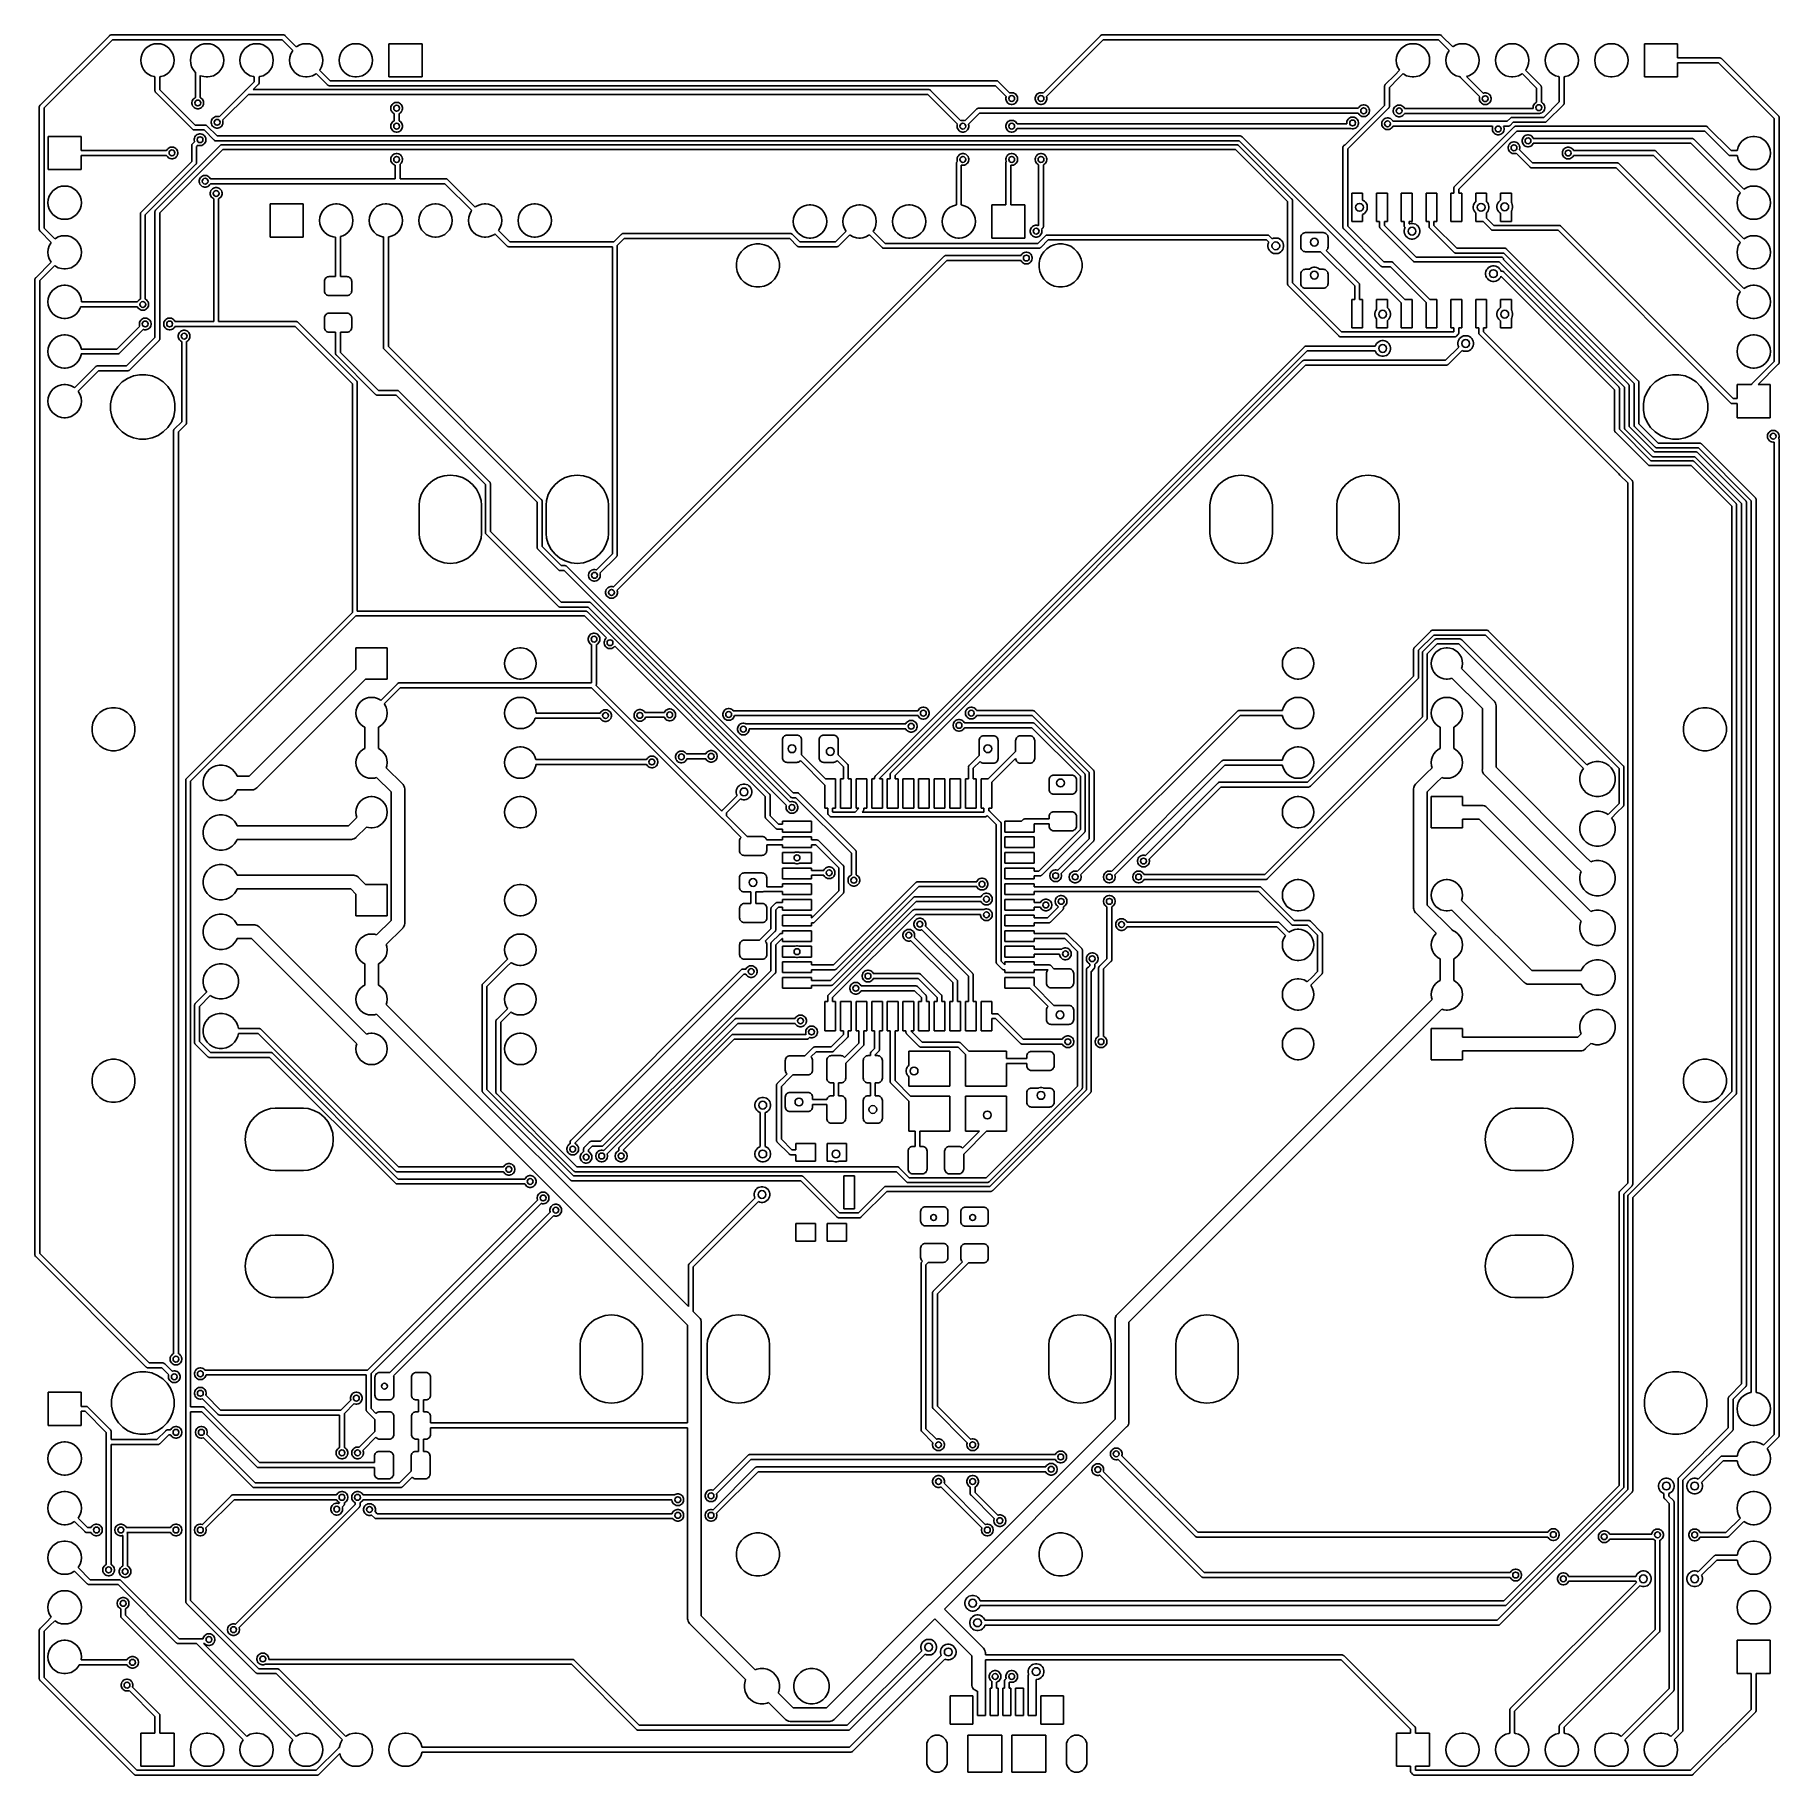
# Model space of a CAD drawing. Extents: x 0.8 to 4.31, y -4.31 to -0.81.
import ezdxf

# ---------------------------------------------------------------- set-up
doc = ezdxf.new("R2010")
doc.units = 0
doc.header["$MEASUREMENT"] = 0
doc.layers.add('BLACK', color=7, linetype='CONTINUOUS')

msp = doc.modelspace()

# ---------------------------------------------------------------- linework, layer by layer
at = {"layer": 'BLACK', "linetype": 'CONTINUOUS'}
for p, q in [((0.80673, -0.946743), (0.946743, -0.80673)), ((0.946743, -0.80673), (0.946897, -0.806543)), ((0.946897, -0.806543), (0.947084, -0.806389)), ((0.947084, -0.806389), (0.947085, -0.806389)), ((0.947085, -0.806389), (0.947646, -0.805928)), ((0.947646, -0.805928), (0.948501, -0.805471)), ((0.947646, -0.805928), (0.947646, -0.805928)), ((0.947646, -0.805928), (0.947646, -0.805928)), ((0.948501, -0.805471), (0.949429, -0.805189)), ((0.949429, -0.805189), (0.950152, -0.805118)), ((0.950152, -0.805118), (0.950153, -0.805118)), ((0.950153, -0.805118), (0.950394, -0.805094)), ((0.950394, -0.805094), (0.950635, -0.805118)), ((0.950635, -0.805118), (1.29681, -0.805118)), ((1.29681, -0.805118), (1.29705, -0.805094)), ((1.29705, -0.805094), (1.29729, -0.805118)), ((1.29729, -0.805118), (1.29729, -0.805118)), ((1.29729, -0.805118), (1.29801, -0.805189)), ((1.29801, -0.805189), (1.29894, -0.805471)), ((1.29894, -0.805471), (1.29979, -0.805928)), ((1.29979, -0.805928), (1.30054, -0.806543)), ((1.30054, -0.806543), (1.3007, -0.80673)), ((1.3007, -0.80673), (1.32335, -0.829385)), ((2.82892, -0.92231), (2.9445, -0.80673)), ((2.9445, -0.80673), (2.94466, -0.806543)), ((2.94466, -0.806543), (2.94484, -0.806389)), ((2.94484, -0.806389), (2.9454, -0.805928)), ((2.94484, -0.806389), (2.94484, -0.806389)), ((2.9454, -0.805928), (2.94626, -0.805471)), ((2.94626, -0.805471), (2.94719, -0.805189)), ((2.94719, -0.805189), (2.94791, -0.805118)), ((2.94791, -0.805118), (2.94815, -0.805094)), ((2.94791, -0.805118), (2.94791, -0.805118)), ((2.94815, -0.805094), (2.94839, -0.805118)), ((2.94839, -0.805118), (3.6283, -0.805118)), ((3.6283, -0.805118), (3.62854, -0.805094)), ((3.62854, -0.805094), (3.62878, -0.805118)), ((3.62878, -0.805118), (3.62878, -0.805118)), ((3.62878, -0.805118), (3.62951, -0.805189)), ((3.62951, -0.805189), (3.63044, -0.805471)), ((3.63044, -0.805471), (3.63129, -0.805928)), ((3.63129, -0.805928), (3.63204, -0.806543)), ((3.63204, -0.806543), (3.63219, -0.80673)), ((3.63219, -0.80673), (3.65485, -0.829385)), ((0.952432, -0.814961), (0.814961, -0.952432)), ((1.29501, -0.814961), (0.952432, -0.814961)), ((1.01033, -0.849739), (1.01224, -0.843431)), ((1.01224, -0.843431), (1.01535, -0.837617)), ((1.01535, -0.837617), (1.01953, -0.832522)), ((1.01953, -0.832522), (1.02463, -0.82834)), ((1.02463, -0.82834), (1.03044, -0.825232)), ((1.03044, -0.825232), (1.03675, -0.823319)), ((1.03675, -0.823319), (1.04166, -0.822835)), ((1.04166, -0.822835), (1.04495, -0.822835)), ((1.04495, -0.822835), (1.04987, -0.823319)), ((1.04987, -0.823319), (1.05618, -0.825232)), ((1.05618, -0.825232), (1.06199, -0.82834)), ((1.06199, -0.82834), (1.06708, -0.832522)), ((1.06708, -0.832522), (1.07127, -0.837617)), ((1.07127, -0.837617), (1.07437, -0.843431)), ((1.07437, -0.843431), (1.07629, -0.849739)), ((1.11033, -0.849739), (1.11224, -0.843431)), ((1.11224, -0.843431), (1.11535, -0.837617)), ((1.11535, -0.837617), (1.11953, -0.832522)), ((1.11953, -0.832522), (1.12463, -0.82834)), ((1.12463, -0.82834), (1.13044, -0.825232)), ((1.13044, -0.825232), (1.13675, -0.823319)), ((1.13675, -0.823319), (1.14166, -0.822835)), ((1.14166, -0.822835), (1.14495, -0.822835)), ((1.14495, -0.822835), (1.14987, -0.823319)), ((1.14987, -0.823319), (1.15618, -0.825232)), ((1.15618, -0.825232), (1.16199, -0.82834)), ((1.16199, -0.82834), (1.16708, -0.832522)), ((1.16708, -0.832522), (1.17127, -0.837617)), ((1.17127, -0.837617), (1.17437, -0.843431)), ((1.17437, -0.843431), (1.17629, -0.849739)), ((1.21033, -0.849739), (1.21224, -0.843431)), ((1.21224, -0.843431), (1.21535, -0.837617)), ((1.21535, -0.837617), (1.21953, -0.832522)), ((1.21953, -0.832522), (1.22463, -0.82834)), ((1.22463, -0.82834), (1.23044, -0.825232)), ((1.23044, -0.825232), (1.23675, -0.823319)), ((1.23675, -0.823319), (1.24166, -0.822835)), ((1.24166, -0.822835), (1.24495, -0.822835)), ((1.24495, -0.822835), (1.24987, -0.823319)), ((1.24987, -0.823319), (1.25618, -0.825232)), ((1.25618, -0.825232), (1.26199, -0.82834)), ((1.26199, -0.82834), (1.26708, -0.832522)), ((1.26708, -0.832522), (1.27127, -0.837617)), ((1.27127, -0.837617), (1.27437, -0.843431)), ((1.27437, -0.843431), (1.27629, -0.849739)), ((1.31639, -0.836344), (1.29501, -0.814961)), ((1.31033, -0.849739), (1.31224, -0.843431)), ((1.31224, -0.843431), (1.31535, -0.837617)), ((1.31535, -0.837617), (1.31639, -0.836344)), ((1.32335, -0.829385), (1.32463, -0.82834)), ((1.32463, -0.82834), (1.33044, -0.825232)), ((1.33044, -0.825232), (1.33675, -0.823319)), ((1.33675, -0.823319), (1.34166, -0.822835)), ((1.34166, -0.822835), (1.34495, -0.822835)), ((1.34495, -0.822835), (1.34987, -0.823319)), ((1.34987, -0.823319), (1.35618, -0.825232)), ((1.35618, -0.825232), (1.36199, -0.82834)), ((1.36199, -0.82834), (1.36708, -0.832522)), ((1.36708, -0.832522), (1.37127, -0.837617)), ((1.37127, -0.837617), (1.37437, -0.843431)), ((1.37437, -0.843431), (1.37629, -0.849739)), ((1.41033, -0.849739), (1.41224, -0.843431)), ((1.41224, -0.843431), (1.41535, -0.837617)), ((1.41535, -0.837617), (1.41953, -0.832522)), ((1.41953, -0.832522), (1.42463, -0.82834)), ((1.42463, -0.82834), (1.43044, -0.825232)), ((1.43044, -0.825232), (1.43675, -0.823319)), ((1.43675, -0.823319), (1.44166, -0.822835)), ((1.44166, -0.822835), (1.44495, -0.822835)), ((1.44495, -0.822835), (1.44987, -0.823319)), ((1.44987, -0.823319), (1.45618, -0.825232)), ((1.45618, -0.825232), (1.46199, -0.82834)), ((1.46199, -0.82834), (1.46708, -0.832522)), ((1.46708, -0.832522), (1.47127, -0.837617)), ((1.47127, -0.837617), (1.47437, -0.843431)), ((1.47437, -0.843431), (1.47629, -0.849739)), ((1.50984, -0.889764), (1.50984, -0.822835)), ((1.50984, -0.822835), (1.57677, -0.822835)), ((1.57677, -0.822835), (1.57677, -0.889764)), ((2.95019, -0.814961), (2.83588, -0.92927)), ((3.6265, -0.814961), (2.95019, -0.814961)), ((3.54182, -0.849739), (3.54374, -0.843431)), ((3.54374, -0.843431), (3.54684, -0.837617)), ((3.54684, -0.837617), (3.55103, -0.832522)), ((3.55103, -0.832522), (3.55612, -0.82834)), ((3.55612, -0.82834), (3.56193, -0.825232)), ((3.56193, -0.825232), (3.56824, -0.823319)), ((3.56824, -0.823319), (3.57316, -0.822835)), ((3.57316, -0.822835), (3.57645, -0.822835)), ((3.57645, -0.822835), (3.58136, -0.823319)), ((3.58136, -0.823319), (3.58767, -0.825232)), ((3.58767, -0.825232), (3.59348, -0.82834)), ((3.59348, -0.82834), (3.59858, -0.832522)), ((3.59858, -0.832522), (3.60276, -0.837617)), ((3.60276, -0.837617), (3.60587, -0.843431)), ((3.60587, -0.843431), (3.60778, -0.849739)), ((3.64789, -0.836344), (3.6265, -0.814961)), ((3.64182, -0.849739), (3.64374, -0.843431)), ((3.64374, -0.843431), (3.64684, -0.837617)), ((3.64684, -0.837617), (3.64789, -0.836344)), ((3.65485, -0.829385), (3.65612, -0.82834)), ((3.65612, -0.82834), (3.66193, -0.825232)), ((3.66193, -0.825232), (3.66824, -0.823319)), ((3.66824, -0.823319), (3.67316, -0.822835)), ((3.67316, -0.822835), (3.67645, -0.822835)), ((3.67645, -0.822835), (3.68136, -0.823319)), ((3.68136, -0.823319), (3.68767, -0.825232)), ((3.68767, -0.825232), (3.69348, -0.82834)), ((3.69348, -0.82834), (3.69858, -0.832522)), ((3.69858, -0.832522), (3.70276, -0.837617)), ((3.70276, -0.837617), (3.70587, -0.843431)), ((3.70587, -0.843431), (3.70778, -0.849739)), ((3.74182, -0.849739), (3.74374, -0.843431)), ((3.74374, -0.843431), (3.74684, -0.837617)), ((3.74684, -0.837617), (3.75103, -0.832522)), ((3.75103, -0.832522), (3.75612, -0.82834)), ((3.75612, -0.82834), (3.76193, -0.825232)), ((3.76193, -0.825232), (3.76824, -0.823319)), ((3.76824, -0.823319), (3.77316, -0.822835)), ((3.77316, -0.822835), (3.77645, -0.822835)), ((3.77645, -0.822835), (3.78136, -0.823319)), ((3.78136, -0.823319), (3.78767, -0.825232)), ((3.78767, -0.825232), (3.79348, -0.82834)), ((3.79348, -0.82834), (3.79858, -0.832522)), ((3.79858, -0.832522), (3.80276, -0.837617)), ((3.80276, -0.837617), (3.80587, -0.843431)), ((3.80587, -0.843431), (3.80778, -0.849739)), ((3.84182, -0.849739), (3.84374, -0.843431)), ((3.84374, -0.843431), (3.84684, -0.837617)), ((3.84684, -0.837617), (3.85103, -0.832522)), ((3.85103, -0.832522), (3.85612, -0.82834)), ((3.85612, -0.82834), (3.86193, -0.825232)), ((3.86193, -0.825232), (3.86824, -0.823319)), ((3.86824, -0.823319), (3.87316, -0.822835)), ((3.87316, -0.822835), (3.87645, -0.822835)), ((3.87645, -0.822835), (3.88136, -0.823319)), ((3.88136, -0.823319), (3.88767, -0.825232)), ((3.88767, -0.825232), (3.89349, -0.82834)), ((3.89349, -0.82834), (3.89858, -0.832522)), ((3.89858, -0.832522), (3.90276, -0.837617)), ((3.90276, -0.837617), (3.90587, -0.843431)), ((3.90587, -0.843431), (3.90778, -0.849739)), ((3.94182, -0.849739), (3.94374, -0.843431)), ((3.94374, -0.843431), (3.94684, -0.837617)), ((3.94684, -0.837617), (3.95103, -0.832522)), ((3.95103, -0.832522), (3.95612, -0.82834)), ((3.95612, -0.82834), (3.96193, -0.825232)), ((3.96193, -0.825232), (3.96824, -0.823319)), ((3.96824, -0.823319), (3.97316, -0.822835)), ((3.97316, -0.822835), (3.97645, -0.822835)), ((3.97645, -0.822835), (3.98136, -0.823319)), ((3.98136, -0.823319), (3.98767, -0.825232)), ((3.98767, -0.825232), (3.99348, -0.82834)), ((3.99348, -0.82834), (3.99858, -0.832522)), ((3.99858, -0.832522), (4.00276, -0.837617)), ((4.00276, -0.837617), (4.00587, -0.843431)), ((4.00587, -0.843431), (4.00778, -0.849739)), ((4.04134, -0.889764), (4.04134, -0.822835)), ((4.04134, -0.822835), (4.10827, -0.822835)), ((4.10827, -0.822835), (4.10827, -0.851378)), ((1.00968, -0.856299), (1.01033, -0.849739)), ((1.01033, -0.862859), (1.00968, -0.856299)), ((1.01224, -0.869168), (1.01033, -0.862859)), ((1.01535, -0.874981), (1.01224, -0.869168)), ((1.01953, -0.880077), (1.01535, -0.874981)), ((1.07127, -0.874981), (1.06708, -0.880077)), ((1.07437, -0.869168), (1.07127, -0.874981)), ((1.07629, -0.862859), (1.07437, -0.869168)), ((1.07629, -0.849739), (1.07693, -0.856299)), ((1.07693, -0.856299), (1.07629, -0.862859)), ((1.10968, -0.856299), (1.11033, -0.849739)), ((1.11033, -0.862859), (1.10968, -0.856299)), ((1.11224, -0.869168), (1.11033, -0.862859)), ((1.11535, -0.874981), (1.11224, -0.869168)), ((1.11953, -0.880077), (1.11535, -0.874981)), ((1.17127, -0.874981), (1.16708, -0.880077)), ((1.17437, -0.869168), (1.17127, -0.874981)), ((1.17629, -0.862859), (1.17437, -0.869168)), ((1.17629, -0.849739), (1.17693, -0.856299)), ((1.17693, -0.856299), (1.17629, -0.862859)), ((1.20968, -0.856299), (1.21033, -0.849739)), ((1.21033, -0.862859), (1.20968, -0.856299)), ((1.21224, -0.869168), (1.21033, -0.862859)), ((1.21535, -0.874981), (1.21224, -0.869168)), ((1.21953, -0.880077), (1.21535, -0.874981)), ((1.27127, -0.874981), (1.26708, -0.880077)), ((1.27437, -0.869168), (1.27127, -0.874981)), ((1.27629, -0.862859), (1.27437, -0.869168)), ((1.27629, -0.849739), (1.27693, -0.856299)), ((1.27693, -0.856299), (1.27629, -0.862859)), ((1.30968, -0.856299), (1.31033, -0.849739)), ((1.31033, -0.862859), (1.30968, -0.856299)), ((1.31224, -0.869168), (1.31033, -0.862859)), ((1.31535, -0.874981), (1.31224, -0.869168)), ((1.31953, -0.880077), (1.31535, -0.874981)), ((1.37127, -0.874981), (1.37022, -0.876254)), ((1.37022, -0.876254), (1.39161, -0.897638)), ((1.37437, -0.869168), (1.37127, -0.874981)), ((1.37629, -0.862859), (1.37437, -0.869168)), ((1.37629, -0.849739), (1.37693, -0.856299)), ((1.37693, -0.856299), (1.37629, -0.862859)), ((1.40968, -0.856299), (1.41033, -0.849739)), ((1.41033, -0.862859), (1.40968, -0.856299)), ((1.41224, -0.869168), (1.41033, -0.862859)), ((1.41535, -0.874981), (1.41224, -0.869168)), ((1.41953, -0.880077), (1.41535, -0.874981)), ((1.47127, -0.874981), (1.46708, -0.880077)), ((1.47437, -0.869168), (1.47127, -0.874981)), ((1.47629, -0.862859), (1.47437, -0.869168)), ((1.47629, -0.849739), (1.47693, -0.856299)), ((1.47693, -0.856299), (1.47629, -0.862859)), ((3.53803, -0.886113), (3.54789, -0.876254)), ((3.54118, -0.856299), (3.54182, -0.849739)), ((3.54182, -0.862859), (3.54118, -0.856299)), ((3.54374, -0.869168), (3.54182, -0.862859)), ((3.54684, -0.874981), (3.54374, -0.869168)), ((3.54789, -0.876254), (3.54684, -0.874981)), ((3.60276, -0.874981), (3.59858, -0.880077)), ((3.60587, -0.869168), (3.60276, -0.874981)), ((3.60778, -0.862859), (3.60587, -0.869168)), ((3.60778, -0.849739), (3.60843, -0.856299)), ((3.60843, -0.856299), (3.60778, -0.862859)), ((3.64118, -0.856299), (3.64182, -0.849739)), ((3.64182, -0.862859), (3.64118, -0.856299)), ((3.64374, -0.869168), (3.64182, -0.862859)), ((3.64684, -0.874981), (3.64374, -0.869168)), ((3.65103, -0.880077), (3.64684, -0.874981)), ((3.70276, -0.874981), (3.69858, -0.880077)), ((3.70587, -0.869168), (3.70276, -0.874981)), ((3.70778, -0.862859), (3.70587, -0.869168)), ((3.70778, -0.849739), (3.70843, -0.856299)), ((3.70843, -0.856299), (3.70778, -0.862859)), ((3.74118, -0.856299), (3.74182, -0.849739)), ((3.74182, -0.862859), (3.74118, -0.856299)), ((3.74374, -0.869168), (3.74182, -0.862859)), ((3.74684, -0.874981), (3.74374, -0.869168)), ((3.75103, -0.880077), (3.74684, -0.874981)), ((3.80276, -0.874981), (3.80172, -0.876254)), ((3.80172, -0.876254), (3.83205, -0.906586)), ((3.80587, -0.869168), (3.80276, -0.874981)), ((3.80778, -0.862859), (3.80587, -0.869168)), ((3.80778, -0.849739), (3.80843, -0.856299)), ((3.80843, -0.856299), (3.80778, -0.862859)), ((3.84118, -0.856299), (3.84182, -0.849739)), ((3.84182, -0.862859), (3.84118, -0.856299)), ((3.84374, -0.869168), (3.84182, -0.862859)), ((3.84684, -0.874981), (3.84374, -0.869168)), ((3.85103, -0.880077), (3.84684, -0.874981)), ((3.90276, -0.874981), (3.89858, -0.880077)), ((3.90587, -0.869168), (3.90276, -0.874981)), ((3.90778, -0.862859), (3.90587, -0.869168)), ((3.90778, -0.849739), (3.90843, -0.856299)), ((3.90843, -0.856299), (3.90778, -0.862859)), ((3.94118, -0.856299), (3.94182, -0.849739)), ((3.94182, -0.862859), (3.94118, -0.856299)), ((3.94374, -0.869168), (3.94182, -0.862859)), ((3.94684, -0.874981), (3.94374, -0.869168)), ((3.95103, -0.880077), (3.94684, -0.874981)), ((4.00276, -0.874981), (3.99858, -0.880077)), ((4.00587, -0.869168), (4.00276, -0.874981)), ((4.00778, -0.862859), (4.00587, -0.869168)), ((4.00778, -0.849739), (4.00843, -0.856299)), ((4.00843, -0.856299), (4.00778, -0.862859)), ((4.10827, -0.851378), (4.19267, -0.851378)), ((4.19088, -0.86122), (4.10827, -0.86122)), ((4.10827, -0.86122), (4.10827, -0.889764)), ((4.30315, -0.973495), (4.19088, -0.86122)), ((4.19267, -0.851378), (4.19291, -0.851354)), ((4.19291, -0.851354), (4.19315, -0.851378)), ((4.19315, -0.851378), (4.19315, -0.851378)), ((4.19315, -0.851378), (4.19388, -0.851449)), ((4.19388, -0.851449), (4.19481, -0.851731)), ((4.19481, -0.851731), (4.19566, -0.852188)), ((4.19566, -0.852188), (4.19641, -0.852803)), ((4.19641, -0.852803), (4.19656, -0.85299)), ((4.19656, -0.85299), (4.31138, -0.967806)), ((1.02463, -0.884259), (1.01953, -0.880077)), ((1.03044, -0.887366), (1.02463, -0.884259)), ((1.03675, -0.88928), (1.03044, -0.887366)), ((1.03839, -0.889441), (1.03675, -0.88928)), ((1.03839, -0.917431), (1.03839, -0.889441)), ((1.04987, -0.88928), (1.04823, -0.889441)), ((1.04823, -0.889441), (1.04823, -0.915634)), ((1.05618, -0.887366), (1.04987, -0.88928)), ((1.06199, -0.884259), (1.05618, -0.887366)), ((1.06708, -0.880077), (1.06199, -0.884259)), ((1.11976, -0.880267), (1.11953, -0.880077)), ((1.11976, -0.931501), (1.11976, -0.880267)), ((1.13044, -0.887366), (1.1296, -0.88692)), ((1.1296, -0.88692), (1.1296, -0.931501)), ((1.13675, -0.88928), (1.13044, -0.887366)), ((1.14166, -0.889764), (1.13675, -0.88928)), ((1.14495, -0.889764), (1.14166, -0.889764)), ((1.14987, -0.88928), (1.14495, -0.889764)), ((1.15618, -0.887366), (1.14987, -0.88928)), ((1.16199, -0.884259), (1.15618, -0.887366)), ((1.16708, -0.880077), (1.16199, -0.884259)), ((1.22463, -0.884259), (1.21953, -0.880077)), ((1.22136, -0.916625), (1.23839, -0.899599)), ((1.23044, -0.887366), (1.22463, -0.884259)), ((1.23675, -0.88928), (1.23044, -0.887366)), ((1.24662, -0.905288), (1.23655, -0.915355)), ((1.23839, -0.889441), (1.23675, -0.88928)), ((1.23839, -0.899599), (1.23839, -0.889441)), ((1.2468, -0.905134), (1.24662, -0.905288)), ((1.24696, -0.904947), (1.2468, -0.905134)), ((1.24742, -0.904385), (1.24696, -0.904946)), ((1.24696, -0.904946), (1.24696, -0.904947)), ((1.24788, -0.90353), (1.24742, -0.904385)), ((1.24816, -0.902602), (1.24788, -0.90353)), ((1.24823, -0.901879), (1.24816, -0.902559)), ((1.24816, -0.902559), (1.24816, -0.902602)), ((1.24987, -0.88928), (1.24823, -0.889441)), ((1.24823, -0.889441), (1.24823, -0.901396)), ((1.24823, -0.901396), (1.24825, -0.901637)), ((1.24825, -0.901637), (1.24823, -0.901878)), ((1.24823, -0.901878), (1.24823, -0.901879)), ((1.25618, -0.887366), (1.24987, -0.88928)), ((1.26199, -0.884259), (1.25618, -0.887366)), ((1.26708, -0.880077), (1.26199, -0.884259)), ((1.32463, -0.884259), (1.31953, -0.880077)), ((1.33044, -0.887366), (1.32463, -0.884259)), ((1.33675, -0.88928), (1.33044, -0.887366)), ((1.34166, -0.889764), (1.33675, -0.88928)), ((1.34495, -0.889764), (1.34166, -0.889764)), ((1.34987, -0.88928), (1.34495, -0.889764)), ((1.35618, -0.887366), (1.34987, -0.88928)), ((1.36199, -0.884259), (1.35618, -0.887366)), ((1.36326, -0.883214), (1.36199, -0.884259)), ((1.38592, -0.905868), (1.36326, -0.883214)), ((1.38607, -0.906056), (1.38592, -0.905868)), ((1.38626, -0.906209), (1.38607, -0.906056)), ((1.38626, -0.90621), (1.38626, -0.906209)), ((1.3866, -0.906487), (1.38626, -0.90621)), ((1.38682, -0.906671), (1.3866, -0.906487)), ((1.38767, -0.907128), (1.38682, -0.906671)), ((1.3886, -0.907409), (1.38767, -0.907128)), ((1.38933, -0.90748), (1.3886, -0.907409)), ((1.38957, -0.907504), (1.38933, -0.90748)), ((1.38933, -0.90748), (1.38933, -0.90748)), ((1.38981, -0.90748), (1.38957, -0.907504)), ((2.73288, -0.90748), (1.38981, -0.90748)), ((1.39161, -0.897638), (2.73468, -0.897638)), ((1.42463, -0.884259), (1.41953, -0.880077)), ((1.43044, -0.887366), (1.42463, -0.884259)), ((1.43675, -0.88928), (1.43044, -0.887366)), ((1.44166, -0.889764), (1.43675, -0.88928)), ((1.44495, -0.889764), (1.44166, -0.889764)), ((1.44987, -0.88928), (1.44495, -0.889764)), ((1.45618, -0.887366), (1.44987, -0.88928)), ((1.46199, -0.884259), (1.45618, -0.887366)), ((1.46708, -0.880077), (1.46199, -0.884259)), ((1.57677, -0.889764), (1.50984, -0.889764)), ((2.75467, -0.92927), (2.73288, -0.90748)), ((2.73468, -0.897638), (2.73492, -0.897614)), ((2.73492, -0.897614), (2.73516, -0.897638)), ((2.73516, -0.897638), (2.73516, -0.897638)), ((2.73516, -0.897638), (2.73588, -0.897709)), ((2.73588, -0.897709), (2.73681, -0.89799)), ((2.73681, -0.89799), (2.73767, -0.898447)), ((2.73767, -0.898447), (2.73842, -0.899062)), ((2.73842, -0.899062), (2.73857, -0.89925)), ((2.73857, -0.89925), (2.76163, -0.92231)), ((3.51738, -0.908782), (3.51742, -0.908344)), ((3.5174, -0.909023), (3.51738, -0.908782)), ((3.5174, -0.947098), (3.5174, -0.909023)), ((3.51742, -0.908344), (3.51747, -0.907817)), ((3.51747, -0.907817), (3.51757, -0.90748)), ((3.51757, -0.90748), (3.51775, -0.906889)), ((3.51775, -0.906889), (3.51821, -0.906035)), ((3.51821, -0.906035), (3.51867, -0.905473)), ((3.51867, -0.905473), (3.51882, -0.905285)), ((3.51867, -0.905473), (3.51867, -0.905473)), ((3.51882, -0.905285), (3.51901, -0.905131)), ((3.51901, -0.905131), (3.53803, -0.886113)), ((3.54499, -0.893073), (3.52724, -0.91082)), ((3.52724, -0.91082), (3.52724, -0.948895)), ((3.53803, -0.886113), (3.53803, -0.886113)), ((3.55485, -0.883214), (3.54499, -0.893073)), ((3.54499, -0.893073), (3.54499, -0.893073)), ((3.55612, -0.884259), (3.55485, -0.883214)), ((3.56193, -0.887366), (3.55612, -0.884259)), ((3.56824, -0.88928), (3.56193, -0.887366)), ((3.57316, -0.889764), (3.56824, -0.88928)), ((3.57645, -0.889764), (3.57316, -0.889764)), ((3.58136, -0.88928), (3.57645, -0.889764)), ((3.58767, -0.887366), (3.58136, -0.88928)), ((3.59348, -0.884259), (3.58767, -0.887366)), ((3.59858, -0.880077), (3.59348, -0.884259)), ((3.65612, -0.884259), (3.65103, -0.880077)), ((3.66193, -0.887366), (3.65612, -0.884259)), ((3.66824, -0.88928), (3.66193, -0.887366)), ((3.67008, -0.889461), (3.66824, -0.88928)), ((3.67023, -0.889961), (3.67008, -0.889461)), ((3.67069, -0.890816), (3.67023, -0.889961)), ((3.67115, -0.891378), (3.67069, -0.890816)), ((3.67131, -0.891565), (3.67115, -0.891378)), ((3.67149, -0.891719), (3.67131, -0.891565)), ((3.70939, -0.929619), (3.67149, -0.891719)), ((3.68767, -0.887366), (3.6826, -0.888905)), ((3.6826, -0.888905), (3.71635, -0.92266)), ((3.69348, -0.884259), (3.68767, -0.887366)), ((3.69858, -0.880077), (3.69348, -0.884259)), ((3.75612, -0.884259), (3.75103, -0.880077)), ((3.76193, -0.887366), (3.75612, -0.884259)), ((3.76824, -0.88928), (3.76193, -0.887366)), ((3.77316, -0.889764), (3.76824, -0.88928)), ((3.77645, -0.889764), (3.77316, -0.889764)), ((3.78136, -0.88928), (3.77645, -0.889764)), ((3.78767, -0.887366), (3.78136, -0.88928)), ((3.79348, -0.884259), (3.78767, -0.887366)), ((3.79476, -0.883214), (3.79348, -0.884259)), ((3.82382, -0.912275), (3.79476, -0.883214)), ((3.82382, -0.941026), (3.82382, -0.912275)), ((3.83205, -0.906586), (3.83224, -0.90674)), ((3.83224, -0.90674), (3.83239, -0.906927)), ((3.83239, -0.906927), (3.83239, -0.906927)), ((3.83239, -0.906927), (3.83279, -0.907409)), ((3.83279, -0.907409), (3.83285, -0.907489)), ((3.83285, -0.907489), (3.83331, -0.908344)), ((3.83331, -0.908344), (3.83359, -0.909271)), ((3.83359, -0.909271), (3.83366, -0.909995)), ((3.83366, -0.909995), (3.83366, -0.909995)), ((3.83366, -0.909995), (3.83369, -0.910236)), ((3.83369, -0.910236), (3.83366, -0.910477)), ((3.83366, -0.910477), (3.83366, -0.941026)), ((3.85612, -0.884259), (3.85103, -0.880077)), ((3.86193, -0.887366), (3.85612, -0.884259)), ((3.86824, -0.88928), (3.86193, -0.887366)), ((3.86988, -0.889441), (3.86824, -0.88928)), ((3.86988, -0.903867), (3.86988, -0.889441)), ((3.86988, -0.940087), (3.86988, -0.903867)), ((3.86988, -0.903867), (3.86988, -0.903867)), ((3.88136, -0.88928), (3.87972, -0.889441)), ((3.87972, -0.889441), (3.87972, -0.941885)), ((3.88767, -0.887366), (3.88136, -0.88928)), ((3.89349, -0.884259), (3.88767, -0.887366)), ((3.89858, -0.880077), (3.89349, -0.884259)), ((3.95612, -0.884259), (3.95103, -0.880077)), ((3.96193, -0.887366), (3.95612, -0.884259)), ((3.96824, -0.88928), (3.96193, -0.887366)), ((3.97316, -0.889764), (3.96824, -0.88928)), ((3.97645, -0.889764), (3.97316, -0.889764)), ((3.98136, -0.88928), (3.97645, -0.889764)), ((3.98767, -0.887366), (3.98136, -0.88928)), ((3.99348, -0.884259), (3.98767, -0.887366)), ((3.99858, -0.880077), (3.99348, -0.884259)), ((4.10827, -0.889764), (4.04134, -0.889764)), ((0.805118, -0.950152), (0.805189, -0.949429)), ((0.805189, -0.949429), (0.805471, -0.948501)), ((0.805471, -0.948501), (0.805928, -0.947646)), ((0.805928, -0.947646), (0.806543, -0.946897)), ((0.806543, -0.946897), (0.80673, -0.946743)), ((1.03836, -0.917673), (1.03839, -0.917431)), ((1.03846, -0.918637), (1.03836, -0.917673)), ((1.03874, -0.919565), (1.03846, -0.918637)), ((1.0392, -0.92042), (1.03874, -0.919565)), ((1.03966, -0.920982), (1.0392, -0.92042)), ((1.03981, -0.921169), (1.03966, -0.920982)), ((1.04, -0.921323), (1.03981, -0.921169)), ((1.11379, -0.995118), (1.04, -0.921323)), ((1.04823, -0.915634), (1.11948, -0.986887)), ((1.11287, -0.941083), (1.11333, -0.938801)), ((1.11287, -0.94341), (1.11287, -0.941083)), ((1.11333, -0.945692), (1.11287, -0.94341)), ((1.11333, -0.938801), (1.11422, -0.936652)), ((1.11422, -0.947841), (1.11333, -0.945692)), ((1.11422, -0.936652), (1.11551, -0.934717)), ((1.11551, -0.949775), (1.11422, -0.947841)), ((1.11551, -0.934717), (1.11715, -0.933072)), ((1.11715, -0.933072), (1.11909, -0.93178)), ((1.11909, -0.93178), (1.11976, -0.931501)), ((1.1296, -0.931501), (1.13028, -0.93178)), ((1.13028, -0.93178), (1.13221, -0.933072)), ((1.13221, -0.933072), (1.13386, -0.934717)), ((1.13386, -0.934717), (1.13515, -0.936652)), ((1.13515, -0.947841), (1.13386, -0.949775)), ((1.13515, -0.936652), (1.13604, -0.938801)), ((1.13604, -0.945692), (1.13515, -0.947841)), ((1.13604, -0.938801), (1.13649, -0.941083)), ((1.13649, -0.94341), (1.13604, -0.945692)), ((1.13649, -0.941083), (1.13649, -0.94341)), ((1.22671, -0.925197), (1.17477, -0.977135)), ((1.17514, -0.962844), (1.22102, -0.916967)), ((1.22102, -0.916967), (1.22117, -0.916779)), ((1.22117, -0.916779), (1.22136, -0.916626)), ((1.22136, -0.916626), (1.22136, -0.916625)), ((1.22136, -0.916625), (1.22136, -0.916625)), ((2.59639, -0.925197), (1.22671, -0.925197)), ((1.23655, -0.915355), (2.59818, -0.915355)), ((1.51378, -0.951789), (1.51423, -0.949508)), ((1.51423, -0.949508), (1.51512, -0.947358)), ((1.51512, -0.947358), (1.51642, -0.945424)), ((1.51642, -0.945424), (1.51806, -0.943779)), ((1.51806, -0.943779), (1.52, -0.942486)), ((1.52, -0.942486), (1.52215, -0.941596)), ((1.52215, -0.941596), (1.52443, -0.941142)), ((1.52443, -0.941142), (1.52675, -0.941142)), ((1.52675, -0.941142), (1.52904, -0.941596)), ((1.52904, -0.941596), (1.53119, -0.942486)), ((1.53119, -0.942486), (1.53312, -0.943779)), ((1.53312, -0.943779), (1.53476, -0.945424)), ((1.53476, -0.945424), (1.53606, -0.947358)), ((1.53606, -0.947358), (1.53695, -0.949508)), ((1.53695, -0.949508), (1.5374, -0.951789)), ((2.60319, -0.931997), (2.59639, -0.925197)), ((2.59818, -0.915355), (2.59843, -0.915331)), ((2.59843, -0.915331), (2.59867, -0.915355)), ((2.59867, -0.915355), (2.59867, -0.915355)), ((2.59867, -0.915355), (2.59939, -0.915426)), ((2.59939, -0.915426), (2.60032, -0.915707)), ((2.60032, -0.915707), (2.60117, -0.916164)), ((2.60117, -0.916164), (2.60192, -0.916779)), ((2.60192, -0.916779), (2.60208, -0.916967)), ((2.60208, -0.916967), (2.61015, -0.925037)), ((2.65624, -0.985055), (2.60319, -0.931997)), ((2.60319, -0.931997), (2.60319, -0.931997)), ((2.61015, -0.925037), (2.61015, -0.925038)), ((2.61015, -0.925038), (2.6632, -0.978095)), ((2.75394, -0.932225), (2.75439, -0.929943)), ((2.75394, -0.934551), (2.75394, -0.932225)), ((2.75439, -0.936833), (2.75394, -0.934551)), ((2.75439, -0.929943), (2.75467, -0.92927)), ((2.75528, -0.938983), (2.75439, -0.936833)), ((2.75657, -0.940917), (2.75528, -0.938983)), ((2.75822, -0.942562), (2.75657, -0.940917)), ((2.76015, -0.943855), (2.75822, -0.942562)), ((2.7623, -0.944745), (2.76015, -0.943855)), ((2.76163, -0.92231), (2.7623, -0.922031)), ((2.7623, -0.922031), (2.76458, -0.921577)), ((2.76458, -0.945199), (2.7623, -0.944745)), ((2.76458, -0.921577), (2.76691, -0.921577)), ((2.76691, -0.945199), (2.76458, -0.945199)), ((2.76691, -0.921577), (2.76919, -0.922031)), ((2.76919, -0.944745), (2.76691, -0.945199)), ((2.76919, -0.922031), (2.77134, -0.922921)), ((2.77134, -0.943855), (2.76919, -0.944745)), ((2.77134, -0.922921), (2.77328, -0.924214)), ((2.77328, -0.942562), (2.77134, -0.943855)), ((2.77328, -0.924214), (2.77492, -0.925859)), ((2.77492, -0.940917), (2.77328, -0.942562)), ((2.77492, -0.925859), (2.77621, -0.927794)), ((2.77621, -0.938983), (2.77492, -0.940917)), ((2.77621, -0.927794), (2.77711, -0.929943)), ((2.77711, -0.936833), (2.77621, -0.938983)), ((2.77711, -0.929943), (2.77756, -0.932225)), ((2.77756, -0.934551), (2.77711, -0.936833)), ((2.77756, -0.932225), (2.77756, -0.934551)), ((2.81299, -0.932225), (2.81345, -0.929943)), ((2.81299, -0.934551), (2.81299, -0.932225)), ((2.81345, -0.936833), (2.81299, -0.934551)), ((2.81345, -0.929943), (2.81434, -0.927794)), ((2.81434, -0.938983), (2.81345, -0.936833)), ((2.81434, -0.927794), (2.81563, -0.925859)), ((2.81563, -0.940917), (2.81434, -0.938983)), ((2.81563, -0.925859), (2.81727, -0.924214)), ((2.81727, -0.942562), (2.81563, -0.940917)), ((2.81727, -0.924214), (2.81921, -0.922921)), ((2.81921, -0.943855), (2.81727, -0.942562)), ((2.81921, -0.922921), (2.82136, -0.922031)), ((2.82136, -0.944745), (2.81921, -0.943855)), ((2.82136, -0.922031), (2.82364, -0.921577)), ((2.82364, -0.945199), (2.82136, -0.944745)), ((2.82364, -0.921577), (2.82597, -0.921577)), ((2.82597, -0.945199), (2.82364, -0.945199)), ((2.82597, -0.921577), (2.82825, -0.922031)), ((2.82825, -0.944745), (2.82597, -0.945199)), ((2.82825, -0.922031), (2.82892, -0.92231)), ((2.8304, -0.943855), (2.82825, -0.944745)), ((2.83233, -0.942562), (2.8304, -0.943855)), ((2.83398, -0.940917), (2.83233, -0.942562)), ((2.83527, -0.938983), (2.83398, -0.940917)), ((2.83616, -0.936833), (2.83527, -0.938983)), ((2.83588, -0.92927), (2.83616, -0.929943)), ((2.83616, -0.929943), (2.83661, -0.932225)), ((2.83661, -0.934551), (2.83616, -0.936833)), ((2.83661, -0.932225), (2.83661, -0.934551)), ((3.43721, -1.02728), (3.5174, -0.947098)), ((3.46617, -0.950465), (3.46782, -0.94882)), ((3.46782, -0.94882), (3.46975, -0.947528)), ((3.46975, -0.947528), (3.4719, -0.946637)), ((3.4719, -0.946637), (3.47418, -0.946183)), ((3.47418, -0.946183), (3.47651, -0.946183)), ((3.47651, -0.946183), (3.47879, -0.946637)), ((3.47879, -0.946637), (3.48094, -0.947528)), ((3.48094, -0.947528), (3.48287, -0.94882)), ((3.48287, -0.94882), (3.48452, -0.950465)), ((3.52724, -0.949378), (3.52717, -0.950101)), ((3.52724, -0.948895), (3.52727, -0.949136)), ((3.52727, -0.949136), (3.52724, -0.949377)), ((3.52724, -0.949377), (3.52724, -0.949378)), ((3.53775, -0.950815), (3.5394, -0.94917)), ((3.5394, -0.94917), (3.54133, -0.947877)), ((3.54133, -0.947877), (3.54348, -0.946987)), ((3.54348, -0.946987), (3.54576, -0.946533)), ((3.54576, -0.946533), (3.54809, -0.946533)), ((3.54809, -0.946533), (3.55037, -0.946987)), ((3.55037, -0.946987), (3.55252, -0.947877)), ((3.55252, -0.947877), (3.55446, -0.94917)), ((3.55446, -0.94917), (3.5561, -0.950815)), ((3.70866, -0.932575), (3.70912, -0.930293)), ((3.70866, -0.934901), (3.70866, -0.932575)), ((3.70912, -0.937183), (3.70866, -0.934901)), ((3.70912, -0.930293), (3.70939, -0.929619)), ((3.71001, -0.939332), (3.70912, -0.937183)), ((3.7113, -0.941267), (3.71001, -0.939332)), ((3.71294, -0.942912), (3.7113, -0.941267)), ((3.71488, -0.944205), (3.71294, -0.942912)), ((3.71703, -0.945095), (3.71488, -0.944205)), ((3.71635, -0.92266), (3.71703, -0.922381)), ((3.71703, -0.922381), (3.71931, -0.921927)), ((3.71931, -0.945549), (3.71703, -0.945095)), ((3.71931, -0.921927), (3.72164, -0.921927)), ((3.72164, -0.945549), (3.71931, -0.945549)), ((3.72164, -0.921927), (3.72392, -0.922381)), ((3.72392, -0.945095), (3.72164, -0.945549)), ((3.72392, -0.922381), (3.72607, -0.923271)), ((3.72607, -0.944205), (3.72392, -0.945095)), ((3.72607, -0.923271), (3.728, -0.924564)), ((3.728, -0.942912), (3.72607, -0.944205)), ((3.728, -0.924564), (3.72965, -0.926209)), ((3.72965, -0.941267), (3.728, -0.942912)), ((3.72965, -0.926209), (3.73094, -0.928143)), ((3.73094, -0.939332), (3.72965, -0.941267)), ((3.73094, -0.928143), (3.73183, -0.930293)), ((3.73183, -0.937183), (3.73094, -0.939332)), ((3.73183, -0.930293), (3.73228, -0.932575)), ((3.73228, -0.934901), (3.73183, -0.937183)), ((3.73228, -0.932575), (3.73228, -0.934901)), ((3.81693, -0.950608), (3.81738, -0.948326)), ((3.81738, -0.948326), (3.81827, -0.946177)), ((3.81827, -0.946177), (3.81957, -0.944242)), ((3.81957, -0.944242), (3.82121, -0.942597)), ((3.82121, -0.942597), (3.82315, -0.941304)), ((3.82315, -0.941304), (3.82382, -0.941026)), ((3.83366, -0.941026), (3.83433, -0.941304)), ((3.83433, -0.941304), (3.83627, -0.942597)), ((3.83627, -0.942597), (3.83791, -0.944242)), ((3.83791, -0.944242), (3.83921, -0.946177)), ((3.83851, -0.971456), (3.86988, -0.940087)), ((3.83921, -0.946177), (3.8401, -0.948326)), ((3.8401, -0.948326), (3.84055, -0.950608)), ((3.87811, -0.945776), (3.8442, -0.979686)), ((3.8783, -0.945622), (3.87811, -0.945776)), ((3.87865, -0.945199), (3.8783, -0.945622)), ((3.87891, -0.944873), (3.87865, -0.945199)), ((3.87937, -0.944018), (3.87891, -0.944873)), ((3.87956, -0.94341), (3.87937, -0.944018)), ((3.87965, -0.94309), (3.87956, -0.94341)), ((3.87972, -0.942367), (3.87965, -0.94309)), ((3.87972, -0.941885), (3.87975, -0.942126)), ((3.87975, -0.942126), (3.87972, -0.942367)), ((3.87972, -0.942367), (3.87972, -0.942367)), ((0.805094, -0.950394), (0.805118, -0.950153)), ((0.805118, -0.950635), (0.805094, -0.950394)), ((0.805118, -0.950153), (0.805118, -0.950152)), ((0.805118, -1.19681), (0.805118, -0.950635)), ((0.814961, -0.952432), (0.814961, -1.19501)), ((1.11715, -0.951421), (1.11551, -0.949775)), ((1.11909, -0.952713), (1.11715, -0.951421)), ((1.12124, -0.953604), (1.11909, -0.952713)), ((1.12352, -0.954057), (1.12124, -0.953604)), ((1.12585, -0.954057), (1.12352, -0.954057)), ((1.12813, -0.953604), (1.12585, -0.954057)), ((1.13028, -0.952713), (1.12813, -0.953604)), ((1.13221, -0.951421), (1.13028, -0.952713)), ((1.13386, -0.949775), (1.13221, -0.951421)), ((1.15188, -0.980091), (1.15233, -0.977809)), ((1.15188, -0.982417), (1.15188, -0.980091)), ((1.15233, -0.984699), (1.15188, -0.982417)), ((1.15233, -0.977809), (1.15322, -0.975659)), ((1.15322, -0.986849), (1.15233, -0.984699)), ((1.15322, -0.975659), (1.15452, -0.973725)), ((1.15452, -0.973725), (1.15616, -0.97208)), ((1.15616, -0.97208), (1.1581, -0.970787)), ((1.1581, -0.970787), (1.16025, -0.969897)), ((1.16025, -0.969897), (1.16253, -0.969443)), ((1.16253, -0.969443), (1.16485, -0.969443)), ((1.16485, -0.969443), (1.16714, -0.969897)), ((1.16714, -0.969897), (1.16781, -0.970176)), ((1.16781, -0.970176), (1.17514, -0.962844)), ((1.17505, -0.984699), (1.17416, -0.986849)), ((1.17477, -0.977135), (1.17505, -0.977809)), ((1.17505, -0.977809), (1.1755, -0.980091)), ((1.1755, -0.982417), (1.17505, -0.984699)), ((1.1755, -0.980091), (1.1755, -0.982417)), ((1.51378, -0.954116), (1.51378, -0.951789)), ((1.51423, -0.956398), (1.51378, -0.954116)), ((1.51512, -0.958547), (1.51423, -0.956398)), ((1.51423, -0.985728), (1.51512, -0.983579)), ((1.51642, -0.960482), (1.51512, -0.958547)), ((1.51512, -0.983579), (1.51642, -0.981644)), ((1.51806, -0.962127), (1.51642, -0.960482)), ((1.51642, -0.981644), (1.51806, -0.979999)), ((1.52, -0.96342), (1.51806, -0.962127)), ((1.51806, -0.979999), (1.52, -0.978706)), ((1.52067, -0.963699), (1.52, -0.96342)), ((1.52, -0.978706), (1.52067, -0.978427)), ((1.52067, -0.978427), (1.52067, -0.963699)), ((1.53119, -0.96342), (1.53051, -0.963698)), ((1.53051, -0.963698), (1.53051, -0.978428)), ((1.53051, -0.978428), (1.53119, -0.978706)), ((1.53312, -0.962127), (1.53119, -0.96342)), ((1.53119, -0.978706), (1.53312, -0.979999)), ((1.53476, -0.960482), (1.53312, -0.962127)), ((1.53312, -0.979999), (1.53476, -0.981644)), ((1.53606, -0.958547), (1.53476, -0.960482)), ((1.53476, -0.981644), (1.53606, -0.983579)), ((1.53695, -0.956398), (1.53606, -0.958547)), ((1.53606, -0.983579), (1.53695, -0.985728)), ((1.5374, -0.954116), (1.53695, -0.956398)), ((1.5374, -0.951789), (1.5374, -0.954116)), ((2.6632, -0.978095), (2.66388, -0.977816)), ((2.66388, -0.977816), (2.66616, -0.977362)), ((2.66616, -0.977362), (2.66849, -0.977362)), ((2.66849, -0.977362), (2.67077, -0.977816)), ((2.67077, -0.977816), (2.67144, -0.978095)), ((2.67144, -0.978095), (2.69485, -0.954685)), ((2.70054, -0.962916), (2.6784, -0.985055)), ((2.69485, -0.954685), (2.69501, -0.954498)), ((2.69501, -0.954498), (2.69519, -0.954344)), ((2.69519, -0.954344), (2.69575, -0.953883)), ((2.69519, -0.954344), (2.69519, -0.954344)), ((2.69575, -0.953883), (2.69661, -0.953426)), ((2.69661, -0.953426), (2.69662, -0.953423)), ((2.69662, -0.953423), (2.69754, -0.953144)), ((2.69754, -0.953144), (2.69826, -0.953073)), ((2.69826, -0.953073), (2.6985, -0.953049)), ((2.69826, -0.953073), (2.69826, -0.953073)), ((2.6985, -0.953049), (2.69874, -0.953073)), ((2.69874, -0.953073), (3.4646, -0.953073)), ((3.4646, -0.962916), (2.70054, -0.962916)), ((2.75439, -0.985728), (2.75528, -0.983579)), ((2.75528, -0.983579), (2.75657, -0.981644)), ((2.75657, -0.981644), (2.75822, -0.979999)), ((2.75822, -0.979999), (2.76015, -0.978706)), ((2.76015, -0.978706), (2.7623, -0.977816)), ((2.7623, -0.977816), (2.76458, -0.977362)), ((2.76458, -0.977362), (2.76691, -0.977362)), ((2.76691, -0.977362), (2.76919, -0.977816)), ((2.76919, -0.977816), (2.77134, -0.978706)), ((2.77134, -0.978706), (2.77328, -0.979999)), ((2.77328, -0.979999), (2.77492, -0.981644)), ((2.77492, -0.981644), (2.77621, -0.983579)), ((2.77621, -0.983579), (2.77649, -0.984252)), ((2.77649, -0.984252), (3.44136, -0.984252)), ((3.44126, -0.981437), (3.44172, -0.979156)), ((3.44126, -0.983764), (3.44126, -0.981437)), ((3.44136, -0.984252), (3.44126, -0.983764)), ((3.44172, -0.979156), (3.44261, -0.977006)), ((3.44261, -0.977006), (3.4439, -0.975072)), ((3.52563, -0.952786), (3.44333, -1.03509)), ((3.4439, -0.975072), (3.44554, -0.973426)), ((3.44554, -0.973426), (3.44748, -0.972134)), ((3.44748, -0.972134), (3.44963, -0.971244)), ((3.44963, -0.971244), (3.45191, -0.97079)), ((3.45191, -0.97079), (3.45424, -0.97079)), ((3.45424, -0.97079), (3.45652, -0.971244)), ((3.45652, -0.971244), (3.45867, -0.972134)), ((3.45867, -0.972134), (3.4606, -0.973426)), ((3.4606, -0.973426), (3.46225, -0.975072)), ((3.46225, -0.975072), (3.46354, -0.977006)), ((3.46354, -0.977006), (3.46443, -0.979156)), ((3.46443, -0.979156), (3.46488, -0.981437)), ((3.46488, -0.983764), (3.46443, -0.986046)), ((3.4646, -0.953073), (3.46488, -0.9524)), ((3.46488, -0.963589), (3.4646, -0.962916)), ((3.46488, -0.9524), (3.46617, -0.950465)), ((3.46617, -0.965524), (3.46488, -0.963589)), ((3.46488, -0.981437), (3.46488, -0.983764)), ((3.46782, -0.967169), (3.46617, -0.965524)), ((3.46975, -0.968461), (3.46782, -0.967169)), ((3.4719, -0.969352), (3.46975, -0.968461)), ((3.47418, -0.969805), (3.4719, -0.969352)), ((3.47651, -0.969805), (3.47418, -0.969805)), ((3.47879, -0.969352), (3.47651, -0.969805)), ((3.48094, -0.968461), (3.47879, -0.969352)), ((3.48287, -0.967169), (3.48094, -0.968461)), ((3.48452, -0.965524), (3.48287, -0.967169)), ((3.48452, -0.950465), (3.48581, -0.9524)), ((3.48581, -0.963589), (3.48452, -0.965524)), ((3.48581, -0.9524), (3.4867, -0.954549)), ((3.4867, -0.96144), (3.48581, -0.963589)), ((3.4867, -0.954549), (3.48716, -0.956831)), ((3.48716, -0.959158), (3.4867, -0.96144)), ((3.48716, -0.956831), (3.48716, -0.959158)), ((3.51181, -0.983089), (3.51226, -0.980807)), ((3.51181, -0.985415), (3.51181, -0.983089)), ((3.51226, -0.980807), (3.51316, -0.978657)), ((3.51316, -0.978657), (3.51445, -0.976723)), ((3.51445, -0.976723), (3.51609, -0.975078)), ((3.51609, -0.975078), (3.51803, -0.973785)), ((3.51803, -0.973785), (3.52018, -0.972895)), ((3.52018, -0.972895), (3.52246, -0.972441)), ((3.52246, -0.972441), (3.52479, -0.972441)), ((3.52479, -0.972441), (3.52707, -0.972895)), ((3.52582, -0.952633), (3.52563, -0.952786)), ((3.52597, -0.952445), (3.52582, -0.952633)), ((3.52643, -0.951883), (3.52597, -0.952445)), ((3.52597, -0.952445), (3.52597, -0.952445)), ((3.52662, -0.95153), (3.52643, -0.951883)), ((3.52689, -0.951029), (3.52662, -0.95153)), ((3.52717, -0.950101), (3.52689, -0.951029)), ((3.52707, -0.972895), (3.52922, -0.973785)), ((3.52922, -0.973785), (3.53115, -0.975078)), ((3.53115, -0.975078), (3.5328, -0.976723)), ((3.5328, -0.976723), (3.53409, -0.978657)), ((3.53409, -0.978657), (3.53437, -0.979331)), ((3.53437, -0.979331), (3.73992, -0.979331)), ((3.53512, -0.957181), (3.53557, -0.954899)), ((3.53512, -0.959507), (3.53512, -0.957181)), ((3.53557, -0.961789), (3.53512, -0.959507)), ((3.53557, -0.954899), (3.53646, -0.95275)), ((3.53646, -0.963939), (3.53557, -0.961789)), ((3.53646, -0.95275), (3.53775, -0.950815)), ((3.53775, -0.965873), (3.53646, -0.963939)), ((3.5394, -0.967518), (3.53775, -0.965873)), ((3.54133, -0.968811), (3.5394, -0.967518)), ((3.54348, -0.969701), (3.54133, -0.968811)), ((3.54576, -0.970155), (3.54348, -0.969701)), ((3.54809, -0.970155), (3.54576, -0.970155)), ((3.55037, -0.969701), (3.54809, -0.970155)), ((3.55252, -0.968811), (3.55037, -0.969701)), ((3.55446, -0.967518), (3.55252, -0.968811)), ((3.5561, -0.965873), (3.55446, -0.967518)), ((3.5561, -0.950815), (3.55739, -0.95275)), ((3.55739, -0.963939), (3.5561, -0.965873)), ((3.55739, -0.95275), (3.55767, -0.953423)), ((3.55767, -0.963265), (3.55739, -0.963939)), ((3.55767, -0.953423), (3.81703, -0.953423)), ((3.82488, -0.963265), (3.55767, -0.963265)), ((3.73992, -0.979331), (3.74016, -0.979307)), ((3.74016, -0.979307), (3.7404, -0.979331)), ((3.7404, -0.979331), (3.76486, -0.979331)), ((3.76486, -0.979331), (3.77112, -0.973068)), ((3.77681, -0.981299), (3.77055, -0.987561)), ((3.77112, -0.973068), (3.77127, -0.972881)), ((3.77127, -0.972881), (3.77146, -0.972727)), ((3.77146, -0.972727), (3.77202, -0.972266)), ((3.77202, -0.972266), (3.77288, -0.971809)), ((3.77288, -0.971809), (3.77381, -0.971528)), ((3.77381, -0.971528), (3.77453, -0.971456)), ((3.77453, -0.971456), (3.77477, -0.971433)), ((3.77453, -0.971456), (3.77453, -0.971456)), ((3.77477, -0.971433), (3.77501, -0.971456)), ((3.77501, -0.971456), (3.83851, -0.971456)), ((3.84031, -0.981299), (3.77681, -0.981299)), ((3.81693, -0.952935), (3.81693, -0.950608)), ((3.81703, -0.953423), (3.81693, -0.952935)), ((3.82512, -0.963289), (3.82488, -0.963265)), ((3.82536, -0.963265), (3.82512, -0.963289)), ((3.82578, -0.963224), (3.82536, -0.963265)), ((3.82536, -0.963265), (3.82536, -0.963265)), ((3.82758, -0.963582), (3.82578, -0.963224)), ((3.8299, -0.963582), (3.82758, -0.963582)), ((3.83219, -0.963128), (3.8299, -0.963582)), ((3.83433, -0.962238), (3.83219, -0.963128)), ((3.83627, -0.960946), (3.83433, -0.962238)), ((3.83791, -0.9593), (3.83627, -0.960946)), ((3.83921, -0.957366), (3.83791, -0.9593)), ((3.8401, -0.955216), (3.83921, -0.957366)), ((3.84055, -0.952935), (3.8401, -0.955216)), ((3.84055, -0.981323), (3.84031, -0.981299)), ((3.84055, -0.950608), (3.84055, -0.952935)), ((3.84079, -0.981299), (3.84055, -0.981323)), ((3.84152, -0.981228), (3.84079, -0.981299)), ((3.84079, -0.981299), (3.84079, -0.981299)), ((3.84244, -0.980946), (3.84152, -0.981228)), ((3.8433, -0.980489), (3.84244, -0.980946)), ((3.84405, -0.979874), (3.8433, -0.980489)), ((3.8442, -0.979686), (3.84405, -0.979874)), ((4.30315, -1.46347), (4.30315, -0.973495)), ((4.31138, -0.967806), (4.31157, -0.96796)), ((4.31157, -0.96796), (4.31172, -0.968147)), ((4.31172, -0.968147), (4.31172, -0.968148)), ((4.31172, -0.968148), (4.31218, -0.968709)), ((4.31218, -0.968709), (4.31257, -0.969443)), ((4.31257, -0.969443), (4.31264, -0.969564)), ((4.31264, -0.969564), (4.31292, -0.970492)), ((4.31292, -0.970492), (4.31299, -0.971215)), ((4.31299, -0.971215), (4.31299, -0.971216)), ((4.31299, -0.971216), (4.31302, -0.971457)), ((4.31302, -0.971457), (4.31299, -0.971698)), ((4.31299, -0.971698), (4.31299, -1.46527)), ((0.822835, -1.07677), (0.822835, -1.00984)), ((0.822835, -1.00984), (0.889764, -1.00984)), ((0.889764, -1.00984), (0.889764, -1.03839)), ((1.11395, -0.995305), (1.11379, -0.995118)), ((1.11413, -0.995459), (1.11395, -0.995305)), ((1.1147, -0.99592), (1.11413, -0.995459)), ((1.11555, -0.996377), (1.1147, -0.99592)), ((1.11648, -0.996659), (1.11555, -0.996377)), ((1.1172, -0.99673), (1.11648, -0.996659)), ((1.11744, -0.996754), (1.1172, -0.99673)), ((1.1172, -0.99673), (1.1172, -0.99673)), ((1.11768, -0.99673), (1.11744, -0.996754)), ((1.11744, -1.01525), (1.1179, -1.01297)), ((1.11744, -1.01758), (1.11744, -1.01525)), ((1.1179, -1.01986), (1.11744, -1.01758)), ((1.13741, -0.99673), (1.11768, -0.99673)), ((1.1179, -1.01297), (1.11879, -1.01082)), ((1.11818, -1.02053), (1.1179, -1.01986)), ((1.11879, -1.01082), (1.12008, -1.00889)), ((1.11948, -0.986887), (1.13921, -0.986887)), ((1.12008, -1.00889), (1.12173, -1.00724)), ((1.12173, -1.00724), (1.12366, -1.00595)), ((1.12366, -1.00595), (1.12581, -1.00506)), ((1.12581, -1.00506), (1.12809, -1.0046)), ((1.12809, -1.0046), (1.13042, -1.0046)), ((1.13042, -1.0046), (1.1327, -1.00506)), ((1.1327, -1.00506), (1.13485, -1.00595)), ((1.13485, -1.00595), (1.13678, -1.00724)), ((1.13678, -1.00724), (1.13843, -1.00889)), ((1.15777, -1.01709), (1.13741, -0.99673)), ((1.13843, -1.00889), (1.13972, -1.01082)), ((1.13921, -0.986887), (1.13945, -0.986864)), ((1.13945, -0.986864), (1.13969, -0.986887)), ((1.13969, -0.986887), (1.13969, -0.986887)), ((1.13969, -0.986887), (1.14041, -0.986959)), ((1.13972, -1.01082), (1.14061, -1.01297)), ((1.14061, -1.01986), (1.13972, -1.02201)), ((1.14041, -0.986959), (1.14134, -0.98724)), ((1.14061, -1.01297), (1.14107, -1.01525)), ((1.14107, -1.01758), (1.14061, -1.01986)), ((1.14107, -1.01525), (1.14107, -1.01758)), ((1.14134, -0.98724), (1.14219, -0.987697)), ((1.14219, -0.987697), (1.14294, -0.988312)), ((1.14294, -0.988312), (1.1431, -0.9885)), ((1.1431, -0.9885), (1.16346, -1.00886)), ((1.15452, -0.988783), (1.15322, -0.986849)), ((1.15616, -0.990428), (1.15452, -0.988783)), ((1.1581, -0.991721), (1.15616, -0.990428)), ((1.15792, -1.01728), (1.15777, -1.01709)), ((1.15811, -1.01743), (1.15792, -1.01728)), ((1.16025, -0.992611), (1.1581, -0.991721)), ((1.15848, -1.01774), (1.15811, -1.01743)), ((1.15811, -1.01743), (1.15811, -1.01743)), ((1.15867, -1.01789), (1.15848, -1.01774)), ((1.15952, -1.01835), (1.15867, -1.01789)), ((1.16045, -1.01863), (1.15952, -1.01835)), ((1.16253, -0.993065), (1.16025, -0.992611)), ((1.16118, -1.0187), (1.16045, -1.01863)), ((1.16142, -1.01872), (1.16118, -1.0187)), ((1.16118, -1.0187), (1.16118, -1.0187)), ((1.16166, -1.0187), (1.16142, -1.01872)), ((3.2246, -1.0187), (1.16166, -1.0187)), ((1.16485, -0.993065), (1.16253, -0.993065)), ((1.16346, -1.00886), (3.2264, -1.00886)), ((1.16714, -0.992611), (1.16485, -0.993065)), ((1.16928, -0.991721), (1.16714, -0.992611)), ((1.17122, -0.990428), (1.16928, -0.991721)), ((1.17286, -0.988783), (1.17122, -0.990428)), ((1.17416, -0.986849), (1.17286, -0.988783)), ((1.51378, -0.98801), (1.51423, -0.985728)), ((1.51378, -0.990336), (1.51378, -0.98801)), ((1.51423, -0.992618), (1.51378, -0.990336)), ((1.51512, -0.994768), (1.51423, -0.992618)), ((1.51642, -0.996702), (1.51512, -0.994768)), ((1.51806, -0.998347), (1.51642, -0.996702)), ((1.52, -0.99964), (1.51806, -0.998347)), ((1.52215, -1.00053), (1.52, -0.99964)), ((1.52443, -1.00098), (1.52215, -1.00053)), ((1.52675, -1.00098), (1.52443, -1.00098)), ((1.52904, -1.00053), (1.52675, -1.00098)), ((1.53119, -0.99964), (1.52904, -1.00053)), ((1.53312, -0.998347), (1.53119, -0.99964)), ((1.53476, -0.996702), (1.53312, -0.998347)), ((1.53606, -0.994768), (1.53476, -0.996702)), ((1.53695, -0.992618), (1.53606, -0.994768)), ((1.53695, -0.985728), (1.5374, -0.98801)), ((1.5374, -0.990336), (1.53695, -0.992618)), ((1.5374, -0.98801), (1.5374, -0.990336)), ((2.65551, -0.98801), (2.65597, -0.985728)), ((2.65551, -0.990336), (2.65551, -0.98801)), ((2.65597, -0.992618), (2.65551, -0.990336)), ((2.65597, -0.985728), (2.65624, -0.985055)), ((2.65686, -0.994768), (2.65597, -0.992618)), ((2.65815, -0.996702), (2.65686, -0.994768)), ((2.65979, -0.998347), (2.65815, -0.996702)), ((2.66173, -0.99964), (2.65979, -0.998347)), ((2.66388, -1.00053), (2.66173, -0.99964)), ((2.66616, -1.00098), (2.66388, -1.00053)), ((2.66849, -1.00098), (2.66616, -1.00098)), ((2.67077, -1.00053), (2.66849, -1.00098)), ((2.67292, -0.99964), (2.67077, -1.00053)), ((2.67485, -0.998347), (2.67292, -0.99964)), ((2.6765, -0.996702), (2.67485, -0.998347)), ((2.67779, -0.994768), (2.6765, -0.996702)), ((2.67868, -0.992618), (2.67779, -0.994768)), ((2.6784, -0.985055), (2.67868, -0.985728)), ((2.67868, -0.985728), (2.67913, -0.98801)), ((2.67913, -0.990336), (2.67868, -0.992618)), ((2.67913, -0.98801), (2.67913, -0.990336)), ((2.75394, -0.98801), (2.75439, -0.985728)), ((2.75394, -0.990336), (2.75394, -0.98801)), ((2.75439, -0.992618), (2.75394, -0.990336)), ((2.75528, -0.994768), (2.75439, -0.992618)), ((2.75657, -0.996702), (2.75528, -0.994768)), ((2.75822, -0.998347), (2.75657, -0.996702)), ((2.76015, -0.99964), (2.75822, -0.998347)), ((2.7623, -1.00053), (2.76015, -0.99964)), ((2.76458, -1.00098), (2.7623, -1.00053)), ((2.76691, -1.00098), (2.76458, -1.00098)), ((2.76919, -1.00053), (2.76691, -1.00098)), ((2.77134, -0.99964), (2.76919, -1.00053)), ((2.77328, -0.998347), (2.77134, -0.99964)), ((2.77492, -0.996702), (2.77328, -0.998347)), ((2.77621, -0.994768), (2.77492, -0.996702)), ((2.77649, -0.994094), (2.77621, -0.994768)), ((3.44626, -0.994094), (2.77649, -0.994094)), ((3.5512, -1.3453), (3.2246, -1.0187)), ((3.2264, -1.00886), (3.22664, -1.00883)), ((3.22664, -1.00883), (3.22688, -1.00886)), ((3.22688, -1.00886), (3.22688, -1.00886)), ((3.22688, -1.00886), (3.22761, -1.00893)), ((3.22761, -1.00893), (3.22853, -1.00921)), ((3.22853, -1.00921), (3.22939, -1.00967)), ((3.22939, -1.00967), (3.23014, -1.01028)), ((3.23014, -1.01028), (3.23029, -1.01047)), ((3.23029, -1.01047), (3.55816, -1.33834)), ((3.4465, -0.994118), (3.44626, -0.994094)), ((3.44674, -0.994094), (3.4465, -0.994118)), ((3.44747, -0.994023), (3.44674, -0.994094)), ((3.44674, -0.994094), (3.44674, -0.994094)), ((3.44839, -0.993742), (3.44747, -0.994023)), ((3.4487, -0.993575), (3.44839, -0.993742)), ((3.44963, -0.993958), (3.4487, -0.993575)), ((3.45191, -0.994412), (3.44963, -0.993958)), ((3.45424, -0.994412), (3.45191, -0.994412)), ((3.45652, -0.993958), (3.45424, -0.994412)), ((3.45867, -0.993068), (3.45652, -0.993958)), ((3.4606, -0.991775), (3.45867, -0.993068)), ((3.46225, -0.99013), (3.4606, -0.991775)), ((3.46354, -0.988195), (3.46225, -0.99013)), ((3.46443, -0.986046), (3.46354, -0.988195)), ((3.51226, -0.987697), (3.51181, -0.985415)), ((3.51316, -0.989847), (3.51226, -0.987697)), ((3.51445, -0.991781), (3.51316, -0.989847)), ((3.51609, -0.993426), (3.51445, -0.991781)), ((3.51803, -0.994719), (3.51609, -0.993426)), ((3.52018, -0.995609), (3.51803, -0.994719)), ((3.52246, -0.996063), (3.52018, -0.995609)), ((3.52479, -0.996063), (3.52246, -0.996063)), ((3.52707, -0.995609), (3.52479, -0.996063)), ((3.52922, -0.994719), (3.52707, -0.995609)), ((3.53115, -0.993426), (3.52922, -0.994719)), ((3.5328, -0.991781), (3.53115, -0.993426)), ((3.53409, -0.989847), (3.5328, -0.991781)), ((3.53437, -0.989173), (3.53409, -0.989847)), ((3.73531, -0.989173), (3.53437, -0.989173)), ((3.6589, -1.11035), (3.77846, -0.990785)), ((3.78415, -0.999016), (3.66713, -1.11604)), ((3.73486, -0.993572), (3.73531, -0.99129)), ((3.73486, -0.995898), (3.73486, -0.993572)), ((3.73531, -0.99818), (3.73486, -0.995898)), ((3.73531, -0.989186), (3.73531, -0.989173)), ((3.73559, -0.990114), (3.73531, -0.989186)), ((3.73531, -0.989186), (3.73531, -0.989186)), ((3.73531, -0.99129), (3.73571, -0.990338)), ((3.7362, -1.00033), (3.73531, -0.99818)), ((3.73571, -0.990338), (3.73559, -0.990114)), ((3.7375, -1.00226), (3.7362, -1.00033)), ((3.73914, -1.00391), (3.7375, -1.00226)), ((3.74108, -1.0052), (3.73914, -1.00391)), ((3.74323, -1.00609), (3.74108, -1.0052)), ((3.74551, -1.00655), (3.74323, -1.00609)), ((3.74783, -1.00655), (3.74551, -1.00655)), ((3.75012, -1.00609), (3.74783, -1.00655)), ((3.75227, -1.0052), (3.75012, -1.00609)), ((3.7542, -1.00391), (3.75227, -1.0052)), ((3.75585, -1.00226), (3.7542, -1.00391)), ((3.75714, -1.00033), (3.75585, -1.00226)), ((3.75803, -0.99818), (3.75714, -1.00033)), ((3.76666, -0.989173), (3.75715, -0.989173)), ((3.75715, -0.989173), (3.75803, -0.99129)), ((3.75803, -0.99129), (3.75848, -0.993572)), ((3.75848, -0.995898), (3.75803, -0.99818)), ((3.75848, -0.993572), (3.75848, -0.995898)), ((3.7669, -0.989197), (3.76666, -0.989173)), ((3.76714, -0.989173), (3.7669, -0.989197)), ((3.76786, -0.989102), (3.76714, -0.989173)), ((3.76714, -0.989173), (3.76714, -0.989173)), ((3.76879, -0.988821), (3.76786, -0.989102)), ((3.76964, -0.988364), (3.76879, -0.988821)), ((3.77039, -0.987749), (3.76964, -0.988364)), ((3.77055, -0.987561), (3.77039, -0.987749)), ((3.77846, -0.990785), (3.77861, -0.990598)), ((3.77861, -0.990598), (3.77917, -0.990138)), ((3.77917, -0.990138), (3.77936, -0.989983)), ((3.77936, -0.989983), (3.78022, -0.989526)), ((3.78022, -0.989526), (3.78115, -0.989244)), ((3.78115, -0.989244), (3.78187, -0.989173)), ((3.78187, -0.989173), (3.78211, -0.989149)), ((3.78187, -0.989173), (3.78187, -0.989173)), ((3.78211, -0.989149), (3.78235, -0.989173)), ((3.78235, -0.989173), (4.16503, -0.989173)), ((4.16323, -0.999016), (3.78415, -0.999016)), ((3.79491, -1.01754), (3.79536, -1.01526)), ((3.79491, -1.01986), (3.79491, -1.01754)), ((3.79536, -1.02215), (3.79491, -1.01986)), ((3.79536, -1.01526), (3.79625, -1.01311)), ((3.79625, -1.01311), (3.79754, -1.01117)), ((3.79754, -1.01117), (3.79919, -1.00953)), ((3.79919, -1.00953), (3.80112, -1.00823)), ((3.80112, -1.00823), (3.80327, -1.00734)), ((3.80327, -1.00734), (3.80555, -1.00689)), ((3.80555, -1.00689), (3.80788, -1.00689)), ((3.80788, -1.00689), (3.81016, -1.00734)), ((3.81016, -1.00734), (3.81231, -1.00823)), ((3.81231, -1.00823), (3.81425, -1.00953)), ((3.81425, -1.00953), (3.81589, -1.01117)), ((3.81589, -1.01117), (3.81718, -1.01311)), ((3.81718, -1.01311), (3.81746, -1.01378)), ((3.81746, -1.01378), (4.13696, -1.01378)), ((4.13696, -1.01378), (4.1372, -1.01376)), ((4.1372, -1.01376), (4.13745, -1.01378)), ((4.13745, -1.01378), (4.13745, -1.01378)), ((4.13745, -1.01378), (4.13817, -1.01385)), ((4.13817, -1.01385), (4.1391, -1.01413)), ((4.1391, -1.01413), (4.13995, -1.01459)), ((4.13995, -1.01459), (4.1407, -1.0152)), ((4.1407, -1.0152), (4.14086, -1.01539)), ((4.14086, -1.01539), (4.24186, -1.11639)), ((4.21083, -1.04662), (4.16323, -0.999016)), ((4.16503, -0.989173), (4.16527, -0.989149)), ((4.16527, -0.989149), (4.16551, -0.989173)), ((4.16551, -0.989173), (4.16551, -0.989173)), ((4.16551, -0.989173), (4.16624, -0.989244)), ((4.16624, -0.989244), (4.16716, -0.989526)), ((4.16716, -0.989526), (4.16802, -0.989983)), ((4.16802, -0.989983), (4.16877, -0.990598)), ((4.16877, -0.990598), (4.16892, -0.990786)), ((4.16892, -0.990786), (4.21652, -1.03839)), ((4.23385, -1.02463), (4.23803, -1.01953)), ((4.23803, -1.01953), (4.24313, -1.01535)), ((4.24313, -1.01535), (4.24894, -1.01224)), ((4.24894, -1.01224), (4.25525, -1.01033)), ((4.25525, -1.01033), (4.26017, -1.00984)), ((4.26017, -1.00984), (4.26345, -1.00984)), ((4.26345, -1.00984), (4.26837, -1.01033)), ((4.26837, -1.01033), (4.27468, -1.01224)), ((4.27468, -1.01224), (4.28049, -1.01535)), ((4.28049, -1.01535), (4.28559, -1.01953)), ((4.28559, -1.01953), (4.28977, -1.02463)), ((0.889764, -1.03839), (1.0617, -1.03839)), ((1.06193, -1.04823), (0.889764, -1.04823)), ((0.889764, -1.04823), (0.889764, -1.07677)), ((1.04, -1.15777), (1.16958, -1.02819)), ((1.17527, -1.03642), (1.04823, -1.16346)), ((1.0617, -1.03839), (1.06209, -1.03744)), ((1.06209, -1.04863), (1.06193, -1.04823)), ((1.06209, -1.03744), (1.06339, -1.0355)), ((1.06339, -1.05056), (1.06209, -1.04863)), ((1.06339, -1.0355), (1.06503, -1.03386)), ((1.06503, -1.05221), (1.06339, -1.05056)), ((1.06503, -1.03386), (1.06697, -1.03257)), ((1.06697, -1.0535), (1.06503, -1.05221)), ((1.06697, -1.03257), (1.06912, -1.03168)), ((1.06912, -1.05439), (1.06697, -1.0535)), ((1.06912, -1.03168), (1.0714, -1.03122)), ((1.0714, -1.05484), (1.06912, -1.05439)), ((1.0714, -1.03122), (1.07372, -1.03122)), ((1.07372, -1.05484), (1.0714, -1.05484)), ((1.07372, -1.03122), (1.07601, -1.03168)), ((1.07601, -1.05439), (1.07372, -1.05484)), ((1.07601, -1.03168), (1.07816, -1.03257)), ((1.07816, -1.0535), (1.07601, -1.05439)), ((1.07816, -1.03257), (1.08009, -1.03386)), ((1.08009, -1.05221), (1.07816, -1.0535)), ((1.08009, -1.03386), (1.08174, -1.0355)), ((1.08174, -1.05056), (1.08009, -1.05221)), ((1.08174, -1.0355), (1.08303, -1.03744)), ((1.08303, -1.04863), (1.08174, -1.05056)), ((1.08303, -1.03744), (1.08392, -1.03959)), ((1.08392, -1.04648), (1.08303, -1.04863)), ((1.08392, -1.03959), (1.08437, -1.04187)), ((1.08437, -1.0442), (1.08392, -1.04648)), ((1.08437, -1.04187), (1.08437, -1.0442)), ((1.1125, -1.02823), (1.11252, -1.02798)), ((1.11252, -1.02847), (1.1125, -1.02823)), ((1.11252, -1.02798), (1.11259, -1.02726)), ((1.11252, -1.02798), (1.11252, -1.02798)), ((1.11252, -1.06019), (1.11252, -1.02847)), ((1.11259, -1.02726), (1.11287, -1.02633)), ((1.11287, -1.02633), (1.11333, -1.02548)), ((1.11333, -1.02548), (1.11395, -1.02473)), ((1.11395, -1.02473), (1.11413, -1.02458)), ((1.11413, -1.02458), (1.11818, -1.02053)), ((1.12514, -1.02749), (1.12236, -1.03026)), ((1.12236, -1.03026), (1.12236, -1.06198)), ((1.12581, -1.02777), (1.12514, -1.02749)), ((1.12809, -1.02823), (1.12581, -1.02777)), ((1.13042, -1.02823), (1.12809, -1.02823)), ((1.1327, -1.02777), (1.13042, -1.02823)), ((1.13485, -1.02688), (1.1327, -1.02777)), ((1.13678, -1.02559), (1.13485, -1.02688)), ((1.13843, -1.02394), (1.13678, -1.02559)), ((1.13972, -1.02201), (1.13843, -1.02394)), ((1.16958, -1.02819), (1.16973, -1.028)), ((1.16973, -1.028), (1.16992, -1.02785)), ((1.16992, -1.02785), (1.17048, -1.02738)), ((1.16992, -1.02785), (1.16992, -1.02785)), ((1.17048, -1.02738), (1.17134, -1.02693)), ((1.17134, -1.02693), (1.17226, -1.02665)), ((1.17226, -1.02665), (1.17299, -1.02658)), ((1.17299, -1.02658), (1.17323, -1.02655)), ((1.17299, -1.02658), (1.17299, -1.02658)), ((1.17323, -1.02655), (1.17347, -1.02658)), ((1.17347, -1.02658), (3.21906, -1.02658)), ((3.21726, -1.03642), (1.17527, -1.03642)), ((1.51378, -1.05494), (1.51423, -1.05266)), ((1.51378, -1.05727), (1.51378, -1.05494)), ((1.51423, -1.05266), (1.51512, -1.05051)), ((1.51512, -1.05051), (1.51642, -1.04857)), ((1.51642, -1.04857), (1.51806, -1.04693)), ((1.51806, -1.04693), (1.52, -1.04564)), ((1.52, -1.04564), (1.52215, -1.04475)), ((1.52215, -1.04475), (1.52443, -1.04429)), ((1.52443, -1.04429), (1.52675, -1.04429)), ((1.52675, -1.04429), (1.52904, -1.04475)), ((1.52904, -1.04475), (1.53119, -1.04564)), ((1.53119, -1.04564), (1.53312, -1.04693)), ((1.53312, -1.04693), (1.53476, -1.04857)), ((1.53476, -1.04857), (1.53606, -1.05051)), ((1.53606, -1.05051), (1.53695, -1.05266)), ((1.53695, -1.05266), (1.5374, -1.05494)), ((1.5374, -1.05494), (1.5374, -1.05727)), ((2.65551, -1.05494), (2.65597, -1.05266)), ((2.65551, -1.05727), (2.65551, -1.05494)), ((2.65597, -1.05266), (2.65686, -1.05051)), ((2.65686, -1.05051), (2.65815, -1.04857)), ((2.65815, -1.04857), (2.65979, -1.04693)), ((2.65979, -1.04693), (2.66173, -1.04564)), ((2.66173, -1.04564), (2.66388, -1.04475)), ((2.66388, -1.04475), (2.66616, -1.04429)), ((2.66616, -1.04429), (2.66849, -1.04429)), ((2.66849, -1.04429), (2.67077, -1.04475)), ((2.67077, -1.04475), (2.67292, -1.04564)), ((2.67292, -1.04564), (2.67485, -1.04693)), ((2.67485, -1.04693), (2.6765, -1.04857)), ((2.6765, -1.04857), (2.67779, -1.05051)), ((2.67779, -1.05051), (2.67868, -1.05266)), ((2.67868, -1.05266), (2.67913, -1.05494)), ((2.67913, -1.05494), (2.67913, -1.05727)), ((2.75394, -1.05494), (2.75439, -1.05266)), ((2.75394, -1.05727), (2.75394, -1.05494)), ((2.75439, -1.05266), (2.75528, -1.05051)), ((2.75528, -1.05051), (2.75657, -1.04857)), ((2.75657, -1.04857), (2.75822, -1.04693)), ((2.75822, -1.04693), (2.76015, -1.04564)), ((2.76015, -1.04564), (2.7623, -1.04475)), ((2.7623, -1.04475), (2.76458, -1.04429)), ((2.76458, -1.04429), (2.76691, -1.04429)), ((2.76691, -1.04429), (2.76919, -1.04475)), ((2.76919, -1.04475), (2.77134, -1.04564)), ((2.77134, -1.04564), (2.77328, -1.04693)), ((2.77328, -1.04693), (2.77492, -1.04857)), ((2.77492, -1.04857), (2.77621, -1.05051)), ((2.77621, -1.05051), (2.77711, -1.05266)), ((2.77711, -1.05266), (2.77756, -1.05494)), ((2.77756, -1.05494), (2.77756, -1.05727)), ((2.81299, -1.05494), (2.81345, -1.05266)), ((2.81299, -1.05727), (2.81299, -1.05494)), ((2.81345, -1.05266), (2.81434, -1.05051)), ((2.81434, -1.05051), (2.81563, -1.04857)), ((2.81563, -1.04857), (2.81727, -1.04693)), ((2.81727, -1.04693), (2.81921, -1.04564)), ((2.81921, -1.04564), (2.82136, -1.04475)), ((2.82136, -1.04475), (2.82364, -1.04429)), ((2.82364, -1.04429), (2.82597, -1.04429)), ((2.82597, -1.04429), (2.82825, -1.04475)), ((2.82825, -1.04475), (2.8304, -1.04564)), ((2.8304, -1.04564), (2.83233, -1.04693)), ((2.83233, -1.04693), (2.83398, -1.04857)), ((2.83398, -1.04857), (2.83527, -1.05051)), ((2.83527, -1.05051), (2.83616, -1.05266)), ((2.83616, -1.05266), (2.83661, -1.05494)), ((2.83661, -1.05494), (2.83661, -1.05727)), ((3.32185, -1.141), (3.21726, -1.03642)), ((3.21906, -1.02658), (3.2193, -1.02655)), ((3.2193, -1.02655), (3.21954, -1.02658)), ((3.21954, -1.02658), (3.21954, -1.02658)), ((3.21954, -1.02658), (3.22027, -1.02665)), ((3.22027, -1.02665), (3.2212, -1.02693)), ((3.2212, -1.02693), (3.22205, -1.02738)), ((3.22205, -1.02738), (3.2228, -1.028)), ((3.2228, -1.028), (3.22295, -1.02819)), ((3.22295, -1.02819), (3.33008, -1.13531)), ((3.43346, -1.03206), (3.43356, -1.0311)), ((3.43349, -1.0323), (3.43346, -1.03206)), ((3.43349, -1.1922), (3.43349, -1.0323)), ((3.43356, -1.0311), (3.43384, -1.03017)), ((3.43384, -1.03017), (3.4343, -1.02932)), ((3.4343, -1.02932), (3.43491, -1.02857)), ((3.43491, -1.02857), (3.43566, -1.02795)), ((3.43566, -1.02795), (3.43652, -1.02749)), ((3.43652, -1.02749), (3.43721, -1.02728)), ((3.44333, -1.03509), (3.44333, -1.19041)), ((3.76663, -1.0314), (3.76708, -1.02912)), ((3.76663, -1.03373), (3.76663, -1.0314)), ((3.76708, -1.03601), (3.76663, -1.03373)), ((3.76708, -1.02912), (3.76797, -1.02697)), ((3.76797, -1.03816), (3.76708, -1.03601)), ((3.76797, -1.02697), (3.76926, -1.02504)), ((3.76926, -1.0401), (3.76797, -1.03816)), ((3.76926, -1.02504), (3.77091, -1.02339)), ((3.77091, -1.04174), (3.76926, -1.0401)), ((3.77091, -1.02339), (3.77284, -1.0221)), ((3.77284, -1.04303), (3.77091, -1.04174)), ((3.77284, -1.0221), (3.77499, -1.02121)), ((3.77499, -1.04392), (3.77284, -1.04303)), ((3.77499, -1.02121), (3.77727, -1.02076)), ((3.77727, -1.04438), (3.77499, -1.04392)), ((3.77727, -1.02076), (3.7796, -1.02076)), ((3.7796, -1.04438), (3.77727, -1.04438)), ((3.7796, -1.02076), (3.78188, -1.02121)), ((3.78188, -1.04392), (3.7796, -1.04438)), ((3.78188, -1.02121), (3.78403, -1.0221)), ((3.78256, -1.04364), (3.78188, -1.04392)), ((3.81013, -1.07122), (3.78256, -1.04364)), ((3.78403, -1.0221), (3.78597, -1.02339)), ((3.78597, -1.02339), (3.78761, -1.02504)), ((3.78761, -1.02504), (3.7889, -1.02697)), ((3.7889, -1.02697), (3.78979, -1.02912)), ((3.78979, -1.03601), (3.78951, -1.03669)), ((3.78951, -1.03669), (3.81582, -1.06299)), ((3.78979, -1.02912), (3.79025, -1.0314)), ((3.79025, -1.03373), (3.78979, -1.03601)), ((3.79025, -1.0314), (3.79025, -1.03373)), ((3.79625, -1.0243), (3.79536, -1.02215)), ((3.79754, -1.02623), (3.79625, -1.0243)), ((3.79919, -1.02788), (3.79754, -1.02623)), ((3.80112, -1.02917), (3.79919, -1.02788)), ((3.80327, -1.03006), (3.80112, -1.02917)), ((3.80555, -1.03051), (3.80327, -1.03006)), ((3.80788, -1.03051), (3.80555, -1.03051)), ((3.81016, -1.03006), (3.80788, -1.03051)), ((3.81231, -1.02917), (3.81016, -1.03006)), ((3.81425, -1.02788), (3.81231, -1.02917)), ((3.81589, -1.02623), (3.81425, -1.02788)), ((3.81718, -1.0243), (3.81589, -1.02623)), ((3.81746, -1.02362), (3.81718, -1.0243)), ((4.13517, -1.02362), (3.81746, -1.02362)), ((3.87598, -1.04214), (3.87644, -1.03986)), ((3.87598, -1.04447), (3.87598, -1.04214)), ((3.87644, -1.04675), (3.87598, -1.04447)), ((3.87644, -1.03986), (3.87733, -1.03771)), ((3.87733, -1.0489), (3.87644, -1.04675)), ((3.87733, -1.03771), (3.87862, -1.03578)), ((3.87862, -1.05084), (3.87733, -1.0489)), ((3.87862, -1.03578), (3.88027, -1.03413)), ((3.88027, -1.05248), (3.87862, -1.05084)), ((3.88027, -1.03413), (3.8822, -1.03284)), ((3.8822, -1.05377), (3.88027, -1.05248)), ((3.8822, -1.03284), (3.88435, -1.03195)), ((3.88435, -1.05466), (3.8822, -1.05377)), ((3.88435, -1.03195), (3.88663, -1.0315)), ((3.88663, -1.05512), (3.88435, -1.05466)), ((3.88663, -1.0315), (3.88896, -1.0315)), ((3.88896, -1.0315), (3.89124, -1.03195)), ((3.89124, -1.05466), (3.88896, -1.05512)), ((3.89124, -1.03195), (3.89339, -1.03284)), ((3.89339, -1.05377), (3.89124, -1.05466)), ((3.89339, -1.03284), (3.89532, -1.03413)), ((3.89532, -1.05248), (3.89339, -1.05377)), ((3.89532, -1.03413), (3.89697, -1.03578)), ((3.89697, -1.05084), (3.89532, -1.05248)), ((3.89697, -1.03578), (3.89826, -1.03771)), ((3.89826, -1.0489), (3.89697, -1.05084)), ((3.89826, -1.03771), (3.89854, -1.03839)), ((3.89854, -1.04823), (3.89826, -1.0489)), ((3.89854, -1.03839), (4.06157, -1.03839)), ((4.05977, -1.04823), (3.89854, -1.04823)), ((4.2349, -1.22335), (4.05977, -1.04823)), ((4.06157, -1.03839), (4.06181, -1.03836)), ((4.06181, -1.03836), (4.06205, -1.03839)), ((4.06205, -1.03839), (4.06205, -1.03839)), ((4.06205, -1.03839), (4.06278, -1.03846)), ((4.06278, -1.03846), (4.0637, -1.03874)), ((4.0637, -1.03874), (4.06456, -1.0392)), ((4.06456, -1.0392), (4.06531, -1.03981)), ((4.06531, -1.03981), (4.06546, -1.04)), ((4.06546, -1.04), (4.24186, -1.21639)), ((4.2349, -1.12335), (4.13517, -1.02362)), ((4.21099, -1.0468), (4.21083, -1.04662)), ((4.21118, -1.04696), (4.21099, -1.0468)), ((4.21174, -1.04742), (4.21118, -1.04696)), ((4.21259, -1.04788), (4.21174, -1.04742)), ((4.21352, -1.04816), (4.21259, -1.04788)), ((4.21424, -1.04823), (4.21352, -1.04816)), ((4.21448, -1.04825), (4.21424, -1.04823)), ((4.21424, -1.04823), (4.21424, -1.04823)), ((4.21473, -1.04823), (4.21448, -1.04825)), ((4.22867, -1.04823), (4.21473, -1.04823)), ((4.21652, -1.03839), (4.22867, -1.03839)), ((4.22867, -1.03839), (4.22883, -1.03675)), ((4.22883, -1.04987), (4.22867, -1.04823)), ((4.22883, -1.03675), (4.23074, -1.03044)), ((4.23074, -1.05618), (4.22883, -1.04987)), ((4.23074, -1.03044), (4.23385, -1.02463)), ((4.28977, -1.02463), (4.29288, -1.03044)), ((4.29288, -1.03044), (4.29479, -1.03675)), ((4.29479, -1.04987), (4.29288, -1.05618)), ((4.29479, -1.03675), (4.29544, -1.04331)), ((4.29544, -1.04331), (4.29479, -1.04987)), ((0.889764, -1.07677), (0.822835, -1.07677)), ((1.01047, -1.16224), (1.11252, -1.06019)), ((1.12075, -1.06588), (1.0187, -1.16793)), ((1.12094, -1.06572), (1.12075, -1.06588)), ((1.12109, -1.06553), (1.12094, -1.06572)), ((1.12155, -1.06497), (1.12109, -1.06553)), ((1.12201, -1.06412), (1.12155, -1.06497)), ((1.12211, -1.0638), (1.12201, -1.06412)), ((1.12229, -1.06319), (1.12211, -1.0638)), ((1.12236, -1.06247), (1.12229, -1.06319)), ((1.12236, -1.06198), (1.12239, -1.06223)), ((1.12239, -1.06223), (1.12236, -1.06247)), ((1.12236, -1.06247), (1.12236, -1.06247)), ((1.13192, -1.0909), (1.13385, -1.08961)), ((1.13385, -1.08961), (1.136, -1.08872)), ((1.136, -1.08872), (1.13828, -1.08827)), ((1.13828, -1.08827), (1.14061, -1.08827)), ((1.14061, -1.08827), (1.14289, -1.08872)), ((1.14289, -1.08872), (1.14504, -1.08961)), ((1.14504, -1.08961), (1.14698, -1.0909)), ((1.51423, -1.05955), (1.51378, -1.05727)), ((1.51512, -1.0617), (1.51423, -1.05955)), ((1.51642, -1.06363), (1.51512, -1.0617)), ((1.51806, -1.06528), (1.51642, -1.06363)), ((1.52, -1.06657), (1.51806, -1.06528)), ((1.52215, -1.06746), (1.52, -1.06657)), ((1.52296, -1.06762), (1.52215, -1.06746)), ((1.52296, -1.09516), (1.52296, -1.06762)), ((1.53312, -1.06528), (1.5328, -1.06549)), ((1.5328, -1.06549), (1.5328, -1.09516)), ((1.53476, -1.06363), (1.53312, -1.06528)), ((1.53606, -1.0617), (1.53476, -1.06363)), ((1.53695, -1.05955), (1.53606, -1.0617)), ((1.5374, -1.05727), (1.53695, -1.05955)), ((2.65411, -1.06437), (2.65421, -1.06341)), ((2.65413, -1.06461), (2.65411, -1.06437)), ((2.65413, -1.14796), (2.65413, -1.06461)), ((2.65421, -1.06341), (2.65449, -1.06248)), ((2.65449, -1.06248), (2.65494, -1.06162)), ((2.65494, -1.06162), (2.6554, -1.06106)), ((2.6554, -1.06106), (2.65556, -1.06087)), ((2.6554, -1.06106), (2.6554, -1.06106)), ((2.65597, -1.05955), (2.65551, -1.05727)), ((2.65556, -1.06087), (2.65575, -1.06072)), ((2.65575, -1.06072), (2.65624, -1.06022)), ((2.65624, -1.06022), (2.65597, -1.05955)), ((2.66616, -1.06791), (2.66398, -1.06748)), ((2.66398, -1.06748), (2.66398, -1.14796)), ((2.66849, -1.06791), (2.66616, -1.06791)), ((2.67077, -1.06746), (2.66849, -1.06791)), ((2.67292, -1.06657), (2.67077, -1.06746)), ((2.67485, -1.06528), (2.67292, -1.06657)), ((2.6765, -1.06363), (2.67485, -1.06528)), ((2.67779, -1.0617), (2.6765, -1.06363)), ((2.67868, -1.05955), (2.67779, -1.0617)), ((2.67913, -1.05727), (2.67868, -1.05955)), ((2.75439, -1.05955), (2.75394, -1.05727)), ((2.75411, -1.0628), (2.75421, -1.06183)), ((2.75413, -1.06304), (2.75411, -1.0628)), ((2.75413, -1.14764), (2.75413, -1.06304)), ((2.75421, -1.06183), (2.75449, -1.0609)), ((2.75475, -1.06041), (2.75439, -1.05955)), ((2.75449, -1.0609), (2.75475, -1.06041)), ((2.76458, -1.06791), (2.76398, -1.06779)), ((2.76398, -1.06779), (2.76398, -1.14764)), ((2.76691, -1.06791), (2.76458, -1.06791)), ((2.76919, -1.06746), (2.76691, -1.06791)), ((2.77134, -1.06657), (2.76919, -1.06746)), ((2.77328, -1.06528), (2.77134, -1.06657)), ((2.77492, -1.06363), (2.77328, -1.06528)), ((2.77621, -1.0617), (2.77492, -1.06363)), ((2.77711, -1.05955), (2.77621, -1.0617)), ((2.77756, -1.05727), (2.77711, -1.05955)), ((2.81345, -1.05955), (2.81299, -1.05727)), ((2.81434, -1.0617), (2.81345, -1.05955)), ((2.81563, -1.06363), (2.81434, -1.0617)), ((2.81727, -1.06528), (2.81563, -1.06363)), ((2.81921, -1.06657), (2.81727, -1.06528)), ((2.81988, -1.06685), (2.81921, -1.06657)), ((2.81988, -1.18891), (2.81988, -1.06685)), ((2.8304, -1.06657), (2.82972, -1.06685)), ((2.82972, -1.06685), (2.82972, -1.1907)), ((2.83233, -1.06528), (2.8304, -1.06657)), ((2.83398, -1.06363), (2.83233, -1.06528)), ((2.83527, -1.0617), (2.83398, -1.06363)), ((2.83616, -1.05955), (2.83527, -1.0617)), ((2.83661, -1.05727), (2.83616, -1.05955)), ((3.81029, -1.07141), (3.81013, -1.07122)), ((3.81047, -1.07156), (3.81029, -1.07141)), ((3.81094, -1.07194), (3.81047, -1.07156)), ((3.81047, -1.07156), (3.81047, -1.07156)), ((3.81104, -1.07203), (3.81094, -1.07194)), ((3.81189, -1.07248), (3.81104, -1.07203)), ((3.81282, -1.07276), (3.81189, -1.07248)), ((3.81354, -1.07283), (3.81282, -1.07276)), ((3.81378, -1.07286), (3.81354, -1.07283)), ((3.81354, -1.07283), (3.81354, -1.07283)), ((3.81402, -1.07283), (3.81378, -1.07286)), ((3.98438, -1.07283), (3.81402, -1.07283)), ((3.81582, -1.06299), (3.98618, -1.06299)), ((3.88896, -1.05512), (3.88663, -1.05512)), ((4.22504, -1.31349), (3.98438, -1.07283)), ((3.98618, -1.06299), (3.98642, -1.06297)), ((3.98642, -1.06297), (3.98666, -1.06299)), ((3.98666, -1.06299), (3.98666, -1.06299)), ((3.98666, -1.06299), (3.98738, -1.06306)), ((3.98738, -1.06306), (3.98831, -1.06334)), ((3.98831, -1.06334), (3.98916, -1.0638)), ((3.98916, -1.0638), (3.98991, -1.06442)), ((3.98991, -1.06442), (3.99007, -1.0646)), ((3.99007, -1.0646), (4.232, -1.30653)), ((4.23385, -1.06199), (4.23074, -1.05618)), ((4.23803, -1.06708), (4.23385, -1.06199)), ((4.24313, -1.07127), (4.23803, -1.06708)), ((4.24894, -1.07437), (4.24313, -1.07127)), ((4.25525, -1.07629), (4.24894, -1.07437)), ((4.26017, -1.07677), (4.25525, -1.07629)), ((4.26345, -1.07677), (4.26017, -1.07677)), ((4.26837, -1.07629), (4.26345, -1.07677)), ((4.27468, -1.07437), (4.26837, -1.07629)), ((4.28049, -1.07127), (4.27468, -1.07437)), ((4.28559, -1.06708), (4.28049, -1.07127)), ((4.28977, -1.06199), (4.28559, -1.06708)), ((4.29288, -1.05618), (4.28977, -1.06199)), ((0.825232, -1.13044), (0.82834, -1.12463)), ((0.82834, -1.12463), (0.832522, -1.11953)), ((0.832522, -1.11953), (0.837617, -1.11535)), ((0.837617, -1.11535), (0.843431, -1.11224)), ((0.843431, -1.11224), (0.849739, -1.11033)), ((0.849739, -1.11033), (0.854656, -1.10984)), ((0.854656, -1.10984), (0.857943, -1.10984)), ((0.857943, -1.10984), (0.862859, -1.11033)), ((0.862859, -1.11033), (0.869168, -1.11224)), ((0.869168, -1.11224), (0.874981, -1.11535)), ((0.874981, -1.11535), (0.880077, -1.11953)), ((0.880077, -1.11953), (0.884259, -1.12463)), ((0.884259, -1.12463), (0.887366, -1.13044)), ((1.12764, -1.09891), (1.12809, -1.09663)), ((1.12764, -1.10124), (1.12764, -1.09891)), ((1.12809, -1.10352), (1.12764, -1.10124)), ((1.12809, -1.09663), (1.12898, -1.09448)), ((1.12898, -1.10567), (1.12809, -1.10352)), ((1.12898, -1.09448), (1.13027, -1.09255)), ((1.13027, -1.10761), (1.12898, -1.10567)), ((1.13027, -1.09255), (1.13192, -1.0909)), ((1.13192, -1.10925), (1.13027, -1.10761)), ((1.13385, -1.11054), (1.13192, -1.10925)), ((1.136, -1.11143), (1.13385, -1.11054)), ((1.13828, -1.11189), (1.136, -1.11143)), ((1.14061, -1.11189), (1.13828, -1.11189)), ((1.14289, -1.11143), (1.14061, -1.11189)), ((1.14504, -1.11054), (1.14289, -1.11143)), ((1.14698, -1.10925), (1.14504, -1.11054)), ((1.14698, -1.0909), (1.14862, -1.09255)), ((1.14862, -1.10761), (1.14698, -1.10925)), ((1.14862, -1.09255), (1.14991, -1.09448)), ((1.14991, -1.10567), (1.14862, -1.10761)), ((1.14991, -1.09448), (1.15019, -1.09516)), ((1.15019, -1.105), (1.14991, -1.10567)), ((1.14991, -1.12352), (1.15036, -1.12124)), ((1.14991, -1.12585), (1.14991, -1.12352)), ((1.15019, -1.09516), (1.52296, -1.09516)), ((1.52763, -1.105), (1.15019, -1.105)), ((1.15036, -1.12124), (1.15125, -1.11909)), ((1.15125, -1.11909), (1.15254, -1.11715)), ((1.15254, -1.11715), (1.15419, -1.11551)), ((1.15419, -1.11551), (1.15612, -1.11422)), ((1.15612, -1.11422), (1.15827, -1.11333)), ((1.15827, -1.11333), (1.16055, -1.11287)), ((1.16055, -1.11287), (1.16288, -1.11287)), ((1.16288, -1.11287), (1.16516, -1.11333)), ((1.16516, -1.11333), (1.16731, -1.11422)), ((1.16731, -1.11422), (1.16925, -1.11551)), ((1.16925, -1.11551), (1.17089, -1.11715)), ((1.17089, -1.11715), (1.17218, -1.11909)), ((1.17218, -1.11909), (1.17307, -1.12124)), ((1.17307, -1.12124), (1.17353, -1.12352)), ((1.17353, -1.12352), (1.17353, -1.12585)), ((1.52788, -1.10502), (1.52763, -1.105)), ((1.52812, -1.105), (1.52788, -1.10502)), ((1.62277, -1.105), (1.52812, -1.105)), ((1.5328, -1.09516), (1.62457, -1.09516)), ((1.67705, -1.15928), (1.62277, -1.105)), ((1.62457, -1.09516), (1.62481, -1.09513)), ((1.62481, -1.09513), (1.62505, -1.09516)), ((1.62505, -1.09516), (1.62505, -1.09516)), ((1.62505, -1.09516), (1.62577, -1.09523)), ((1.62577, -1.09523), (1.6267, -1.09551)), ((1.6267, -1.09551), (1.62756, -1.09596)), ((1.62756, -1.09596), (1.62831, -1.09658)), ((1.62831, -1.09658), (1.62846, -1.09677)), ((1.62846, -1.09677), (1.68401, -1.15232)), ((3.4512, -1.15104), (3.4512, -1.12384)), ((3.4512, -1.12384), (3.4732, -1.12384)), ((3.4732, -1.12384), (3.4732, -1.13814)), ((3.5012, -1.18134), (3.5012, -1.12384)), ((3.5012, -1.12384), (3.5232, -1.12384)), ((3.5232, -1.12384), (3.5232, -1.18134)), ((3.5512, -1.18134), (3.5512, -1.12384)), ((3.5512, -1.12384), (3.5732, -1.12384)), ((3.5732, -1.12384), (3.5732, -1.18134)), ((3.6012, -1.18134), (3.6012, -1.12384)), ((3.6012, -1.12384), (3.6232, -1.12384)), ((3.6232, -1.12384), (3.6232, -1.18134)), ((3.6512, -1.18134), (3.6512, -1.12384)), ((3.6512, -1.12384), (3.65728, -1.12384)), ((3.65726, -1.114), (3.65735, -1.11304)), ((3.65728, -1.11424), (3.65726, -1.114)), ((3.65728, -1.12384), (3.65728, -1.11424)), ((3.65735, -1.11304), (3.65764, -1.11211)), ((3.65764, -1.11211), (3.65809, -1.11125)), ((3.65809, -1.11125), (3.65855, -1.11069)), ((3.65855, -1.11069), (3.65871, -1.1105)), ((3.65855, -1.11069), (3.65855, -1.11069)), ((3.65871, -1.1105), (3.6589, -1.11035)), ((3.66713, -1.11604), (3.66713, -1.12384)), ((3.66713, -1.12384), (3.6732, -1.12384)), ((3.6732, -1.12384), (3.6732, -1.18134)), ((3.7012, -1.14132), (3.7012, -1.12384)), ((3.7012, -1.12384), (3.7232, -1.12384)), ((3.7232, -1.12384), (3.7232, -1.14132)), ((3.7512, -1.13841), (3.7512, -1.12384)), ((3.7512, -1.12384), (3.7732, -1.12384)), ((3.7732, -1.12384), (3.7732, -1.14323)), ((4.23074, -1.13044), (4.23385, -1.12463)), ((4.23385, -1.12463), (4.2349, -1.12335)), ((4.24186, -1.11639), (4.24313, -1.11535)), ((4.24313, -1.11535), (4.24894, -1.11224)), ((4.24894, -1.11224), (4.25525, -1.11033)), ((4.25525, -1.11033), (4.26017, -1.10984)), ((4.26017, -1.10984), (4.26345, -1.10984)), ((4.26345, -1.10984), (4.26837, -1.11033)), ((4.26837, -1.11033), (4.27468, -1.11224)), ((4.27468, -1.11224), (4.28049, -1.11535)), ((4.28049, -1.11535), (4.28559, -1.11953)), ((4.28559, -1.11953), (4.28977, -1.12463)), ((4.28977, -1.12463), (4.29288, -1.13044)), ((0.822673, -1.14331), (0.823319, -1.13675)), ((0.823319, -1.14987), (0.822673, -1.14331)), ((0.823319, -1.13675), (0.825232, -1.13044)), ((0.825232, -1.15618), (0.823319, -1.14987)), ((0.82834, -1.16199), (0.825232, -1.15618)), ((0.887366, -1.15618), (0.884259, -1.16199)), ((0.887366, -1.13044), (0.88928, -1.13675)), ((0.88928, -1.14987), (0.887366, -1.15618)), ((0.88928, -1.13675), (0.889926, -1.14331)), ((0.889926, -1.14331), (0.88928, -1.14987)), ((1.03836, -1.16142), (1.03846, -1.16045)), ((1.03846, -1.16045), (1.03874, -1.15952)), ((1.03874, -1.15952), (1.0392, -1.15867)), ((1.0392, -1.15867), (1.03966, -1.15811)), ((1.03966, -1.15811), (1.03981, -1.15792)), ((1.03966, -1.15811), (1.03966, -1.15811)), ((1.03981, -1.15792), (1.04, -1.15777)), ((1.15036, -1.12813), (1.14991, -1.12585)), ((1.15125, -1.13028), (1.15036, -1.12813)), ((1.15254, -1.13221), (1.15125, -1.13028)), ((1.15419, -1.13386), (1.15254, -1.13221)), ((1.15612, -1.13515), (1.15419, -1.13386)), ((1.1568, -1.13543), (1.15612, -1.13515)), ((1.1568, -1.38287), (1.1568, -1.13543)), ((1.16731, -1.13515), (1.16664, -1.13543)), ((1.16664, -1.13543), (1.16664, -1.38287)), ((1.16925, -1.13386), (1.16731, -1.13515)), ((1.17089, -1.13221), (1.16925, -1.13386)), ((1.17218, -1.13028), (1.17089, -1.13221)), ((1.17307, -1.12813), (1.17218, -1.13028)), ((1.17353, -1.12585), (1.17307, -1.12813)), ((1.2705, -1.2127), (1.2705, -1.14577)), ((1.2705, -1.14577), (1.33743, -1.14577)), ((1.33743, -1.14577), (1.33743, -1.2127)), ((1.37601, -1.16055), (1.38019, -1.15546)), ((1.38019, -1.15546), (1.38529, -1.15128)), ((1.38529, -1.15128), (1.3911, -1.14817)), ((1.3911, -1.14817), (1.39741, -1.14626)), ((1.39741, -1.14626), (1.40232, -1.14577)), ((1.40232, -1.14577), (1.40561, -1.14577)), ((1.40561, -1.14577), (1.41053, -1.14626)), ((1.41053, -1.14626), (1.41684, -1.14817)), ((1.41684, -1.14817), (1.42265, -1.15128)), ((1.42265, -1.15128), (1.42775, -1.15546)), ((1.42775, -1.15546), (1.43193, -1.16055)), ((1.47601, -1.16055), (1.48019, -1.15546)), ((1.48019, -1.15546), (1.48529, -1.15128)), ((1.48529, -1.15128), (1.4911, -1.14817)), ((1.4911, -1.14817), (1.49741, -1.14626)), ((1.49741, -1.14626), (1.50232, -1.14577)), ((1.50232, -1.14577), (1.50561, -1.14577)), ((1.50561, -1.14577), (1.51053, -1.14626)), ((1.51053, -1.14626), (1.51684, -1.14817)), ((1.51684, -1.14817), (1.52265, -1.15128)), ((1.52265, -1.15128), (1.52775, -1.15546)), ((1.52775, -1.15546), (1.53193, -1.16055)), ((1.57601, -1.16055), (1.58019, -1.15546)), ((1.58019, -1.15546), (1.58529, -1.15128)), ((1.58529, -1.15128), (1.5911, -1.14817)), ((1.5911, -1.14817), (1.59741, -1.14626)), ((1.59741, -1.14626), (1.60232, -1.14577)), ((1.60232, -1.14577), (1.60561, -1.14577)), ((1.60561, -1.14577), (1.61053, -1.14626)), ((1.61053, -1.14626), (1.61684, -1.14817)), ((1.61684, -1.14817), (1.62265, -1.15128)), ((1.62265, -1.15128), (1.62775, -1.15546)), ((1.62775, -1.15546), (1.63193, -1.16055)), ((1.67601, -1.16055), (1.67705, -1.15928)), ((1.68401, -1.15232), (1.68529, -1.15128)), ((1.68529, -1.15128), (1.6911, -1.14817)), ((1.6911, -1.14817), (1.69741, -1.14626)), ((1.69741, -1.14626), (1.70232, -1.14577)), ((1.70232, -1.14577), (1.70561, -1.14577)), ((1.70561, -1.14577), (1.71053, -1.14626)), ((1.71053, -1.14626), (1.71684, -1.14817)), ((1.71684, -1.14817), (1.72265, -1.15128)), ((1.72265, -1.15128), (1.72775, -1.15546)), ((1.72775, -1.15546), (1.73193, -1.16055)), ((1.77601, -1.16055), (1.78019, -1.15546)), ((1.78019, -1.15546), (1.78529, -1.15128)), ((1.78529, -1.15128), (1.7911, -1.14817)), ((1.7911, -1.14817), (1.79741, -1.14626)), ((1.79741, -1.14626), (1.80232, -1.14577)), ((1.80232, -1.14577), (1.80561, -1.14577)), ((1.80561, -1.14577), (1.81053, -1.14626)), ((1.81053, -1.14626), (1.81684, -1.14817)), ((1.81684, -1.14817), (1.82265, -1.15128)), ((1.82265, -1.15128), (1.82775, -1.15546)), ((1.82775, -1.15546), (1.83193, -1.16055)), ((2.3311, -1.16242), (2.33528, -1.15732)), ((2.33528, -1.15732), (2.34037, -1.15314)), ((2.34037, -1.15314), (2.34619, -1.15004)), ((2.34619, -1.15004), (2.35249, -1.14812)), ((2.35249, -1.14812), (2.35741, -1.14764)), ((2.35741, -1.14764), (2.3607, -1.14764)), ((2.3607, -1.14764), (2.36562, -1.14812)), ((2.36562, -1.14812), (2.37192, -1.15004)), ((2.37192, -1.15004), (2.37774, -1.15314)), ((2.37774, -1.15314), (2.38283, -1.15732)), ((2.38283, -1.15732), (2.38701, -1.16242)), ((2.4311, -1.16242), (2.43528, -1.15732)), ((2.43528, -1.15732), (2.44037, -1.15314)), ((2.44037, -1.15314), (2.44619, -1.15004)), ((2.44619, -1.15004), (2.45249, -1.14812)), ((2.45249, -1.14812), (2.45741, -1.14764)), ((2.45741, -1.14764), (2.4607, -1.14764)), ((2.4607, -1.14764), (2.46562, -1.14812)), ((2.46562, -1.14812), (2.47192, -1.15004)), ((2.47192, -1.15004), (2.47774, -1.15314)), ((2.47774, -1.15314), (2.48283, -1.15732)), ((2.48283, -1.15732), (2.48701, -1.16242)), ((2.5311, -1.16242), (2.53528, -1.15732)), ((2.53528, -1.15732), (2.54037, -1.15314)), ((2.54037, -1.15314), (2.54619, -1.15004)), ((2.54619, -1.15004), (2.55249, -1.14812)), ((2.55249, -1.14812), (2.55741, -1.14764)), ((2.55741, -1.14764), (2.5607, -1.14764)), ((2.5607, -1.14764), (2.56562, -1.14812)), ((2.56562, -1.14812), (2.57192, -1.15004)), ((2.57192, -1.15004), (2.57774, -1.15314)), ((2.57774, -1.15314), (2.58283, -1.15732)), ((2.58283, -1.15732), (2.58701, -1.16242)), ((2.6311, -1.16242), (2.63528, -1.15732)), ((2.63528, -1.15732), (2.64037, -1.15314)), ((2.64037, -1.15314), (2.64619, -1.15004)), ((2.64619, -1.15004), (2.65249, -1.14812)), ((2.65249, -1.14812), (2.65413, -1.14796)), ((2.66398, -1.14796), (2.66562, -1.14812)), ((2.66562, -1.14812), (2.67192, -1.15004)), ((2.67192, -1.15004), (2.67774, -1.15314)), ((2.67774, -1.15314), (2.68283, -1.15732)), ((2.68283, -1.15732), (2.68701, -1.16242)), ((2.72559, -1.21457), (2.72559, -1.14764)), ((2.72559, -1.14764), (2.75413, -1.14764)), ((2.76398, -1.14764), (2.79252, -1.14764)), ((2.79252, -1.14764), (2.79252, -1.21457)), ((3.32185, -1.30652), (3.32185, -1.141)), ((3.33008, -1.13531), (3.33027, -1.13547)), ((3.33027, -1.13547), (3.33042, -1.13566)), ((3.33042, -1.13566), (3.33088, -1.13622)), ((3.33088, -1.13622), (3.33122, -1.13684)), ((3.33122, -1.13684), (3.33134, -1.13707)), ((3.33134, -1.13707), (3.33162, -1.138)), ((3.33162, -1.138), (3.33169, -1.13872)), ((3.33169, -1.13872), (3.33169, -1.13872)), ((3.33169, -1.13872), (3.33172, -1.13896)), ((3.33172, -1.13896), (3.33169, -1.13921)), ((3.33169, -1.13921), (3.33169, -1.30473)), ((3.4512, -1.15414), (3.4512, -1.15104)), ((3.4512, -1.15104), (3.4512, -1.15104)), ((3.4512, -1.18134), (3.4512, -1.15414)), ((3.4512, -1.15414), (3.4512, -1.15414)), ((3.4732, -1.13814), (3.47441, -1.13864)), ((3.47441, -1.13864), (3.47699, -1.14036)), ((3.47699, -1.14036), (3.47918, -1.14255)), ((3.47918, -1.14255), (3.48091, -1.14513)), ((3.48091, -1.16005), (3.47918, -1.16263)), ((3.48091, -1.14513), (3.4821, -1.148)), ((3.4821, -1.15719), (3.48091, -1.16005)), ((3.4821, -1.148), (3.4827, -1.15104)), ((3.4827, -1.15414), (3.4821, -1.15719)), ((3.4827, -1.15104), (3.4827, -1.15414)), ((3.69646, -1.15104), (3.69706, -1.148)), ((3.69646, -1.15414), (3.69646, -1.15104)), ((3.69706, -1.15719), (3.69646, -1.15414)), ((3.69706, -1.148), (3.69825, -1.14513)), ((3.69825, -1.16005), (3.69706, -1.15719)), ((3.69825, -1.14513), (3.69997, -1.14255)), ((3.69997, -1.16263), (3.69825, -1.16005)), ((3.69997, -1.14255), (3.7012, -1.14132)), ((3.7232, -1.14132), (3.72444, -1.14255)), ((3.72444, -1.14255), (3.72616, -1.14513)), ((3.72616, -1.16005), (3.72444, -1.16263)), ((3.72616, -1.14513), (3.72735, -1.148)), ((3.72735, -1.15719), (3.72616, -1.16005)), ((3.72735, -1.148), (3.72795, -1.15104)), ((3.72795, -1.15414), (3.72735, -1.15719)), ((3.72795, -1.15104), (3.72795, -1.15414)), ((3.74409, -1.15002), (3.7447, -1.14698)), ((3.74409, -1.15313), (3.74409, -1.15002)), ((3.7447, -1.15617), (3.74409, -1.15313)), ((3.7447, -1.14698), (3.74589, -1.14412)), ((3.74589, -1.15903), (3.7447, -1.15617)), ((3.74589, -1.14412), (3.74761, -1.14154)), ((3.74761, -1.16161), (3.74589, -1.15903)), ((3.74761, -1.14154), (3.7498, -1.13934)), ((3.7498, -1.13934), (3.7512, -1.13841)), ((3.7732, -1.14323), (3.7738, -1.14412)), ((3.7738, -1.15903), (3.7732, -1.15992)), ((3.7732, -1.15992), (3.7732, -1.18134)), ((3.7738, -1.14412), (3.77499, -1.14698)), ((3.77499, -1.15617), (3.7738, -1.15903)), ((3.77499, -1.14698), (3.77559, -1.15002)), ((3.77559, -1.15313), (3.77499, -1.15617)), ((3.77559, -1.15002), (3.77559, -1.15313)), ((4.22818, -1.14331), (4.22883, -1.13675)), ((4.22883, -1.14987), (4.22818, -1.14331)), ((4.22883, -1.13675), (4.23074, -1.13044)), ((4.23074, -1.15618), (4.22883, -1.14987)), ((4.23385, -1.16199), (4.23074, -1.15618)), ((4.29288, -1.15618), (4.28977, -1.16199)), ((4.29288, -1.13044), (4.29479, -1.13675)), ((4.29479, -1.14987), (4.29288, -1.15618)), ((4.29479, -1.13675), (4.29544, -1.14331)), ((4.29544, -1.14331), (4.29479, -1.14987)), ((0.814961, -1.19501), (0.836344, -1.21639)), ((0.832522, -1.16708), (0.82834, -1.16199)), ((0.837617, -1.17127), (0.832522, -1.16708)), ((0.843431, -1.17437), (0.837617, -1.17127)), ((0.849739, -1.17629), (0.843431, -1.17437)), ((0.854656, -1.17677), (0.849739, -1.17629)), ((0.857943, -1.17677), (0.854656, -1.17677)), ((0.862859, -1.17629), (0.857943, -1.17677)), ((0.869168, -1.17437), (0.862859, -1.17629)), ((0.874981, -1.17127), (0.869168, -1.17437)), ((0.880077, -1.16708), (0.874981, -1.17127)), ((0.884259, -1.16199), (0.880077, -1.16708)), ((1.00883, -1.16589), (1.00886, -1.16565)), ((1.00886, -1.16613), (1.00883, -1.16589)), ((1.00886, -1.16565), (1.00893, -1.16492)), ((1.00886, -1.16565), (1.00886, -1.16565)), ((1.00886, -1.33148), (1.00886, -1.16613)), ((1.00893, -1.16492), (1.00921, -1.164)), ((1.00921, -1.164), (1.00967, -1.16314)), ((1.00967, -1.16314), (1.01028, -1.16239)), ((1.01028, -1.16239), (1.01047, -1.16224)), ((1.0187, -1.16793), (1.0187, -1.33768)), ((1.03839, -1.16166), (1.03836, -1.16142)), ((1.03839, -1.41528), (1.03839, -1.16166)), ((1.04823, -1.16346), (1.04823, -1.41708)), ((1.37034, -1.17924), (1.37099, -1.17268)), ((1.37099, -1.1858), (1.37034, -1.17924)), ((1.37099, -1.17268), (1.3729, -1.16637)), ((1.3729, -1.1921), (1.37099, -1.1858)), ((1.3729, -1.16637), (1.37601, -1.16055)), ((1.37601, -1.19792), (1.3729, -1.1921)), ((1.43193, -1.16055), (1.43504, -1.16637)), ((1.43504, -1.1921), (1.43193, -1.19792)), ((1.43504, -1.16637), (1.43695, -1.17268)), ((1.43695, -1.1858), (1.43504, -1.1921)), ((1.43695, -1.17268), (1.43759, -1.17924)), ((1.43759, -1.17924), (1.43695, -1.1858)), ((1.47034, -1.17924), (1.47099, -1.17268)), ((1.47099, -1.1858), (1.47034, -1.17924)), ((1.47099, -1.17268), (1.4729, -1.16637)), ((1.4729, -1.1921), (1.47099, -1.1858)), ((1.4729, -1.16637), (1.47601, -1.16055)), ((1.47601, -1.19792), (1.4729, -1.1921)), ((1.53193, -1.16055), (1.53504, -1.16637)), ((1.53504, -1.1921), (1.53193, -1.19792)), ((1.53504, -1.16637), (1.53695, -1.17268)), ((1.53695, -1.1858), (1.53504, -1.1921)), ((1.53695, -1.17268), (1.53759, -1.17924)), ((1.53759, -1.17924), (1.53695, -1.1858)), ((1.57034, -1.17924), (1.57099, -1.17268)), ((1.57099, -1.1858), (1.57034, -1.17924)), ((1.57099, -1.17268), (1.5729, -1.16637)), ((1.5729, -1.1921), (1.57099, -1.1858)), ((1.5729, -1.16637), (1.57601, -1.16055)), ((1.57601, -1.19792), (1.5729, -1.1921)), ((1.63193, -1.16055), (1.63504, -1.16637)), ((1.63504, -1.1921), (1.63193, -1.19792)), ((1.63504, -1.16637), (1.63695, -1.17268)), ((1.63695, -1.1858), (1.63504, -1.1921)), ((1.63695, -1.17268), (1.63759, -1.17924)), ((1.63759, -1.17924), (1.63695, -1.1858)), ((1.67034, -1.17924), (1.67099, -1.17268)), ((1.67099, -1.1858), (1.67034, -1.17924)), ((1.67099, -1.17268), (1.6729, -1.16637)), ((1.6729, -1.1921), (1.67099, -1.1858)), ((1.6729, -1.16637), (1.67601, -1.16055)), ((1.67601, -1.19792), (1.6729, -1.1921)), ((1.73193, -1.16055), (1.73504, -1.16637)), ((1.73504, -1.1921), (1.73193, -1.19792)), ((1.73504, -1.16637), (1.73695, -1.17268)), ((1.73695, -1.1858), (1.73504, -1.1921)), ((1.73695, -1.17268), (1.73759, -1.17924)), ((1.73759, -1.17924), (1.73695, -1.1858)), ((1.77034, -1.17924), (1.77099, -1.17268)), ((1.77099, -1.1858), (1.77034, -1.17924)), ((1.77099, -1.17268), (1.7729, -1.16637)), ((1.7729, -1.1921), (1.77099, -1.1858)), ((1.7729, -1.16637), (1.77601, -1.16055)), ((1.77601, -1.19792), (1.7729, -1.1921)), ((1.83193, -1.16055), (1.83504, -1.16637)), ((1.83504, -1.1921), (1.83193, -1.19792)), ((1.83504, -1.16637), (1.83695, -1.17268)), ((1.83695, -1.1858), (1.83504, -1.1921)), ((1.83695, -1.17268), (1.83759, -1.17924)), ((1.83759, -1.17924), (1.83695, -1.1858)), ((2.32543, -1.1811), (2.32607, -1.17454)), ((2.32607, -1.18766), (2.32543, -1.1811)), ((2.32607, -1.17454), (2.32799, -1.16823)), ((2.32799, -1.19397), (2.32607, -1.18766)), ((2.32799, -1.16823), (2.3311, -1.16242)), ((2.3311, -1.19978), (2.32799, -1.19397)), ((2.38701, -1.16242), (2.39012, -1.16823)), ((2.39012, -1.19397), (2.38701, -1.19978)), ((2.39012, -1.16823), (2.39204, -1.17454)), ((2.39204, -1.18766), (2.39012, -1.19397)), ((2.39204, -1.17454), (2.39268, -1.1811)), ((2.39268, -1.1811), (2.39204, -1.18766)), ((2.42543, -1.1811), (2.42607, -1.17454)), ((2.42607, -1.18766), (2.42543, -1.1811)), ((2.42607, -1.17454), (2.42799, -1.16823)), ((2.42799, -1.19397), (2.42607, -1.18766)), ((2.42799, -1.16823), (2.4311, -1.16242)), ((2.4311, -1.19978), (2.42799, -1.19397)), ((2.48701, -1.16242), (2.49012, -1.16823)), ((2.49012, -1.19397), (2.48701, -1.19978)), ((2.49012, -1.16823), (2.49204, -1.17454)), ((2.49204, -1.18766), (2.49012, -1.19397)), ((2.49204, -1.17454), (2.49268, -1.1811)), ((2.49268, -1.1811), (2.49204, -1.18766)), ((2.52543, -1.1811), (2.52607, -1.17454)), ((2.52607, -1.18766), (2.52543, -1.1811)), ((2.52607, -1.17454), (2.52799, -1.16823)), ((2.52799, -1.19397), (2.52607, -1.18766)), ((2.52799, -1.16823), (2.5311, -1.16242)), ((2.5311, -1.19978), (2.52799, -1.19397)), ((2.58701, -1.16242), (2.59012, -1.16823)), ((2.59012, -1.19397), (2.58701, -1.19978)), ((2.59012, -1.16823), (2.59204, -1.17454)), ((2.59204, -1.18766), (2.59012, -1.19397)), ((2.59204, -1.17454), (2.59268, -1.1811)), ((2.59268, -1.1811), (2.59204, -1.18766)), ((2.62543, -1.1811), (2.62607, -1.17454)), ((2.62607, -1.18766), (2.62543, -1.1811)), ((2.62607, -1.17454), (2.62799, -1.16823)), ((2.62799, -1.19397), (2.62607, -1.18766)), ((2.62799, -1.16823), (2.6311, -1.16242)), ((2.6311, -1.19978), (2.62799, -1.19397)), ((2.68701, -1.16242), (2.69012, -1.16823)), ((2.69012, -1.19397), (2.68701, -1.19978)), ((2.69012, -1.16823), (2.69204, -1.17454)), ((2.69204, -1.18766), (2.69012, -1.19397)), ((2.69204, -1.17454), (2.69268, -1.1811)), ((2.69268, -1.1811), (2.69204, -1.18766)), ((2.8036, -1.19734), (2.80449, -1.19519)), ((2.80449, -1.19519), (2.80579, -1.19326)), ((2.80579, -1.19326), (2.80743, -1.19161)), ((2.80743, -1.19161), (2.80937, -1.19032)), ((2.80937, -1.19032), (2.81152, -1.18943)), ((2.81152, -1.18943), (2.8138, -1.18898)), ((2.8138, -1.18898), (2.81612, -1.18898)), ((2.81612, -1.18898), (2.81841, -1.18943)), ((2.81841, -1.18943), (2.81908, -1.18971)), ((2.81908, -1.18971), (2.81988, -1.18891)), ((2.82811, -1.1946), (2.82604, -1.19667)), ((2.8283, -1.19444), (2.82811, -1.1946)), ((2.82845, -1.19425), (2.8283, -1.19444)), ((2.82891, -1.19369), (2.82845, -1.19425)), ((2.82845, -1.19425), (2.82845, -1.19425)), ((2.82894, -1.19365), (2.82891, -1.19369)), ((2.82937, -1.19284), (2.82894, -1.19365)), ((2.82965, -1.19191), (2.82937, -1.19284)), ((2.82972, -1.19119), (2.82965, -1.19191)), ((2.82972, -1.1907), (2.82975, -1.19094)), ((2.82975, -1.19094), (2.82972, -1.19119)), ((2.82972, -1.19119), (2.82972, -1.19119)), ((3.43346, -1.19245), (3.43349, -1.1922)), ((3.43349, -1.19269), (3.43346, -1.19245)), ((3.43356, -1.19341), (3.43349, -1.19269)), ((3.43349, -1.19269), (3.43349, -1.19269)), ((3.43384, -1.19434), (3.43356, -1.19341)), ((3.4343, -1.19519), (3.43384, -1.19434)), ((3.43491, -1.19594), (3.4343, -1.19519)), ((3.44333, -1.19041), (3.51572, -1.2628)), ((3.4732, -1.18134), (3.4512, -1.18134)), ((3.47441, -1.16655), (3.4732, -1.16705)), ((3.4732, -1.16705), (3.4732, -1.18134)), ((3.47699, -1.16482), (3.47441, -1.16655)), ((3.47918, -1.16263), (3.47699, -1.16482)), ((3.50728, -1.18134), (3.5012, -1.18134)), ((3.50726, -1.19119), (3.50728, -1.19094)), ((3.50728, -1.19143), (3.50726, -1.19119)), ((3.50728, -1.19094), (3.50728, -1.18134)), ((3.50735, -1.19215), (3.50728, -1.19143)), ((3.50728, -1.19143), (3.50728, -1.19143)), ((3.50764, -1.19308), (3.50735, -1.19215)), ((3.50809, -1.19393), (3.50764, -1.19308)), ((3.50871, -1.19468), (3.50809, -1.19393)), ((3.5089, -1.19484), (3.50871, -1.19468)), ((3.57524, -1.26118), (3.5089, -1.19484)), ((3.5232, -1.18134), (3.51713, -1.18134)), ((3.51713, -1.18134), (3.51713, -1.18915)), ((3.51713, -1.18915), (3.58093, -1.25295)), ((3.55728, -1.18134), (3.5512, -1.18134)), ((3.55726, -1.19016), (3.55728, -1.18992)), ((3.55735, -1.19112), (3.55726, -1.19016)), ((3.55728, -1.18992), (3.55728, -1.18134)), ((3.55764, -1.19205), (3.55735, -1.19112)), ((3.55809, -1.1929), (3.55764, -1.19205)), ((3.55769, -1.19619), (3.55873, -1.19368)), ((3.55851, -1.19341), (3.55809, -1.1929)), ((3.55871, -1.19365), (3.55851, -1.19341)), ((3.55873, -1.19368), (3.55871, -1.19365)), ((3.5732, -1.18134), (3.56713, -1.18134)), ((3.56713, -1.18134), (3.56713, -1.18611)), ((3.56713, -1.18611), (3.56824, -1.18564)), ((3.56824, -1.18564), (3.57128, -1.18504)), ((3.57128, -1.18504), (3.57439, -1.18504)), ((3.57439, -1.18504), (3.57743, -1.18564)), ((3.57743, -1.18564), (3.58029, -1.18683)), ((3.58029, -1.18683), (3.58287, -1.18856)), ((3.58287, -1.18856), (3.58507, -1.19075)), ((3.58507, -1.19075), (3.58679, -1.19333)), ((3.58679, -1.19333), (3.58798, -1.19619)), ((3.60728, -1.18134), (3.6012, -1.18134)), ((3.60726, -1.19119), (3.60728, -1.19094)), ((3.60735, -1.19215), (3.60726, -1.19119)), ((3.60728, -1.19094), (3.60728, -1.18134)), ((3.60764, -1.19308), (3.60735, -1.19215)), ((3.60809, -1.19393), (3.60764, -1.19308)), ((3.60855, -1.19449), (3.60809, -1.19393)), ((3.60871, -1.19468), (3.60855, -1.19449)), ((3.6089, -1.19484), (3.60871, -1.19468)), ((3.65753, -1.24347), (3.6089, -1.19484)), ((3.6232, -1.18134), (3.61713, -1.18134)), ((3.61713, -1.18134), (3.61713, -1.18915)), ((3.61713, -1.18915), (3.66322, -1.23524)), ((3.6732, -1.18134), (3.6512, -1.18134)), ((3.7012, -1.16386), (3.69997, -1.16263)), ((3.7012, -1.18134), (3.7012, -1.16386)), ((3.71625, -1.18134), (3.7012, -1.18134)), ((3.73235, -1.19745), (3.71625, -1.18134)), ((3.72444, -1.16263), (3.7232, -1.16386)), ((3.7232, -1.16386), (3.7232, -1.17438)), ((3.7232, -1.17438), (3.73804, -1.18922)), ((3.73804, -1.18922), (3.86909, -1.18922)), ((3.7498, -1.16381), (3.74761, -1.16161)), ((3.7512, -1.16474), (3.7498, -1.16381)), ((3.7512, -1.18134), (3.7512, -1.16474)), ((3.7732, -1.18134), (3.7512, -1.18134)), ((3.86909, -1.18922), (3.86933, -1.18919)), ((3.86933, -1.18919), (3.86958, -1.18922)), ((3.86958, -1.18922), (3.86958, -1.18922)), ((3.86958, -1.18922), (3.8703, -1.18929)), ((3.8703, -1.18929), (3.87123, -1.18957)), ((3.87123, -1.18957), (3.87208, -1.19003)), ((3.87208, -1.19003), (3.87283, -1.19064)), ((3.87283, -1.19064), (3.87299, -1.19083)), ((3.87299, -1.19083), (4.22054, -1.53839)), ((4.23803, -1.16708), (4.23385, -1.16199)), ((4.24313, -1.17127), (4.23803, -1.16708)), ((4.24894, -1.17437), (4.24313, -1.17127)), ((4.25525, -1.17629), (4.24894, -1.17437)), ((4.26017, -1.17677), (4.25525, -1.17629)), ((4.26345, -1.17677), (4.26017, -1.17677)), ((4.26837, -1.17629), (4.26345, -1.17677)), ((4.27468, -1.17437), (4.26837, -1.17629)), ((4.28049, -1.17127), (4.27468, -1.17437)), ((4.28559, -1.16708), (4.28049, -1.17127)), ((4.28977, -1.16199), (4.28559, -1.16708)), ((0.805094, -1.19705), (0.805118, -1.19681)), ((0.805189, -1.19801), (0.805094, -1.19705)), ((0.805471, -1.19894), (0.805189, -1.19801)), ((0.805928, -1.19979), (0.805471, -1.19894)), ((0.806389, -1.20036), (0.805928, -1.19979)), ((0.806543, -1.20054), (0.806389, -1.20036)), ((0.80673, -1.2007), (0.806543, -1.20054)), ((0.829385, -1.22335), (0.80673, -1.2007)), ((0.823319, -1.23675), (0.825232, -1.23044)), ((0.825232, -1.23044), (0.82834, -1.22463)), ((0.82834, -1.22463), (0.829385, -1.22335)), ((0.836344, -1.21639), (0.837617, -1.21535)), ((0.837617, -1.21535), (0.843431, -1.21224)), ((0.843431, -1.21224), (0.849739, -1.21033)), ((0.849739, -1.21033), (0.854656, -1.20984)), ((0.854656, -1.20984), (0.857943, -1.20984)), ((0.857943, -1.20984), (0.862859, -1.21033)), ((0.862859, -1.21033), (0.869168, -1.21224)), ((0.869168, -1.21224), (0.874981, -1.21535)), ((0.874981, -1.21535), (0.880077, -1.21953)), ((0.880077, -1.21953), (0.884259, -1.22463)), ((0.884259, -1.22463), (0.887366, -1.23044)), ((0.887366, -1.23044), (0.88928, -1.23675)), ((1.33743, -1.2127), (1.2705, -1.2127)), ((1.38019, -1.20301), (1.37601, -1.19792)), ((1.38529, -1.2072), (1.38019, -1.20301)), ((1.3911, -1.2103), (1.38529, -1.2072)), ((1.39741, -1.21222), (1.3911, -1.2103)), ((1.40232, -1.2127), (1.39741, -1.21222)), ((1.40256, -1.2127), (1.40232, -1.2127)), ((1.40256, -1.29232), (1.40256, -1.2127)), ((1.41684, -1.2103), (1.4124, -1.21165)), ((1.4124, -1.21165), (1.4124, -1.29232)), ((1.42265, -1.2072), (1.41684, -1.2103)), ((1.42775, -1.20301), (1.42265, -1.2072)), ((1.43193, -1.19792), (1.42775, -1.20301)), ((1.48019, -1.20301), (1.47601, -1.19792)), ((1.48529, -1.2072), (1.48019, -1.20301)), ((1.4911, -1.2103), (1.48529, -1.2072)), ((1.49741, -1.21222), (1.4911, -1.2103)), ((1.49905, -1.21238), (1.49741, -1.21222)), ((1.49905, -1.43483), (1.49905, -1.21238)), ((1.51053, -1.21222), (1.50889, -1.21238)), ((1.50889, -1.21238), (1.50889, -1.43303)), ((1.51684, -1.2103), (1.51053, -1.21222)), ((1.52265, -1.2072), (1.51684, -1.2103)), ((1.52775, -1.20301), (1.52265, -1.2072)), ((1.53193, -1.19792), (1.52775, -1.20301)), ((1.58019, -1.20301), (1.57601, -1.19792)), ((1.58529, -1.2072), (1.58019, -1.20301)), ((1.5911, -1.2103), (1.58529, -1.2072)), ((1.59741, -1.21222), (1.5911, -1.2103)), ((1.60232, -1.2127), (1.59741, -1.21222)), ((1.60561, -1.2127), (1.60232, -1.2127)), ((1.61053, -1.21222), (1.60561, -1.2127)), ((1.61684, -1.2103), (1.61053, -1.21222)), ((1.62265, -1.2072), (1.61684, -1.2103)), ((1.62775, -1.20301), (1.62265, -1.2072)), ((1.63193, -1.19792), (1.62775, -1.20301)), ((1.68019, -1.20301), (1.67601, -1.19792)), ((1.68529, -1.2072), (1.68019, -1.20301)), ((1.6911, -1.2103), (1.68529, -1.2072)), ((1.69741, -1.21222), (1.6911, -1.2103)), ((1.70232, -1.2127), (1.69741, -1.21222)), ((1.70561, -1.2127), (1.70232, -1.2127)), ((1.71053, -1.21222), (1.70561, -1.2127)), ((1.71684, -1.2103), (1.71053, -1.21222)), ((1.72265, -1.2072), (1.71684, -1.2103)), ((1.72392, -1.20615), (1.72265, -1.2072)), ((1.74844, -1.23067), (1.72392, -1.20615)), ((1.73193, -1.19792), (1.73088, -1.19919)), ((1.73088, -1.19919), (1.75413, -1.22244)), ((1.7486, -1.23086), (1.74844, -1.23067)), ((1.74879, -1.23101), (1.7486, -1.23086)), ((1.75413, -1.22244), (1.96351, -1.22244)), ((1.78019, -1.20301), (1.77601, -1.19792)), ((1.78529, -1.2072), (1.78019, -1.20301)), ((1.7911, -1.2103), (1.78529, -1.2072)), ((1.79741, -1.21222), (1.7911, -1.2103)), ((1.80232, -1.2127), (1.79741, -1.21222)), ((1.80561, -1.2127), (1.80232, -1.2127)), ((1.81053, -1.21222), (1.80561, -1.2127)), ((1.81684, -1.2103), (1.81053, -1.21222)), ((1.82265, -1.2072), (1.81684, -1.2103)), ((1.82775, -1.20301), (1.82265, -1.2072)), ((1.83193, -1.19792), (1.82775, -1.20301)), ((1.96351, -1.22244), (1.97863, -1.20732)), ((1.98432, -1.21555), (1.97047, -1.2294)), ((1.97047, -1.2294), (1.97047, -1.85311)), ((1.97863, -1.20732), (1.97879, -1.20713)), ((1.97879, -1.20713), (1.97897, -1.20698)), ((1.97897, -1.20698), (1.97954, -1.20652)), ((1.97897, -1.20698), (1.97897, -1.20698)), ((1.97954, -1.20652), (1.98039, -1.20606)), ((1.98039, -1.20606), (1.98132, -1.20578)), ((1.98132, -1.20578), (1.98204, -1.20571)), ((1.98204, -1.20571), (1.98228, -1.20568)), ((1.98204, -1.20571), (1.98204, -1.20571)), ((1.98228, -1.20568), (1.98252, -1.20571)), ((1.98252, -1.20571), (2.31988, -1.20571)), ((2.31808, -1.21555), (1.98432, -1.21555)), ((2.23342, -1.23131), (2.2413, -1.22804)), ((2.2413, -1.22804), (2.24967, -1.22638)), ((2.24967, -1.22638), (2.2582, -1.22638)), ((2.2582, -1.22638), (2.26657, -1.22804)), ((2.26657, -1.22804), (2.27445, -1.23131)), ((2.3332, -1.23067), (2.31808, -1.21555)), ((2.31988, -1.20571), (2.32012, -1.20568)), ((2.32012, -1.20568), (2.32036, -1.20571)), ((2.32036, -1.20571), (2.32036, -1.20571)), ((2.32036, -1.20571), (2.32108, -1.20578)), ((2.32108, -1.20578), (2.32201, -1.20606)), ((2.32201, -1.20606), (2.32287, -1.20652)), ((2.32287, -1.20652), (2.32361, -1.20713)), ((2.32361, -1.20713), (2.32377, -1.20732)), ((2.32377, -1.20732), (2.33889, -1.22244)), ((2.33528, -1.20488), (2.3311, -1.19978)), ((2.33335, -1.23086), (2.3332, -1.23067)), ((2.33354, -1.23101), (2.33335, -1.23086)), ((2.34037, -1.20906), (2.33528, -1.20488)), ((2.33889, -1.22244), (2.41076, -1.22244)), ((2.34619, -1.21217), (2.34037, -1.20906)), ((2.35249, -1.21408), (2.34619, -1.21217)), ((2.35741, -1.21457), (2.35249, -1.21408)), ((2.3607, -1.21457), (2.35741, -1.21457)), ((2.36562, -1.21408), (2.3607, -1.21457)), ((2.37192, -1.21217), (2.36562, -1.21408)), ((2.37774, -1.20906), (2.37192, -1.21217)), ((2.38283, -1.20488), (2.37774, -1.20906)), ((2.38701, -1.19978), (2.38283, -1.20488)), ((2.41076, -1.22244), (2.43214, -1.20106)), ((2.41629, -1.23086), (2.41554, -1.23147)), ((2.41645, -1.23067), (2.41629, -1.23086)), ((2.4391, -1.20802), (2.41645, -1.23067)), ((2.43214, -1.20106), (2.4311, -1.19978)), ((2.44037, -1.20906), (2.4391, -1.20802)), ((2.44619, -1.21217), (2.44037, -1.20906)), ((2.45249, -1.21408), (2.44619, -1.21217)), ((2.45741, -1.21457), (2.45249, -1.21408)), ((2.4607, -1.21457), (2.45741, -1.21457)), ((2.46562, -1.21408), (2.4607, -1.21457)), ((2.47192, -1.21217), (2.46562, -1.21408)), ((2.47774, -1.20906), (2.47192, -1.21217)), ((2.47901, -1.20802), (2.47774, -1.20906)), ((2.50462, -1.23362), (2.47901, -1.20802)), ((2.48701, -1.19978), (2.48597, -1.20106)), ((2.48597, -1.20106), (2.51031, -1.22539)), ((2.51031, -1.22539), (2.81847, -1.22539)), ((2.53528, -1.20488), (2.5311, -1.19978)), ((2.54037, -1.20906), (2.53528, -1.20488)), ((2.54619, -1.21217), (2.54037, -1.20906)), ((2.55249, -1.21408), (2.54619, -1.21217)), ((2.55741, -1.21457), (2.55249, -1.21408)), ((2.5607, -1.21457), (2.55741, -1.21457)), ((2.56562, -1.21408), (2.5607, -1.21457)), ((2.57192, -1.21217), (2.56562, -1.21408)), ((2.57774, -1.20906), (2.57192, -1.21217)), ((2.58283, -1.20488), (2.57774, -1.20906)), ((2.58701, -1.19978), (2.58283, -1.20488)), ((2.63528, -1.20488), (2.6311, -1.19978)), ((2.64037, -1.20906), (2.63528, -1.20488)), ((2.64619, -1.21217), (2.64037, -1.20906)), ((2.65249, -1.21408), (2.64619, -1.21217)), ((2.65741, -1.21457), (2.65249, -1.21408)), ((2.6607, -1.21457), (2.65741, -1.21457)), ((2.66562, -1.21408), (2.6607, -1.21457)), ((2.67192, -1.21217), (2.66562, -1.21408)), ((2.67774, -1.20906), (2.67192, -1.21217)), ((2.68283, -1.20488), (2.67774, -1.20906)), ((2.68701, -1.19978), (2.68283, -1.20488)), ((2.79252, -1.21457), (2.72559, -1.21457)), ((2.80315, -1.19962), (2.8036, -1.19734)), ((2.80315, -1.20195), (2.80315, -1.19962)), ((2.8036, -1.20423), (2.80315, -1.20195)), ((2.80449, -1.20638), (2.8036, -1.20423)), ((2.80579, -1.20832), (2.80449, -1.20638)), ((2.80743, -1.20996), (2.80579, -1.20832)), ((2.80937, -1.21125), (2.80743, -1.20996)), ((2.81152, -1.21214), (2.80937, -1.21125)), ((2.8138, -1.2126), (2.81152, -1.21214)), ((2.81612, -1.2126), (2.8138, -1.2126)), ((2.81841, -1.21214), (2.81612, -1.2126)), ((2.82056, -1.21125), (2.81841, -1.21214)), ((2.81847, -1.22539), (2.83359, -1.21027)), ((2.82249, -1.20996), (2.82056, -1.21125)), ((2.82413, -1.20832), (2.82249, -1.20996)), ((2.82543, -1.20638), (2.82413, -1.20832)), ((2.83928, -1.2185), (2.82416, -1.23362)), ((2.82632, -1.20423), (2.82543, -1.20638)), ((2.82604, -1.19667), (2.82632, -1.19734)), ((2.82632, -1.19734), (2.82677, -1.19962)), ((2.82677, -1.20195), (2.82632, -1.20423)), ((2.82677, -1.19962), (2.82677, -1.20195)), ((2.83359, -1.21027), (2.83375, -1.21009)), ((2.83375, -1.21009), (2.83393, -1.20993)), ((2.83393, -1.20993), (2.8345, -1.20947)), ((2.83393, -1.20993), (2.83393, -1.20993)), ((2.8345, -1.20947), (2.83535, -1.20901)), ((2.83535, -1.20901), (2.83547, -1.20898)), ((2.83547, -1.20898), (2.83628, -1.20873)), ((2.83628, -1.20873), (2.837, -1.20866)), ((2.837, -1.20866), (2.83724, -1.20864)), ((2.837, -1.20866), (2.837, -1.20866)), ((2.83724, -1.20864), (2.83749, -1.20866)), ((2.83749, -1.20866), (3.28125, -1.20866)), ((3.27946, -1.2185), (2.83928, -1.2185)), ((2.84366, -1.23131), (2.85154, -1.22804)), ((2.85154, -1.22804), (2.85991, -1.22638)), ((2.85991, -1.22638), (2.86844, -1.22638)), ((2.86844, -1.22638), (2.87681, -1.22804)), ((2.87681, -1.22804), (2.88469, -1.23131)), ((3.28414, -1.22318), (3.27946, -1.2185)), ((3.28125, -1.20866), (3.2815, -1.20864)), ((3.2815, -1.20864), (3.28174, -1.20866)), ((3.28174, -1.20866), (3.28174, -1.20866)), ((3.28174, -1.20866), (3.28246, -1.20873)), ((3.28246, -1.20873), (3.28339, -1.20901)), ((3.28248, -1.22876), (3.28309, -1.22572)), ((3.28248, -1.23187), (3.28248, -1.22876)), ((3.28309, -1.22572), (3.28414, -1.22318)), ((3.28339, -1.20901), (3.28424, -1.20947)), ((3.28424, -1.20947), (3.28499, -1.21009)), ((3.28499, -1.21009), (3.28515, -1.21027)), ((3.28515, -1.21027), (3.28613, -1.21126)), ((3.28613, -1.21126), (3.28613, -1.21126)), ((3.28613, -1.21126), (3.2911, -1.21622)), ((3.2911, -1.21622), (3.29363, -1.21517)), ((3.29363, -1.21517), (3.29668, -1.21457)), ((3.29668, -1.21457), (3.29978, -1.21457)), ((3.29978, -1.21457), (3.30282, -1.21517)), ((3.30282, -1.21517), (3.30569, -1.21636)), ((3.30569, -1.21636), (3.30827, -1.21808)), ((3.30827, -1.21808), (3.31046, -1.22028)), ((3.31046, -1.22028), (3.31218, -1.22286)), ((3.31218, -1.22286), (3.31337, -1.22572)), ((3.31337, -1.22572), (3.31398, -1.22876)), ((3.31398, -1.22876), (3.31398, -1.23187)), ((3.34843, -1.21334), (3.34861, -1.21146)), ((3.34843, -1.23253), (3.34843, -1.21334)), ((3.34861, -1.21146), (3.34916, -1.20966)), ((3.34916, -1.20966), (3.35004, -1.20801)), ((3.35004, -1.20801), (3.35124, -1.20655)), ((3.35124, -1.20655), (3.35269, -1.20536)), ((3.35269, -1.20536), (3.35435, -1.20447)), ((3.35435, -1.20447), (3.35615, -1.20392)), ((3.35615, -1.20392), (3.35802, -1.20374)), ((3.35802, -1.20374), (3.39395, -1.20374)), ((3.39395, -1.20374), (3.39582, -1.20392)), ((3.39582, -1.20392), (3.39762, -1.20447)), ((3.39762, -1.20447), (3.39928, -1.20536)), ((3.39928, -1.20536), (3.40073, -1.20655)), ((3.40073, -1.20655), (3.40193, -1.20801)), ((3.40193, -1.20801), (3.40281, -1.20966)), ((3.40281, -1.20966), (3.40336, -1.21146)), ((3.40336, -1.21146), (3.40354, -1.21334)), ((3.40354, -1.21334), (3.40354, -1.23253)), ((3.4351, -1.1961), (3.43491, -1.19594)), ((3.51003, -1.27103), (3.4351, -1.1961)), ((3.55709, -1.19924), (3.55769, -1.19619)), ((3.55709, -1.20234), (3.55709, -1.19924)), ((3.55769, -1.20538), (3.55709, -1.20234)), ((3.55888, -1.20825), (3.55769, -1.20538)), ((3.5606, -1.21083), (3.55888, -1.20825)), ((3.5628, -1.21302), (3.5606, -1.21083)), ((3.56538, -1.21474), (3.5628, -1.21302)), ((3.56824, -1.21593), (3.56538, -1.21474)), ((3.57128, -1.21654), (3.56824, -1.21593)), ((3.57439, -1.21654), (3.57128, -1.21654)), ((3.57743, -1.21593), (3.57439, -1.21654)), ((3.58029, -1.21474), (3.57743, -1.21593)), ((3.58287, -1.21302), (3.58029, -1.21474)), ((3.58507, -1.21083), (3.58287, -1.21302)), ((3.58679, -1.20825), (3.58507, -1.21083)), ((3.58798, -1.20538), (3.58679, -1.20825)), ((3.58798, -1.19619), (3.58858, -1.19924)), ((3.58858, -1.20234), (3.58798, -1.20538)), ((3.58858, -1.19924), (3.58858, -1.20234)), ((3.7325, -1.19763), (3.73235, -1.19745)), ((3.73269, -1.19779), (3.7325, -1.19763)), ((3.73325, -1.19825), (3.73269, -1.19779)), ((3.73269, -1.19779), (3.73269, -1.19779)), ((3.73411, -1.19871), (3.73325, -1.19825)), ((3.73504, -1.19899), (3.73411, -1.19871)), ((3.73576, -1.19906), (3.73504, -1.19899)), ((3.736, -1.19908), (3.73576, -1.19906)), ((3.73576, -1.19906), (3.73576, -1.19906)), ((3.73624, -1.19906), (3.736, -1.19908)), ((3.8673, -1.19906), (3.73624, -1.19906)), ((4.21485, -1.54662), (3.8673, -1.19906)), ((4.22883, -1.23675), (4.23074, -1.23044)), ((4.23074, -1.23044), (4.23385, -1.22463)), ((4.23385, -1.22463), (4.2349, -1.22335)), ((4.24186, -1.21639), (4.24313, -1.21535)), ((4.24313, -1.21535), (4.24894, -1.21224)), ((4.24894, -1.21224), (4.25525, -1.21033)), ((4.25525, -1.21033), (4.26017, -1.20984)), ((4.26017, -1.20984), (4.26345, -1.20984)), ((4.26345, -1.20984), (4.26837, -1.21033)), ((4.26837, -1.21033), (4.27468, -1.21224)), ((4.27468, -1.21224), (4.28049, -1.21535)), ((4.28049, -1.21535), (4.28559, -1.21953)), ((4.28559, -1.21953), (4.28977, -1.22463)), ((4.28977, -1.22463), (4.29288, -1.23044)), ((4.29288, -1.23044), (4.29479, -1.23675)), ((0.797872, -1.29477), (0.829385, -1.26326)), ((0.822673, -1.24331), (0.823319, -1.23675)), ((0.823319, -1.24987), (0.822673, -1.24331)), ((0.825232, -1.25618), (0.823319, -1.24987)), ((0.82834, -1.26199), (0.825232, -1.25618)), ((0.829385, -1.26326), (0.82834, -1.26199)), ((0.884259, -1.26199), (0.880077, -1.26708)), ((0.887366, -1.25618), (0.884259, -1.26199)), ((0.88928, -1.24987), (0.887366, -1.25618)), ((0.88928, -1.23675), (0.889926, -1.24331)), ((0.889926, -1.24331), (0.88928, -1.24987)), ((1.74935, -1.23147), (1.74879, -1.23101)), ((1.74879, -1.23101), (1.74879, -1.23101)), ((1.75008, -1.23187), (1.74935, -1.23147)), ((1.7502, -1.23193), (1.75008, -1.23187)), ((1.75113, -1.23221), (1.7502, -1.23193)), ((1.75185, -1.23228), (1.75113, -1.23221)), ((1.75209, -1.23231), (1.75185, -1.23228)), ((1.75185, -1.23228), (1.75185, -1.23228)), ((1.75234, -1.23228), (1.75209, -1.23231)), ((1.96063, -1.23228), (1.75234, -1.23228)), ((1.96063, -1.85131), (1.96063, -1.23228)), ((1.96295, -1.91788), (2.62922, -1.25161)), ((2.63491, -1.25984), (1.96991, -1.92484)), ((2.21063, -1.26542), (2.21229, -1.25705)), ((2.21063, -1.27395), (2.21063, -1.26542)), ((2.21229, -1.25705), (2.21556, -1.24917)), ((2.21556, -1.24917), (2.2203, -1.24208)), ((2.2203, -1.24208), (2.22633, -1.23605)), ((2.22633, -1.23605), (2.23342, -1.23131)), ((2.27445, -1.23131), (2.28154, -1.23605)), ((2.28154, -1.23605), (2.28758, -1.24208)), ((2.28758, -1.24208), (2.29232, -1.24917)), ((2.29232, -1.24917), (2.29558, -1.25705)), ((2.29558, -1.25705), (2.29724, -1.26542)), ((2.29724, -1.26542), (2.29724, -1.27395)), ((2.3341, -1.23147), (2.33354, -1.23101)), ((2.33354, -1.23101), (2.33354, -1.23101)), ((2.33484, -1.23187), (2.3341, -1.23147)), ((2.33496, -1.23193), (2.33484, -1.23187)), ((2.33589, -1.23221), (2.33496, -1.23193)), ((2.33661, -1.23228), (2.33589, -1.23221)), ((2.33685, -1.23231), (2.33661, -1.23228)), ((2.33661, -1.23228), (2.33661, -1.23228)), ((2.33709, -1.23228), (2.33685, -1.23231)), ((2.41255, -1.23228), (2.33709, -1.23228)), ((2.4128, -1.23231), (2.41255, -1.23228)), ((2.41304, -1.23228), (2.4128, -1.23231)), ((2.41376, -1.23221), (2.41304, -1.23228)), ((2.41304, -1.23228), (2.41304, -1.23228)), ((2.41469, -1.23193), (2.41376, -1.23221)), ((2.41554, -1.23147), (2.41469, -1.23193)), ((2.50477, -1.23381), (2.50462, -1.23362)), ((2.50496, -1.23397), (2.50477, -1.23381)), ((2.50552, -1.23443), (2.50496, -1.23397)), ((2.50638, -1.23488), (2.50552, -1.23443)), ((2.5073, -1.23517), (2.50638, -1.23488)), ((2.50803, -1.23524), (2.5073, -1.23517)), ((2.50827, -1.23526), (2.50803, -1.23524)), ((2.50803, -1.23524), (2.50803, -1.23524)), ((2.50851, -1.23524), (2.50827, -1.23526)), ((2.82027, -1.23524), (2.50851, -1.23524)), ((2.62922, -1.25161), (2.62938, -1.25142)), ((2.62938, -1.25142), (2.62956, -1.25127)), ((2.62956, -1.25127), (2.63013, -1.25081)), ((2.62956, -1.25127), (2.62956, -1.25127)), ((2.63013, -1.25081), (2.63098, -1.25035)), ((2.63013, -1.25081), (2.63013, -1.25081)), ((2.63013, -1.25081), (2.63013, -1.25081)), ((2.63098, -1.25035), (2.63191, -1.25007)), ((2.63191, -1.25007), (2.63263, -1.25)), ((2.63263, -1.25), (2.63287, -1.24998)), ((2.63263, -1.25), (2.63263, -1.25)), ((2.63287, -1.24998), (2.63312, -1.25)), ((2.63312, -1.25), (2.78453, -1.25)), ((2.78453, -1.25984), (2.63491, -1.25984)), ((2.78453, -1.25), (2.78481, -1.24933)), ((2.78481, -1.26052), (2.78453, -1.25984)), ((2.78481, -1.24933), (2.7861, -1.24739)), ((2.7861, -1.26245), (2.78481, -1.26052)), ((2.7861, -1.24739), (2.78775, -1.24575)), ((2.78775, -1.2641), (2.7861, -1.26245)), ((2.78775, -1.24575), (2.78968, -1.24445)), ((2.78968, -1.26539), (2.78775, -1.2641)), ((2.78968, -1.24445), (2.79183, -1.24356)), ((2.79183, -1.26628), (2.78968, -1.26539)), ((2.79183, -1.24356), (2.79411, -1.24311)), ((2.79411, -1.24311), (2.79644, -1.24311)), ((2.79644, -1.24311), (2.79872, -1.24356)), ((2.79872, -1.24356), (2.80087, -1.24445)), ((2.80087, -1.26539), (2.79872, -1.26628)), ((2.80087, -1.24445), (2.8028, -1.24575)), ((2.8028, -1.2641), (2.80087, -1.26539)), ((2.8028, -1.24575), (2.80445, -1.24739)), ((2.80445, -1.26245), (2.8028, -1.2641)), ((2.80445, -1.24739), (2.80574, -1.24933)), ((2.80574, -1.26052), (2.80445, -1.26245)), ((2.80574, -1.24933), (2.80663, -1.25148)), ((2.80663, -1.25837), (2.80574, -1.26052)), ((2.80663, -1.25148), (2.80709, -1.25376)), ((2.80709, -1.25608), (2.80663, -1.25837)), ((2.80709, -1.25376), (2.80709, -1.25608)), ((2.82051, -1.23526), (2.82027, -1.23524)), ((2.82075, -1.23524), (2.82051, -1.23526)), ((2.82148, -1.23517), (2.82075, -1.23524)), ((2.82075, -1.23524), (2.82075, -1.23524)), ((2.82087, -1.26542), (2.82253, -1.25705)), ((2.82087, -1.27395), (2.82087, -1.26542)), ((2.8224, -1.23488), (2.82148, -1.23517)), ((2.82326, -1.23443), (2.8224, -1.23488)), ((2.82253, -1.25705), (2.82579, -1.24917)), ((2.82401, -1.23381), (2.82326, -1.23443)), ((2.82416, -1.23362), (2.82401, -1.23381)), ((2.82579, -1.24917), (2.83053, -1.24208)), ((2.83053, -1.24208), (2.83657, -1.23605)), ((2.83657, -1.23605), (2.84366, -1.23131)), ((2.88469, -1.23131), (2.89178, -1.23605)), ((2.89178, -1.23605), (2.89781, -1.24208)), ((2.89781, -1.24208), (2.90255, -1.24917)), ((2.90255, -1.24917), (2.90582, -1.25705)), ((2.90582, -1.25705), (2.90748, -1.26542)), ((2.90748, -1.26542), (2.90748, -1.27395)), ((3.28309, -1.23491), (3.28248, -1.23187)), ((3.28427, -1.23777), (3.28309, -1.23491)), ((3.286, -1.24035), (3.28427, -1.23777)), ((3.28819, -1.24255), (3.286, -1.24035)), ((3.29077, -1.24427), (3.28819, -1.24255)), ((3.29363, -1.24546), (3.29077, -1.24427)), ((3.29668, -1.24606), (3.29363, -1.24546)), ((3.29978, -1.24606), (3.29668, -1.24606)), ((3.30282, -1.24546), (3.29978, -1.24606)), ((3.30569, -1.24427), (3.30282, -1.24546)), ((3.30827, -1.24255), (3.30569, -1.24427)), ((3.31046, -1.24035), (3.30827, -1.24255)), ((3.31218, -1.23777), (3.31046, -1.24035)), ((3.31337, -1.23491), (3.31218, -1.23777)), ((3.31398, -1.23187), (3.31337, -1.23491)), ((3.34861, -1.2344), (3.34843, -1.23253)), ((3.34916, -1.2362), (3.34861, -1.2344)), ((3.35004, -1.23786), (3.34916, -1.2362)), ((3.35124, -1.23932), (3.35004, -1.23786)), ((3.35269, -1.24051), (3.35124, -1.23932)), ((3.35435, -1.2414), (3.35269, -1.24051)), ((3.35615, -1.24194), (3.35435, -1.2414)), ((3.35802, -1.24213), (3.35615, -1.24194)), ((3.38822, -1.24213), (3.35802, -1.24213)), ((3.45728, -1.31119), (3.38822, -1.24213)), ((3.40073, -1.23932), (3.39996, -1.23995)), ((3.39996, -1.23995), (3.46551, -1.3055)), ((3.40193, -1.23786), (3.40073, -1.23932)), ((3.40281, -1.2362), (3.40193, -1.23786)), ((3.40336, -1.2344), (3.40281, -1.2362)), ((3.40354, -1.23253), (3.40336, -1.2344)), ((3.51572, -1.2628), (3.53126, -1.2628)), ((3.53126, -1.2628), (3.5315, -1.26277)), ((3.5315, -1.26277), (3.53174, -1.2628)), ((3.53174, -1.2628), (3.53174, -1.2628)), ((3.53174, -1.2628), (3.53246, -1.26287)), ((3.53246, -1.26287), (3.53339, -1.26315)), ((3.53339, -1.26315), (3.53424, -1.26361)), ((3.53424, -1.26361), (3.53499, -1.26422)), ((3.53499, -1.26422), (3.53515, -1.26441)), ((3.53515, -1.26441), (3.60908, -1.33834)), ((3.5754, -1.26137), (3.57524, -1.26118)), ((3.57558, -1.26152), (3.5754, -1.26137)), ((3.57558, -1.26153), (3.57558, -1.26152)), ((3.57605, -1.26191), (3.57558, -1.26153)), ((3.57615, -1.26199), (3.57605, -1.26191)), ((3.577, -1.26244), (3.57615, -1.26199)), ((3.57793, -1.26272), (3.577, -1.26244)), ((3.57865, -1.2628), (3.57793, -1.26272)), ((3.57889, -1.26282), (3.57865, -1.2628)), ((3.57865, -1.2628), (3.57865, -1.2628)), ((3.57914, -1.2628), (3.57889, -1.26282)), ((3.74864, -1.2628), (3.57914, -1.2628)), ((3.58093, -1.25295), (3.75043, -1.25295)), ((3.65768, -1.24365), (3.65753, -1.24347)), ((3.65787, -1.24381), (3.65768, -1.24365)), ((3.65833, -1.24419), (3.65787, -1.24381)), ((3.65787, -1.24381), (3.65787, -1.24381)), ((3.65843, -1.24427), (3.65833, -1.24419)), ((3.65928, -1.24473), (3.65843, -1.24427)), ((3.66021, -1.24501), (3.65928, -1.24473)), ((3.66094, -1.24508), (3.66021, -1.24501)), ((3.66118, -1.2451), (3.66094, -1.24508)), ((3.66094, -1.24508), (3.66094, -1.24508)), ((3.66142, -1.24508), (3.66118, -1.2451)), ((3.7578, -1.24508), (3.66142, -1.24508)), ((3.66322, -1.23524), (3.7596, -1.23524)), ((4.00098, -1.51514), (3.74864, -1.2628)), ((3.75043, -1.25295), (3.75067, -1.25293)), ((3.75067, -1.25293), (3.75092, -1.25295)), ((3.75092, -1.25295), (3.75275, -1.25295)), ((3.75275, -1.25295), (3.75347, -1.25302)), ((3.75347, -1.25302), (3.7544, -1.25331)), ((3.7544, -1.25331), (3.75525, -1.25376)), ((3.75525, -1.25376), (3.756, -1.25438)), ((3.756, -1.25438), (3.75662, -1.25513)), ((3.75662, -1.25513), (3.75707, -1.25598)), ((3.75707, -1.25598), (3.75735, -1.25691)), ((3.75735, -1.25691), (3.75743, -1.25767)), ((3.75743, -1.25767), (4.00921, -1.50945)), ((4.02067, -1.50794), (3.7578, -1.24508)), ((3.7596, -1.23524), (3.75984, -1.23521)), ((3.75984, -1.23521), (3.76008, -1.23524)), ((3.76008, -1.23524), (3.76008, -1.23524)), ((3.76008, -1.23524), (3.76081, -1.23531)), ((3.76081, -1.23531), (3.76173, -1.23559)), ((3.76173, -1.23559), (3.76259, -1.23605)), ((3.76259, -1.23605), (3.76334, -1.23666)), ((3.76334, -1.23666), (3.76349, -1.23685)), ((3.76349, -1.23685), (4.0289, -1.50226)), ((4.22818, -1.24331), (4.22883, -1.23675)), ((4.22883, -1.24987), (4.22818, -1.24331)), ((4.23074, -1.25618), (4.22883, -1.24987)), ((4.23385, -1.26199), (4.23074, -1.25618)), ((4.23803, -1.26708), (4.23385, -1.26199)), ((4.28977, -1.26199), (4.28559, -1.26708)), ((4.29288, -1.25618), (4.28977, -1.26199)), ((4.29479, -1.24987), (4.29288, -1.25618)), ((4.29479, -1.23675), (4.29544, -1.24331)), ((4.29544, -1.24331), (4.29479, -1.24987)), ((0.796236, -1.29842), (0.796331, -1.29746)), ((0.79626, -1.29867), (0.796236, -1.29842)), ((0.79626, -3.26361), (0.79626, -1.29867)), ((0.796331, -1.29746), (0.796613, -1.29653)), ((0.796613, -1.29653), (0.79707, -1.29568)), ((0.79707, -1.29568), (0.797531, -1.29512)), ((0.797531, -1.29512), (0.797685, -1.29493)), ((0.797531, -1.29512), (0.797531, -1.29512)), ((0.797685, -1.29493), (0.797872, -1.29477)), ((0.836344, -1.27022), (0.806103, -1.30046)), ((0.806103, -1.30046), (0.806103, -3.26181)), ((0.837617, -1.27127), (0.836344, -1.27022)), ((0.843431, -1.27437), (0.837617, -1.27127)), ((0.849739, -1.27629), (0.843431, -1.27437)), ((0.854656, -1.27677), (0.849739, -1.27629)), ((0.857943, -1.27677), (0.854656, -1.27677)), ((0.862859, -1.27629), (0.857943, -1.27677)), ((0.869168, -1.27437), (0.862859, -1.27629)), ((0.874981, -1.27127), (0.869168, -1.27437)), ((0.880077, -1.26708), (0.874981, -1.27127)), ((1.37992, -1.30192), (1.38011, -1.30005)), ((1.38011, -1.30005), (1.38065, -1.29825)), ((1.38065, -1.29825), (1.38154, -1.29659)), ((1.38154, -1.29659), (1.38273, -1.29513)), ((1.38273, -1.29513), (1.38419, -1.29394)), ((1.38419, -1.29394), (1.38585, -1.29305)), ((1.38585, -1.29305), (1.38765, -1.29251)), ((1.38765, -1.29251), (1.38952, -1.29232)), ((1.38952, -1.29232), (1.40256, -1.29232)), ((1.4124, -1.29232), (1.42544, -1.29232)), ((1.42544, -1.29232), (1.42732, -1.29251)), ((1.42732, -1.29251), (1.42912, -1.29305)), ((1.42912, -1.29305), (1.43077, -1.29394)), ((1.43077, -1.29394), (1.43223, -1.29513)), ((1.43223, -1.29513), (1.43342, -1.29659)), ((1.43342, -1.29659), (1.43431, -1.29825)), ((1.43431, -1.29825), (1.43485, -1.30005)), ((1.43485, -1.30005), (1.43504, -1.30192)), ((2.21229, -1.28232), (2.21063, -1.27395)), ((2.21556, -1.2902), (2.21229, -1.28232)), ((2.2203, -1.29729), (2.21556, -1.2902)), ((2.22633, -1.30332), (2.2203, -1.29729)), ((2.28758, -1.29729), (2.28154, -1.30332)), ((2.29232, -1.2902), (2.28758, -1.29729)), ((2.29558, -1.28232), (2.29232, -1.2902)), ((2.29724, -1.27395), (2.29558, -1.28232)), ((2.79411, -1.26673), (2.79183, -1.26628)), ((2.79644, -1.26673), (2.79411, -1.26673)), ((2.79872, -1.26628), (2.79644, -1.26673)), ((2.82253, -1.28232), (2.82087, -1.27395)), ((2.82579, -1.2902), (2.82253, -1.28232)), ((2.83053, -1.29729), (2.82579, -1.2902)), ((2.83657, -1.30332), (2.83053, -1.29729)), ((2.89781, -1.29729), (2.89178, -1.30332)), ((2.90255, -1.2902), (2.89781, -1.29729)), ((2.90582, -1.28232), (2.90255, -1.2902)), ((2.90748, -1.27395), (2.90582, -1.28232)), ((3.34843, -1.28716), (3.34861, -1.28528)), ((3.34843, -1.30635), (3.34843, -1.28716)), ((3.34861, -1.28528), (3.34916, -1.28348)), ((3.34916, -1.28348), (3.35004, -1.28182)), ((3.35004, -1.28182), (3.35124, -1.28037)), ((3.35124, -1.28037), (3.35269, -1.27918)), ((3.35269, -1.27918), (3.35435, -1.27829)), ((3.35435, -1.27829), (3.35615, -1.27774)), ((3.35615, -1.27774), (3.35802, -1.27756)), ((3.35802, -1.27756), (3.36552, -1.27756)), ((3.36552, -1.27756), (3.36595, -1.27714)), ((3.36595, -1.27714), (3.36852, -1.27541)), ((3.36852, -1.27541), (3.37139, -1.27423)), ((3.37139, -1.27423), (3.37443, -1.27362)), ((3.37443, -1.27362), (3.37754, -1.27362)), ((3.37754, -1.27362), (3.38058, -1.27423)), ((3.38058, -1.27423), (3.38344, -1.27541)), ((3.38344, -1.27541), (3.38602, -1.27714)), ((3.38602, -1.27714), (3.38644, -1.27756)), ((3.38644, -1.27756), (3.39395, -1.27756)), ((3.39395, -1.27756), (3.39582, -1.27774)), ((3.39582, -1.27774), (3.39762, -1.27829)), ((3.39762, -1.27829), (3.39928, -1.27918)), ((3.39928, -1.27918), (3.40073, -1.28037)), ((3.40073, -1.28037), (3.40193, -1.28182)), ((3.40193, -1.28182), (3.40281, -1.28348)), ((3.40281, -1.28348), (3.40336, -1.28528)), ((3.40336, -1.28528), (3.40354, -1.28716)), ((3.40354, -1.28716), (3.40354, -1.30635)), ((3.51018, -1.27121), (3.51003, -1.27103)), ((3.51037, -1.27137), (3.51018, -1.27121)), ((3.51093, -1.27183), (3.51037, -1.27137)), ((3.51179, -1.27229), (3.51093, -1.27183)), ((3.51272, -1.27257), (3.51179, -1.27229)), ((3.51344, -1.27264), (3.51272, -1.27257)), ((3.51368, -1.27266), (3.51344, -1.27264)), ((3.51344, -1.27264), (3.51344, -1.27264)), ((3.51392, -1.27264), (3.51368, -1.27266)), ((3.52946, -1.27264), (3.51392, -1.27264)), ((3.6012, -1.34438), (3.52946, -1.27264)), ((3.72123, -1.28487), (3.72183, -1.28182)), ((3.72123, -1.28797), (3.72123, -1.28487)), ((3.72183, -1.29101), (3.72123, -1.28797)), ((3.72183, -1.28182), (3.72302, -1.27896)), ((3.72302, -1.29388), (3.72183, -1.29101)), ((3.72302, -1.27896), (3.72474, -1.27638)), ((3.72474, -1.29646), (3.72302, -1.29388)), ((3.72474, -1.27638), (3.72694, -1.27419)), ((3.72694, -1.29865), (3.72474, -1.29646)), ((3.72694, -1.27419), (3.72951, -1.27246)), ((3.72951, -1.30037), (3.72694, -1.29865)), ((3.72951, -1.27246), (3.73238, -1.27127)), ((3.73238, -1.30156), (3.72951, -1.30037)), ((3.73238, -1.27127), (3.73542, -1.27067)), ((3.73542, -1.27067), (3.73853, -1.27067)), ((3.73853, -1.27067), (3.74157, -1.27127)), ((3.74157, -1.27127), (3.74443, -1.27246)), ((3.74443, -1.30037), (3.74157, -1.30156)), ((3.74443, -1.27246), (3.74701, -1.27419)), ((3.74701, -1.29865), (3.74443, -1.30037)), ((3.74701, -1.27419), (3.74921, -1.27638)), ((3.74921, -1.29646), (3.74701, -1.29865)), ((3.74921, -1.27638), (3.75093, -1.27896)), ((3.75093, -1.29388), (3.74921, -1.29646)), ((3.75093, -1.27896), (3.75198, -1.2815)), ((3.75198, -1.29134), (3.75093, -1.29388)), ((3.75198, -1.2815), (3.75392, -1.2815)), ((3.75212, -1.29134), (3.75198, -1.29134)), ((3.9813, -1.52051), (3.75212, -1.29134)), ((3.75392, -1.2815), (3.75416, -1.28147)), ((3.75416, -1.28147), (3.7544, -1.2815)), ((3.7544, -1.2815), (3.7544, -1.2815)), ((3.7544, -1.2815), (3.75513, -1.28157)), ((3.75513, -1.28157), (3.75606, -1.28185)), ((3.75606, -1.28185), (3.75691, -1.28231)), ((3.75691, -1.28231), (3.75766, -1.28292)), ((3.75766, -1.28292), (3.75781, -1.28311)), ((3.75781, -1.28311), (3.98953, -1.51482)), ((4.24313, -1.27127), (4.23803, -1.26708)), ((4.24894, -1.27437), (4.24313, -1.27127)), ((4.25525, -1.27629), (4.24894, -1.27437)), ((4.26017, -1.27677), (4.25525, -1.27629)), ((4.26345, -1.27677), (4.26017, -1.27677)), ((4.26837, -1.27629), (4.26345, -1.27677)), ((4.27468, -1.27437), (4.26837, -1.27629)), ((4.28049, -1.27127), (4.27468, -1.27437)), ((4.28559, -1.26708), (4.28049, -1.27127)), ((0.823319, -1.33675), (0.825232, -1.33044)), ((0.825232, -1.33044), (0.82834, -1.32463)), ((0.82834, -1.32463), (0.832522, -1.31953)), ((0.832522, -1.31953), (0.837617, -1.31535)), ((0.837617, -1.31535), (0.843431, -1.31224)), ((0.843431, -1.31224), (0.849739, -1.31033)), ((0.849739, -1.31033), (0.854656, -1.30984)), ((0.854656, -1.30984), (0.857943, -1.30984)), ((0.857943, -1.30984), (0.862859, -1.31033)), ((0.862859, -1.31033), (0.869168, -1.31224)), ((0.869168, -1.31224), (0.874981, -1.31535)), ((0.874981, -1.31535), (0.880077, -1.31953)), ((0.880077, -1.31953), (0.884259, -1.32463)), ((0.884259, -1.32463), (0.887366, -1.33044)), ((0.887366, -1.33044), (0.88928, -1.33675)), ((1.00886, -1.33768), (1.00886, -1.33148)), ((1.00886, -1.33148), (1.00886, -1.33148)), ((1.37992, -1.32111), (1.37992, -1.30192)), ((1.38011, -1.32298), (1.37992, -1.32111)), ((1.38065, -1.32478), (1.38011, -1.32298)), ((1.38154, -1.32644), (1.38065, -1.32478)), ((1.38273, -1.3279), (1.38154, -1.32644)), ((1.38419, -1.32909), (1.38273, -1.3279)), ((1.38585, -1.32998), (1.38419, -1.32909)), ((1.38765, -1.33052), (1.38585, -1.32998)), ((1.38952, -1.33071), (1.38765, -1.33052)), ((1.42544, -1.33071), (1.38952, -1.33071)), ((1.42732, -1.33052), (1.42544, -1.33071)), ((1.42912, -1.32998), (1.42732, -1.33052)), ((1.43077, -1.32909), (1.42912, -1.32998)), ((1.43223, -1.3279), (1.43077, -1.32909)), ((1.43342, -1.32644), (1.43223, -1.3279)), ((1.43431, -1.32478), (1.43342, -1.32644)), ((1.43485, -1.32298), (1.43431, -1.32478)), ((1.43504, -1.32111), (1.43485, -1.32298)), ((1.43504, -1.30192), (1.43504, -1.32111)), ((2.23342, -1.30806), (2.22633, -1.30332)), ((2.2413, -1.31133), (2.23342, -1.30806)), ((2.24967, -1.31299), (2.2413, -1.31133)), ((2.2582, -1.31299), (2.24967, -1.31299)), ((2.26657, -1.31133), (2.2582, -1.31299)), ((2.27445, -1.30806), (2.26657, -1.31133)), ((2.28154, -1.30332), (2.27445, -1.30806)), ((2.84366, -1.30806), (2.83657, -1.30332)), ((2.85154, -1.31133), (2.84366, -1.30806)), ((2.85991, -1.31299), (2.85154, -1.31133)), ((2.86844, -1.31299), (2.85991, -1.31299)), ((2.87681, -1.31133), (2.86844, -1.31299)), ((2.88469, -1.30806), (2.87681, -1.31133)), ((2.89178, -1.30332), (2.88469, -1.30806)), ((3.32183, -1.30677), (3.32185, -1.30652)), ((3.32192, -1.30773), (3.32183, -1.30677)), ((3.3222, -1.30866), (3.32192, -1.30773)), ((3.32266, -1.30951), (3.3222, -1.30866)), ((3.32308, -1.31002), (3.32266, -1.30951)), ((3.32328, -1.31026), (3.32308, -1.31002)), ((3.32346, -1.31042), (3.32328, -1.31026)), ((3.42499, -1.41195), (3.32346, -1.31042)), ((3.33169, -1.30473), (3.43068, -1.40372)), ((3.34861, -1.30822), (3.34843, -1.30635)), ((3.34916, -1.31002), (3.34861, -1.30822)), ((3.35004, -1.31168), (3.34916, -1.31002)), ((3.35124, -1.31313), (3.35004, -1.31168)), ((3.35269, -1.31433), (3.35124, -1.31313)), ((3.35435, -1.31521), (3.35269, -1.31433)), ((3.35615, -1.31576), (3.35435, -1.31521)), ((3.35802, -1.31594), (3.35615, -1.31576)), ((3.39395, -1.31594), (3.35802, -1.31594)), ((3.39582, -1.31576), (3.39395, -1.31594)), ((3.39762, -1.31521), (3.39582, -1.31576)), ((3.39928, -1.31433), (3.39762, -1.31521)), ((3.40073, -1.31313), (3.39928, -1.31433)), ((3.40193, -1.31168), (3.40073, -1.31313)), ((3.40281, -1.31002), (3.40193, -1.31168)), ((3.40336, -1.30822), (3.40281, -1.31002)), ((3.40354, -1.30635), (3.40336, -1.30822)), ((3.45728, -1.33834), (3.45728, -1.31119)), ((3.46551, -1.3055), (3.4657, -1.30566)), ((3.4657, -1.30566), (3.46586, -1.30584)), ((3.46586, -1.30584), (3.46632, -1.30641)), ((3.46632, -1.30641), (3.46664, -1.30701)), ((3.46664, -1.30701), (3.46677, -1.30726)), ((3.46677, -1.30726), (3.46705, -1.30819)), ((3.46705, -1.30819), (3.46713, -1.30891)), ((3.46713, -1.30891), (3.46713, -1.30891)), ((3.46713, -1.30891), (3.46715, -1.30915)), ((3.46715, -1.30915), (3.46713, -1.30939)), ((3.46713, -1.30939), (3.46713, -1.33834)), ((3.73542, -1.30217), (3.73238, -1.30156)), ((3.73853, -1.30217), (3.73542, -1.30217)), ((3.74157, -1.30156), (3.73853, -1.30217)), ((4.2349, -1.32335), (4.22504, -1.31349)), ((4.22504, -1.31349), (4.22504, -1.31349)), ((4.22883, -1.33675), (4.23074, -1.33044)), ((4.23074, -1.33044), (4.23385, -1.32463)), ((4.232, -1.30653), (4.232, -1.30653)), ((4.232, -1.30653), (4.24186, -1.31639)), ((4.23385, -1.32463), (4.2349, -1.32335)), ((4.24186, -1.31639), (4.24313, -1.31535)), ((4.24313, -1.31535), (4.24894, -1.31224)), ((4.24894, -1.31224), (4.25525, -1.31033)), ((4.25525, -1.31033), (4.26017, -1.30984)), ((4.26017, -1.30984), (4.26345, -1.30984)), ((4.26345, -1.30984), (4.26837, -1.31033)), ((4.26837, -1.31033), (4.27468, -1.31224)), ((4.27468, -1.31224), (4.28049, -1.31535)), ((4.28049, -1.31535), (4.28559, -1.31953)), ((4.28559, -1.31953), (4.28977, -1.32463)), ((4.28977, -1.32463), (4.29288, -1.33044)), ((4.29288, -1.33044), (4.29479, -1.33675)), ((0.822673, -1.34331), (0.823319, -1.33675)), ((0.823319, -1.34987), (0.822673, -1.34331)), ((0.825232, -1.35618), (0.823319, -1.34987)), ((0.82834, -1.36199), (0.825232, -1.35618)), ((0.832522, -1.36708), (0.82834, -1.36199)), ((0.837617, -1.37127), (0.832522, -1.36708)), ((0.843431, -1.37437), (0.837617, -1.37127)), ((0.874981, -1.37127), (0.869168, -1.37437)), ((0.880077, -1.36708), (0.874981, -1.37127)), ((0.884259, -1.36199), (0.880077, -1.36708)), ((0.887366, -1.35618), (0.884259, -1.36199)), ((0.888224, -1.35335), (0.887366, -1.35618)), ((1.00303, -1.35335), (0.888224, -1.35335)), ((0.88928, -1.33675), (0.889926, -1.34331)), ((0.889926, -1.34331), (0.889906, -1.3435)), ((0.889906, -1.3435), (1.00303, -1.3435)), ((1.00303, -1.3435), (1.00331, -1.34283)), ((1.00331, -1.35402), (1.00303, -1.35335)), ((1.00331, -1.34283), (1.00461, -1.3409)), ((1.00461, -1.35595), (1.00331, -1.35402)), ((1.00461, -1.3409), (1.00625, -1.33925)), ((1.00625, -1.3576), (1.00461, -1.35595)), ((1.00625, -1.33925), (1.00818, -1.33796)), ((1.00818, -1.35889), (1.00625, -1.3576)), ((1.00818, -1.33796), (1.00886, -1.33768)), ((1.01033, -1.35978), (1.00818, -1.35889)), ((1.01262, -1.36024), (1.01033, -1.35978)), ((1.01494, -1.36024), (1.01262, -1.36024)), ((1.01722, -1.35978), (1.01494, -1.36024)), ((1.01937, -1.35889), (1.01722, -1.35978)), ((1.0187, -1.33768), (1.01937, -1.33796)), ((1.01937, -1.33796), (1.02131, -1.33925)), ((1.02131, -1.3576), (1.01937, -1.35889)), ((1.02131, -1.33925), (1.02295, -1.3409)), ((1.02295, -1.35595), (1.02131, -1.3576)), ((1.02295, -1.3409), (1.02425, -1.34283)), ((1.02425, -1.35402), (1.02295, -1.35595)), ((1.02425, -1.34283), (1.02514, -1.34498)), ((1.02514, -1.35187), (1.02425, -1.35402)), ((1.02514, -1.34498), (1.02559, -1.34726)), ((1.02559, -1.34959), (1.02514, -1.35187)), ((1.02559, -1.34726), (1.02559, -1.34959)), ((1.38065, -1.37207), (1.38154, -1.37041)), ((1.38154, -1.37041), (1.38273, -1.36895)), ((1.38273, -1.36895), (1.38419, -1.36776)), ((1.38419, -1.36776), (1.38585, -1.36687)), ((1.38585, -1.36687), (1.38765, -1.36633)), ((1.38765, -1.36633), (1.38952, -1.36614)), ((1.38952, -1.36614), (1.42544, -1.36614)), ((1.42544, -1.36614), (1.42732, -1.36633)), ((1.42732, -1.36633), (1.42912, -1.36687)), ((1.42912, -1.36687), (1.43077, -1.36776)), ((1.43077, -1.36776), (1.43223, -1.36895)), ((1.43223, -1.36895), (1.43342, -1.37041)), ((1.43342, -1.37041), (1.43431, -1.37207)), ((3.4512, -1.39584), (3.4512, -1.33834)), ((3.4512, -1.33834), (3.45728, -1.33834)), ((3.46713, -1.33834), (3.4732, -1.33834)), ((3.4732, -1.33834), (3.4732, -1.39584)), ((3.49803, -1.36656), (3.49864, -1.36352)), ((3.49803, -1.36966), (3.49803, -1.36656)), ((3.49864, -1.3727), (3.49803, -1.36966)), ((3.49864, -1.36352), (3.49982, -1.36065)), ((3.49982, -1.36065), (3.5012, -1.35858)), ((3.5012, -1.35858), (3.5012, -1.33834)), ((3.5012, -1.33834), (3.5232, -1.33834)), ((3.5232, -1.33834), (3.5232, -1.35547)), ((3.5232, -1.35547), (3.52382, -1.35588)), ((3.52382, -1.35588), (3.52601, -1.35807)), ((3.52601, -1.35807), (3.52774, -1.36065)), ((3.52774, -1.36065), (3.52892, -1.36352)), ((3.52892, -1.36352), (3.52953, -1.36656)), ((3.52953, -1.36966), (3.52892, -1.3727)), ((3.52953, -1.36656), (3.52953, -1.36966)), ((3.5512, -1.39584), (3.5512, -1.3453)), ((3.55816, -1.33834), (3.5732, -1.33834)), ((3.5732, -1.33834), (3.5732, -1.39584)), ((3.6012, -1.39584), (3.6012, -1.34438)), ((3.60908, -1.33834), (3.6232, -1.33834)), ((3.6232, -1.33834), (3.6232, -1.39584)), ((3.6512, -1.39584), (3.6512, -1.33834)), ((3.6512, -1.33834), (3.6732, -1.33834)), ((3.6732, -1.33834), (3.6732, -1.39584)), ((3.7012, -1.39584), (3.7012, -1.33834)), ((3.7012, -1.33834), (3.7232, -1.33834)), ((3.7232, -1.33834), (3.7232, -1.39584)), ((3.74409, -1.36656), (3.7447, -1.36352)), ((3.74409, -1.36966), (3.74409, -1.36656)), ((3.7447, -1.3727), (3.74409, -1.36966)), ((3.7447, -1.36352), (3.74589, -1.36065)), ((3.74589, -1.36065), (3.74761, -1.35807)), ((3.74761, -1.35807), (3.7498, -1.35588)), ((3.7498, -1.35588), (3.7512, -1.35494)), ((3.7512, -1.35494), (3.7512, -1.33834)), ((3.7512, -1.33834), (3.7732, -1.33834)), ((3.7732, -1.33834), (3.7732, -1.35976)), ((3.7732, -1.35976), (3.7738, -1.36065)), ((3.7738, -1.36065), (3.77499, -1.36352)), ((3.77499, -1.36352), (3.77559, -1.36656)), ((3.77559, -1.36966), (3.77499, -1.3727)), ((3.77559, -1.36656), (3.77559, -1.36966)), ((4.22818, -1.34331), (4.22883, -1.33675)), ((4.22883, -1.34987), (4.22818, -1.34331)), ((4.23074, -1.35618), (4.22883, -1.34987)), ((4.23385, -1.36199), (4.23074, -1.35618)), ((4.23803, -1.36708), (4.23385, -1.36199)), ((4.24313, -1.37127), (4.23803, -1.36708)), ((4.24894, -1.37437), (4.24313, -1.37127)), ((4.28049, -1.37127), (4.27468, -1.37437)), ((4.28559, -1.36708), (4.28049, -1.37127)), ((4.28977, -1.36199), (4.28559, -1.36708)), ((4.29288, -1.35618), (4.28977, -1.36199)), ((4.29479, -1.34987), (4.29288, -1.35618)), ((4.29479, -1.33675), (4.29544, -1.34331)), ((4.29544, -1.34331), (4.29479, -1.34987)), ((0.849739, -1.37629), (0.843431, -1.37437)), ((0.854656, -1.37677), (0.849739, -1.37629)), ((0.857943, -1.37677), (0.854656, -1.37677)), ((0.862859, -1.37629), (0.857943, -1.37677)), ((0.869168, -1.37437), (0.862859, -1.37629)), ((0.961151, -1.43839), (1.00762, -1.39191)), ((1.01458, -1.39887), (0.96684, -1.44662)), ((1.00689, -1.38663), (1.00734, -1.38435)), ((1.00689, -1.38896), (1.00689, -1.38663)), ((1.00734, -1.39124), (1.00689, -1.38896)), ((1.00734, -1.38435), (1.00823, -1.3822)), ((1.00762, -1.39191), (1.00734, -1.39124)), ((1.00823, -1.3822), (1.00953, -1.38027)), ((1.00953, -1.38027), (1.01117, -1.37862)), ((1.01117, -1.37862), (1.01311, -1.37733)), ((1.01311, -1.37733), (1.01526, -1.37644)), ((1.01526, -1.39915), (1.01458, -1.39887)), ((1.01526, -1.37644), (1.01754, -1.37598)), ((1.01754, -1.39961), (1.01526, -1.39915)), ((1.01754, -1.37598), (1.01986, -1.37598)), ((1.01986, -1.39961), (1.01754, -1.39961)), ((1.01986, -1.37598), (1.02215, -1.37644)), ((1.02215, -1.39915), (1.01986, -1.39961)), ((1.02215, -1.37644), (1.0243, -1.37733)), ((1.0243, -1.39826), (1.02215, -1.39915)), ((1.0243, -1.37733), (1.02623, -1.37862)), ((1.02623, -1.39697), (1.0243, -1.39826)), ((1.02623, -1.37862), (1.02788, -1.38027)), ((1.02788, -1.39532), (1.02623, -1.39697)), ((1.02788, -1.38027), (1.02917, -1.3822)), ((1.02917, -1.39339), (1.02788, -1.39532)), ((1.02917, -1.3822), (1.03006, -1.38435)), ((1.03006, -1.39124), (1.02917, -1.39339)), ((1.03006, -1.38435), (1.03051, -1.38663)), ((1.03051, -1.38896), (1.03006, -1.39124)), ((1.03051, -1.38663), (1.03051, -1.38896)), ((1.0561, -1.38663), (1.05656, -1.38435)), ((1.0561, -1.38896), (1.0561, -1.38663)), ((1.05656, -1.39124), (1.0561, -1.38896)), ((1.05656, -1.38435), (1.05745, -1.3822)), ((1.05745, -1.39339), (1.05656, -1.39124)), ((1.05745, -1.3822), (1.05874, -1.38027)), ((1.05874, -1.39532), (1.05745, -1.39339)), ((1.05874, -1.38027), (1.06038, -1.37862)), ((1.06038, -1.39697), (1.05874, -1.39532)), ((1.06038, -1.37862), (1.06232, -1.37733)), ((1.06232, -1.39826), (1.06038, -1.39697)), ((1.06232, -1.37733), (1.06447, -1.37644)), ((1.06447, -1.39915), (1.06232, -1.39826)), ((1.06447, -1.37644), (1.06675, -1.37598)), ((1.06675, -1.39961), (1.06447, -1.39915)), ((1.06675, -1.37598), (1.06908, -1.37598)), ((1.06908, -1.39961), (1.06675, -1.39961)), ((1.06908, -1.37598), (1.07136, -1.37644)), ((1.07136, -1.39915), (1.06908, -1.39961)), ((1.07136, -1.37644), (1.07351, -1.37733)), ((1.07351, -1.39826), (1.07136, -1.39915)), ((1.07351, -1.37733), (1.07544, -1.37862)), ((1.07544, -1.39697), (1.07351, -1.39826)), ((1.07544, -1.37862), (1.07709, -1.38027)), ((1.07709, -1.39532), (1.07544, -1.39697)), ((1.07709, -1.38027), (1.07838, -1.3822)), ((1.07838, -1.39339), (1.07709, -1.39532)), ((1.07838, -1.3822), (1.07866, -1.38287)), ((1.07866, -1.39272), (1.07838, -1.39339)), ((1.07866, -1.38287), (1.1568, -1.38287)), ((1.16118, -1.39272), (1.07866, -1.39272)), ((1.08669, -1.40681), (1.08798, -1.40487)), ((1.08798, -1.40487), (1.08963, -1.40323)), ((1.08963, -1.40323), (1.09156, -1.40193)), ((1.09156, -1.40193), (1.09371, -1.40104)), ((1.09371, -1.40104), (1.09599, -1.40059)), ((1.09599, -1.40059), (1.09832, -1.40059)), ((1.09832, -1.40059), (1.1006, -1.40104)), ((1.1006, -1.40104), (1.10275, -1.40193)), ((1.10275, -1.40193), (1.10469, -1.40323)), ((1.10469, -1.40323), (1.10633, -1.40487)), ((1.10633, -1.40487), (1.10762, -1.40681)), ((1.16142, -1.39274), (1.16118, -1.39272)), ((1.16166, -1.39272), (1.16142, -1.39274)), ((1.32097, -1.39272), (1.16166, -1.39272)), ((1.16664, -1.38287), (1.32277, -1.38287)), ((1.43649, -1.50823), (1.32097, -1.39272)), ((1.32277, -1.38287), (1.32301, -1.38285)), ((1.32301, -1.38285), (1.32325, -1.38287)), ((1.32325, -1.38287), (1.32325, -1.38287)), ((1.32325, -1.38287), (1.32398, -1.38295)), ((1.32398, -1.38295), (1.3249, -1.38323)), ((1.3249, -1.38323), (1.32576, -1.38368)), ((1.32576, -1.38368), (1.32651, -1.3843)), ((1.32651, -1.3843), (1.32666, -1.38449)), ((1.32666, -1.38449), (1.44472, -1.50254)), ((1.37992, -1.37574), (1.38011, -1.37387)), ((1.37992, -1.39493), (1.37992, -1.37574)), ((1.38011, -1.3968), (1.37992, -1.39493)), ((1.38011, -1.37387), (1.38065, -1.37207)), ((1.38065, -1.3986), (1.38011, -1.3968)), ((1.38154, -1.40026), (1.38065, -1.3986)), ((1.38273, -1.40172), (1.38154, -1.40026)), ((1.38419, -1.40291), (1.38273, -1.40172)), ((1.38585, -1.4038), (1.38419, -1.40291)), ((1.38765, -1.40434), (1.38585, -1.4038)), ((1.38952, -1.40453), (1.38765, -1.40434)), ((1.40256, -1.40453), (1.38952, -1.40453)), ((1.40256, -1.44697), (1.40256, -1.40453)), ((1.42544, -1.40453), (1.4124, -1.40453)), ((1.4124, -1.40453), (1.4124, -1.44517)), ((1.42732, -1.40434), (1.42544, -1.40453)), ((1.42912, -1.4038), (1.42732, -1.40434)), ((1.43077, -1.40291), (1.42912, -1.4038)), ((1.43223, -1.40172), (1.43077, -1.40291)), ((1.43342, -1.40026), (1.43223, -1.40172)), ((1.43431, -1.3986), (1.43342, -1.40026)), ((1.43431, -1.37207), (1.43485, -1.37387)), ((1.43485, -1.3968), (1.43431, -1.3986)), ((1.43485, -1.37387), (1.43504, -1.37574)), ((1.43504, -1.39493), (1.43485, -1.3968)), ((1.43504, -1.37574), (1.43504, -1.39493)), ((3.43068, -1.40372), (3.65721, -1.40372)), ((3.4732, -1.39584), (3.4512, -1.39584)), ((3.49982, -1.37557), (3.49864, -1.3727)), ((3.5012, -1.37764), (3.49982, -1.37557)), ((3.5012, -1.39584), (3.5012, -1.37764)), ((3.5232, -1.39584), (3.5012, -1.39584)), ((3.52382, -1.38034), (3.5232, -1.38075)), ((3.5232, -1.38075), (3.5232, -1.39584)), ((3.52601, -1.37815), (3.52382, -1.38034)), ((3.52774, -1.37557), (3.52601, -1.37815)), ((3.52892, -1.3727), (3.52774, -1.37557)), ((3.5732, -1.39584), (3.5512, -1.39584)), ((3.6232, -1.39584), (3.6012, -1.39584)), ((3.65728, -1.39584), (3.6512, -1.39584)), ((3.65721, -1.40372), (3.65728, -1.40365)), ((3.65728, -1.40365), (3.65728, -1.39584)), ((3.66705, -1.40665), (3.66677, -1.40758)), ((3.66713, -1.40593), (3.66705, -1.40665)), ((3.6732, -1.39584), (3.66713, -1.39584)), ((3.66713, -1.39584), (3.66713, -1.40544)), ((3.66713, -1.40544), (3.66715, -1.40569)), ((3.66715, -1.40569), (3.66713, -1.40593)), ((3.66713, -1.40593), (3.66713, -1.40593)), ((3.70728, -1.39584), (3.7012, -1.39584)), ((3.70726, -1.40569), (3.70728, -1.40544)), ((3.70735, -1.40665), (3.70726, -1.40569)), ((3.70728, -1.40544), (3.70728, -1.39584)), ((3.70764, -1.40758), (3.70735, -1.40665)), ((3.7232, -1.39584), (3.71713, -1.39584)), ((3.71713, -1.39584), (3.71713, -1.40365)), ((3.71713, -1.40365), (3.99648, -1.683)), ((3.74589, -1.37557), (3.7447, -1.3727)), ((3.74761, -1.37815), (3.74589, -1.37557)), ((3.7498, -1.38034), (3.74761, -1.37815)), ((3.7512, -1.38128), (3.7498, -1.38034)), ((3.7512, -1.39584), (3.7512, -1.38128)), ((3.7732, -1.39584), (3.7512, -1.39584)), ((3.7738, -1.37557), (3.7732, -1.37646)), ((3.7732, -1.37646), (3.7732, -1.39584)), ((3.77499, -1.3727), (3.7738, -1.37557)), ((4.25525, -1.37629), (4.24894, -1.37437)), ((4.26017, -1.37677), (4.25525, -1.37629)), ((4.26345, -1.37677), (4.26017, -1.37677)), ((4.26837, -1.37629), (4.26345, -1.37677)), ((4.27468, -1.37437), (4.26837, -1.37629)), ((0.822673, -1.44331), (0.823319, -1.43675)), ((0.823319, -1.43675), (0.825232, -1.43044)), ((0.825232, -1.43044), (0.82834, -1.42463)), ((0.82834, -1.42463), (0.832522, -1.41953)), ((0.832522, -1.41953), (0.837617, -1.41535)), ((0.837617, -1.41535), (0.843431, -1.41224)), ((0.843431, -1.41224), (0.849739, -1.41033)), ((0.849739, -1.41033), (0.854656, -1.40984)), ((0.854656, -1.40984), (0.857943, -1.40984)), ((0.857943, -1.40984), (0.862859, -1.41033)), ((0.862859, -1.41033), (0.869168, -1.41224)), ((0.869168, -1.41224), (0.874981, -1.41535)), ((0.874981, -1.41535), (0.880077, -1.41953)), ((0.880077, -1.41953), (0.884259, -1.42463)), ((0.884259, -1.42463), (0.887366, -1.43044)), ((0.887366, -1.43044), (0.88928, -1.43675)), ((0.88928, -1.43675), (0.889441, -1.43839)), ((0.889441, -1.43839), (0.961151, -1.43839)), ((0.981229, -1.47244), (1.03839, -1.41528)), ((1.04662, -1.42097), (0.986919, -1.48067)), ((1.0468, -1.42082), (1.04662, -1.42097)), ((1.04696, -1.42063), (1.0468, -1.42082)), ((1.04742, -1.42007), (1.04696, -1.42063)), ((1.04696, -1.42063), (1.04696, -1.42063)), ((1.04749, -1.41993), (1.04742, -1.42007)), ((1.04788, -1.41922), (1.04749, -1.41993)), ((1.04816, -1.41829), (1.04788, -1.41922)), ((1.04823, -1.41756), (1.04816, -1.41829)), ((1.04823, -1.41708), (1.04825, -1.41732)), ((1.04825, -1.41732), (1.04823, -1.41756)), ((1.04823, -1.41756), (1.04823, -1.41756)), ((1.08535, -1.41124), (1.0858, -1.40896)), ((1.08535, -1.41356), (1.08535, -1.41124)), ((1.0858, -1.41585), (1.08535, -1.41356)), ((1.0858, -1.40896), (1.08669, -1.40681)), ((1.08669, -1.418), (1.0858, -1.41585)), ((1.08798, -1.41993), (1.08669, -1.418)), ((1.08963, -1.42158), (1.08798, -1.41993)), ((1.09156, -1.42287), (1.08963, -1.42158)), ((1.09224, -1.42315), (1.09156, -1.42287)), ((1.09224, -1.58478), (1.09224, -1.42315)), ((1.10275, -1.42287), (1.10208, -1.42315)), ((1.10208, -1.42315), (1.10208, -1.58658)), ((1.10469, -1.42158), (1.10275, -1.42287)), ((1.10633, -1.41993), (1.10469, -1.42158)), ((1.10762, -1.418), (1.10633, -1.41993)), ((1.10762, -1.40681), (1.10851, -1.40896)), ((1.10851, -1.41585), (1.10762, -1.418)), ((1.10851, -1.40896), (1.10897, -1.41124)), ((1.10897, -1.41356), (1.10851, -1.41585)), ((1.10897, -1.41124), (1.10897, -1.41356)), ((1.49902, -1.43507), (1.49905, -1.43483)), ((1.49912, -1.43604), (1.49902, -1.43507)), ((1.4994, -1.43696), (1.49912, -1.43604)), ((1.49986, -1.43782), (1.4994, -1.43696)), ((1.50032, -1.43838), (1.49986, -1.43782)), ((1.50047, -1.43857), (1.50032, -1.43838)), ((1.50066, -1.43872), (1.50047, -1.43857)), ((1.80905, -1.74712), (1.50066, -1.43872)), ((1.50889, -1.43303), (1.81729, -1.74143)), ((2.49095, -2.29869), (3.35577, -1.43387)), ((3.35577, -1.43387), (3.35592, -1.43368)), ((3.35592, -1.43368), (3.35611, -1.43353)), ((3.35611, -1.43353), (3.35667, -1.43307)), ((3.35667, -1.43307), (3.35752, -1.43261)), ((3.35752, -1.43261), (3.35761, -1.43259)), ((3.35761, -1.43259), (3.35845, -1.43233)), ((3.35845, -1.43233), (3.35918, -1.43226)), ((3.35918, -1.43226), (3.35942, -1.43224)), ((3.35918, -1.43226), (3.35918, -1.43226)), ((3.35942, -1.43224), (3.35966, -1.43226)), ((3.35966, -1.43226), (3.49877, -1.43226)), ((3.42515, -1.41213), (3.42499, -1.41195)), ((3.42533, -1.41229), (3.42515, -1.41213)), ((3.4259, -1.41275), (3.42533, -1.41229)), ((3.42675, -1.41321), (3.4259, -1.41275)), ((3.42768, -1.41349), (3.42675, -1.41321)), ((3.4284, -1.41356), (3.42768, -1.41349)), ((3.42864, -1.41358), (3.4284, -1.41356)), ((3.4284, -1.41356), (3.4284, -1.41356)), ((3.42888, -1.41356), (3.42864, -1.41358)), ((3.65901, -1.41356), (3.42888, -1.41356)), ((3.49877, -1.43226), (3.49982, -1.42972)), ((3.49982, -1.42972), (3.50155, -1.42714)), ((3.50155, -1.42714), (3.50374, -1.42495)), ((3.50374, -1.42495), (3.50632, -1.42323)), ((3.50632, -1.42323), (3.50919, -1.42204)), ((3.50919, -1.42204), (3.51223, -1.42143)), ((3.51223, -1.42143), (3.51533, -1.42143)), ((3.51533, -1.42143), (3.51837, -1.42204)), ((3.51837, -1.42204), (3.52124, -1.42323)), ((3.52124, -1.42323), (3.52382, -1.42495)), ((3.52382, -1.42495), (3.52601, -1.42714)), ((3.52601, -1.42714), (3.52774, -1.42972)), ((3.52774, -1.42972), (3.52892, -1.43259)), ((3.52892, -1.44177), (3.52774, -1.44464)), ((3.52892, -1.43259), (3.52953, -1.43563)), ((3.52953, -1.43873), (3.52892, -1.44177)), ((3.52953, -1.43563), (3.52953, -1.43873)), ((3.6405, -1.4608), (3.66701, -1.4343)), ((3.67397, -1.44126), (3.64619, -1.46903)), ((3.65925, -1.41358), (3.65901, -1.41356)), ((3.65949, -1.41356), (3.65925, -1.41358)), ((3.66022, -1.41349), (3.65949, -1.41356)), ((3.65949, -1.41356), (3.65949, -1.41356)), ((3.66114, -1.41321), (3.66022, -1.41349)), ((3.662, -1.41275), (3.66114, -1.41321)), ((3.66275, -1.41213), (3.662, -1.41275)), ((3.6629, -1.41195), (3.66275, -1.41213)), ((3.66551, -1.40934), (3.6629, -1.41195)), ((3.66535, -1.42561), (3.66596, -1.42257)), ((3.66535, -1.42872), (3.66535, -1.42561)), ((3.66596, -1.43176), (3.66535, -1.42872)), ((3.6657, -1.40918), (3.66551, -1.40934)), ((3.66632, -1.40843), (3.6657, -1.40918)), ((3.66596, -1.42257), (3.66715, -1.41971)), ((3.66701, -1.4343), (3.66596, -1.43176)), ((3.66677, -1.40758), (3.66632, -1.40843)), ((3.66715, -1.41971), (3.66887, -1.41713)), ((3.66887, -1.41713), (3.67106, -1.41493)), ((3.67106, -1.41493), (3.67364, -1.41321)), ((3.67364, -1.41321), (3.67651, -1.41202)), ((3.67651, -1.44231), (3.67397, -1.44126)), ((3.67651, -1.41202), (3.67955, -1.41142)), ((3.67955, -1.41142), (3.68265, -1.41142)), ((3.68265, -1.41142), (3.6857, -1.41202)), ((3.6857, -1.41202), (3.68856, -1.41321)), ((3.68856, -1.44112), (3.6857, -1.44231)), ((3.68856, -1.41321), (3.69114, -1.41493)), ((3.69114, -1.4394), (3.68856, -1.44112)), ((3.69114, -1.41493), (3.69333, -1.41713)), ((3.69333, -1.4372), (3.69114, -1.4394)), ((3.69333, -1.41713), (3.69506, -1.41971)), ((3.69506, -1.43462), (3.69333, -1.4372)), ((3.69506, -1.41971), (3.69625, -1.42257)), ((3.69625, -1.43176), (3.69506, -1.43462)), ((3.69625, -1.42257), (3.69685, -1.42561)), ((3.69685, -1.42872), (3.69625, -1.43176)), ((3.69685, -1.42561), (3.69685, -1.42872)), ((3.70809, -1.40843), (3.70764, -1.40758)), ((3.70826, -1.40864), (3.70809, -1.40843)), ((3.70871, -1.40918), (3.70826, -1.40864)), ((3.7089, -1.40934), (3.70871, -1.40918)), ((3.98952, -1.68996), (3.7089, -1.40934)), ((4.22818, -1.44331), (4.22883, -1.43675)), ((4.22883, -1.43675), (4.23074, -1.43044)), ((4.23074, -1.43044), (4.23385, -1.42463)), ((4.23385, -1.42463), (4.23803, -1.41953)), ((4.23803, -1.41953), (4.24313, -1.41535)), ((4.24313, -1.41535), (4.24894, -1.41224)), ((4.24894, -1.41224), (4.25525, -1.41033)), ((4.25525, -1.41033), (4.26017, -1.40984)), ((4.26017, -1.40984), (4.26345, -1.40984)), ((4.26345, -1.40984), (4.26837, -1.41033)), ((4.26837, -1.41033), (4.27468, -1.41224)), ((4.27468, -1.41224), (4.28049, -1.41535)), ((4.28049, -1.41535), (4.28559, -1.41953)), ((4.28559, -1.41953), (4.28977, -1.42463)), ((4.28977, -1.42463), (4.29288, -1.43044)), ((4.29288, -1.43044), (4.29479, -1.43675)), ((4.29479, -1.43675), (4.29544, -1.44331)), ((0.823319, -1.44987), (0.822673, -1.44331)), ((0.825232, -1.45618), (0.823319, -1.44987)), ((0.82834, -1.46199), (0.825232, -1.45618)), ((0.832522, -1.46708), (0.82834, -1.46199)), ((0.837617, -1.47127), (0.832522, -1.46708)), ((0.843431, -1.47437), (0.837617, -1.47127)), ((0.849739, -1.47629), (0.843431, -1.47437)), ((0.854656, -1.47677), (0.849739, -1.47629)), ((0.857943, -1.47677), (0.854656, -1.47677)), ((0.862859, -1.47629), (0.857943, -1.47677)), ((0.869168, -1.47437), (0.862859, -1.47629)), ((0.874981, -1.47127), (0.869168, -1.47437)), ((0.880077, -1.46708), (0.874981, -1.47127)), ((0.876254, -1.51639), (0.918594, -1.47405)), ((0.884259, -1.46199), (0.880077, -1.46708)), ((0.887366, -1.45618), (0.884259, -1.46199)), ((0.88928, -1.44987), (0.887366, -1.45618)), ((0.889441, -1.44823), (0.88928, -1.44987)), ((0.962948, -1.44823), (0.889441, -1.44823)), ((0.918594, -1.47405), (0.918747, -1.47387)), ((0.918747, -1.47387), (0.918935, -1.47371)), ((0.918935, -1.47371), (0.919497, -1.47325)), ((0.918935, -1.47371), (0.918935, -1.47371)), ((0.919497, -1.47325), (0.920352, -1.47279)), ((0.920352, -1.47279), (0.921279, -1.47251)), ((0.921279, -1.47251), (0.922003, -1.47244)), ((0.922003, -1.47244), (0.922244, -1.47242)), ((0.922003, -1.47244), (0.922003, -1.47244)), ((0.922244, -1.47242), (0.922485, -1.47244)), ((0.922485, -1.47244), (0.981229, -1.47244)), ((0.963189, -1.44825), (0.962948, -1.44823)), ((0.96343, -1.44823), (0.963189, -1.44825)), ((0.964154, -1.44816), (0.96343, -1.44823)), ((0.96343, -1.44823), (0.96343, -1.44823)), ((0.965081, -1.44788), (0.964154, -1.44816)), ((0.965936, -1.44742), (0.965081, -1.44788)), ((0.966686, -1.4468), (0.965936, -1.44742)), ((0.96684, -1.44662), (0.966686, -1.4468)), ((1.40254, -1.44721), (1.40256, -1.44697)), ((1.40256, -1.44745), (1.40254, -1.44721)), ((1.40263, -1.44817), (1.40256, -1.44745)), ((1.40256, -1.44745), (1.40256, -1.44745)), ((1.40291, -1.4491), (1.40263, -1.44817)), ((1.40337, -1.44996), (1.40291, -1.4491)), ((1.40398, -1.4507), (1.40337, -1.44996)), ((1.40417, -1.45086), (1.40398, -1.4507)), ((1.48324, -1.52992), (1.40417, -1.45086)), ((1.4124, -1.44517), (1.48893, -1.52169)), ((3.36146, -1.4421), (2.49918, -2.30438)), ((2.52245, -2.29225), (3.35228, -1.46242)), ((3.35797, -1.47065), (2.53068, -2.29794)), ((3.35228, -1.46242), (3.35243, -1.46223)), ((3.35243, -1.46223), (3.35262, -1.46207)), ((3.35262, -1.46207), (3.35318, -1.46161)), ((3.35262, -1.46207), (3.35262, -1.46207)), ((3.35318, -1.46161), (3.35404, -1.46116)), ((3.35318, -1.46161), (3.35318, -1.46161)), ((3.35318, -1.46161), (3.35318, -1.46161)), ((3.35404, -1.46116), (3.35496, -1.46087)), ((3.35496, -1.46087), (3.35569, -1.4608)), ((3.35569, -1.4608), (3.35593, -1.46078)), ((3.35569, -1.4608), (3.35569, -1.4608)), ((3.35593, -1.46078), (3.35617, -1.4608)), ((3.35617, -1.4608), (3.6405, -1.4608)), ((3.6423, -1.47065), (3.35797, -1.47065)), ((3.49877, -1.4421), (3.36146, -1.4421)), ((3.49982, -1.44464), (3.49877, -1.4421)), ((3.50155, -1.44722), (3.49982, -1.44464)), ((3.50374, -1.44941), (3.50155, -1.44722)), ((3.50632, -1.45114), (3.50374, -1.44941)), ((3.50919, -1.45232), (3.50632, -1.45114)), ((3.51223, -1.45293), (3.50919, -1.45232)), ((3.51533, -1.45293), (3.51223, -1.45293)), ((3.51837, -1.45232), (3.51533, -1.45293)), ((3.52124, -1.45114), (3.51837, -1.45232)), ((3.52382, -1.44941), (3.52124, -1.45114)), ((3.52601, -1.44722), (3.52382, -1.44941)), ((3.52774, -1.44464), (3.52601, -1.44722)), ((3.64254, -1.47067), (3.6423, -1.47065)), ((3.64278, -1.47065), (3.64254, -1.47067)), ((3.64351, -1.47057), (3.64278, -1.47065)), ((3.64278, -1.47065), (3.64278, -1.47065)), ((3.64444, -1.47029), (3.64351, -1.47057)), ((3.64529, -1.46984), (3.64444, -1.47029)), ((3.64604, -1.46922), (3.64529, -1.46984)), ((3.64619, -1.46903), (3.64604, -1.46922)), ((3.67955, -1.44291), (3.67651, -1.44231)), ((3.68265, -1.44291), (3.67955, -1.44291)), ((3.6857, -1.44231), (3.68265, -1.44291)), ((4.22883, -1.44987), (4.22818, -1.44331)), ((4.23074, -1.45618), (4.22883, -1.44987)), ((4.23385, -1.46199), (4.23074, -1.45618)), ((4.23803, -1.46708), (4.23385, -1.46199)), ((4.24313, -1.47127), (4.23803, -1.46708)), ((4.24894, -1.47437), (4.24313, -1.47127)), ((4.25525, -1.47629), (4.24894, -1.47437)), ((4.26017, -1.47677), (4.25525, -1.47629)), ((4.2585, -1.50812), (4.30315, -1.46347)), ((4.26345, -1.47677), (4.26017, -1.47677)), ((4.26837, -1.47629), (4.26345, -1.47677)), ((4.27468, -1.47437), (4.26837, -1.47629)), ((4.31138, -1.46916), (4.2707, -1.50984)), ((4.28049, -1.47127), (4.27468, -1.47437)), ((4.28559, -1.46708), (4.28049, -1.47127)), ((4.28977, -1.46199), (4.28559, -1.46708)), ((4.29288, -1.45618), (4.28977, -1.46199)), ((4.29479, -1.44987), (4.29288, -1.45618)), ((4.29544, -1.44331), (4.29479, -1.44987)), ((4.31157, -1.46901), (4.31138, -1.46916)), ((4.31172, -1.46882), (4.31157, -1.46901)), ((4.31218, -1.46826), (4.31172, -1.46882)), ((4.31172, -1.46882), (4.31172, -1.46882)), ((4.31264, -1.4674), (4.31218, -1.46826)), ((4.31286, -1.46669), (4.31264, -1.4674)), ((4.31292, -1.46648), (4.31286, -1.46669)), ((4.31299, -1.46575), (4.31292, -1.46648)), ((4.31299, -1.46527), (4.31302, -1.46551)), ((4.31302, -1.46551), (4.31299, -1.46575)), ((4.31299, -1.46575), (4.31299, -1.46575)), ((0.843431, -1.51224), (0.849739, -1.51033)), ((0.849739, -1.51033), (0.854656, -1.50984)), ((0.854656, -1.50984), (0.857943, -1.50984)), ((0.857943, -1.50984), (0.862859, -1.51033)), ((0.862859, -1.51033), (0.869168, -1.51224)), ((0.924283, -1.48228), (0.883214, -1.52335)), ((0.983027, -1.48228), (0.924283, -1.48228)), ((0.963321, -1.51371), (0.97237, -1.50466)), ((0.97237, -1.50466), (0.983009, -1.49755)), ((0.983009, -1.49755), (0.994831, -1.49265)), ((0.983268, -1.48231), (0.983027, -1.48228)), ((0.983509, -1.48228), (0.983268, -1.48231)), ((0.984232, -1.48221), (0.983509, -1.48228)), ((0.983509, -1.48228), (0.983509, -1.48228)), ((0.98516, -1.48193), (0.984232, -1.48221)), ((0.986015, -1.48147), (0.98516, -1.48193)), ((0.986764, -1.48086), (0.986015, -1.48147)), ((0.986919, -1.48067), (0.986764, -1.48086)), ((0.994831, -1.49265), (1.00738, -1.49016)), ((1.00738, -1.49016), (1.02018, -1.49016)), ((1.02018, -1.49016), (1.03273, -1.49265)), ((1.03273, -1.49265), (1.04455, -1.49755)), ((1.04455, -1.49755), (1.05519, -1.50466)), ((1.05519, -1.50466), (1.06424, -1.51371)), ((1.43649, -1.96933), (1.43649, -1.50823)), ((1.44472, -1.50254), (1.4449, -1.50269)), ((1.4449, -1.50269), (1.44506, -1.50288)), ((1.44506, -1.50288), (1.44506, -1.50288)), ((1.44506, -1.50288), (1.44529, -1.50316)), ((1.44529, -1.50316), (1.44552, -1.50344)), ((1.44552, -1.50344), (1.44598, -1.5043)), ((1.44598, -1.5043), (1.44626, -1.50523)), ((1.44626, -1.50523), (1.44633, -1.50595)), ((1.44633, -1.50595), (1.44633, -1.50595)), ((1.44633, -1.50595), (1.44635, -1.50619)), ((1.44635, -1.50619), (1.44633, -1.50643)), ((1.44633, -1.50643), (1.44633, -1.96645)), ((4.00921, -1.50945), (4.0094, -1.50961)), ((4.0094, -1.50961), (4.00956, -1.5098)), ((4.00956, -1.5098), (4.01002, -1.51036)), ((4.01002, -1.51036), (4.01023, -1.51076)), ((4.01023, -1.51076), (4.01047, -1.51121)), ((4.01047, -1.51121), (4.01076, -1.51214)), ((4.01076, -1.51214), (4.01083, -1.51286)), ((4.02067, -1.59122), (4.02067, -1.50794)), ((4.0289, -1.50226), (4.02909, -1.50241)), ((4.02909, -1.50241), (4.02924, -1.5026)), ((4.02924, -1.5026), (4.02924, -1.5026)), ((4.02924, -1.5026), (4.0297, -1.50316)), ((4.0297, -1.50316), (4.03016, -1.50401)), ((4.03016, -1.50401), (4.03044, -1.50494)), ((4.03044, -1.50494), (4.03051, -1.50566)), ((4.03051, -1.50566), (4.03051, -1.50566)), ((4.03051, -1.50566), (4.03054, -1.50591)), ((4.03054, -1.50591), (4.03051, -1.50615)), ((4.03051, -1.50615), (4.03051, -1.58942)), ((4.05387, -1.51371), (4.06292, -1.50466)), ((4.06292, -1.50466), (4.07356, -1.49755)), ((4.07356, -1.49755), (4.08538, -1.49265)), ((4.08538, -1.49265), (4.09793, -1.49016)), ((4.09793, -1.49016), (4.11073, -1.49016)), ((4.11073, -1.49016), (4.12328, -1.49265)), ((4.12328, -1.49265), (4.1351, -1.49755)), ((4.1351, -1.49755), (4.14574, -1.50466)), ((4.14574, -1.50466), (4.15479, -1.51371)), ((4.22835, -1.53839), (4.22835, -1.50984)), ((4.22835, -1.50984), (4.25726, -1.50984)), ((4.25726, -1.50984), (4.2577, -1.50902)), ((4.2577, -1.50902), (4.25816, -1.50846)), ((4.25816, -1.50846), (4.25831, -1.50828)), ((4.25816, -1.50846), (4.25816, -1.50846)), ((4.25831, -1.50828), (4.2585, -1.50812)), ((4.2707, -1.50984), (4.29528, -1.50984)), ((4.29528, -1.50984), (4.29528, -1.57677)), ((0.822673, -1.54331), (0.823319, -1.53675)), ((0.823319, -1.54987), (0.822673, -1.54331)), ((0.823319, -1.53675), (0.825232, -1.53044)), ((0.825232, -1.53044), (0.82834, -1.52463)), ((0.82834, -1.52463), (0.832522, -1.51953)), ((0.832522, -1.51953), (0.837617, -1.51535)), ((0.837617, -1.51535), (0.843431, -1.51224)), ((0.869168, -1.51224), (0.874981, -1.51535)), ((0.874981, -1.51535), (0.876254, -1.51639)), ((0.883214, -1.52335), (0.884259, -1.52463)), ((0.884259, -1.52463), (0.887366, -1.53044)), ((0.887366, -1.53044), (0.88928, -1.53675)), ((0.88928, -1.53675), (0.889926, -1.54331)), ((0.889926, -1.54331), (0.88928, -1.54987)), ((0.948819, -1.54872), (0.951315, -1.53617)), ((0.951315, -1.53617), (0.956212, -1.52435)), ((0.956212, -1.52435), (0.963321, -1.51371)), ((1.06424, -1.51371), (1.07135, -1.52435)), ((1.07135, -1.52435), (1.07624, -1.53617)), ((1.07624, -1.53617), (1.07874, -1.54872)), ((1.48339, -1.53011), (1.48324, -1.52992)), ((1.48358, -1.53026), (1.48339, -1.53011)), ((1.48358, -1.53027), (1.48358, -1.53026)), ((1.48414, -1.53073), (1.48358, -1.53027)), ((1.48499, -1.53118), (1.48414, -1.53073)), ((1.48592, -1.53146), (1.48499, -1.53118)), ((1.48665, -1.53154), (1.48592, -1.53146)), ((1.48689, -1.53156), (1.48665, -1.53154)), ((1.48665, -1.53154), (1.48665, -1.53154)), ((1.48713, -1.53154), (1.48689, -1.53156)), ((1.52458, -1.53154), (1.48713, -1.53154)), ((1.48893, -1.52169), (1.52637, -1.52169)), ((1.70472, -1.71168), (1.52458, -1.53154)), ((1.52637, -1.52169), (1.52661, -1.52167)), ((1.52661, -1.52167), (1.52686, -1.52169)), ((1.52686, -1.52169), (1.52686, -1.52169)), ((1.52686, -1.52169), (1.52758, -1.52176)), ((1.52758, -1.52176), (1.52851, -1.52205)), ((1.52851, -1.52205), (1.52936, -1.5225)), ((1.52936, -1.5225), (1.53011, -1.52312)), ((1.53011, -1.52312), (1.53027, -1.52331)), ((1.53027, -1.52331), (1.71296, -1.706)), ((3.9813, -1.60196), (3.9813, -1.52051)), ((3.98953, -1.51482), (3.98972, -1.51498)), ((3.98972, -1.51498), (3.98987, -1.51517)), ((3.98987, -1.51517), (3.99033, -1.51573)), ((3.99033, -1.51573), (3.99066, -1.51634)), ((3.99066, -1.51634), (3.99079, -1.51658)), ((3.99079, -1.51658), (3.99107, -1.51751)), ((3.99107, -1.51751), (3.99114, -1.51823)), ((3.99114, -1.51823), (3.99114, -1.51823)), ((3.99114, -1.51823), (3.99117, -1.51848)), ((3.99117, -1.51848), (3.99114, -1.51872)), ((3.99114, -1.51872), (3.99114, -1.60016)), ((4.00098, -1.59659), (4.00098, -1.51514)), ((4.01083, -1.51286), (4.01083, -1.51286)), ((4.01083, -1.51286), (4.01085, -1.5131)), ((4.01085, -1.5131), (4.01083, -1.51335)), ((4.01083, -1.51335), (4.01083, -1.59479)), ((4.03937, -1.54872), (4.04187, -1.53617)), ((4.04187, -1.53617), (4.04676, -1.52435)), ((4.04676, -1.52435), (4.05387, -1.51371)), ((4.15479, -1.51371), (4.1619, -1.52435)), ((4.1619, -1.52435), (4.16679, -1.53617)), ((4.16679, -1.53617), (4.16929, -1.54872)), ((4.21501, -1.5468), (4.21485, -1.54662)), ((4.21519, -1.54696), (4.21501, -1.5468)), ((4.21566, -1.54734), (4.21519, -1.54696)), ((4.21519, -1.54696), (4.21519, -1.54696)), ((4.21576, -1.54742), (4.21566, -1.54734)), ((4.22054, -1.53839), (4.22835, -1.53839)), ((0.825232, -1.55618), (0.823319, -1.54987)), ((0.82834, -1.56199), (0.825232, -1.55618)), ((0.832522, -1.56708), (0.82834, -1.56199)), ((0.837617, -1.57127), (0.832522, -1.56708)), ((0.843431, -1.57437), (0.837617, -1.57127)), ((0.849739, -1.57629), (0.843431, -1.57437)), ((0.854656, -1.57677), (0.849739, -1.57629)), ((0.857943, -1.57677), (0.854656, -1.57677)), ((0.862859, -1.57629), (0.857943, -1.57677)), ((0.869168, -1.57437), (0.862859, -1.57629)), ((0.874981, -1.57127), (0.869168, -1.57437)), ((0.880077, -1.56708), (0.874981, -1.57127)), ((0.884259, -1.56199), (0.880077, -1.56708)), ((0.887366, -1.55618), (0.884259, -1.56199)), ((0.88928, -1.54987), (0.887366, -1.55618)), ((0.948819, -1.56152), (0.948819, -1.54872)), ((0.951315, -1.57407), (0.948819, -1.56152)), ((0.956212, -1.58589), (0.951315, -1.57407)), ((1.07624, -1.57407), (1.07135, -1.58589)), ((1.07874, -1.56152), (1.07624, -1.57407)), ((1.07874, -1.54872), (1.07874, -1.56152)), ((4.03937, -1.56152), (4.03937, -1.54872)), ((4.04187, -1.57407), (4.03937, -1.56152)), ((4.04676, -1.58589), (4.04187, -1.57407)), ((4.16679, -1.57407), (4.1619, -1.58589)), ((4.16929, -1.56152), (4.16679, -1.57407)), ((4.16929, -1.54872), (4.16929, -1.56152)), ((4.21661, -1.54788), (4.21576, -1.54742)), ((4.21754, -1.54816), (4.21661, -1.54788)), ((4.21826, -1.54823), (4.21754, -1.54816)), ((4.2185, -1.54825), (4.21826, -1.54823)), ((4.21826, -1.54823), (4.21826, -1.54823)), ((4.21874, -1.54823), (4.2185, -1.54825)), ((4.22835, -1.54823), (4.21874, -1.54823)), ((4.22835, -1.57677), (4.22835, -1.54823)), ((4.29528, -1.57677), (4.22835, -1.57677)), ((0.963321, -1.59653), (0.956212, -1.58589)), ((0.97237, -1.60558), (0.963321, -1.59653)), ((0.983009, -1.61269), (0.97237, -1.60558)), ((0.994831, -1.61758), (0.983009, -1.61269)), ((1.00738, -1.62008), (0.994831, -1.61758)), ((1.03273, -1.61758), (1.02018, -1.62008)), ((1.04455, -1.61269), (1.03273, -1.61758)), ((1.05519, -1.60558), (1.04455, -1.61269)), ((1.06424, -1.59653), (1.05519, -1.60558)), ((1.07135, -1.58589), (1.06424, -1.59653)), ((1.0757, -1.60334), (1.07579, -1.60237)), ((1.07572, -1.60358), (1.0757, -1.60334)), ((1.07572, -3.46366), (1.07572, -1.60358)), ((1.07579, -1.60237), (1.07607, -1.60144)), ((1.07607, -1.60144), (1.07653, -1.60059)), ((1.07653, -1.60059), (1.07699, -1.60003)), ((1.07699, -1.60003), (1.07714, -1.59984)), ((1.07699, -1.60003), (1.07699, -1.60003)), ((1.07714, -1.59984), (1.07733, -1.59968)), ((1.07733, -1.59968), (1.09224, -1.58478)), ((1.10047, -1.59047), (1.08556, -1.60537)), ((1.08556, -1.60537), (1.08556, -3.46366)), ((1.10065, -1.59032), (1.10047, -1.59047)), ((1.10081, -1.59013), (1.10065, -1.59032)), ((1.10127, -1.58957), (1.10081, -1.59013)), ((1.10081, -1.59013), (1.10081, -1.59013)), ((1.10173, -1.58871), (1.10127, -1.58957)), ((1.10201, -1.58778), (1.10173, -1.58871)), ((1.10173, -1.58871), (1.10173, -1.58871)), ((1.10208, -1.58706), (1.10201, -1.58778)), ((1.10208, -1.58658), (1.1021, -1.58682)), ((1.1021, -1.58682), (1.10208, -1.58706)), ((1.10208, -1.58706), (1.10208, -1.58706)), ((3.98128, -1.6022), (3.9813, -1.60196)), ((3.9813, -1.60244), (3.98128, -1.6022)), ((3.98137, -1.60316), (3.9813, -1.60244)), ((3.9813, -1.60244), (3.9813, -1.60244)), ((3.98165, -1.60409), (3.98137, -1.60316)), ((3.98211, -1.60495), (3.98165, -1.60409)), ((3.98272, -1.60569), (3.98211, -1.60495)), ((3.98291, -1.60585), (3.98272, -1.60569)), ((4.04868, -1.67162), (3.98291, -1.60585)), ((3.99114, -1.60016), (4.05437, -1.66339)), ((4.00096, -1.59683), (4.00098, -1.59659)), ((4.00098, -1.59707), (4.00096, -1.59683)), ((4.00106, -1.59779), (4.00098, -1.59707)), ((4.00098, -1.59707), (4.00098, -1.59707)), ((4.00134, -1.59872), (4.00106, -1.59779)), ((4.00179, -1.59957), (4.00134, -1.59872)), ((4.00241, -1.60032), (4.00179, -1.59957)), ((4.0026, -1.60048), (4.00241, -1.60032)), ((4.05602, -1.6539), (4.0026, -1.60048)), ((4.01083, -1.59479), (4.06171, -1.64567)), ((4.02065, -1.59146), (4.02067, -1.59122)), ((4.02067, -1.5917), (4.02065, -1.59146)), ((4.02074, -1.59242), (4.02067, -1.5917)), ((4.02067, -1.5917), (4.02067, -1.5917)), ((4.02102, -1.59335), (4.02074, -1.59242)), ((4.02148, -1.5942), (4.02102, -1.59335)), ((4.02209, -1.59495), (4.02148, -1.5942)), ((4.02228, -1.59511), (4.02209, -1.59495)), ((4.06336, -1.63618), (4.02228, -1.59511)), ((4.03051, -1.58942), (4.06905, -1.62795)), ((4.05387, -1.59653), (4.04676, -1.58589)), ((4.06292, -1.60558), (4.05387, -1.59653)), ((4.07356, -1.61269), (4.06292, -1.60558)), ((4.08538, -1.61758), (4.07356, -1.61269)), ((4.09793, -1.62008), (4.08538, -1.61758)), ((4.12328, -1.61758), (4.11073, -1.62008)), ((4.1351, -1.61269), (4.12328, -1.61758)), ((4.14574, -1.60558), (4.1351, -1.61269)), ((4.15479, -1.59653), (4.14574, -1.60558)), ((4.1619, -1.58589), (4.15479, -1.59653)), ((4.28937, -1.61301), (4.28982, -1.61073)), ((4.28937, -1.61534), (4.28937, -1.61301)), ((4.28982, -1.61762), (4.28937, -1.61534)), ((4.28982, -1.61073), (4.29071, -1.60858)), ((4.29071, -1.61977), (4.28982, -1.61762)), ((4.29071, -1.60858), (4.29201, -1.60664)), ((4.29201, -1.60664), (4.29365, -1.605)), ((4.29365, -1.605), (4.29559, -1.60371)), ((4.29559, -1.60371), (4.29774, -1.60282)), ((4.29774, -1.60282), (4.30002, -1.60236)), ((4.30002, -1.60236), (4.30234, -1.60236)), ((4.30234, -1.60236), (4.30463, -1.60282)), ((4.30463, -1.60282), (4.30678, -1.60371)), ((4.30678, -1.60371), (4.30871, -1.605)), ((4.30871, -1.605), (4.31036, -1.60664)), ((4.31036, -1.60664), (4.31165, -1.60858)), ((4.31165, -1.60858), (4.31254, -1.61073)), ((4.31254, -1.61762), (4.31222, -1.61839)), ((4.31254, -1.61073), (4.31299, -1.61301)), ((4.31299, -1.61534), (4.31254, -1.61762)), ((4.31299, -1.61301), (4.31299, -1.61534)), ((1.02018, -1.62008), (1.00738, -1.62008)), ((4.06171, -1.64567), (4.14498, -1.64567)), ((4.06351, -1.63637), (4.06336, -1.63618)), ((4.0637, -1.63652), (4.06351, -1.63637)), ((4.06416, -1.63691), (4.0637, -1.63652)), ((4.0637, -1.63652), (4.0637, -1.63652)), ((4.06426, -1.63699), (4.06416, -1.63691)), ((4.06512, -1.63744), (4.06426, -1.63699)), ((4.06604, -1.63772), (4.06512, -1.63744)), ((4.06677, -1.6378), (4.06604, -1.63772)), ((4.06701, -1.63782), (4.06677, -1.6378)), ((4.06677, -1.6378), (4.06677, -1.6378)), ((4.06725, -1.6378), (4.06701, -1.63782)), ((4.15052, -1.6378), (4.06725, -1.6378)), ((4.06905, -1.62795), (4.15232, -1.62795)), ((4.11073, -1.62008), (4.09793, -1.62008)), ((4.14498, -1.64567), (4.14522, -1.64565)), ((4.14522, -1.64565), (4.14546, -1.64567)), ((4.14546, -1.64567), (4.14546, -1.64567)), ((4.14546, -1.64567), (4.14619, -1.64574)), ((4.14619, -1.64574), (4.14711, -1.64602)), ((4.14711, -1.64602), (4.14797, -1.64648)), ((4.14797, -1.64648), (4.14872, -1.64709)), ((4.14872, -1.64709), (4.14887, -1.64728)), ((4.14887, -1.64728), (4.24544, -1.74385)), ((4.25689, -1.74416), (4.15052, -1.6378)), ((4.15232, -1.62795), (4.15256, -1.62793)), ((4.15256, -1.62793), (4.1528, -1.62795)), ((4.1528, -1.62795), (4.1528, -1.62795)), ((4.1528, -1.62795), (4.15352, -1.62802)), ((4.15352, -1.62802), (4.15445, -1.62831)), ((4.15445, -1.62831), (4.15531, -1.62876)), ((4.15531, -1.62876), (4.15606, -1.62938)), ((4.15606, -1.62938), (4.15621, -1.62957)), ((4.15621, -1.62957), (4.26512, -1.73848)), ((4.29201, -1.6217), (4.29071, -1.61977)), ((4.29365, -1.62335), (4.29201, -1.6217)), ((4.29559, -1.62464), (4.29365, -1.62335)), ((4.29774, -1.62553), (4.29559, -1.62464)), ((4.30002, -1.62598), (4.29774, -1.62553)), ((4.30234, -1.62598), (4.30002, -1.62598)), ((4.30315, -1.62582), (4.30234, -1.62598)), ((4.30315, -3.6265), (4.30315, -1.62582)), ((4.31222, -1.61839), (4.31264, -1.61917)), ((4.31264, -1.61917), (4.31292, -1.6201)), ((4.31292, -1.6201), (4.31299, -1.62082)), ((4.31299, -1.62082), (4.31299, -1.62082)), ((4.31299, -1.62082), (4.31302, -1.62106)), ((4.31302, -1.62106), (4.31299, -1.6213)), ((4.31299, -1.6213), (4.31299, -3.6283)), ((3.99648, -1.683), (3.99648, -1.683)), ((3.99648, -1.683), (3.9988, -1.68532)), ((3.9988, -1.68532), (3.9988, -1.68532)), ((3.9988, -1.68532), (4.01617, -1.70269)), ((4.04883, -1.6718), (4.04868, -1.67162)), ((4.04902, -1.67196), (4.04883, -1.6718)), ((4.04958, -1.67242), (4.04902, -1.67196)), ((4.04902, -1.67196), (4.04902, -1.67196)), ((4.05044, -1.67288), (4.04958, -1.67242)), ((4.05137, -1.67316), (4.05044, -1.67288)), ((4.05233, -1.67325), (4.05137, -1.67316)), ((4.05257, -1.67323), (4.05233, -1.67325)), ((4.13584, -1.67323), (4.05257, -1.67323)), ((4.05437, -1.66339), (4.13764, -1.66339)), ((4.05617, -1.65409), (4.05602, -1.6539)), ((4.05636, -1.65424), (4.05617, -1.65409)), ((4.05692, -1.6547), (4.05636, -1.65424)), ((4.05636, -1.65424), (4.05636, -1.65424)), ((4.05778, -1.65516), (4.05692, -1.6547)), ((4.0587, -1.65544), (4.05778, -1.65516)), ((4.05943, -1.65551), (4.0587, -1.65544)), ((4.05967, -1.65554), (4.05943, -1.65551)), ((4.05943, -1.65551), (4.05943, -1.65551)), ((4.05991, -1.65551), (4.05967, -1.65554)), ((4.14318, -1.65551), (4.05991, -1.65551)), ((4.21752, -1.75491), (4.13584, -1.67323)), ((4.13764, -1.66339), (4.13788, -1.66336)), ((4.13788, -1.66336), (4.13885, -1.66346)), ((4.13885, -1.66346), (4.13977, -1.66374)), ((4.13977, -1.66374), (4.14063, -1.6642)), ((4.14063, -1.6642), (4.14119, -1.66466)), ((4.14119, -1.66466), (4.14138, -1.66481)), ((4.14138, -1.66481), (4.14153, -1.665)), ((4.14153, -1.665), (4.22575, -1.74922)), ((4.2372, -1.74953), (4.14318, -1.65551)), ((1.57538, -1.73168), (1.58123, -1.72074)), ((1.58123, -1.72074), (1.5891, -1.71115)), ((1.5891, -1.71115), (1.59869, -1.70328)), ((1.59869, -1.70328), (1.60964, -1.69743)), ((1.60964, -1.69743), (1.62151, -1.69382)), ((1.62151, -1.69382), (1.63386, -1.69261)), ((1.63386, -1.69261), (1.64621, -1.69382)), ((1.64621, -1.69382), (1.65808, -1.69743)), ((1.65808, -1.69743), (1.66902, -1.70328)), ((1.66902, -1.70328), (1.67862, -1.71115)), ((1.67862, -1.71115), (1.68649, -1.72074)), ((1.68649, -1.72074), (1.69234, -1.73168)), ((1.70472, -1.80783), (1.70472, -1.71168)), ((1.71296, -1.706), (1.71314, -1.70615)), ((1.71314, -1.70615), (1.7133, -1.70634)), ((1.7133, -1.70634), (1.71376, -1.7069)), ((1.71376, -1.7069), (1.71398, -1.70731)), ((1.71398, -1.70731), (1.71421, -1.70775)), ((1.71421, -1.70775), (1.7145, -1.70868)), ((1.7145, -1.70868), (1.71457, -1.7094)), ((1.71457, -1.7094), (1.71457, -1.70941)), ((1.71457, -1.70941), (1.71459, -1.70965)), ((1.71459, -1.70965), (1.71457, -1.70989)), ((1.71457, -1.70989), (1.71457, -1.80603)), ((1.83129, -1.73168), (1.83713, -1.72074)), ((1.83713, -1.72074), (1.84501, -1.71115)), ((1.84501, -1.71115), (1.8546, -1.70328)), ((1.8546, -1.70328), (1.86554, -1.69743)), ((1.86554, -1.69743), (1.87742, -1.69382)), ((1.87742, -1.69382), (1.88976, -1.69261)), ((1.88976, -1.69261), (1.90211, -1.69382)), ((1.90211, -1.69382), (1.91399, -1.69743)), ((1.91399, -1.69743), (1.92493, -1.70328)), ((1.92493, -1.70328), (1.93452, -1.71115)), ((1.93452, -1.71115), (1.94239, -1.72074)), ((1.94239, -1.72074), (1.94824, -1.73168)), ((3.16987, -1.73168), (3.17572, -1.72074)), ((3.17572, -1.72074), (3.18359, -1.71115)), ((3.18359, -1.71115), (3.19318, -1.70328)), ((3.19318, -1.70328), (3.20412, -1.69743)), ((3.20412, -1.69743), (3.216, -1.69382)), ((3.216, -1.69382), (3.22835, -1.69261)), ((3.22835, -1.69261), (3.2407, -1.69382)), ((3.2407, -1.69382), (3.25257, -1.69743)), ((3.25257, -1.69743), (3.26351, -1.70328)), ((3.26351, -1.70328), (3.2731, -1.71115)), ((3.2731, -1.71115), (3.28098, -1.72074)), ((3.28098, -1.72074), (3.28683, -1.73168)), ((3.42577, -1.73168), (3.43162, -1.72074)), ((3.43162, -1.72074), (3.43949, -1.71115)), ((3.43949, -1.71115), (3.44909, -1.70328)), ((3.44909, -1.70328), (3.46003, -1.69743)), ((3.46003, -1.69743), (3.4719, -1.69382)), ((3.4719, -1.69382), (3.48425, -1.69261)), ((3.48425, -1.69261), (3.4966, -1.69382)), ((3.4966, -1.69382), (3.50847, -1.69743)), ((3.50847, -1.69743), (3.51942, -1.70328)), ((3.51942, -1.70328), (3.52901, -1.71115)), ((3.52901, -1.71115), (3.53688, -1.72074)), ((3.53688, -1.72074), (3.54273, -1.73168)), ((3.99184, -1.69228), (3.98952, -1.68996)), ((3.98952, -1.68996), (3.98952, -1.68996)), ((4.00794, -1.70838), (3.99184, -1.69228)), ((3.99184, -1.69228), (3.99184, -1.69228)), ((4.00794, -3.11985), (4.00794, -1.70838)), ((4.01617, -1.70269), (4.01636, -1.70285)), ((4.01636, -1.70285), (4.01651, -1.70303)), ((4.01651, -1.70303), (4.01651, -1.70303)), ((4.01651, -1.70303), (4.01671, -1.70328)), ((4.01671, -1.70328), (4.01697, -1.7036)), ((4.01697, -1.7036), (4.01743, -1.70445)), ((4.01743, -1.70445), (4.01771, -1.70538)), ((4.01771, -1.70538), (4.01778, -1.7061)), ((4.01778, -1.7061), (4.01778, -1.7061)), ((4.01778, -1.7061), (4.01781, -1.70634)), ((4.01781, -1.70634), (4.01778, -1.70658)), ((4.01778, -1.70658), (4.01778, -3.12164)), ((1.57087, -1.75281), (1.57178, -1.74356)), ((1.57087, -1.81018), (1.57087, -1.75281)), ((1.57178, -1.74356), (1.57538, -1.73168)), ((1.69234, -1.73168), (1.69594, -1.74356)), ((1.69594, -1.74356), (1.69685, -1.75281)), ((1.69685, -1.75281), (1.69685, -1.81018)), ((1.80905, -1.83824), (1.80905, -1.74712)), ((1.81729, -1.74143), (1.81747, -1.74158)), ((1.81747, -1.74158), (1.81763, -1.74177)), ((1.81763, -1.74177), (1.81763, -1.74177)), ((1.81763, -1.74177), (1.81792, -1.74213)), ((1.81792, -1.74213), (1.81809, -1.74233)), ((1.81809, -1.74233), (1.81854, -1.74319)), ((1.81854, -1.74319), (1.81883, -1.74411)), ((1.81883, -1.74411), (1.8189, -1.74484)), ((1.8189, -1.74484), (1.8189, -1.74484)), ((1.8189, -1.74484), (1.81892, -1.74508)), ((1.81892, -1.74508), (1.8189, -1.74532)), ((1.8189, -1.74532), (1.8189, -1.83644)), ((1.82677, -1.75281), (1.82768, -1.74356)), ((1.82677, -1.81018), (1.82677, -1.75281)), ((1.82768, -1.74356), (1.83129, -1.73168)), ((1.94824, -1.73168), (1.95184, -1.74356)), ((1.95184, -1.74356), (1.95276, -1.75281)), ((1.95276, -1.75281), (1.95276, -1.81018)), ((3.16535, -1.75281), (3.16627, -1.74356)), ((3.16535, -1.81018), (3.16535, -1.75281)), ((3.16627, -1.74356), (3.16987, -1.73168)), ((3.28683, -1.73168), (3.29043, -1.74356)), ((3.29043, -1.74356), (3.29134, -1.75281)), ((3.29134, -1.75281), (3.29134, -1.81018)), ((3.42126, -1.75281), (3.42217, -1.74356)), ((3.42126, -1.81018), (3.42126, -1.75281)), ((3.42217, -1.74356), (3.42577, -1.73168)), ((3.54273, -1.73168), (3.54633, -1.74356)), ((3.54633, -1.74356), (3.54724, -1.75281)), ((3.54724, -1.75281), (3.54724, -1.81018)), ((4.21752, -2.93532), (4.21752, -1.75491)), ((4.22575, -1.74922), (4.22594, -1.74937)), ((4.22594, -1.74937), (4.22609, -1.74956)), ((4.22609, -1.74956), (4.22609, -1.74956)), ((4.22609, -1.74956), (4.2264, -1.74993)), ((4.2264, -1.74993), (4.22655, -1.75012)), ((4.22655, -1.75012), (4.22701, -1.75097)), ((4.22701, -1.75097), (4.22729, -1.7519)), ((4.22729, -1.7519), (4.22736, -1.75263)), ((4.22736, -1.75263), (4.22736, -1.75263)), ((4.22736, -1.75263), (4.22739, -1.75287)), ((4.22739, -1.75287), (4.22736, -1.75311)), ((4.22736, -1.75311), (4.22736, -2.93712)), ((4.2372, -3.52454), (4.2372, -1.74953)), ((4.24544, -1.74385), (4.24562, -1.744)), ((4.24562, -1.744), (4.24578, -1.74419)), ((4.24578, -1.74419), (4.24624, -1.74475)), ((4.24624, -1.74475), (4.2463, -1.74487)), ((4.2463, -1.74487), (4.24669, -1.7456)), ((4.24669, -1.7456), (4.24698, -1.74653)), ((4.24698, -1.74653), (4.24705, -1.74725)), ((4.24705, -1.74725), (4.24705, -1.74726)), ((4.24705, -1.74726), (4.24707, -1.7475)), ((4.24707, -1.7475), (4.24705, -1.74774)), ((4.24705, -1.74774), (4.24705, -3.52633)), ((4.25689, -1.80368), (4.25689, -1.74416)), ((4.26512, -1.73848), (4.26531, -1.73863)), ((4.26531, -1.73863), (4.26546, -1.73882)), ((4.26546, -1.73882), (4.26546, -1.73882)), ((4.26546, -1.73882), (4.26584, -1.73928)), ((4.26584, -1.73928), (4.26592, -1.73938)), ((4.26592, -1.73938), (4.26638, -1.74023)), ((4.26638, -1.74023), (4.26666, -1.74116)), ((4.26666, -1.74116), (4.26673, -1.74188)), ((4.26673, -1.74188), (4.26673, -1.74188)), ((4.26673, -1.74188), (4.26676, -1.74213)), ((4.26676, -1.74213), (4.26673, -1.74237)), ((4.26673, -1.74237), (4.26673, -3.54166)), ((1.57178, -1.81944), (1.57087, -1.81018)), ((1.57538, -1.83131), (1.57178, -1.81944)), ((1.69594, -1.81944), (1.69234, -1.83131)), ((1.69685, -1.81018), (1.69594, -1.81944)), ((1.7047, -1.80807), (1.70472, -1.80783)), ((1.70472, -1.80831), (1.7047, -1.80807)), ((1.7048, -1.80904), (1.70472, -1.80831)), ((1.70472, -1.80831), (1.70472, -1.80831)), ((1.70508, -1.80996), (1.7048, -1.80904)), ((1.70553, -1.81082), (1.70508, -1.80996)), ((1.70615, -1.81157), (1.70553, -1.81082)), ((1.70634, -1.81172), (1.70615, -1.81157)), ((1.85158, -1.95696), (1.70634, -1.81172)), ((1.71457, -1.80603), (1.85726, -1.94873)), ((1.82768, -1.81944), (1.82677, -1.81018)), ((1.83129, -1.83131), (1.82768, -1.81944)), ((1.95184, -1.81944), (1.94824, -1.83131)), ((1.95276, -1.81018), (1.95184, -1.81944)), ((3.16627, -1.81944), (3.16535, -1.81018)), ((3.16987, -1.83131), (3.16627, -1.81944)), ((3.29043, -1.81944), (3.28683, -1.83131)), ((3.29134, -1.81018), (3.29043, -1.81944)), ((3.42217, -1.81944), (3.42126, -1.81018)), ((3.42577, -1.83131), (3.42217, -1.81944)), ((3.54633, -1.81944), (3.54273, -1.83131)), ((3.54724, -1.81018), (3.54633, -1.81944)), ((4.25689, -1.80753), (4.25689, -1.80368)), ((4.25689, -1.80368), (4.25689, -1.80368)), ((4.25689, -1.81078), (4.25689, -1.80753)), ((4.25689, -1.85999), (4.25689, -1.81078)), ((4.25689, -1.81078), (4.25689, -1.81078)), ((1.58123, -1.84225), (1.57538, -1.83131)), ((1.5891, -1.85184), (1.58123, -1.84225)), ((1.59869, -1.85972), (1.5891, -1.85184)), ((1.60964, -1.86557), (1.59869, -1.85972)), ((1.66902, -1.85972), (1.65808, -1.86557)), ((1.67862, -1.85184), (1.66902, -1.85972)), ((1.68649, -1.84225), (1.67862, -1.85184)), ((1.69234, -1.83131), (1.68649, -1.84225)), ((1.80903, -1.83848), (1.80905, -1.83824)), ((1.80913, -1.83944), (1.80903, -1.83848)), ((1.80941, -1.84037), (1.80913, -1.83944)), ((1.80986, -1.84123), (1.80941, -1.84037)), ((1.81033, -1.84179), (1.80986, -1.84123)), ((1.81048, -1.84198), (1.81033, -1.84179)), ((1.81067, -1.84213), (1.81048, -1.84198)), ((1.85177, -1.88323), (1.81067, -1.84213)), ((1.8189, -1.83644), (1.85746, -1.875)), ((1.83713, -1.84225), (1.83129, -1.83131)), ((1.84501, -1.85184), (1.83713, -1.84225)), ((1.8546, -1.85972), (1.84501, -1.85184)), ((1.86554, -1.86557), (1.8546, -1.85972)), ((1.92493, -1.85972), (1.91399, -1.86557)), ((1.93452, -1.85184), (1.92493, -1.85972)), ((1.9285, -1.88344), (1.96063, -1.85131)), ((1.94239, -1.84225), (1.93452, -1.85184)), ((1.96886, -1.857), (1.93546, -1.8904)), ((1.94824, -1.83131), (1.94239, -1.84225)), ((1.96905, -1.85684), (1.96886, -1.857)), ((1.9692, -1.85666), (1.96905, -1.85684)), ((1.96966, -1.85609), (1.9692, -1.85666)), ((1.97012, -1.85524), (1.96966, -1.85609)), ((1.9704, -1.85431), (1.97012, -1.85524)), ((1.97012, -1.85524), (1.97012, -1.85524)), ((1.97047, -1.85359), (1.9704, -1.85431)), ((1.97047, -1.85311), (1.9705, -1.85335)), ((1.9705, -1.85335), (1.97047, -1.85359)), ((1.97047, -1.85359), (1.97047, -1.85359)), ((3.17572, -1.84225), (3.16987, -1.83131)), ((3.18359, -1.85184), (3.17572, -1.84225)), ((3.19318, -1.85972), (3.18359, -1.85184)), ((3.20412, -1.86557), (3.19318, -1.85972)), ((3.26351, -1.85972), (3.25257, -1.86557)), ((3.2731, -1.85184), (3.26351, -1.85972)), ((3.28098, -1.84225), (3.2731, -1.85184)), ((3.28683, -1.83131), (3.28098, -1.84225)), ((3.43162, -1.84225), (3.42577, -1.83131)), ((3.43949, -1.85184), (3.43162, -1.84225)), ((3.44909, -1.85972), (3.43949, -1.85184)), ((3.46003, -1.86557), (3.44909, -1.85972)), ((3.51942, -1.85972), (3.50847, -1.86557)), ((3.52901, -1.85184), (3.51942, -1.85972)), ((3.53688, -1.84225), (3.52901, -1.85184)), ((3.54273, -1.83131), (3.53688, -1.84225)), ((4.25689, -3.54166), (4.25689, -1.85999)), ((4.25689, -1.85999), (4.25689, -1.85999)), ((1.62151, -1.86917), (1.60964, -1.86557)), ((1.63386, -1.87038), (1.62151, -1.86917)), ((1.64621, -1.86917), (1.63386, -1.87038)), ((1.65808, -1.86557), (1.64621, -1.86917)), ((1.85192, -1.88342), (1.85177, -1.88323)), ((1.85211, -1.88357), (1.85192, -1.88342)), ((1.85267, -1.88403), (1.85211, -1.88357)), ((1.85353, -1.88449), (1.85267, -1.88403)), ((1.85445, -1.88477), (1.85353, -1.88449)), ((1.85518, -1.88484), (1.85445, -1.88477)), ((1.85542, -1.88487), (1.85518, -1.88484)), ((1.85518, -1.88484), (1.85518, -1.88484)), ((1.85566, -1.88484), (1.85542, -1.88487)), ((1.86321, -1.88484), (1.85566, -1.88484)), ((1.85746, -1.875), (1.86501, -1.875)), ((2.31945, -2.34109), (1.86321, -1.88484)), ((1.86501, -1.875), (1.86525, -1.87498)), ((1.86525, -1.87498), (1.86549, -1.875)), ((1.86549, -1.875), (1.86549, -1.875)), ((1.86549, -1.875), (1.86621, -1.87507)), ((1.87742, -1.86917), (1.86554, -1.86557)), ((1.86621, -1.87507), (1.86714, -1.87535)), ((1.86714, -1.87535), (1.868, -1.87581)), ((1.868, -1.87581), (1.86875, -1.87642)), ((1.86875, -1.87642), (1.8689, -1.87661)), ((1.8689, -1.87661), (2.32514, -2.33286)), ((1.88976, -1.87038), (1.87742, -1.86917)), ((1.90211, -1.86917), (1.88976, -1.87038)), ((1.91399, -1.86557), (1.90211, -1.86917)), ((1.91257, -1.89335), (1.91303, -1.89107)), ((1.91257, -1.89568), (1.91257, -1.89335)), ((1.91303, -1.89796), (1.91257, -1.89568)), ((1.91303, -1.89107), (1.91392, -1.88892)), ((1.91392, -1.90011), (1.91303, -1.89796)), ((1.91392, -1.88892), (1.91521, -1.88698)), ((1.91521, -1.88698), (1.91685, -1.88534)), ((1.91685, -1.88534), (1.91879, -1.88405)), ((1.91879, -1.88405), (1.92094, -1.88316)), ((1.92094, -1.88316), (1.92322, -1.8827)), ((1.92322, -1.8827), (1.92555, -1.8827)), ((1.92555, -1.8827), (1.92783, -1.88316)), ((1.92783, -1.88316), (1.9285, -1.88344)), ((1.93574, -1.89796), (1.93485, -1.90011)), ((1.93546, -1.8904), (1.93574, -1.89107)), ((1.93574, -1.89107), (1.93619, -1.89335)), ((1.93619, -1.89568), (1.93574, -1.89796)), ((1.93619, -1.89335), (1.93619, -1.89568)), ((3.216, -1.86917), (3.20412, -1.86557)), ((3.22835, -1.87038), (3.216, -1.86917)), ((3.2407, -1.86917), (3.22835, -1.87038)), ((3.25257, -1.86557), (3.2407, -1.86917)), ((3.4719, -1.86917), (3.46003, -1.86557)), ((3.48425, -1.87038), (3.4719, -1.86917)), ((3.4966, -1.86917), (3.48425, -1.87038)), ((3.50847, -1.86557), (3.4966, -1.86917)), ((1.91521, -1.90204), (1.91392, -1.90011)), ((1.91685, -1.90369), (1.91521, -1.90204)), ((1.91879, -1.90498), (1.91685, -1.90369)), ((1.92094, -1.90587), (1.91879, -1.90498)), ((1.92322, -1.90633), (1.92094, -1.90587)), ((1.92555, -1.90633), (1.92322, -1.90633)), ((1.92783, -1.90587), (1.92555, -1.90633)), ((1.92998, -1.90498), (1.92783, -1.90587)), ((1.93191, -1.90369), (1.92998, -1.90498)), ((1.93356, -1.90204), (1.93191, -1.90369)), ((1.93485, -1.90011), (1.93356, -1.90204)), ((1.94702, -1.9278), (1.94748, -1.92552)), ((1.94702, -1.93013), (1.94702, -1.9278)), ((1.94748, -1.93241), (1.94702, -1.93013)), ((1.94748, -1.92552), (1.94837, -1.92337)), ((1.94837, -1.93456), (1.94748, -1.93241)), ((1.94837, -1.92337), (1.94966, -1.92143)), ((1.94966, -1.92143), (1.9513, -1.91979)), ((1.9513, -1.91979), (1.95324, -1.9185)), ((1.95324, -1.9185), (1.95539, -1.91761)), ((1.95539, -1.91761), (1.95767, -1.91715)), ((1.95767, -1.91715), (1.96, -1.91715)), ((1.96, -1.91715), (1.96228, -1.91761)), ((1.96228, -1.91761), (1.96295, -1.91788)), ((1.97019, -1.93241), (1.9693, -1.93456)), ((1.96991, -1.92484), (1.97019, -1.92552)), ((1.97019, -1.92552), (1.97064, -1.9278)), ((1.97064, -1.93013), (1.97019, -1.93241)), ((1.97064, -1.9278), (1.97064, -1.93013)), ((1.10194, -2.30388), (1.43649, -1.96933)), ((1.44633, -1.96645), (1.90634, -1.96645)), ((1.85173, -1.95715), (1.85158, -1.95696)), ((1.85192, -1.9573), (1.85173, -1.95715)), ((1.85238, -1.95768), (1.85192, -1.9573)), ((1.85192, -1.9573), (1.85192, -1.9573)), ((1.85248, -1.95776), (1.85238, -1.95768)), ((1.85333, -1.95822), (1.85248, -1.95776)), ((1.85426, -1.9585), (1.85333, -1.95822)), ((1.85498, -1.95857), (1.85426, -1.9585)), ((1.85523, -1.9586), (1.85498, -1.95857)), ((1.85498, -1.95857), (1.85498, -1.95857)), ((1.85547, -1.95857), (1.85523, -1.9586)), ((1.91189, -1.95857), (1.85547, -1.95857)), ((1.85726, -1.94873), (1.91368, -1.94873)), ((1.90634, -1.96645), (1.90658, -1.96642)), ((1.90658, -1.96642), (1.90683, -1.96645)), ((1.90683, -1.96645), (1.90683, -1.96645)), ((1.90683, -1.96645), (1.90755, -1.96652)), ((1.90755, -1.96652), (1.90848, -1.9668)), ((1.90848, -1.9668), (1.90933, -1.96726)), ((1.90933, -1.96726), (1.91008, -1.96787)), ((1.91008, -1.96787), (1.91024, -1.96806)), ((1.91024, -1.96806), (1.96337, -2.0212)), ((2.31158, -2.35826), (1.91189, -1.95857)), ((1.91368, -1.94873), (1.91392, -1.94871)), ((1.91392, -1.94871), (1.91416, -1.94873)), ((1.91416, -1.94873), (1.91416, -1.94873)), ((1.91416, -1.94873), (1.91489, -1.9488)), ((1.91489, -1.9488), (1.91582, -1.94908)), ((1.91582, -1.94908), (1.91667, -1.94954)), ((1.91667, -1.94954), (1.91742, -1.95015)), ((1.91742, -1.95015), (1.91757, -1.95034)), ((1.91757, -1.95034), (2.31854, -2.35131)), ((1.94966, -1.93649), (1.94837, -1.93456)), ((1.9513, -1.93814), (1.94966, -1.93649)), ((1.95324, -1.93943), (1.9513, -1.93814)), ((1.95539, -1.94032), (1.95324, -1.93943)), ((1.95767, -1.94077), (1.95539, -1.94032)), ((1.96, -1.94077), (1.95767, -1.94077)), ((1.96228, -1.94032), (1.96, -1.94077)), ((1.96443, -1.93943), (1.96228, -1.94032)), ((1.96636, -1.93814), (1.96443, -1.93943)), ((1.96801, -1.93649), (1.96636, -1.93814)), ((1.9693, -1.93456), (1.96801, -1.93649)), ((1.44345, -1.97629), (1.11017, -2.30957)), ((1.90455, -1.97629), (1.44345, -1.97629)), ((1.949, -2.02074), (1.90455, -1.97629)), ((1.91182, -2.02205), (1.91228, -2.01977)), ((1.91182, -2.02438), (1.91182, -2.02205)), ((1.91228, -2.02666), (1.91182, -2.02438)), ((1.91228, -2.01977), (1.91317, -2.01762)), ((1.91317, -2.02881), (1.91228, -2.02666)), ((1.91317, -2.01762), (1.91446, -2.01569)), ((1.91446, -2.03075), (1.91317, -2.02881)), ((1.91446, -2.01569), (1.91611, -2.01404)), ((1.91611, -2.03239), (1.91446, -2.03075)), ((1.91611, -2.01404), (1.91804, -2.01275)), ((1.91804, -2.03368), (1.91611, -2.03239)), ((1.91804, -2.01275), (1.92019, -2.01186)), ((1.91871, -2.03396), (1.91804, -2.03368)), ((1.91871, -2.11142), (1.91871, -2.03396)), ((1.92019, -2.01186), (1.92247, -2.01141)), ((1.92247, -2.01141), (1.9248, -2.01141)), ((1.9248, -2.01141), (1.92708, -2.01186)), ((1.92708, -2.01186), (1.92923, -2.01275)), ((1.92923, -2.03368), (1.92856, -2.03396)), ((1.92856, -2.03396), (1.92856, -2.11322)), ((1.92923, -2.01275), (1.93116, -2.01404)), ((1.93116, -2.03239), (1.92923, -2.03368)), ((1.93116, -2.01404), (1.93281, -2.01569)), ((1.93281, -2.03075), (1.93116, -2.03239)), ((1.93281, -2.01569), (1.9341, -2.01762)), ((1.9341, -2.02881), (1.93281, -2.03075)), ((1.9341, -2.01762), (1.93499, -2.01977)), ((1.93499, -2.02666), (1.9341, -2.02881)), ((1.93499, -2.01977), (1.93545, -2.02205)), ((1.93545, -2.02438), (1.93499, -2.02666)), ((1.93545, -2.02205), (1.93545, -2.02438)), ((1.94404, -2.02921), (1.94449, -2.02693)), ((1.94404, -2.03154), (1.94404, -2.02921)), ((1.94449, -2.03382), (1.94404, -2.03154)), ((1.94449, -2.02693), (1.94538, -2.02478)), ((1.94538, -2.03597), (1.94449, -2.03382)), ((1.94538, -2.02478), (1.94667, -2.02284)), ((1.94667, -2.0379), (1.94538, -2.03597)), ((1.94667, -2.02284), (1.94832, -2.0212)), ((1.94832, -2.03955), (1.94667, -2.0379)), ((1.94832, -2.0212), (1.949, -2.02074)), ((1.95025, -2.04084), (1.94832, -2.03955)), ((1.96338, -2.03955), (1.96144, -2.04084)), ((1.96337, -2.0212), (1.96338, -2.0212)), ((1.96338, -2.0212), (1.96403, -2.02185)), ((1.96502, -2.0379), (1.96338, -2.03955)), ((1.96403, -2.02185), (1.96422, -2.02201)), ((1.96422, -2.02201), (1.96437, -2.02219)), ((1.96437, -2.02219), (1.96502, -2.02284)), ((1.96502, -2.02284), (1.96502, -2.02285)), ((1.96502, -2.02285), (2.27693, -2.33475)), ((1.96548, -2.03722), (1.96502, -2.0379)), ((2.2687, -2.34044), (1.96548, -2.03722)), ((3.57778, -2.0398), (3.61085, -2.00673)), ((3.61653, -2.01496), (3.58601, -2.04549)), ((3.59549, -2.04714), (3.61818, -2.02445)), ((3.62387, -2.03268), (3.60372, -2.05283)), ((3.61085, -2.00673), (3.611, -2.00654)), ((3.611, -2.00654), (3.61119, -2.00639)), ((3.61119, -2.00639), (3.61175, -2.00593)), ((3.61119, -2.00639), (3.61119, -2.00639)), ((3.61175, -2.00593), (3.6126, -2.00547)), ((3.61175, -2.00593), (3.61175, -2.00593)), ((3.61175, -2.00593), (3.61175, -2.00593)), ((3.6126, -2.00547), (3.61353, -2.00519)), ((3.61353, -2.00519), (3.61425, -2.00512)), ((3.61425, -2.00512), (3.6145, -2.00509)), ((3.61425, -2.00512), (3.61425, -2.00512)), ((3.6145, -2.00509), (3.61474, -2.00512)), ((3.61474, -2.00512), (3.72301, -2.00512)), ((3.72121, -2.01496), (3.61653, -2.01496)), ((3.61818, -2.02445), (3.61834, -2.02426)), ((3.61834, -2.02426), (3.61853, -2.02411)), ((3.61853, -2.02411), (3.61909, -2.02364)), ((3.61909, -2.02364), (3.61994, -2.02319)), ((3.61994, -2.02319), (3.62087, -2.02291)), ((3.62087, -2.02291), (3.62159, -2.02283)), ((3.62159, -2.02283), (3.62183, -2.02281)), ((3.62159, -2.02283), (3.62159, -2.02283)), ((3.62183, -2.02281), (3.62208, -2.02283)), ((3.62208, -2.02283), (3.66925, -2.02283)), ((3.66745, -2.03268), (3.62387, -2.03268)), ((3.90804, -2.27327), (3.66745, -2.03268)), ((3.66925, -2.02283), (3.66949, -2.02281)), ((3.66949, -2.02281), (3.66973, -2.02283)), ((3.66973, -2.02283), (3.66973, -2.02283)), ((3.66973, -2.02283), (3.67045, -2.02291)), ((3.67045, -2.02291), (3.67138, -2.02319)), ((3.67138, -2.02319), (3.67224, -2.02364)), ((3.67224, -2.02364), (3.67298, -2.02426)), ((3.67298, -2.02426), (3.67314, -2.02445)), ((3.67314, -2.02445), (3.915, -2.26631)), ((3.99022, -2.28397), (3.72121, -2.01496)), ((3.72301, -2.00512), (3.72325, -2.00509)), ((3.72325, -2.00509), (3.72349, -2.00512)), ((3.72349, -2.00512), (3.72349, -2.00512)), ((3.72349, -2.00512), (3.72421, -2.00519)), ((3.72421, -2.00519), (3.72514, -2.00547)), ((3.72514, -2.00547), (3.726, -2.00593)), ((3.726, -2.00593), (3.72674, -2.00654)), ((3.72674, -2.00654), (3.7269, -2.00673)), ((3.7269, -2.00673), (3.99846, -2.27829)), ((1.44352, -2.08406), (1.44352, -2.04055)), ((1.44352, -2.04055), (1.50651, -2.04055)), ((1.50651, -2.04055), (1.50651, -2.10354)), ((1.74337, -2.07205), (1.74398, -2.06587)), ((1.74398, -2.07822), (1.74337, -2.07205)), ((1.74398, -2.06587), (1.74578, -2.05994)), ((1.74578, -2.05994), (1.7487, -2.05446)), ((1.7487, -2.05446), (1.75264, -2.04967)), ((1.75264, -2.04967), (1.75743, -2.04573)), ((1.75743, -2.04573), (1.7629, -2.04281)), ((1.7629, -2.04281), (1.76884, -2.04101)), ((1.76884, -2.04101), (1.77347, -2.04055)), ((1.77347, -2.04055), (1.77656, -2.04055)), ((1.77656, -2.04055), (1.78119, -2.04101)), ((1.78119, -2.04101), (1.78713, -2.04281)), ((1.78713, -2.04281), (1.7926, -2.04573)), ((1.7926, -2.04573), (1.79739, -2.04967)), ((1.79739, -2.04967), (1.80133, -2.05446)), ((1.80133, -2.05446), (1.80426, -2.05994)), ((1.80426, -2.05994), (1.80606, -2.06587)), ((1.80606, -2.06587), (1.80666, -2.07205)), ((1.80666, -2.07205), (1.80606, -2.07822)), ((1.9524, -2.04173), (1.95025, -2.04084)), ((1.95468, -2.04218), (1.9524, -2.04173)), ((1.95701, -2.04218), (1.95468, -2.04218)), ((1.95929, -2.04173), (1.95701, -2.04218)), ((1.96144, -2.04084), (1.95929, -2.04173)), ((3.31145, -2.07205), (3.31205, -2.06587)), ((3.31205, -2.07822), (3.31145, -2.07205)), ((3.31205, -2.06587), (3.31386, -2.05994)), ((3.31386, -2.05994), (3.31678, -2.05446)), ((3.31678, -2.05446), (3.32072, -2.04967)), ((3.32072, -2.04967), (3.32551, -2.04573)), ((3.32551, -2.04573), (3.33098, -2.04281)), ((3.33098, -2.04281), (3.33692, -2.04101)), ((3.33692, -2.04101), (3.34155, -2.04055)), ((3.34155, -2.04055), (3.34464, -2.04055)), ((3.34464, -2.04055), (3.34927, -2.04101)), ((3.34927, -2.04101), (3.35521, -2.04281)), ((3.35521, -2.04281), (3.36068, -2.04573)), ((3.36068, -2.04573), (3.36547, -2.04967)), ((3.36547, -2.04967), (3.36941, -2.05446)), ((3.36941, -2.05446), (3.37233, -2.05994)), ((3.37233, -2.05994), (3.37413, -2.06587)), ((3.37413, -2.06587), (3.37474, -2.07205)), ((3.37474, -2.07205), (3.37413, -2.07822)), ((3.57614, -2.04345), (3.57624, -2.04248)), ((3.57617, -2.04369), (3.57614, -2.04345)), ((3.57616, -2.09757), (3.57617, -2.04369)), ((3.57624, -2.04248), (3.57652, -2.04156)), ((3.57652, -2.04156), (3.57697, -2.0407)), ((3.57697, -2.0407), (3.57744, -2.04014)), ((3.57744, -2.04014), (3.57759, -2.03995)), ((3.57744, -2.04014), (3.57744, -2.04014)), ((3.57759, -2.03995), (3.57778, -2.0398)), ((3.58601, -2.04549), (3.58601, -2.09937)), ((3.59386, -2.05079), (3.59395, -2.04982)), ((3.59388, -2.05103), (3.59386, -2.05079)), ((3.59388, -2.17985), (3.59388, -2.05103)), ((3.59395, -2.04982), (3.59423, -2.04889)), ((3.59423, -2.04889), (3.59469, -2.04804)), ((3.59469, -2.04804), (3.59515, -2.04748)), ((3.59515, -2.04748), (3.59531, -2.04729)), ((3.59515, -2.04748), (3.59515, -2.04748)), ((3.59531, -2.04729), (3.59549, -2.04714)), ((3.60372, -2.05283), (3.60372, -2.18165)), ((3.61145, -2.07205), (3.61205, -2.06587)), ((3.61205, -2.07822), (3.61145, -2.07205)), ((3.61205, -2.06587), (3.61386, -2.05994)), ((3.61386, -2.05994), (3.61678, -2.05446)), ((3.61678, -2.05446), (3.62072, -2.04967)), ((3.62072, -2.04967), (3.62551, -2.04573)), ((3.62551, -2.04573), (3.63098, -2.04281)), ((3.63098, -2.04281), (3.63692, -2.04101)), ((3.63692, -2.04101), (3.64155, -2.04055)), ((3.64155, -2.04055), (3.64464, -2.04055)), ((3.64464, -2.04055), (3.64927, -2.04101)), ((3.64927, -2.04101), (3.65521, -2.04281)), ((3.65521, -2.04281), (3.66068, -2.04573)), ((3.66068, -2.04573), (3.66547, -2.04967)), ((3.66547, -2.04967), (3.66941, -2.05446)), ((3.66941, -2.05446), (3.67233, -2.05994)), ((3.67233, -2.05994), (3.67413, -2.06587)), ((3.67413, -2.06587), (3.67474, -2.07205)), ((3.67474, -2.07205), (3.67413, -2.07822)), ((1.22836, -2.29921), (1.44352, -2.08406)), ((1.46301, -2.10354), (1.24429, -2.32226)), ((1.50651, -2.10354), (1.46301, -2.10354)), ((1.74578, -2.08416), (1.74398, -2.07822)), ((1.7487, -2.08963), (1.74578, -2.08416)), ((1.75264, -2.09443), (1.7487, -2.08963)), ((1.75743, -2.09836), (1.75264, -2.09443)), ((1.7629, -2.10129), (1.75743, -2.09836)), ((1.76884, -2.10309), (1.7629, -2.10129)), ((1.77347, -2.10354), (1.76884, -2.10309)), ((1.77656, -2.10354), (1.77347, -2.10354)), ((1.78119, -2.10309), (1.77656, -2.10354)), ((1.78713, -2.10129), (1.78119, -2.10309)), ((1.7926, -2.09836), (1.78713, -2.10129)), ((1.79739, -2.09443), (1.7926, -2.09836)), ((1.80133, -2.08963), (1.79739, -2.09443)), ((1.80426, -2.08416), (1.80133, -2.08963)), ((1.80606, -2.07822), (1.80426, -2.08416)), ((3.31386, -2.08416), (3.31205, -2.07822)), ((3.31678, -2.08963), (3.31386, -2.08416)), ((3.32072, -2.09443), (3.31678, -2.08963)), ((3.32551, -2.09836), (3.32072, -2.09443)), ((3.33098, -2.10129), (3.32551, -2.09836)), ((3.33692, -2.10309), (3.33098, -2.10129)), ((3.34155, -2.10354), (3.33692, -2.10309)), ((3.34464, -2.10354), (3.34155, -2.10354)), ((3.34927, -2.10309), (3.34464, -2.10354)), ((3.35521, -2.10129), (3.34927, -2.10309)), ((3.36068, -2.09836), (3.35521, -2.10129)), ((3.36547, -2.09443), (3.36068, -2.09836)), ((3.36232, -2.31142), (3.57616, -2.09757)), ((3.36941, -2.08963), (3.36547, -2.09443)), ((3.5844, -2.10326), (3.36801, -2.31965)), ((3.37233, -2.08416), (3.36941, -2.08963)), ((3.37413, -2.07822), (3.37233, -2.08416)), ((3.58458, -2.1031), (3.5844, -2.10326)), ((3.58474, -2.10292), (3.58458, -2.1031)), ((3.5852, -2.10235), (3.58474, -2.10292)), ((3.58474, -2.10292), (3.58474, -2.10292)), ((3.58565, -2.1015), (3.5852, -2.10235)), ((3.58594, -2.10057), (3.58565, -2.1015)), ((3.58603, -2.09961), (3.58594, -2.10057)), ((3.58601, -2.09937), (3.58603, -2.09961)), ((3.61386, -2.08416), (3.61205, -2.07822)), ((3.61678, -2.08963), (3.61386, -2.08416)), ((3.62072, -2.09443), (3.61678, -2.08963)), ((3.62551, -2.09836), (3.62072, -2.09443)), ((3.63098, -2.10129), (3.62551, -2.09836)), ((3.63692, -2.10309), (3.63098, -2.10129)), ((3.64155, -2.10354), (3.63692, -2.10309)), ((3.64464, -2.10354), (3.64155, -2.10354)), ((3.64927, -2.10309), (3.64464, -2.10354)), ((3.6534, -2.10184), (3.64927, -2.10309)), ((3.71468, -2.16312), (3.6534, -2.10184)), ((3.67413, -2.07822), (3.67288, -2.08235)), ((3.67288, -2.08235), (3.73772, -2.14719)), ((1.45743, -2.14573), (1.4629, -2.14281)), ((1.4629, -2.14281), (1.46884, -2.14101)), ((1.46884, -2.14101), (1.47347, -2.14055)), ((1.47347, -2.14055), (1.47656, -2.14055)), ((1.47656, -2.14055), (1.48119, -2.14101)), ((1.48119, -2.14101), (1.48713, -2.14281)), ((1.48713, -2.14281), (1.4926, -2.14573)), ((1.49357, -2.14653), (1.52707, -2.11303)), ((1.53276, -2.12126), (1.50053, -2.15349)), ((1.52707, -2.11303), (1.52723, -2.11284)), ((1.52723, -2.11284), (1.52764, -2.1125)), ((1.52764, -2.1125), (1.52798, -2.11223)), ((1.52798, -2.11223), (1.52883, -2.11177)), ((1.52883, -2.11177), (1.52976, -2.11149)), ((1.52976, -2.11149), (1.53048, -2.11142)), ((1.53048, -2.11142), (1.53072, -2.11139)), ((1.53048, -2.11142), (1.53048, -2.11142)), ((1.53072, -2.11139), (1.53097, -2.11142)), ((1.53097, -2.11142), (1.91871, -2.11142)), ((1.91872, -2.12126), (1.53276, -2.12126)), ((1.75743, -2.14573), (1.7629, -2.14281)), ((1.7629, -2.14281), (1.76884, -2.14101)), ((1.76884, -2.14101), (1.77347, -2.14055)), ((1.77347, -2.14055), (1.77656, -2.14055)), ((1.77656, -2.14055), (1.78119, -2.14101)), ((1.78119, -2.14101), (1.78713, -2.14281)), ((1.78713, -2.14281), (1.7926, -2.14573)), ((2.18202, -2.38456), (1.91872, -2.12126)), ((1.92775, -2.11621), (1.92768, -2.1163)), ((1.92768, -2.1163), (2.18106, -2.36968)), ((1.9282, -2.11536), (1.92775, -2.11621)), ((1.92848, -2.11445), (1.9282, -2.11536)), ((1.92856, -2.11371), (1.92848, -2.11443)), ((1.92848, -2.11443), (1.92848, -2.11445)), ((1.92856, -2.11322), (1.92858, -2.11346)), ((1.92858, -2.11346), (1.92856, -2.11371)), ((1.92856, -2.11371), (1.92856, -2.11371)), ((3.32551, -2.14573), (3.33098, -2.14281)), ((3.33098, -2.14281), (3.33692, -2.14101)), ((3.33692, -2.14101), (3.34155, -2.14055)), ((3.34155, -2.14055), (3.34464, -2.14055)), ((3.34464, -2.14055), (3.34927, -2.14101)), ((3.34927, -2.14101), (3.35521, -2.14281)), ((3.35521, -2.14281), (3.36068, -2.14573)), ((3.62551, -2.14573), (3.63098, -2.14281)), ((3.63098, -2.14281), (3.63692, -2.14101)), ((3.63692, -2.14101), (3.64155, -2.14055)), ((3.64155, -2.14055), (3.64464, -2.14055)), ((3.64464, -2.14055), (3.64927, -2.14101)), ((3.64927, -2.14101), (3.65521, -2.14281)), ((3.65521, -2.14281), (3.66068, -2.14573)), ((0.916346, -2.18421), (0.921086, -2.17712)), ((0.921086, -2.17712), (0.927118, -2.17109)), ((0.927118, -2.17109), (0.934211, -2.16635)), ((0.934211, -2.16635), (0.942092, -2.16308)), ((0.942092, -2.16308), (0.950459, -2.16142)), ((0.950459, -2.16142), (0.95899, -2.16142)), ((0.95899, -2.16142), (0.967357, -2.16308)), ((0.967357, -2.16308), (0.975238, -2.16635)), ((0.975238, -2.16635), (0.982331, -2.17109)), ((0.982331, -2.17109), (0.988363, -2.17712)), ((0.988363, -2.17712), (0.993103, -2.18421)), ((1.44337, -2.17205), (1.44398, -2.16587)), ((1.44398, -2.17822), (1.44337, -2.17205)), ((1.44398, -2.16587), (1.44578, -2.15994)), ((1.44578, -2.18416), (1.44398, -2.17822)), ((1.44578, -2.15994), (1.4487, -2.15446)), ((1.4487, -2.15446), (1.45264, -2.14967)), ((1.45264, -2.14967), (1.45743, -2.14573)), ((1.4926, -2.14573), (1.49357, -2.14653)), ((1.50053, -2.15349), (1.50133, -2.15446)), ((1.50133, -2.15446), (1.50426, -2.15994)), ((1.50426, -2.15994), (1.50606, -2.16587)), ((1.50606, -2.17822), (1.50426, -2.18416)), ((1.50606, -2.16587), (1.50666, -2.17205)), ((1.50666, -2.17205), (1.50606, -2.17822)), ((1.74337, -2.17205), (1.74398, -2.16587)), ((1.74398, -2.17822), (1.74337, -2.17205)), ((1.74398, -2.16587), (1.74578, -2.15994)), ((1.74578, -2.18416), (1.74398, -2.17822)), ((1.74578, -2.15994), (1.7487, -2.15446)), ((1.7487, -2.15446), (1.75264, -2.14967)), ((1.75264, -2.14967), (1.75743, -2.14573)), ((1.7926, -2.14573), (1.79739, -2.14967)), ((1.79739, -2.14967), (1.80133, -2.15446)), ((1.80133, -2.15446), (1.80426, -2.15994)), ((1.80426, -2.15994), (1.80606, -2.16587)), ((1.80606, -2.16587), (1.80666, -2.17205)), ((1.80666, -2.17205), (1.80664, -2.17228)), ((1.80664, -2.17228), (1.93607, -2.17228)), ((1.93607, -2.17228), (1.93635, -2.1716)), ((1.93635, -2.1716), (1.93764, -2.16967)), ((1.93764, -2.16967), (1.93929, -2.16802)), ((1.93929, -2.16802), (1.94122, -2.16673)), ((1.94122, -2.16673), (1.94337, -2.16584)), ((1.94337, -2.16584), (1.94566, -2.16539)), ((1.94566, -2.16539), (1.94798, -2.16539)), ((1.94798, -2.16539), (1.95026, -2.16584)), ((1.95026, -2.16584), (1.95241, -2.16673)), ((1.95241, -2.16673), (1.95435, -2.16802)), ((1.95435, -2.16802), (1.95599, -2.16967)), ((1.95599, -2.16967), (1.95729, -2.1716)), ((1.95729, -2.1716), (1.95818, -2.17375)), ((1.95818, -2.17375), (1.95863, -2.17603)), ((1.95863, -2.17836), (1.95818, -2.18064)), ((1.95863, -2.17603), (1.95863, -2.17836)), ((2.00426, -2.17568), (2.00471, -2.1734)), ((2.00426, -2.17801), (2.00426, -2.17568)), ((2.00471, -2.18029), (2.00426, -2.17801)), ((2.00471, -2.1734), (2.0056, -2.17125)), ((2.0056, -2.18244), (2.00471, -2.18029)), ((2.0056, -2.17125), (2.00689, -2.16932)), ((2.00689, -2.16932), (2.00854, -2.16767)), ((2.00854, -2.16767), (2.01047, -2.16638)), ((2.01047, -2.16638), (2.01262, -2.16549)), ((2.01262, -2.16549), (2.0149, -2.16504)), ((2.0149, -2.16504), (2.01723, -2.16504)), ((2.01723, -2.16504), (2.01951, -2.16549)), ((2.01951, -2.16549), (2.02166, -2.16638)), ((2.02166, -2.16638), (2.0236, -2.16767)), ((2.0236, -2.16767), (2.02524, -2.16932)), ((2.02524, -2.16932), (2.02627, -2.17085)), ((2.02627, -2.17085), (2.06545, -2.17085)), ((2.06545, -2.17085), (2.06573, -2.17018)), ((2.06573, -2.17018), (2.06702, -2.16825)), ((2.06702, -2.16825), (2.06866, -2.1666)), ((2.06866, -2.1666), (2.0706, -2.16531)), ((2.0706, -2.16531), (2.07275, -2.16442)), ((2.07275, -2.16442), (2.07503, -2.16396)), ((2.07503, -2.16396), (2.07736, -2.16396)), ((2.07736, -2.16396), (2.07964, -2.16442)), ((2.07964, -2.16442), (2.08179, -2.16531)), ((2.08179, -2.16531), (2.08372, -2.1666)), ((2.08372, -2.1666), (2.08537, -2.16825)), ((2.08537, -2.16825), (2.08666, -2.17018)), ((2.08666, -2.17018), (2.08755, -2.17233)), ((2.08755, -2.17922), (2.08666, -2.18137)), ((2.08755, -2.17233), (2.088, -2.17461)), ((2.088, -2.17694), (2.08755, -2.17922)), ((2.088, -2.17461), (2.088, -2.17694)), ((2.18329, -2.17381), (2.18375, -2.17153)), ((2.18329, -2.17614), (2.18329, -2.17381)), ((2.18375, -2.17842), (2.18329, -2.17614)), ((2.18375, -2.17153), (2.18464, -2.16938)), ((2.18464, -2.18057), (2.18375, -2.17842)), ((2.18464, -2.16938), (2.18593, -2.16745)), ((2.18593, -2.16745), (2.18757, -2.1658)), ((2.18757, -2.1658), (2.18951, -2.16451)), ((2.18951, -2.16451), (2.19166, -2.16362)), ((2.19166, -2.16362), (2.19394, -2.16317)), ((2.19394, -2.16317), (2.19627, -2.16317)), ((2.19627, -2.16317), (2.19855, -2.16362)), ((2.19855, -2.16362), (2.2007, -2.16451)), ((2.2007, -2.16451), (2.20263, -2.1658)), ((2.20263, -2.1658), (2.20423, -2.1674)), ((2.20423, -2.1674), (2.57685, -2.1674)), ((2.20646, -2.17842), (2.20557, -2.18057)), ((2.20669, -2.17724), (2.20646, -2.17842)), ((2.57685, -2.17724), (2.20669, -2.17724)), ((2.57685, -2.1674), (2.57713, -2.16673)), ((2.57713, -2.17792), (2.57685, -2.17724)), ((2.57713, -2.16673), (2.57842, -2.16479)), ((2.57842, -2.17985), (2.57713, -2.17792)), ((2.57842, -2.16479), (2.58006, -2.16315)), ((2.58006, -2.18149), (2.57842, -2.17985)), ((2.58006, -2.16315), (2.582, -2.16185)), ((2.582, -2.16185), (2.58415, -2.16096)), ((2.58415, -2.16096), (2.58643, -2.16051)), ((2.58643, -2.16051), (2.58876, -2.16051)), ((2.58876, -2.16051), (2.59104, -2.16096)), ((2.59104, -2.16096), (2.59319, -2.16185)), ((2.59319, -2.16185), (2.59512, -2.16315)), ((2.59512, -2.16315), (2.59677, -2.16479)), ((2.59677, -2.17985), (2.59512, -2.18149)), ((2.59677, -2.16479), (2.59806, -2.16673)), ((2.59806, -2.17792), (2.59677, -2.17985)), ((2.59806, -2.16673), (2.59895, -2.16888)), ((2.59895, -2.17577), (2.59806, -2.17792)), ((2.59895, -2.16888), (2.5994, -2.17116)), ((2.5994, -2.17348), (2.59895, -2.17577)), ((2.5994, -2.17116), (2.5994, -2.17348)), ((2.67241, -2.17107), (2.67286, -2.16879)), ((2.67241, -2.1734), (2.67241, -2.17107)), ((2.67286, -2.17568), (2.67241, -2.1734)), ((2.67286, -2.16879), (2.67375, -2.16664)), ((2.67375, -2.17783), (2.67286, -2.17568)), ((2.67375, -2.16664), (2.67504, -2.16471)), ((2.67504, -2.17976), (2.67375, -2.17783)), ((2.67504, -2.16471), (2.67669, -2.16306)), ((2.67669, -2.18141), (2.67504, -2.17976)), ((2.67669, -2.16306), (2.67862, -2.16177)), ((2.67862, -2.16177), (2.68077, -2.16088)), ((2.68077, -2.16088), (2.68305, -2.16042)), ((2.68305, -2.16042), (2.68538, -2.16042)), ((2.68538, -2.16042), (2.68766, -2.16088)), ((2.68766, -2.16088), (2.68981, -2.16177)), ((2.68981, -2.16177), (2.69175, -2.16306)), ((2.69175, -2.16306), (2.69339, -2.16471)), ((2.69339, -2.17976), (2.69175, -2.18141)), ((2.69339, -2.16471), (2.69468, -2.16664)), ((2.69468, -2.17783), (2.69339, -2.17976)), ((2.69468, -2.16664), (2.69496, -2.16731)), ((2.69496, -2.17716), (2.69468, -2.17783)), ((2.69496, -2.16731), (2.80854, -2.16731)), ((2.80674, -2.17716), (2.69496, -2.17716)), ((2.92186, -2.29228), (2.80674, -2.17716)), ((2.80854, -2.16731), (2.80878, -2.16729)), ((2.80878, -2.16729), (2.80902, -2.16731)), ((2.80902, -2.16731), (2.80902, -2.16731)), ((2.80902, -2.16731), (2.80974, -2.16738)), ((2.80974, -2.16738), (2.81067, -2.16767)), ((2.81067, -2.16767), (2.81152, -2.16812)), ((2.81152, -2.16812), (2.81227, -2.16874)), ((2.81227, -2.16874), (2.81243, -2.16893)), ((2.81243, -2.16893), (2.93009, -2.28659)), ((2.89782, -2.49146), (3.22054, -2.16874)), ((3.22623, -2.17697), (2.90478, -2.49842)), ((3.22054, -2.16874), (3.22069, -2.16855)), ((3.22069, -2.16855), (3.22088, -2.1684)), ((3.22088, -2.1684), (3.22144, -2.16794)), ((3.22088, -2.1684), (3.22088, -2.1684)), ((3.22144, -2.16794), (3.2223, -2.16748)), ((3.22144, -2.16794), (3.22144, -2.16794)), ((3.22144, -2.16794), (3.22144, -2.16794)), ((3.2223, -2.16748), (3.22322, -2.1672)), ((3.22322, -2.1672), (3.22395, -2.16713)), ((3.22395, -2.16713), (3.22419, -2.1671)), ((3.22395, -2.16713), (3.22395, -2.16713)), ((3.22419, -2.1671), (3.22443, -2.16713)), ((3.22443, -2.16713), (3.31193, -2.16713)), ((3.31193, -2.17697), (3.22623, -2.17697)), ((3.27612, -2.49761), (3.59388, -2.17985)), ((3.31193, -2.16713), (3.31205, -2.16587)), ((3.31205, -2.17822), (3.31193, -2.17697)), ((3.31205, -2.16587), (3.31386, -2.15994)), ((3.31386, -2.18416), (3.31205, -2.17822)), ((3.31386, -2.15994), (3.31678, -2.15446)), ((3.31678, -2.15446), (3.32072, -2.14967)), ((3.32072, -2.14967), (3.32551, -2.14573)), ((3.36068, -2.14573), (3.36547, -2.14967)), ((3.36547, -2.14967), (3.36941, -2.15446)), ((3.36941, -2.15446), (3.37233, -2.15994)), ((3.37233, -2.15994), (3.37413, -2.16587)), ((3.37413, -2.17822), (3.37233, -2.18416)), ((3.37413, -2.16587), (3.37474, -2.17205)), ((3.37474, -2.17205), (3.37413, -2.17822)), ((3.61145, -2.17205), (3.61205, -2.16587)), ((3.61205, -2.17822), (3.61145, -2.17205)), ((3.61205, -2.16587), (3.61386, -2.15994)), ((3.61386, -2.18416), (3.61205, -2.17822)), ((3.61386, -2.15994), (3.61678, -2.15446)), ((3.61678, -2.15446), (3.62072, -2.14967)), ((3.62072, -2.14967), (3.62551, -2.14573)), ((3.66068, -2.14573), (3.66547, -2.14967)), ((3.66547, -2.14967), (3.66941, -2.15446)), ((3.66941, -2.15446), (3.67233, -2.15994)), ((3.67233, -2.15994), (3.67413, -2.16587)), ((3.67413, -2.17822), (3.67233, -2.18416)), ((3.67413, -2.16587), (3.67474, -2.17205)), ((3.67474, -2.17205), (3.67413, -2.17822)), ((3.71468, -2.28605), (3.71468, -2.16312)), ((3.73772, -2.14719), (3.73825, -2.14762)), ((3.73825, -2.14762), (3.73868, -2.14814)), ((3.73868, -2.14814), (3.73868, -2.14814)), ((3.73868, -2.14814), (3.73997, -2.14972)), ((3.73997, -2.14972), (3.74125, -2.15211)), ((3.74125, -2.15211), (3.74204, -2.15471)), ((3.74204, -2.15471), (3.7423, -2.15741)), ((3.7423, -2.15741), (3.74224, -2.15809)), ((3.74224, -2.15809), (3.74224, -2.28102)), ((4.12501, -2.18421), (4.12975, -2.17712)), ((4.12975, -2.17712), (4.13578, -2.17109)), ((4.13578, -2.17109), (4.14287, -2.16635)), ((4.14287, -2.16635), (4.15075, -2.16308)), ((4.15075, -2.16308), (4.15912, -2.16142)), ((4.15912, -2.16142), (4.16765, -2.16142)), ((4.16765, -2.16142), (4.17602, -2.16308)), ((4.17602, -2.16308), (4.1839, -2.16635)), ((4.1839, -2.16635), (4.19099, -2.17109)), ((4.19099, -2.17109), (4.19702, -2.17712)), ((4.19702, -2.17712), (4.20176, -2.18421)), ((0.911417, -2.20046), (0.913082, -2.19209)), ((0.911417, -2.20899), (0.911417, -2.20046)), ((0.913082, -2.21736), (0.911417, -2.20899)), ((0.913082, -2.19209), (0.916346, -2.18421)), ((0.993103, -2.18421), (0.996367, -2.19209)), ((0.996367, -2.19209), (0.998031, -2.20046)), ((0.998031, -2.20899), (0.996367, -2.21736)), ((0.998031, -2.20046), (0.998031, -2.20899)), ((1.4487, -2.18963), (1.44578, -2.18416)), ((1.45264, -2.19443), (1.4487, -2.18963)), ((1.45743, -2.19836), (1.45264, -2.19443)), ((1.46124, -2.20039), (1.45743, -2.19836)), ((1.46124, -2.2437), (1.46124, -2.20039)), ((1.4926, -2.19836), (1.4888, -2.20039)), ((1.4888, -2.20039), (1.4888, -2.2437)), ((1.49739, -2.19443), (1.4926, -2.19836)), ((1.50133, -2.18963), (1.49739, -2.19443)), ((1.50426, -2.18416), (1.50133, -2.18963)), ((1.7487, -2.18963), (1.74578, -2.18416)), ((1.75264, -2.19443), (1.7487, -2.18963)), ((1.75743, -2.19836), (1.75264, -2.19443)), ((1.7629, -2.20129), (1.75743, -2.19836)), ((1.76884, -2.20309), (1.7629, -2.20129)), ((1.77347, -2.20354), (1.76884, -2.20309)), ((1.77656, -2.20354), (1.77347, -2.20354)), ((1.78119, -2.20309), (1.77656, -2.20354)), ((1.78713, -2.20129), (1.78119, -2.20309)), ((1.7926, -2.19836), (1.78713, -2.20129)), ((1.79739, -2.19443), (1.7926, -2.19836)), ((1.80133, -2.18963), (1.79739, -2.19443)), ((1.80426, -2.18416), (1.80133, -2.18963)), ((1.80487, -2.18212), (1.80426, -2.18416)), ((1.93607, -2.18212), (1.80487, -2.18212)), ((1.93635, -2.18279), (1.93607, -2.18212)), ((1.93764, -2.18473), (1.93635, -2.18279)), ((1.93929, -2.18637), (1.93764, -2.18473)), ((1.94122, -2.18766), (1.93929, -2.18637)), ((1.94337, -2.18855), (1.94122, -2.18766)), ((1.94566, -2.18901), (1.94337, -2.18855)), ((1.94798, -2.18901), (1.94566, -2.18901)), ((1.95026, -2.18855), (1.94798, -2.18901)), ((1.95241, -2.18766), (1.95026, -2.18855)), ((1.95435, -2.18637), (1.95241, -2.18766)), ((1.95599, -2.18473), (1.95435, -2.18637)), ((1.95729, -2.18279), (1.95599, -2.18473)), ((1.95818, -2.18064), (1.95729, -2.18279)), ((2.00689, -2.18438), (2.0056, -2.18244)), ((2.00854, -2.18602), (2.00689, -2.18438)), ((2.01047, -2.18731), (2.00854, -2.18602)), ((2.01262, -2.1882), (2.01047, -2.18731)), ((2.0149, -2.18866), (2.01262, -2.1882)), ((2.01723, -2.18866), (2.0149, -2.18866)), ((2.01951, -2.1882), (2.01723, -2.18866)), ((2.02166, -2.18731), (2.01951, -2.1882)), ((2.0236, -2.18602), (2.02166, -2.18731)), ((2.02524, -2.18438), (2.0236, -2.18602)), ((2.02653, -2.18244), (2.02524, -2.18438)), ((2.02726, -2.1807), (2.02653, -2.18244)), ((2.06545, -2.1807), (2.02726, -2.1807)), ((2.06573, -2.18137), (2.06545, -2.1807)), ((2.06702, -2.1833), (2.06573, -2.18137)), ((2.06866, -2.18495), (2.06702, -2.1833)), ((2.0706, -2.18624), (2.06866, -2.18495)), ((2.07275, -2.18713), (2.0706, -2.18624)), ((2.07503, -2.18759), (2.07275, -2.18713)), ((2.07736, -2.18759), (2.07503, -2.18759)), ((2.07964, -2.18713), (2.07736, -2.18759)), ((2.08179, -2.18624), (2.07964, -2.18713)), ((2.08372, -2.18495), (2.08179, -2.18624)), ((2.08537, -2.1833), (2.08372, -2.18495)), ((2.08666, -2.18137), (2.08537, -2.1833)), ((2.18593, -2.18251), (2.18464, -2.18057)), ((2.18757, -2.18415), (2.18593, -2.18251)), ((2.18951, -2.18544), (2.18757, -2.18415)), ((2.19166, -2.18633), (2.18951, -2.18544)), ((2.19394, -2.18679), (2.19166, -2.18633)), ((2.19627, -2.18679), (2.19394, -2.18679)), ((2.19855, -2.18633), (2.19627, -2.18679)), ((2.2007, -2.18544), (2.19855, -2.18633)), ((2.20263, -2.18415), (2.2007, -2.18544)), ((2.20428, -2.18251), (2.20263, -2.18415)), ((2.20557, -2.18057), (2.20428, -2.18251)), ((2.21282, -2.20334), (2.21327, -2.20106)), ((2.21282, -2.20567), (2.21282, -2.20334)), ((2.21327, -2.20795), (2.21282, -2.20567)), ((2.21327, -2.20106), (2.21416, -2.19891)), ((2.21416, -2.2101), (2.21327, -2.20795)), ((2.21416, -2.19891), (2.21546, -2.19697)), ((2.21546, -2.21203), (2.21416, -2.2101)), ((2.21546, -2.19697), (2.2171, -2.19533)), ((2.2171, -2.21368), (2.21546, -2.21203)), ((2.2171, -2.19533), (2.21904, -2.19404)), ((2.21904, -2.21497), (2.2171, -2.21368)), ((2.21904, -2.19404), (2.22118, -2.19315)), ((2.22118, -2.21586), (2.21904, -2.21497)), ((2.22118, -2.19315), (2.22347, -2.19269)), ((2.22347, -2.19269), (2.22579, -2.19269)), ((2.22579, -2.19269), (2.22808, -2.19315)), ((2.22808, -2.19315), (2.22991, -2.19391)), ((2.23022, -2.21497), (2.22808, -2.21586)), ((2.22991, -2.19391), (2.23008, -2.19389)), ((2.23008, -2.19389), (2.23032, -2.19387)), ((2.23008, -2.19389), (2.23008, -2.19389)), ((2.23216, -2.21368), (2.23022, -2.21497)), ((2.23032, -2.19387), (2.23056, -2.19389)), ((2.23056, -2.19389), (2.55224, -2.19389)), ((2.2338, -2.21203), (2.23216, -2.21368)), ((2.2351, -2.2101), (2.2338, -2.21203)), ((2.23599, -2.20795), (2.2351, -2.2101)), ((2.23644, -2.20567), (2.23599, -2.20795)), ((2.55224, -2.20373), (2.23644, -2.20373)), ((2.23644, -2.20373), (2.23644, -2.20567)), ((2.55224, -2.19389), (2.55252, -2.19322)), ((2.55252, -2.20441), (2.55224, -2.20373)), ((2.55252, -2.19322), (2.55381, -2.19128)), ((2.55381, -2.20634), (2.55252, -2.20441)), ((2.55381, -2.19128), (2.55546, -2.18964)), ((2.55546, -2.20799), (2.55381, -2.20634)), ((2.55546, -2.18964), (2.55739, -2.18835)), ((2.55739, -2.20928), (2.55546, -2.20799)), ((2.55739, -2.18835), (2.55954, -2.18746)), ((2.55954, -2.21017), (2.55739, -2.20928)), ((2.55954, -2.18746), (2.56182, -2.187)), ((2.56182, -2.21062), (2.55954, -2.21017)), ((2.56182, -2.187), (2.56415, -2.187)), ((2.56415, -2.21062), (2.56182, -2.21062)), ((2.56415, -2.187), (2.56643, -2.18746)), ((2.56643, -2.21017), (2.56415, -2.21062)), ((2.56643, -2.18746), (2.56858, -2.18835)), ((2.56858, -2.20928), (2.56643, -2.21017)), ((2.56858, -2.18835), (2.57052, -2.18964)), ((2.57052, -2.20799), (2.56858, -2.20928)), ((2.57052, -2.18964), (2.57216, -2.19128)), ((2.57216, -2.20634), (2.57052, -2.20799)), ((2.57216, -2.19128), (2.57345, -2.19322)), ((2.57345, -2.20441), (2.57216, -2.20634)), ((2.57345, -2.19322), (2.57434, -2.19537)), ((2.57434, -2.20226), (2.57345, -2.20441)), ((2.57434, -2.19537), (2.5748, -2.19765)), ((2.5748, -2.19998), (2.57434, -2.20226)), ((2.5748, -2.19765), (2.5748, -2.19998)), ((2.582, -2.18279), (2.58006, -2.18149)), ((2.58415, -2.18368), (2.582, -2.18279)), ((2.58643, -2.18413), (2.58415, -2.18368)), ((2.58876, -2.18413), (2.58643, -2.18413)), ((2.59104, -2.18368), (2.58876, -2.18413)), ((2.59319, -2.18279), (2.59104, -2.18368)), ((2.59512, -2.18149), (2.59319, -2.18279)), ((2.64771, -2.19576), (2.64817, -2.19348)), ((2.64771, -2.19809), (2.64771, -2.19576)), ((2.64817, -2.20037), (2.64771, -2.19809)), ((2.64817, -2.19348), (2.64906, -2.19133)), ((2.64906, -2.20252), (2.64817, -2.20037)), ((2.64906, -2.19133), (2.65035, -2.1894)), ((2.65035, -2.20446), (2.64906, -2.20252)), ((2.65035, -2.1894), (2.652, -2.18775)), ((2.652, -2.2061), (2.65035, -2.20446)), ((2.652, -2.18775), (2.65393, -2.18646)), ((2.65393, -2.20739), (2.652, -2.2061)), ((2.65393, -2.18646), (2.65608, -2.18557)), ((2.65608, -2.20828), (2.65393, -2.20739)), ((2.65608, -2.18557), (2.65836, -2.18512)), ((2.65836, -2.20874), (2.65608, -2.20828)), ((2.65836, -2.18512), (2.66069, -2.18512)), ((2.66069, -2.20874), (2.65836, -2.20874)), ((2.66069, -2.18512), (2.66297, -2.18557)), ((2.66297, -2.20828), (2.66069, -2.20874)), ((2.66297, -2.18557), (2.66512, -2.18646)), ((2.66512, -2.20739), (2.66297, -2.20828)), ((2.66512, -2.18646), (2.66705, -2.18775)), ((2.66705, -2.2061), (2.66512, -2.20739)), ((2.66705, -2.18775), (2.6687, -2.1894)), ((2.6687, -2.20446), (2.66705, -2.2061)), ((2.6687, -2.1894), (2.66999, -2.19133)), ((2.66999, -2.20252), (2.6687, -2.20446)), ((2.66999, -2.19133), (2.67027, -2.19201)), ((2.67027, -2.20185), (2.66999, -2.20252)), ((2.67027, -2.19201), (2.80817, -2.19201)), ((2.80637, -2.20185), (2.67027, -2.20185)), ((2.67862, -2.1827), (2.67669, -2.18141)), ((2.68077, -2.18359), (2.67862, -2.1827)), ((2.68305, -2.18405), (2.68077, -2.18359)), ((2.68538, -2.18405), (2.68305, -2.18405)), ((2.68766, -2.18359), (2.68538, -2.18405)), ((2.68981, -2.1827), (2.68766, -2.18359)), ((2.69175, -2.18141), (2.68981, -2.1827)), ((2.90414, -2.29962), (2.80637, -2.20185)), ((2.80817, -2.19201), (2.80841, -2.19198)), ((2.80841, -2.19198), (2.80865, -2.19201)), ((2.80865, -2.19201), (2.80865, -2.19201)), ((2.80865, -2.19201), (2.80938, -2.19208)), ((2.80938, -2.19208), (2.81031, -2.19236)), ((2.81031, -2.19236), (2.81116, -2.19282)), ((2.81116, -2.19282), (2.81191, -2.19343)), ((2.81191, -2.19343), (2.81206, -2.19362)), ((2.81206, -2.19362), (2.91237, -2.29393)), ((3.60211, -2.18554), (3.28181, -2.50584)), ((3.31678, -2.18963), (3.31386, -2.18416)), ((3.32072, -2.19443), (3.31678, -2.18963)), ((3.32551, -2.19836), (3.32072, -2.19443)), ((3.33098, -2.20129), (3.32551, -2.19836)), ((3.33692, -2.20309), (3.33098, -2.20129)), ((3.34155, -2.20354), (3.33692, -2.20309)), ((3.34464, -2.20354), (3.34155, -2.20354)), ((3.34927, -2.20309), (3.34464, -2.20354)), ((3.35521, -2.20129), (3.34927, -2.20309)), ((3.36068, -2.19836), (3.35521, -2.20129)), ((3.36547, -2.19443), (3.36068, -2.19836)), ((3.36941, -2.18963), (3.36547, -2.19443)), ((3.37233, -2.18416), (3.36941, -2.18963)), ((3.6023, -2.18539), (3.60211, -2.18554)), ((3.60252, -2.18512), (3.6023, -2.18539)), ((3.60291, -2.18464), (3.60252, -2.18512)), ((3.60337, -2.18378), (3.60291, -2.18464)), ((3.60365, -2.18285), (3.60337, -2.18378)), ((3.60337, -2.18378), (3.60337, -2.18378)), ((3.60372, -2.18213), (3.60365, -2.18285)), ((3.60372, -2.18165), (3.60375, -2.18189)), ((3.60375, -2.18189), (3.60372, -2.18213)), ((3.60372, -2.18213), (3.60372, -2.18213)), ((3.61678, -2.18963), (3.61386, -2.18416)), ((3.62072, -2.19443), (3.61678, -2.18963)), ((3.62551, -2.19836), (3.62072, -2.19443)), ((3.62931, -2.20039), (3.62551, -2.19836)), ((3.62932, -2.2437), (3.62931, -2.20039)), ((3.66068, -2.19836), (3.65687, -2.20039)), ((3.65687, -2.20039), (3.65687, -2.2437)), ((3.66547, -2.19443), (3.66068, -2.19836)), ((3.66941, -2.18963), (3.66547, -2.19443)), ((3.67233, -2.18416), (3.66941, -2.18963)), ((4.12008, -2.20046), (4.12174, -2.19209)), ((4.12008, -2.20899), (4.12008, -2.20046)), ((4.12174, -2.21736), (4.12008, -2.20899)), ((4.12174, -2.19209), (4.12501, -2.18421)), ((4.20176, -2.18421), (4.20503, -2.19209)), ((4.20503, -2.19209), (4.20669, -2.20046)), ((4.20669, -2.20899), (4.20503, -2.21736)), ((4.20669, -2.20046), (4.20669, -2.20899)), ((0.916346, -2.22524), (0.913082, -2.21736)), ((0.921086, -2.23233), (0.916346, -2.22524)), ((0.927118, -2.23836), (0.921086, -2.23233)), ((0.934211, -2.2431), (0.927118, -2.23836)), ((0.942092, -2.24637), (0.934211, -2.2431)), ((0.950459, -2.24803), (0.942092, -2.24637)), ((0.95899, -2.24803), (0.950459, -2.24803)), ((0.967357, -2.24637), (0.95899, -2.24803)), ((0.975238, -2.2431), (0.967357, -2.24637)), ((0.982331, -2.23836), (0.975238, -2.2431)), ((0.988363, -2.23233), (0.982331, -2.23836)), ((0.993103, -2.22524), (0.988363, -2.23233)), ((0.996367, -2.21736), (0.993103, -2.22524)), ((1.4487, -2.25446), (1.45264, -2.24967)), ((1.45264, -2.24967), (1.45743, -2.24573)), ((1.45743, -2.24573), (1.46124, -2.2437)), ((1.4888, -2.2437), (1.4926, -2.24573)), ((1.4926, -2.24573), (1.49739, -2.24967)), ((1.49739, -2.24967), (1.50133, -2.25446)), ((1.7487, -2.25446), (1.75264, -2.24967)), ((1.75264, -2.24967), (1.75743, -2.24573)), ((1.75743, -2.24573), (1.7629, -2.24281)), ((1.7629, -2.24281), (1.76884, -2.24101)), ((1.76884, -2.24101), (1.77347, -2.24055)), ((1.77347, -2.24055), (1.77656, -2.24055)), ((1.77656, -2.24055), (1.78119, -2.24101)), ((1.78119, -2.24101), (1.78713, -2.24281)), ((1.78713, -2.24281), (1.7926, -2.24573)), ((1.7926, -2.24573), (1.79739, -2.24967)), ((1.79739, -2.24967), (1.80133, -2.25446)), ((2.0922, -2.25133), (2.09413, -2.25004)), ((2.09413, -2.25004), (2.09628, -2.24915)), ((2.09628, -2.24915), (2.09856, -2.2487)), ((2.09856, -2.2487), (2.10089, -2.2487)), ((2.10089, -2.2487), (2.10317, -2.24915)), ((2.10317, -2.24915), (2.10532, -2.25004)), ((2.10532, -2.25004), (2.10726, -2.25133)), ((2.15068, -2.25191), (2.15233, -2.25026)), ((2.15233, -2.25026), (2.15426, -2.24897)), ((2.15426, -2.24897), (2.15641, -2.24808)), ((2.15641, -2.24808), (2.15869, -2.24763)), ((2.15869, -2.24763), (2.16102, -2.24763)), ((2.16102, -2.24763), (2.1633, -2.24808)), ((2.1633, -2.24808), (2.16545, -2.24897)), ((2.16545, -2.24897), (2.16738, -2.25026)), ((2.16738, -2.25026), (2.16903, -2.25191)), ((2.22347, -2.21631), (2.22118, -2.21586)), ((2.22579, -2.21631), (2.22347, -2.21631)), ((2.22808, -2.21586), (2.22579, -2.21631)), ((2.30351, -2.22611), (2.3037, -2.22424)), ((2.30351, -2.26203), (2.30351, -2.22611)), ((2.3037, -2.22424), (2.30424, -2.22244)), ((2.30424, -2.22244), (2.30513, -2.22078)), ((2.30513, -2.22078), (2.30632, -2.21932)), ((2.30632, -2.21932), (2.30778, -2.21813)), ((2.30778, -2.21813), (2.30944, -2.21724)), ((2.30944, -2.21724), (2.31124, -2.2167)), ((2.31124, -2.2167), (2.31311, -2.21651)), ((2.31311, -2.21651), (2.3323, -2.21651)), ((2.3323, -2.21651), (2.33417, -2.2167)), ((2.33417, -2.2167), (2.33597, -2.21724)), ((2.33597, -2.21724), (2.33763, -2.21813)), ((2.33763, -2.21813), (2.33909, -2.21932)), ((2.33909, -2.21932), (2.34028, -2.22078)), ((2.34028, -2.22078), (2.34117, -2.22244)), ((2.34117, -2.22244), (2.34171, -2.22424)), ((2.34171, -2.22424), (2.3419, -2.22611)), ((2.3419, -2.22611), (2.3419, -2.24228)), ((2.3419, -2.24228), (2.34215, -2.24311)), ((2.34215, -2.24504), (2.3419, -2.24586)), ((2.3419, -2.24586), (2.3419, -2.2563)), ((2.34215, -2.24311), (2.34224, -2.24407)), ((2.34224, -2.24407), (2.34215, -2.24504)), ((2.37733, -2.22611), (2.37752, -2.22424)), ((2.37733, -2.26203), (2.37733, -2.22611)), ((2.37752, -2.22424), (2.37806, -2.22244)), ((2.37806, -2.22244), (2.37895, -2.22078)), ((2.37895, -2.22078), (2.38014, -2.21932)), ((2.38014, -2.21932), (2.3816, -2.21813)), ((2.3816, -2.21813), (2.38325, -2.21724)), ((2.38325, -2.21724), (2.38505, -2.2167)), ((2.38505, -2.2167), (2.38693, -2.21651)), ((2.38693, -2.21651), (2.40612, -2.21651)), ((2.40612, -2.21651), (2.40799, -2.2167)), ((2.40799, -2.2167), (2.40979, -2.21724)), ((2.40979, -2.21724), (2.41145, -2.21813)), ((2.41145, -2.21813), (2.41291, -2.21932)), ((2.41291, -2.21932), (2.4141, -2.22078)), ((2.4141, -2.22078), (2.41499, -2.22244)), ((2.41499, -2.22244), (2.41553, -2.22424)), ((2.41553, -2.22424), (2.41572, -2.22611)), ((2.41572, -2.22611), (2.41572, -2.2563)), ((2.69987, -2.22768), (2.70005, -2.22581)), ((2.69987, -2.25788), (2.69987, -2.22768)), ((2.70005, -2.22581), (2.7006, -2.22401)), ((2.7006, -2.22401), (2.70149, -2.22235)), ((2.70149, -2.22235), (2.70268, -2.2209)), ((2.70268, -2.2209), (2.70414, -2.2197)), ((2.70414, -2.2197), (2.70579, -2.21882)), ((2.70579, -2.21882), (2.70759, -2.21827)), ((2.70759, -2.21827), (2.70947, -2.21809)), ((2.70947, -2.21809), (2.72866, -2.21809)), ((2.7186, -2.3047), (2.77369, -2.24961)), ((2.72866, -2.21809), (2.73053, -2.21827)), ((2.73053, -2.21827), (2.73233, -2.21882)), ((2.73233, -2.21882), (2.73399, -2.2197)), ((2.73399, -2.2197), (2.73545, -2.2209)), ((2.73545, -2.2209), (2.73664, -2.22235)), ((2.73664, -2.22235), (2.73753, -2.22401)), ((2.73753, -2.22401), (2.73807, -2.22581)), ((2.73807, -2.22581), (2.73826, -2.22768)), ((2.73826, -2.22768), (2.73826, -2.26361)), ((2.77369, -2.22768), (2.77387, -2.22581)), ((2.77369, -2.24961), (2.77369, -2.22768)), ((2.77387, -2.22581), (2.77442, -2.22401)), ((2.77442, -2.22401), (2.77531, -2.22235)), ((2.77531, -2.22235), (2.7765, -2.2209)), ((2.7765, -2.2209), (2.77795, -2.2197)), ((2.77795, -2.2197), (2.77961, -2.21882)), ((2.77961, -2.21882), (2.78141, -2.21827)), ((2.78141, -2.21827), (2.78329, -2.21809)), ((2.78329, -2.21809), (2.80248, -2.21809)), ((2.80248, -2.21809), (2.80435, -2.21827)), ((2.80435, -2.21827), (2.80615, -2.21882)), ((2.80615, -2.21882), (2.80781, -2.2197)), ((2.80781, -2.2197), (2.80926, -2.2209)), ((2.80926, -2.2209), (2.81046, -2.22235)), ((2.81046, -2.22235), (2.81134, -2.22401)), ((2.81134, -2.22401), (2.81189, -2.22581)), ((2.81189, -2.22581), (2.81207, -2.22768)), ((2.81207, -2.22768), (2.81207, -2.26361)), ((3.31678, -2.25446), (3.32072, -2.24967)), ((3.32072, -2.24967), (3.32551, -2.24573)), ((3.32551, -2.24573), (3.33098, -2.24281)), ((3.33098, -2.24281), (3.33692, -2.24101)), ((3.33692, -2.24101), (3.34155, -2.24055)), ((3.34155, -2.24055), (3.34464, -2.24055)), ((3.34464, -2.24055), (3.34927, -2.24101)), ((3.34927, -2.24101), (3.35521, -2.24281)), ((3.35521, -2.24281), (3.36068, -2.24573)), ((3.36068, -2.24573), (3.36547, -2.24967)), ((3.36547, -2.24967), (3.36941, -2.25446)), ((3.61678, -2.25446), (3.62072, -2.24967)), ((3.62072, -2.24967), (3.62551, -2.24573)), ((3.62551, -2.24573), (3.62932, -2.2437)), ((3.65687, -2.2437), (3.66068, -2.24573)), ((3.66068, -2.24573), (3.66547, -2.24967)), ((3.66547, -2.24967), (3.66941, -2.25446)), ((4.12501, -2.22524), (4.12174, -2.21736)), ((4.12975, -2.23233), (4.12501, -2.22524)), ((4.13578, -2.23836), (4.12975, -2.23233)), ((4.14287, -2.2431), (4.13578, -2.23836)), ((4.15075, -2.24637), (4.14287, -2.2431)), ((4.15912, -2.24803), (4.15075, -2.24637)), ((4.16765, -2.24803), (4.15912, -2.24803)), ((4.17602, -2.24637), (4.16765, -2.24803)), ((4.1839, -2.2431), (4.17602, -2.24637)), ((4.19099, -2.23836), (4.1839, -2.2431)), ((4.19702, -2.23233), (4.19099, -2.23836)), ((4.20176, -2.22524), (4.19702, -2.23233)), ((4.20503, -2.21736), (4.20176, -2.22524)), ((1.14369, -2.29036), (1.14863, -2.28542)), ((1.14863, -2.28542), (1.15444, -2.28153)), ((1.15444, -2.28153), (1.1609, -2.27886)), ((1.1609, -2.27886), (1.16776, -2.27749)), ((1.16776, -2.27749), (1.17476, -2.27749)), ((1.17476, -2.27749), (1.18161, -2.27886)), ((1.18161, -2.27886), (1.18808, -2.28153)), ((1.18808, -2.28153), (1.19389, -2.28542)), ((1.19389, -2.28542), (1.19883, -2.29036)), ((1.44337, -2.27205), (1.44398, -2.26587)), ((1.44398, -2.27822), (1.44337, -2.27205)), ((1.44398, -2.26587), (1.44578, -2.25994)), ((1.44578, -2.28416), (1.44398, -2.27822)), ((1.44578, -2.25994), (1.4487, -2.25446)), ((1.4487, -2.28963), (1.44578, -2.28416)), ((1.50133, -2.25446), (1.50426, -2.25994)), ((1.50426, -2.25994), (1.50606, -2.26587)), ((1.50606, -2.27822), (1.5048, -2.28235)), ((1.5048, -2.28235), (1.53743, -2.31497)), ((1.50606, -2.26587), (1.50666, -2.27205)), ((1.50666, -2.27205), (1.50606, -2.27822)), ((1.74337, -2.27205), (1.74398, -2.26587)), ((1.74398, -2.27822), (1.74337, -2.27205)), ((1.74398, -2.26587), (1.74578, -2.25994)), ((1.74578, -2.28416), (1.74398, -2.27822)), ((1.74578, -2.25994), (1.7487, -2.25446)), ((1.7487, -2.28963), (1.74578, -2.28416)), ((1.80133, -2.25446), (1.80426, -2.25994)), ((1.80426, -2.28416), (1.80133, -2.28963)), ((1.80426, -2.25994), (1.80603, -2.26578)), ((1.80606, -2.27822), (1.80426, -2.28416)), ((1.80603, -2.26578), (2.02958, -2.26578)), ((1.80631, -2.27562), (1.80606, -2.27822)), ((2.02958, -2.27562), (1.80631, -2.27562)), ((2.02958, -2.26578), (2.02986, -2.26511)), ((2.02986, -2.2763), (2.02958, -2.27562)), ((2.02986, -2.26511), (2.03115, -2.26317)), ((2.03115, -2.27823), (2.02986, -2.2763)), ((2.03115, -2.26317), (2.03279, -2.26153)), ((2.03279, -2.27987), (2.03115, -2.27823)), ((2.03279, -2.26153), (2.03473, -2.26023)), ((2.03473, -2.28117), (2.03279, -2.27987)), ((2.03473, -2.26023), (2.03688, -2.25934)), ((2.03688, -2.28206), (2.03473, -2.28117)), ((2.03688, -2.25934), (2.03916, -2.25889)), ((2.03916, -2.28251), (2.03688, -2.28206)), ((2.03916, -2.25889), (2.04149, -2.25889)), ((2.04149, -2.28251), (2.03916, -2.28251)), ((2.04149, -2.25889), (2.04377, -2.25934)), ((2.04377, -2.28206), (2.04149, -2.28251)), ((2.04377, -2.25934), (2.04592, -2.26023)), ((2.04592, -2.28117), (2.04377, -2.28206)), ((2.04592, -2.26023), (2.04785, -2.26153)), ((2.04785, -2.27987), (2.04592, -2.28117)), ((2.04785, -2.26153), (2.0495, -2.26317)), ((2.0495, -2.27823), (2.04785, -2.27987)), ((2.0495, -2.26317), (2.05079, -2.26511)), ((2.05079, -2.2763), (2.0495, -2.27823)), ((2.05079, -2.26511), (2.05168, -2.26726)), ((2.05168, -2.27415), (2.05079, -2.2763)), ((2.05168, -2.26726), (2.05213, -2.26954)), ((2.05213, -2.27186), (2.05168, -2.27415)), ((2.05213, -2.26954), (2.05213, -2.27186)), ((2.08792, -2.25934), (2.08837, -2.25706)), ((2.08792, -2.26167), (2.08792, -2.25934)), ((2.08837, -2.26395), (2.08792, -2.26167)), ((2.08837, -2.25706), (2.08926, -2.25491)), ((2.08926, -2.2661), (2.08837, -2.26395)), ((2.08926, -2.25491), (2.09055, -2.25298)), ((2.09055, -2.26804), (2.08926, -2.2661)), ((2.09055, -2.25298), (2.0922, -2.25133)), ((2.0922, -2.26968), (2.09055, -2.26804)), ((2.09413, -2.27097), (2.0922, -2.26968)), ((2.09628, -2.27187), (2.09413, -2.27097)), ((2.09856, -2.27232), (2.09628, -2.27187)), ((2.10089, -2.27232), (2.09856, -2.27232)), ((2.10317, -2.27187), (2.10089, -2.27232)), ((2.10532, -2.27097), (2.10317, -2.27187)), ((2.10726, -2.26968), (2.10532, -2.27097)), ((2.10726, -2.25133), (2.1089, -2.25298)), ((2.1089, -2.26804), (2.10726, -2.26968)), ((2.1089, -2.25298), (2.10993, -2.25452)), ((2.11019, -2.2661), (2.1089, -2.26804)), ((2.10993, -2.25452), (2.14911, -2.25452)), ((2.11092, -2.26436), (2.11019, -2.2661)), ((2.14911, -2.26436), (2.11092, -2.26436)), ((2.14911, -2.25452), (2.14939, -2.25384)), ((2.14939, -2.26503), (2.14911, -2.26436)), ((2.14939, -2.25384), (2.15068, -2.25191)), ((2.15068, -2.26697), (2.14939, -2.26503)), ((2.15233, -2.26861), (2.15068, -2.26697)), ((2.15426, -2.2699), (2.15233, -2.26861)), ((2.15641, -2.27079), (2.15426, -2.2699)), ((2.15869, -2.27125), (2.15641, -2.27079)), ((2.16102, -2.27125), (2.15869, -2.27125)), ((2.1633, -2.27079), (2.16102, -2.27125)), ((2.16545, -2.2699), (2.1633, -2.27079)), ((2.16738, -2.26861), (2.16545, -2.2699)), ((2.16903, -2.26697), (2.16738, -2.26861)), ((2.16903, -2.25191), (2.17032, -2.25384)), ((2.17032, -2.26503), (2.16903, -2.26697)), ((2.17032, -2.25384), (2.17121, -2.25599)), ((2.17121, -2.26288), (2.17032, -2.26503)), ((2.17121, -2.25599), (2.17167, -2.25827)), ((2.17167, -2.2606), (2.17121, -2.26288)), ((2.17167, -2.25827), (2.17167, -2.2606)), ((2.3037, -2.26391), (2.30351, -2.26203)), ((2.30424, -2.26571), (2.3037, -2.26391)), ((2.30513, -2.26736), (2.30424, -2.26571)), ((2.30632, -2.26882), (2.30513, -2.26736)), ((2.30778, -2.27001), (2.30632, -2.26882)), ((2.30944, -2.2709), (2.30778, -2.27001)), ((2.31124, -2.27145), (2.30944, -2.2709)), ((2.31311, -2.27163), (2.31124, -2.27145)), ((2.3323, -2.27163), (2.31311, -2.27163)), ((2.33417, -2.27145), (2.3323, -2.27163)), ((2.33597, -2.2709), (2.33417, -2.27145)), ((2.33763, -2.27001), (2.33597, -2.2709)), ((2.33909, -2.26882), (2.33763, -2.27001)), ((2.33972, -2.26805), (2.33909, -2.26882)), ((2.38894, -2.31727), (2.33972, -2.26805)), ((2.3419, -2.2563), (2.39029, -2.3047)), ((2.37752, -2.26391), (2.37733, -2.26203)), ((2.37806, -2.26571), (2.37752, -2.26391)), ((2.37895, -2.26736), (2.37806, -2.26571)), ((2.38014, -2.26882), (2.37895, -2.26736)), ((2.3816, -2.27001), (2.38014, -2.26882)), ((2.38325, -2.2709), (2.3816, -2.27001)), ((2.38505, -2.27145), (2.38325, -2.2709)), ((2.38693, -2.27163), (2.38505, -2.27145)), ((2.40612, -2.27163), (2.38693, -2.27163)), ((2.40799, -2.27145), (2.40612, -2.27163)), ((2.40979, -2.2709), (2.40799, -2.27145)), ((2.41145, -2.27001), (2.40979, -2.2709)), ((2.41291, -2.26882), (2.41145, -2.27001)), ((2.41354, -2.26805), (2.41291, -2.26882)), ((2.42635, -2.28085), (2.41354, -2.26805)), ((2.41572, -2.2563), (2.43458, -2.27516)), ((2.42635, -2.3047), (2.42635, -2.28085)), ((2.43458, -2.27516), (2.43476, -2.27532)), ((2.43476, -2.27532), (2.43492, -2.27551)), ((2.43492, -2.27551), (2.43492, -2.27551)), ((2.43492, -2.27551), (2.43508, -2.2757)), ((2.43508, -2.2757), (2.43538, -2.27607)), ((2.43538, -2.27607), (2.43584, -2.27692)), ((2.43584, -2.27692), (2.43612, -2.27785)), ((2.43612, -2.27785), (2.43619, -2.27857)), ((2.43619, -2.27857), (2.43619, -2.27857)), ((2.43619, -2.27857), (2.43621, -2.27881)), ((2.43621, -2.27881), (2.43619, -2.27906)), ((2.43619, -2.27906), (2.43619, -2.3047)), ((2.67829, -2.28147), (2.67839, -2.28051)), ((2.67832, -2.28171), (2.67829, -2.28147)), ((2.67832, -2.3047), (2.67832, -2.28171)), ((2.67839, -2.28051), (2.67867, -2.27958)), ((2.67867, -2.27958), (2.67912, -2.27873)), ((2.67912, -2.27873), (2.67959, -2.27816)), ((2.67959, -2.27816), (2.67974, -2.27798)), ((2.67959, -2.27816), (2.67959, -2.27816)), ((2.67974, -2.27798), (2.67993, -2.27782)), ((2.67993, -2.27782), (2.69987, -2.25788)), ((2.70205, -2.26962), (2.68816, -2.28351)), ((2.68816, -2.28351), (2.68816, -2.3047)), ((2.70268, -2.27039), (2.70205, -2.26962)), ((2.70414, -2.27159), (2.70268, -2.27039)), ((2.70579, -2.27247), (2.70414, -2.27159)), ((2.70759, -2.27302), (2.70579, -2.27247)), ((2.70947, -2.2732), (2.70759, -2.27302)), ((2.72866, -2.2732), (2.70947, -2.2732)), ((2.77369, -2.26353), (2.72556, -2.31166)), ((2.73053, -2.27302), (2.72866, -2.2732)), ((2.73233, -2.27247), (2.73053, -2.27302)), ((2.73399, -2.27159), (2.73233, -2.27247)), ((2.73545, -2.27039), (2.73399, -2.27159)), ((2.73664, -2.26894), (2.73545, -2.27039)), ((2.73753, -2.26728), (2.73664, -2.26894)), ((2.73807, -2.26548), (2.73753, -2.26728)), ((2.73826, -2.26361), (2.73807, -2.26548)), ((2.77369, -2.26361), (2.77369, -2.26353)), ((2.77387, -2.26548), (2.77369, -2.26361)), ((2.77442, -2.26728), (2.77387, -2.26548)), ((2.77531, -2.26894), (2.77442, -2.26728)), ((2.7765, -2.27039), (2.77531, -2.26894)), ((2.77795, -2.27159), (2.7765, -2.27039)), ((2.77961, -2.27247), (2.77795, -2.27159)), ((2.78141, -2.27302), (2.77961, -2.27247)), ((2.78329, -2.2732), (2.78141, -2.27302)), ((2.80248, -2.2732), (2.78329, -2.2732)), ((2.80435, -2.27302), (2.80248, -2.2732)), ((2.80615, -2.27247), (2.80435, -2.27302)), ((2.80781, -2.27159), (2.80615, -2.27247)), ((2.80926, -2.27039), (2.80781, -2.27159)), ((2.81046, -2.26894), (2.80926, -2.27039)), ((2.81134, -2.26728), (2.81046, -2.26894)), ((2.81189, -2.26548), (2.81134, -2.26728)), ((2.81207, -2.26361), (2.81189, -2.26548)), ((2.96672, -2.49146), (3.18944, -2.26874)), ((3.19513, -2.27697), (2.97368, -2.49842)), ((3.18944, -2.26874), (3.18959, -2.26855)), ((3.18959, -2.26855), (3.18978, -2.2684)), ((3.18978, -2.2684), (3.19034, -2.26794)), ((3.19034, -2.26794), (3.19119, -2.26748)), ((3.19119, -2.26748), (3.19212, -2.2672)), ((3.19212, -2.2672), (3.19285, -2.26713)), ((3.19285, -2.26713), (3.19309, -2.2671)), ((3.19285, -2.26713), (3.19285, -2.26713)), ((3.19309, -2.2671), (3.19333, -2.26713)), ((3.19333, -2.26713), (3.31193, -2.26713)), ((3.31193, -2.27697), (3.19513, -2.27697)), ((3.31193, -2.26713), (3.31205, -2.26587)), ((3.31205, -2.27822), (3.31193, -2.27697)), ((3.31205, -2.26587), (3.31386, -2.25994)), ((3.31386, -2.28416), (3.31205, -2.27822)), ((3.31386, -2.25994), (3.31678, -2.25446)), ((3.31678, -2.28963), (3.31386, -2.28416)), ((3.36941, -2.25446), (3.37233, -2.25994)), ((3.37233, -2.28416), (3.36941, -2.28963)), ((3.37233, -2.25994), (3.37413, -2.26587)), ((3.37413, -2.27822), (3.37233, -2.28416)), ((3.37413, -2.26587), (3.37474, -2.27205)), ((3.37474, -2.27205), (3.37413, -2.27822)), ((3.60233, -2.29332), (3.61331, -2.28235)), ((3.61145, -2.27205), (3.61205, -2.26587)), ((3.61205, -2.27822), (3.61145, -2.27205)), ((3.61205, -2.26587), (3.61386, -2.25994)), ((3.61331, -2.28235), (3.61205, -2.27822)), ((3.61386, -2.25994), (3.61678, -2.25446)), ((3.66941, -2.25446), (3.67233, -2.25994)), ((3.67233, -2.28416), (3.66941, -2.28963)), ((3.67233, -2.25994), (3.67413, -2.26587)), ((3.67413, -2.27822), (3.67233, -2.28416)), ((3.67413, -2.26587), (3.67474, -2.27205)), ((3.67474, -2.27205), (3.67413, -2.27822)), ((3.74224, -2.28102), (3.92157, -2.46035)), ((3.91847, -2.2837), (3.90804, -2.27327)), ((3.90804, -2.27327), (3.90804, -2.27327)), ((3.915, -2.26631), (3.915, -2.26631)), ((3.915, -2.26631), (3.92543, -2.27674)), ((3.91539, -2.2883), (3.91847, -2.2837)), ((3.92543, -2.27674), (3.93003, -2.27366)), ((3.93003, -2.27366), (3.9365, -2.27098)), ((3.9365, -2.27098), (3.94335, -2.26962)), ((3.94335, -2.26962), (3.95035, -2.26962)), ((3.95035, -2.26962), (3.95721, -2.27098)), ((3.95721, -2.27098), (3.96367, -2.27366)), ((3.96367, -2.27366), (3.96948, -2.27754)), ((3.96948, -2.27754), (3.97443, -2.28249)), ((3.97443, -2.28249), (3.97831, -2.2883)), ((3.99022, -2.35478), (3.99022, -2.28397)), ((3.99846, -2.27829), (3.99864, -2.27844)), ((3.99864, -2.27844), (3.9988, -2.27863)), ((3.9988, -2.27863), (3.9988, -2.27863)), ((3.9988, -2.27863), (3.99898, -2.27886)), ((3.99898, -2.27886), (3.99926, -2.27919)), ((3.99926, -2.27919), (3.99971, -2.28004)), ((3.99971, -2.28004), (4, -2.28097)), ((4, -2.28097), (4.00007, -2.28169)), ((4.00007, -2.28169), (4.00007, -2.2817)), ((4.00007, -2.2817), (4.00009, -2.28194)), ((4.00009, -2.28194), (4.00007, -2.28218)), ((4.00007, -2.28218), (4.00007, -2.35658)), ((1.1003, -2.30753), (1.10033, -2.30729)), ((1.10033, -2.30777), (1.1003, -2.30753)), ((1.10033, -2.30729), (1.1004, -2.30656)), ((1.10033, -2.30729), (1.10033, -2.30729)), ((1.10033, -3.29005), (1.10033, -2.30777)), ((1.1004, -2.30656), (1.10068, -2.30563)), ((1.10068, -2.30563), (1.10114, -2.30478)), ((1.10114, -2.30478), (1.10175, -2.30403)), ((1.10175, -2.30403), (1.10194, -2.30388)), ((1.11017, -2.30957), (1.11017, -3.5708)), ((1.13576, -2.3095), (1.13712, -2.30264)), ((1.13576, -2.31649), (1.13576, -2.3095)), ((1.13712, -2.32335), (1.13576, -2.31649)), ((1.13712, -2.30264), (1.1398, -2.29618)), ((1.1398, -2.29618), (1.14369, -2.29036)), ((1.19883, -2.29036), (1.20272, -2.29618)), ((1.20272, -2.29618), (1.20398, -2.29921)), ((1.20398, -2.29921), (1.22836, -2.29921)), ((1.45264, -2.29443), (1.4487, -2.28963)), ((1.45743, -2.29836), (1.45264, -2.29443)), ((1.4629, -2.30129), (1.45743, -2.29836)), ((1.46884, -2.30309), (1.4629, -2.30129)), ((1.47347, -2.30354), (1.46884, -2.30309)), ((1.47656, -2.30354), (1.47347, -2.30354)), ((1.48119, -2.30309), (1.47656, -2.30354)), ((1.48532, -2.30184), (1.48119, -2.30309)), ((1.51439, -2.3309), (1.48532, -2.30184)), ((1.53743, -2.31497), (1.53796, -2.31541)), ((1.53796, -2.31541), (1.53868, -2.31629)), ((1.53868, -2.31629), (1.53968, -2.3175)), ((1.53968, -2.3175), (1.54096, -2.3199)), ((1.54096, -2.3199), (1.54175, -2.3225)), ((1.75264, -2.29443), (1.7487, -2.28963)), ((1.75743, -2.29836), (1.75264, -2.29443)), ((1.7629, -2.30129), (1.75743, -2.29836)), ((1.76884, -2.30309), (1.7629, -2.30129)), ((1.77347, -2.30354), (1.76884, -2.30309)), ((1.77656, -2.30354), (1.77347, -2.30354)), ((1.78119, -2.30309), (1.77656, -2.30354)), ((1.78713, -2.30129), (1.78119, -2.30309)), ((1.7926, -2.29836), (1.78713, -2.30129)), ((1.79739, -2.29443), (1.7926, -2.29836)), ((1.80133, -2.28963), (1.79739, -2.29443)), ((2.21374, -2.32108), (2.21593, -2.31889)), ((2.21593, -2.31889), (2.21851, -2.31716)), ((2.21851, -2.31716), (2.22138, -2.31598)), ((2.22138, -2.31598), (2.22442, -2.31537)), ((2.22442, -2.31537), (2.22752, -2.31537)), ((2.22752, -2.31537), (2.23056, -2.31598)), ((2.23056, -2.31598), (2.23343, -2.31716)), ((2.23343, -2.31716), (2.23601, -2.31889)), ((2.23601, -2.31889), (2.2382, -2.32108)), ((2.38894, -2.36376), (2.38894, -2.31727)), ((2.39029, -2.3047), (2.4106, -2.3047)), ((2.4106, -2.3047), (2.4106, -2.36376)), ((2.42044, -2.36376), (2.42044, -2.3047)), ((2.42044, -2.3047), (2.42635, -2.3047)), ((2.43619, -2.3047), (2.44209, -2.3047)), ((2.44209, -2.3047), (2.44209, -2.36376)), ((2.45194, -2.36376), (2.45194, -2.3047)), ((2.45194, -2.3047), (2.47359, -2.3047)), ((2.47359, -2.3047), (2.47359, -2.36376)), ((2.48343, -2.36376), (2.48343, -2.3047)), ((2.48343, -2.3047), (2.48934, -2.3047)), ((2.48931, -2.30234), (2.48934, -2.3021)), ((2.48934, -2.30258), (2.48931, -2.30234)), ((2.48934, -2.3021), (2.48941, -2.30137)), ((2.48934, -2.3021), (2.48934, -2.3021)), ((2.48934, -2.3047), (2.48934, -2.30258)), ((2.48941, -2.30137), (2.48969, -2.30045)), ((2.48969, -2.30045), (2.49015, -2.29959)), ((2.49015, -2.29959), (2.49076, -2.29884)), ((2.49076, -2.29884), (2.49095, -2.29869)), ((2.49918, -2.30438), (2.49918, -2.3047)), ((2.49918, -2.3047), (2.50509, -2.3047)), ((2.50509, -2.3047), (2.50509, -2.36376)), ((2.51493, -2.36376), (2.51493, -2.3047)), ((2.51493, -2.3047), (2.52083, -2.3047)), ((2.52081, -2.2959), (2.52083, -2.29566)), ((2.52083, -2.29614), (2.52081, -2.2959)), ((2.52083, -2.29566), (2.52091, -2.29493)), ((2.52083, -2.29566), (2.52083, -2.29566)), ((2.52083, -2.3047), (2.52083, -2.29614)), ((2.52091, -2.29493), (2.52119, -2.29401)), ((2.52119, -2.29401), (2.52164, -2.29315)), ((2.52164, -2.29315), (2.52226, -2.2924)), ((2.52226, -2.2924), (2.52245, -2.29225)), ((2.53068, -2.29794), (2.53068, -2.3047)), ((2.53068, -2.3047), (2.53658, -2.3047)), ((2.53658, -2.3047), (2.53658, -2.36376)), ((2.54643, -2.36376), (2.54643, -2.3047)), ((2.54643, -2.3047), (2.56808, -2.3047)), ((2.56808, -2.3047), (2.56808, -2.36376)), ((2.57792, -2.36376), (2.57792, -2.3047)), ((2.57792, -2.3047), (2.59957, -2.3047)), ((2.59957, -2.3047), (2.59957, -2.36376)), ((2.60942, -2.36376), (2.60942, -2.3047)), ((2.60942, -2.3047), (2.63107, -2.3047)), ((2.63107, -2.3047), (2.63107, -2.36376)), ((2.64091, -2.36376), (2.64091, -2.3047)), ((2.64091, -2.3047), (2.66257, -2.3047)), ((2.66257, -2.3047), (2.66257, -2.36376)), ((2.67241, -2.36376), (2.67241, -2.3047)), ((2.67241, -2.3047), (2.67832, -2.3047)), ((2.68816, -2.3047), (2.69406, -2.3047)), ((2.69406, -2.3047), (2.69406, -2.36376)), ((2.70391, -2.36376), (2.70391, -2.3047)), ((2.70391, -2.3047), (2.7186, -2.3047)), ((2.72556, -2.31166), (2.72556, -2.36376)), ((2.84115, -2.30685), (2.84133, -2.30498)), ((2.84115, -2.32605), (2.84115, -2.30685)), ((2.84133, -2.30498), (2.84188, -2.30318)), ((2.84188, -2.30318), (2.84277, -2.30152)), ((2.84277, -2.30152), (2.84396, -2.30007)), ((2.84396, -2.30007), (2.84541, -2.29887)), ((2.84541, -2.29887), (2.84707, -2.29799)), ((2.84707, -2.29799), (2.84887, -2.29744)), ((2.84887, -2.29744), (2.85075, -2.29726)), ((2.85075, -2.29726), (2.86256, -2.29726)), ((2.86256, -2.29726), (2.86262, -2.29724)), ((2.86262, -2.29724), (2.86572, -2.29724)), ((2.86572, -2.29724), (2.86578, -2.29726)), ((2.86578, -2.29726), (2.88667, -2.29726)), ((2.88667, -2.29726), (2.88854, -2.29744)), ((2.88854, -2.29744), (2.89034, -2.29799)), ((2.89034, -2.29799), (2.892, -2.29887)), ((2.892, -2.29887), (2.89346, -2.30007)), ((2.89346, -2.30007), (2.89465, -2.30152)), ((2.89465, -2.30152), (2.89554, -2.30318)), ((2.89554, -2.30318), (2.89608, -2.30498)), ((2.89608, -2.30498), (2.89627, -2.30685)), ((2.89627, -2.30685), (2.89627, -2.32605)), ((2.90414, -2.4071), (2.90414, -2.29962)), ((2.91237, -2.29393), (2.91256, -2.29408)), ((2.91256, -2.29408), (2.91271, -2.29427)), ((2.91271, -2.29427), (2.91318, -2.29483)), ((2.91318, -2.29483), (2.91336, -2.29518)), ((2.91336, -2.29518), (2.91363, -2.29568)), ((2.91363, -2.29568), (2.91391, -2.29661)), ((2.91391, -2.29661), (2.91398, -2.29734)), ((2.91398, -2.29734), (2.91398, -2.29734)), ((2.91398, -2.29734), (2.91401, -2.29758)), ((2.91401, -2.29758), (2.91398, -2.29782)), ((2.91398, -2.29782), (2.91398, -2.4089)), ((2.92186, -2.42551), (2.92186, -2.29228)), ((2.93009, -2.28659), (2.93028, -2.28674)), ((2.93028, -2.28674), (2.93043, -2.28693)), ((2.93043, -2.28693), (2.93089, -2.28749)), ((2.93089, -2.28749), (2.93133, -2.2883)), ((2.93133, -2.2883), (2.93135, -2.28835)), ((2.93135, -2.28835), (2.93163, -2.28927)), ((2.93163, -2.28927), (2.9317, -2.29)), ((2.9317, -2.29), (2.9317, -2.29)), ((2.9317, -2.29), (2.93173, -2.29024)), ((2.93173, -2.29024), (2.9317, -2.29048)), ((2.9317, -2.29048), (2.9317, -2.42731)), ((3.03561, -2.45939), (3.18198, -2.31303)), ((3.18198, -2.31303), (3.18213, -2.31284)), ((3.18213, -2.31284), (3.18258, -2.31247)), ((3.18258, -2.31247), (3.18288, -2.31223)), ((3.18288, -2.31223), (3.18374, -2.31177)), ((3.18374, -2.31177), (3.18467, -2.31149)), ((3.18467, -2.31149), (3.18539, -2.31142)), ((3.18539, -2.31142), (3.18563, -2.31139)), ((3.18539, -2.31142), (3.18539, -2.31142)), ((3.18563, -2.31139), (3.18587, -2.31142)), ((3.18587, -2.31142), (3.36232, -2.31142)), ((3.32072, -2.29443), (3.31678, -2.28963)), ((3.32551, -2.29836), (3.32072, -2.29443)), ((3.33098, -2.30129), (3.32551, -2.29836)), ((3.33692, -2.30309), (3.33098, -2.30129)), ((3.34155, -2.30354), (3.33692, -2.30309)), ((3.34464, -2.30354), (3.34155, -2.30354)), ((3.34927, -2.30309), (3.34464, -2.30354)), ((3.35521, -2.30129), (3.34927, -2.30309)), ((3.36068, -2.29836), (3.35521, -2.30129)), ((3.36547, -2.29443), (3.36068, -2.29836)), ((3.36625, -2.32091), (3.36532, -2.32119)), ((3.36941, -2.28963), (3.36547, -2.29443)), ((3.3671, -2.32045), (3.36625, -2.32091)), ((3.36785, -2.31984), (3.3671, -2.32045)), ((3.36801, -2.31965), (3.36785, -2.31984)), ((3.57636, -2.3225), (3.57715, -2.3199)), ((3.57715, -2.3199), (3.5775, -2.31925)), ((3.5775, -2.31925), (3.57843, -2.3175)), ((3.57843, -2.3175), (3.58015, -2.31541)), ((3.58015, -2.31541), (3.58068, -2.31497)), ((3.58068, -2.31497), (3.60233, -2.29332)), ((3.60233, -2.29332), (3.60233, -2.29332)), ((3.62182, -2.31281), (3.60372, -2.3309)), ((3.63279, -2.30184), (3.62182, -2.31281)), ((3.62182, -2.31281), (3.62182, -2.31281)), ((3.63692, -2.30309), (3.63279, -2.30184)), ((3.64155, -2.30354), (3.63692, -2.30309)), ((3.64464, -2.30354), (3.64155, -2.30354)), ((3.64927, -2.30309), (3.64464, -2.30354)), ((3.65521, -2.30129), (3.64927, -2.30309)), ((3.66068, -2.29836), (3.65521, -2.30129)), ((3.66547, -2.29443), (3.66068, -2.29836)), ((3.66941, -2.28963), (3.66547, -2.29443)), ((3.71461, -2.28672), (3.71468, -2.28605)), ((3.71488, -2.28943), (3.71461, -2.28672)), ((3.71528, -2.29075), (3.71488, -2.28943)), ((3.71566, -2.29202), (3.71528, -2.29075)), ((3.71694, -2.29442), (3.71566, -2.29202)), ((3.71867, -2.29652), (3.71694, -2.29442)), ((3.71919, -2.29695), (3.71867, -2.29652)), ((3.90209, -2.47984), (3.71919, -2.29695)), ((3.91135, -2.30162), (3.91271, -2.29476)), ((3.91135, -2.30861), (3.91135, -2.30162)), ((3.91271, -2.31547), (3.91135, -2.30861)), ((3.91271, -2.29476), (3.91539, -2.2883)), ((3.91539, -2.32193), (3.91271, -2.31547)), ((3.97831, -2.2883), (3.98099, -2.29476)), ((3.98099, -2.31547), (3.97831, -2.32193)), ((3.98099, -2.29476), (3.98235, -2.30162)), ((3.98235, -2.30861), (3.98099, -2.31547)), ((3.98235, -2.30162), (3.98235, -2.30861)), ((1.1398, -2.32981), (1.13712, -2.32335)), ((1.14369, -2.33562), (1.1398, -2.32981)), ((1.14863, -2.34057), (1.14369, -2.33562)), ((1.15444, -2.34445), (1.14863, -2.34057)), ((1.1609, -2.34713), (1.15444, -2.34445)), ((1.16776, -2.34849), (1.1609, -2.34713)), ((1.17476, -2.34849), (1.16776, -2.34849)), ((1.18161, -2.34713), (1.17476, -2.34849)), ((1.18808, -2.34445), (1.18161, -2.34713)), ((1.19389, -2.34057), (1.18808, -2.34445)), ((1.19883, -2.33562), (1.19389, -2.34057)), ((1.20272, -2.32981), (1.19883, -2.33562)), ((1.20398, -2.32677), (1.20272, -2.32981)), ((1.23339, -2.32677), (1.20398, -2.32677)), ((1.23407, -2.32684), (1.23339, -2.32677)), ((1.23475, -2.32677), (1.23407, -2.32684)), ((1.23677, -2.32657), (1.23475, -2.32677)), ((1.23475, -2.32677), (1.23475, -2.32677)), ((1.23937, -2.32578), (1.23677, -2.32657)), ((1.24176, -2.3245), (1.23937, -2.32578)), ((1.24386, -2.32278), (1.24176, -2.3245)), ((1.24429, -2.32226), (1.24386, -2.32278)), ((1.44578, -2.35994), (1.4487, -2.35446)), ((1.4487, -2.35446), (1.45264, -2.34967)), ((1.45264, -2.34967), (1.45743, -2.34573)), ((1.45743, -2.34573), (1.4629, -2.34281)), ((1.4629, -2.34281), (1.46884, -2.34101)), ((1.46884, -2.34101), (1.47347, -2.34055)), ((1.47347, -2.34055), (1.47656, -2.34055)), ((1.47656, -2.34055), (1.48119, -2.34101)), ((1.48119, -2.34101), (1.48713, -2.34281)), ((1.48713, -2.34281), (1.4926, -2.34573)), ((1.4926, -2.34573), (1.49739, -2.34967)), ((1.49739, -2.34967), (1.50133, -2.35446)), ((1.50133, -2.35446), (1.50426, -2.35994)), ((1.51439, -2.59036), (1.51439, -2.3309)), ((1.54175, -2.3225), (1.54201, -2.3252)), ((1.54201, -2.3252), (1.54194, -2.32587)), ((1.54194, -2.32587), (1.54194, -2.59539)), ((1.74578, -2.35994), (1.7487, -2.35446)), ((1.7487, -2.35446), (1.75264, -2.34967)), ((1.75264, -2.34967), (1.75743, -2.34573)), ((1.75743, -2.34573), (1.7629, -2.34281)), ((1.7629, -2.34281), (1.76884, -2.34101)), ((1.76884, -2.34101), (1.77347, -2.34055)), ((1.77347, -2.34055), (1.77656, -2.34055)), ((1.77656, -2.34055), (1.78119, -2.34101)), ((1.78119, -2.34101), (1.78713, -2.34281)), ((1.78713, -2.34281), (1.7926, -2.34573)), ((1.7926, -2.34573), (1.79739, -2.34967)), ((1.79739, -2.34967), (1.80133, -2.35446)), ((1.80133, -2.35446), (1.80426, -2.35994)), ((2.18237, -2.36776), (2.21188, -2.33825)), ((2.21884, -2.34521), (2.1906, -2.37345)), ((2.21022, -2.32957), (2.21083, -2.32652)), ((2.21022, -2.33267), (2.21022, -2.32957)), ((2.21083, -2.33571), (2.21022, -2.33267)), ((2.21083, -2.32652), (2.21201, -2.32366)), ((2.21188, -2.33825), (2.21083, -2.33571)), ((2.21201, -2.32366), (2.21374, -2.32108)), ((2.22138, -2.34626), (2.21884, -2.34521)), ((2.22442, -2.34687), (2.22138, -2.34626)), ((2.22752, -2.34687), (2.22442, -2.34687)), ((2.23056, -2.34626), (2.22752, -2.34687)), ((2.23343, -2.34507), (2.23056, -2.34626)), ((2.23601, -2.34335), (2.23343, -2.34507)), ((2.2382, -2.34116), (2.23601, -2.34335)), ((2.2382, -2.32108), (2.23992, -2.32366)), ((2.23992, -2.33858), (2.2382, -2.34116)), ((2.23992, -2.32366), (2.24111, -2.32652)), ((2.24111, -2.33571), (2.23992, -2.33858)), ((2.24111, -2.32652), (2.24172, -2.32957)), ((2.24172, -2.33267), (2.24111, -2.33571)), ((2.24172, -2.32957), (2.24172, -2.33267)), ((2.2687, -2.38107), (2.2687, -2.34044)), ((2.27693, -2.33475), (2.27712, -2.33491)), ((2.27712, -2.33491), (2.27727, -2.3351)), ((2.27727, -2.3351), (2.27727, -2.3351)), ((2.27727, -2.3351), (2.27773, -2.33566)), ((2.27773, -2.33566), (2.27819, -2.33651)), ((2.27819, -2.33651), (2.27847, -2.33744)), ((2.27847, -2.33744), (2.27854, -2.33816)), ((2.27854, -2.33816), (2.27854, -2.33816)), ((2.27854, -2.33816), (2.27857, -2.33841)), ((2.27857, -2.33841), (2.27854, -2.33865)), ((2.27854, -2.33865), (2.27854, -2.37927)), ((2.31854, -2.35131), (2.31921, -2.35103)), ((2.31921, -2.35103), (2.32149, -2.35057)), ((2.31961, -2.34127), (2.31945, -2.34109)), ((2.3198, -2.34143), (2.31961, -2.34127)), ((2.32036, -2.34189), (2.3198, -2.34143)), ((2.3198, -2.34143), (2.3198, -2.34143)), ((2.32067, -2.34206), (2.32036, -2.34189)), ((2.32121, -2.34235), (2.32067, -2.34206)), ((2.32214, -2.34263), (2.32121, -2.34235)), ((2.32149, -2.35057), (2.32382, -2.35057)), ((2.32286, -2.3427), (2.32214, -2.34263)), ((2.3231, -2.34272), (2.32286, -2.3427)), ((2.32286, -2.3427), (2.32286, -2.3427)), ((2.32335, -2.3427), (2.3231, -2.34272)), ((2.33081, -2.3427), (2.32335, -2.3427)), ((2.32382, -2.35057), (2.3261, -2.35103)), ((2.32514, -2.33286), (2.33261, -2.33286)), ((2.3261, -2.35103), (2.32825, -2.35192)), ((2.32825, -2.35192), (2.33018, -2.35321)), ((2.33018, -2.35321), (2.33183, -2.35485)), ((2.44256, -2.45445), (2.33081, -2.3427)), ((2.33183, -2.35485), (2.33312, -2.35679)), ((2.33261, -2.33286), (2.33285, -2.33283)), ((2.33285, -2.33283), (2.33309, -2.33286)), ((2.33309, -2.33286), (2.33309, -2.33286)), ((2.33309, -2.33286), (2.33381, -2.33293)), ((2.33381, -2.33293), (2.33474, -2.33321)), ((2.33474, -2.33321), (2.3356, -2.33367)), ((2.3356, -2.33367), (2.33634, -2.33428)), ((2.33634, -2.33428), (2.3365, -2.33447)), ((2.3365, -2.33447), (2.45079, -2.44876)), ((2.84133, -2.32792), (2.84115, -2.32605)), ((2.84188, -2.32972), (2.84133, -2.32792)), ((2.84277, -2.33138), (2.84188, -2.32972)), ((2.84396, -2.33283), (2.84277, -2.33138)), ((2.84541, -2.33402), (2.84396, -2.33283)), ((2.84707, -2.33491), (2.84541, -2.33402)), ((2.84887, -2.33546), (2.84707, -2.33491)), ((2.85075, -2.33564), (2.84887, -2.33546)), ((2.88667, -2.33564), (2.85075, -2.33564)), ((2.88854, -2.33546), (2.88667, -2.33564)), ((2.89034, -2.33491), (2.88854, -2.33546)), ((2.892, -2.33402), (2.89034, -2.33491)), ((2.89346, -2.33283), (2.892, -2.33402)), ((2.89465, -2.33138), (2.89346, -2.33283)), ((2.89554, -2.32972), (2.89465, -2.33138)), ((2.89608, -2.32792), (2.89554, -2.32972)), ((2.89627, -2.32605), (2.89608, -2.32792)), ((3.18767, -2.32126), (3.04257, -2.46635)), ((3.36411, -2.32126), (3.18767, -2.32126)), ((3.31386, -2.35994), (3.31678, -2.35446)), ((3.31678, -2.35446), (3.32072, -2.34967)), ((3.32072, -2.34967), (3.32551, -2.34573)), ((3.32551, -2.34573), (3.33098, -2.34281)), ((3.33098, -2.34281), (3.33692, -2.34101)), ((3.33692, -2.34101), (3.34155, -2.34055)), ((3.34155, -2.34055), (3.34464, -2.34055)), ((3.34464, -2.34055), (3.34927, -2.34101)), ((3.34927, -2.34101), (3.35521, -2.34281)), ((3.35521, -2.34281), (3.36068, -2.34573)), ((3.36068, -2.34573), (3.36547, -2.34967)), ((3.36435, -2.32128), (3.36411, -2.32126)), ((3.3646, -2.32126), (3.36435, -2.32128)), ((3.36532, -2.32119), (3.3646, -2.32126)), ((3.3646, -2.32126), (3.3646, -2.32126)), ((3.36547, -2.34967), (3.36941, -2.35446)), ((3.36941, -2.35446), (3.37233, -2.35994)), ((3.5761, -2.3252), (3.57636, -2.3225)), ((3.57617, -2.32587), (3.5761, -2.3252)), ((3.57617, -2.56421), (3.57617, -2.32587)), ((3.60372, -2.3309), (3.60372, -2.55917)), ((3.6116, -2.40354), (3.6116, -2.34055)), ((3.6116, -2.34055), (3.67459, -2.34055)), ((3.67459, -2.34055), (3.67459, -2.35827)), ((3.91928, -2.32775), (3.91539, -2.32193)), ((3.92422, -2.33269), (3.91928, -2.32775)), ((3.93003, -2.33658), (3.92422, -2.33269)), ((3.9365, -2.33925), (3.93003, -2.33658)), ((3.94335, -2.34062), (3.9365, -2.33925)), ((3.95035, -2.34062), (3.94335, -2.34062)), ((3.95721, -2.33925), (3.95035, -2.34062)), ((3.96367, -2.33658), (3.95721, -2.33925)), ((3.96948, -2.33269), (3.96367, -2.33658)), ((3.97443, -2.32775), (3.96948, -2.33269)), ((3.97831, -2.32193), (3.97443, -2.32775)), ((3.97904, -2.36597), (3.99022, -2.35478)), ((1.1398, -2.39618), (1.14369, -2.39036)), ((1.14369, -2.39036), (1.14863, -2.38542)), ((1.14863, -2.38542), (1.15444, -2.38153)), ((1.15444, -2.38153), (1.1609, -2.37886)), ((1.1609, -2.37886), (1.16776, -2.37749)), ((1.16776, -2.37749), (1.17476, -2.37749)), ((1.17476, -2.37749), (1.18161, -2.37886)), ((1.18161, -2.37886), (1.18808, -2.38153)), ((1.18808, -2.38153), (1.19389, -2.38542)), ((1.19389, -2.38542), (1.19883, -2.39036)), ((1.19883, -2.39036), (1.20272, -2.39618)), ((1.42836, -2.39921), (1.44523, -2.38235)), ((1.44337, -2.37205), (1.44398, -2.36587)), ((1.44398, -2.37822), (1.44337, -2.37205)), ((1.44398, -2.36587), (1.44578, -2.35994)), ((1.44523, -2.38235), (1.44398, -2.37822)), ((1.50133, -2.38963), (1.49739, -2.39443)), ((1.50426, -2.38416), (1.50133, -2.38963)), ((1.50426, -2.35994), (1.50606, -2.36587)), ((1.50606, -2.37822), (1.50426, -2.38416)), ((1.50606, -2.36587), (1.50666, -2.37205)), ((1.50666, -2.37205), (1.50606, -2.37822)), ((1.74337, -2.37205), (1.74398, -2.36587)), ((1.74398, -2.37822), (1.74337, -2.37205)), ((1.74398, -2.36587), (1.74578, -2.35994)), ((1.74578, -2.38416), (1.74398, -2.37822)), ((1.7487, -2.38963), (1.74578, -2.38416)), ((1.75264, -2.39443), (1.7487, -2.38963)), ((1.80133, -2.38963), (1.79739, -2.39443)), ((1.80426, -2.38416), (1.80133, -2.38963)), ((1.80426, -2.35994), (1.80606, -2.36587)), ((1.80606, -2.37822), (1.80426, -2.38416)), ((1.80606, -2.36587), (1.80666, -2.37205)), ((1.80666, -2.37205), (1.80606, -2.37822)), ((2.18106, -2.36968), (2.18111, -2.36952)), ((2.18111, -2.36952), (2.18156, -2.36866)), ((2.18156, -2.36866), (2.18202, -2.3681)), ((2.18202, -2.3681), (2.18218, -2.36791)), ((2.18202, -2.3681), (2.18202, -2.3681)), ((2.18218, -2.38475), (2.18202, -2.38456)), ((2.18218, -2.36791), (2.18237, -2.36776)), ((2.18237, -2.3849), (2.18218, -2.38475)), ((2.22028, -2.42282), (2.18237, -2.3849)), ((2.18237, -2.3849), (2.18237, -2.3849)), ((2.18237, -2.3849), (2.18237, -2.3849)), ((2.1906, -2.37345), (2.1906, -2.37922)), ((2.1906, -2.37922), (2.23203, -2.42065)), ((2.26868, -2.38131), (2.2687, -2.38107)), ((2.2687, -2.38155), (2.26868, -2.38131)), ((2.26877, -2.38227), (2.2687, -2.38155)), ((2.2687, -2.38155), (2.2687, -2.38155)), ((2.26905, -2.3832), (2.26877, -2.38227)), ((2.26951, -2.38405), (2.26905, -2.3832)), ((2.27013, -2.3848), (2.26951, -2.38405)), ((2.27031, -2.38496), (2.27013, -2.3848)), ((2.28982, -2.40447), (2.27031, -2.38496)), ((2.27854, -2.37927), (2.29551, -2.39624)), ((2.30331, -2.39624), (2.30331, -2.39033)), ((2.30331, -2.39033), (2.36237, -2.39033)), ((2.31084, -2.36122), (2.3113, -2.35894)), ((2.31084, -2.36355), (2.31084, -2.36122)), ((2.3113, -2.36583), (2.31084, -2.36355)), ((2.3113, -2.35894), (2.31158, -2.35826)), ((2.31219, -2.36798), (2.3113, -2.36583)), ((2.31348, -2.36991), (2.31219, -2.36798)), ((2.31513, -2.37156), (2.31348, -2.36991)), ((2.31706, -2.37285), (2.31513, -2.37156)), ((2.31921, -2.37374), (2.31706, -2.37285)), ((2.32149, -2.37419), (2.31921, -2.37374)), ((2.32382, -2.37419), (2.32149, -2.37419)), ((2.3261, -2.37374), (2.32382, -2.37419)), ((2.32825, -2.37285), (2.3261, -2.37374)), ((2.33018, -2.37156), (2.32825, -2.37285)), ((2.33183, -2.36991), (2.33018, -2.37156)), ((2.33312, -2.36798), (2.33183, -2.36991)), ((2.33312, -2.35679), (2.33401, -2.35894)), ((2.33401, -2.36583), (2.33312, -2.36798)), ((2.33401, -2.35894), (2.33447, -2.36122)), ((2.33447, -2.36355), (2.33401, -2.36583)), ((2.33447, -2.36122), (2.33447, -2.36355)), ((2.36237, -2.39033), (2.36237, -2.41198)), ((2.39485, -2.36376), (2.38894, -2.36376)), ((2.39483, -2.3736), (2.39485, -2.37336)), ((2.39485, -2.37384), (2.39483, -2.3736)), ((2.39485, -2.37336), (2.39485, -2.36376)), ((2.39492, -2.37456), (2.39485, -2.37384)), ((2.39485, -2.37384), (2.39485, -2.37384)), ((2.3952, -2.37549), (2.39492, -2.37456)), ((2.39566, -2.37635), (2.3952, -2.37549)), ((2.39628, -2.3771), (2.39566, -2.37635)), ((2.39646, -2.37725), (2.39628, -2.3771)), ((2.39907, -2.37986), (2.39646, -2.37725)), ((2.39923, -2.38005), (2.39907, -2.37986)), ((2.39998, -2.38066), (2.39923, -2.38005)), ((2.40083, -2.38112), (2.39998, -2.38066)), ((2.40176, -2.3814), (2.40083, -2.38112)), ((2.40248, -2.38147), (2.40176, -2.3814)), ((2.40272, -2.3815), (2.40248, -2.38147)), ((2.40248, -2.38147), (2.40248, -2.38147)), ((2.40297, -2.38147), (2.40272, -2.3815)), ((2.45209, -2.38147), (2.40297, -2.38147)), ((2.4106, -2.36376), (2.40469, -2.36376)), ((2.40469, -2.36376), (2.40469, -2.37156)), ((2.40469, -2.37156), (2.40476, -2.37163)), ((2.40476, -2.37163), (2.45029, -2.37163)), ((2.44209, -2.36376), (2.42044, -2.36376)), ((2.45029, -2.37163), (2.45784, -2.36408)), ((2.45784, -2.36376), (2.45194, -2.36376)), ((2.45233, -2.3815), (2.45209, -2.38147)), ((2.45257, -2.38147), (2.45233, -2.3815)), ((2.71154, -2.38147), (2.45257, -2.38147)), ((2.45784, -2.36408), (2.45784, -2.36376)), ((2.46607, -2.36977), (2.46421, -2.37163)), ((2.46421, -2.37163), (2.70974, -2.37163)), ((2.46626, -2.36961), (2.46607, -2.36977)), ((2.46641, -2.36943), (2.46626, -2.36961)), ((2.46688, -2.36887), (2.46641, -2.36943)), ((2.46641, -2.36943), (2.46641, -2.36943)), ((2.46733, -2.36801), (2.46688, -2.36887)), ((2.46742, -2.36773), (2.46733, -2.36801)), ((2.46761, -2.36708), (2.46742, -2.36773)), ((2.46769, -2.36636), (2.46761, -2.36708)), ((2.47359, -2.36376), (2.46769, -2.36376)), ((2.46769, -2.36376), (2.46769, -2.36588)), ((2.46769, -2.36588), (2.46771, -2.36612)), ((2.46771, -2.36612), (2.46769, -2.36636)), ((2.46769, -2.36636), (2.46769, -2.36636)), ((2.50509, -2.36376), (2.48343, -2.36376)), ((2.53658, -2.36376), (2.51493, -2.36376)), ((2.56808, -2.36376), (2.54643, -2.36376)), ((2.59957, -2.36376), (2.57792, -2.36376)), ((2.63107, -2.36376), (2.60942, -2.36376)), ((2.66257, -2.36376), (2.64091, -2.36376)), ((2.69406, -2.36376), (2.67241, -2.36376)), ((2.70981, -2.36376), (2.70391, -2.36376)), ((2.70974, -2.37163), (2.70981, -2.37156)), ((2.70981, -2.37156), (2.70981, -2.36376)), ((2.71178, -2.3815), (2.71154, -2.38147)), ((2.71202, -2.38147), (2.71178, -2.3815)), ((2.71274, -2.3814), (2.71202, -2.38147)), ((2.71202, -2.38147), (2.71202, -2.38147)), ((2.71367, -2.38112), (2.71274, -2.3814)), ((2.71453, -2.38066), (2.71367, -2.38112)), ((2.71528, -2.38005), (2.71453, -2.38066)), ((2.71543, -2.37986), (2.71528, -2.38005)), ((2.71641, -2.37888), (2.71543, -2.37986)), ((2.73442, -2.39689), (2.71641, -2.37888)), ((2.72556, -2.36376), (2.71965, -2.36376)), ((2.71965, -2.36376), (2.71965, -2.36893)), ((2.71965, -2.36893), (2.71998, -2.36903)), ((2.71998, -2.36903), (2.72083, -2.36949)), ((2.72083, -2.36949), (2.72158, -2.3701)), ((2.72158, -2.3701), (2.72174, -2.37029)), ((2.72174, -2.37029), (2.74265, -2.3912)), ((2.74265, -2.3912), (2.74284, -2.39135)), ((2.74284, -2.39135), (2.74299, -2.39154)), ((2.75213, -2.41198), (2.75213, -2.39033)), ((2.75213, -2.39033), (2.78553, -2.39033)), ((2.78553, -2.39033), (2.7889, -2.38696)), ((2.7889, -2.38696), (2.78905, -2.38677)), ((2.78905, -2.38677), (2.78924, -2.38662)), ((2.78924, -2.38662), (2.7898, -2.38616)), ((2.78924, -2.38662), (2.78924, -2.38662)), ((2.7898, -2.38616), (2.79066, -2.3857)), ((2.7898, -2.38616), (2.7898, -2.38616)), ((2.7898, -2.38616), (2.7898, -2.38616)), ((2.79066, -2.3857), (2.79159, -2.38542)), ((2.79159, -2.38542), (2.79231, -2.38535)), ((2.79231, -2.38535), (2.79255, -2.38532)), ((2.79231, -2.38535), (2.79231, -2.38535)), ((2.79255, -2.38532), (2.79279, -2.38535)), ((2.79279, -2.38535), (2.84115, -2.38535)), ((2.84115, -2.38067), (2.84133, -2.3788)), ((2.84115, -2.38535), (2.84115, -2.38067)), ((2.84133, -2.3788), (2.84188, -2.377)), ((2.84188, -2.377), (2.84277, -2.37534)), ((2.84277, -2.37534), (2.84396, -2.37389)), ((2.84396, -2.37389), (2.84541, -2.37269)), ((2.84541, -2.37269), (2.84707, -2.37181)), ((2.84707, -2.37181), (2.84887, -2.37126)), ((2.84887, -2.37126), (2.85075, -2.37107)), ((2.85075, -2.37107), (2.88667, -2.37107)), ((2.88667, -2.37107), (2.88854, -2.37126)), ((2.88854, -2.37126), (2.89034, -2.37181)), ((2.89034, -2.37181), (2.892, -2.37269)), ((2.892, -2.37269), (2.89346, -2.37389)), ((2.89346, -2.37389), (2.89465, -2.37534)), ((2.89465, -2.37534), (2.89554, -2.377)), ((2.89554, -2.377), (2.89608, -2.3788)), ((2.89608, -2.3788), (2.89627, -2.38067)), ((2.89627, -2.38067), (2.89627, -2.39986)), ((3.31145, -2.37205), (3.31205, -2.36587)), ((3.31205, -2.37822), (3.31145, -2.37205)), ((3.31205, -2.36587), (3.31386, -2.35994)), ((3.31386, -2.38416), (3.31205, -2.37822)), ((3.31678, -2.38963), (3.31386, -2.38416)), ((3.32072, -2.39443), (3.31678, -2.38963)), ((3.36941, -2.38963), (3.36547, -2.39443)), ((3.37233, -2.38416), (3.36941, -2.38963)), ((3.37233, -2.35994), (3.37413, -2.36587)), ((3.37413, -2.37822), (3.37233, -2.38416)), ((3.37413, -2.36587), (3.37474, -2.37205)), ((3.37474, -2.37205), (3.37413, -2.37822)), ((3.67459, -2.35827), (3.7131, -2.35827)), ((3.70807, -2.38583), (3.67459, -2.38583)), ((3.67459, -2.38583), (3.67459, -2.40354)), ((3.91397, -2.59173), (3.70807, -2.38583)), ((3.7131, -2.35827), (3.71378, -2.3582)), ((3.71378, -2.3582), (3.71446, -2.35827)), ((3.71446, -2.35827), (3.71446, -2.35827)), ((3.71446, -2.35827), (3.71648, -2.35847)), ((3.71648, -2.35847), (3.71908, -2.35926)), ((3.71908, -2.35926), (3.72147, -2.36053)), ((3.72147, -2.36053), (3.72357, -2.36226)), ((3.72357, -2.36226), (3.724, -2.36278)), ((3.724, -2.36278), (3.93346, -2.57224)), ((3.91271, -2.39476), (3.91539, -2.3883)), ((3.91539, -2.3883), (3.91928, -2.38249)), ((3.91928, -2.38249), (3.92422, -2.37754)), ((3.92422, -2.37754), (3.93003, -2.37366)), ((3.93003, -2.37366), (3.9365, -2.37098)), ((3.9365, -2.37098), (3.94335, -2.36962)), ((3.94335, -2.36962), (3.95035, -2.36962)), ((3.95035, -2.36962), (3.95721, -2.37098)), ((3.95721, -2.37098), (3.96367, -2.37366)), ((3.96367, -2.37366), (3.96827, -2.37674)), ((3.96827, -2.37674), (3.97904, -2.36597)), ((3.986, -2.37293), (3.97523, -2.3837)), ((3.97523, -2.3837), (3.97831, -2.3883)), ((3.97831, -2.3883), (3.98099, -2.39476)), ((3.97904, -2.36597), (3.97904, -2.36597)), ((3.99845, -2.36047), (3.986, -2.37293)), ((3.986, -2.37293), (3.986, -2.37293)), ((3.99864, -2.36032), (3.99845, -2.36047)), ((3.9988, -2.36013), (3.99864, -2.36032)), ((3.99926, -2.35957), (3.9988, -2.36013)), ((3.9988, -2.36013), (3.9988, -2.36013)), ((3.99943, -2.35926), (3.99926, -2.35957)), ((3.99971, -2.35872), (3.99943, -2.35926)), ((4, -2.35779), (3.99971, -2.35872)), ((4.00007, -2.35706), (4, -2.35779)), ((4.00007, -2.35658), (4.00009, -2.35682)), ((4.00009, -2.35682), (4.00007, -2.35706)), ((4.00007, -2.35706), (4.00007, -2.35706)), ((1.13576, -2.4095), (1.13712, -2.40264)), ((1.13576, -2.41649), (1.13576, -2.4095)), ((1.13712, -2.42335), (1.13576, -2.41649)), ((1.13712, -2.40264), (1.1398, -2.39618)), ((1.1398, -2.42981), (1.13712, -2.42335)), ((1.20272, -2.39618), (1.20398, -2.39921)), ((1.20398, -2.39921), (1.42836, -2.39921)), ((1.43677, -2.42657), (1.43475, -2.42677)), ((1.43937, -2.42578), (1.43677, -2.42657)), ((1.44176, -2.4245), (1.43937, -2.42578)), ((1.44386, -2.42278), (1.44176, -2.4245)), ((1.44429, -2.42226), (1.44386, -2.42278)), ((1.46471, -2.40184), (1.44429, -2.42226)), ((1.46884, -2.40309), (1.46471, -2.40184)), ((1.47347, -2.40354), (1.46884, -2.40309)), ((1.47656, -2.40354), (1.47347, -2.40354)), ((1.48119, -2.40309), (1.47656, -2.40354)), ((1.48713, -2.40129), (1.48119, -2.40309)), ((1.4926, -2.39836), (1.48713, -2.40129)), ((1.49739, -2.39443), (1.4926, -2.39836)), ((1.75743, -2.39836), (1.75264, -2.39443)), ((1.7629, -2.40129), (1.75743, -2.39836)), ((1.76884, -2.40309), (1.7629, -2.40129)), ((1.77347, -2.40354), (1.76884, -2.40309)), ((1.77656, -2.40354), (1.77347, -2.40354)), ((1.78119, -2.40309), (1.77656, -2.40354)), ((1.78713, -2.40129), (1.78119, -2.40309)), ((1.7926, -2.39836), (1.78713, -2.40129)), ((1.79739, -2.39443), (1.7926, -2.39836)), ((2.21689, -2.42837), (2.21743, -2.42657)), ((2.21743, -2.42657), (2.21832, -2.42491)), ((2.21832, -2.42491), (2.21951, -2.42346)), ((2.21951, -2.42346), (2.22028, -2.42282)), ((2.23203, -2.42065), (2.26222, -2.42065)), ((2.26222, -2.42065), (2.26409, -2.42083)), ((2.26409, -2.42083), (2.26589, -2.42138)), ((2.26589, -2.42138), (2.26755, -2.42226)), ((2.26755, -2.42226), (2.26901, -2.42346)), ((2.26901, -2.42346), (2.2702, -2.42491)), ((2.2702, -2.42491), (2.27109, -2.42657)), ((2.27109, -2.42657), (2.27144, -2.42773)), ((2.28998, -2.40465), (2.28982, -2.40447)), ((2.29016, -2.40481), (2.28998, -2.40465)), ((2.29054, -2.40512), (2.29016, -2.40481)), ((2.29016, -2.40481), (2.29016, -2.40481)), ((2.29073, -2.40527), (2.29054, -2.40512)), ((2.29158, -2.40573), (2.29073, -2.40527)), ((2.29251, -2.40601), (2.29158, -2.40573)), ((2.29323, -2.40608), (2.29251, -2.40601)), ((2.29347, -2.4061), (2.29323, -2.40608)), ((2.29323, -2.40608), (2.29323, -2.40608)), ((2.29371, -2.40608), (2.29347, -2.4061)), ((2.30331, -2.40608), (2.29371, -2.40608)), ((2.29551, -2.39624), (2.30331, -2.39624)), ((2.30331, -2.41198), (2.30331, -2.40608)), ((2.36237, -2.41198), (2.30331, -2.41198)), ((2.30331, -2.42773), (2.30331, -2.42183)), ((2.30331, -2.42183), (2.36237, -2.42183)), ((2.36237, -2.42183), (2.36237, -2.42773)), ((2.73442, -2.67395), (2.73442, -2.39689)), ((2.74299, -2.39154), (2.74299, -2.39154)), ((2.74299, -2.39154), (2.74345, -2.3921)), ((2.74345, -2.3921), (2.74391, -2.39296)), ((2.74391, -2.39296), (2.74419, -2.39389)), ((2.74419, -2.39389), (2.74426, -2.39461)), ((2.74426, -2.39461), (2.74426, -2.39461)), ((2.74426, -2.39461), (2.74428, -2.39485)), ((2.74428, -2.39485), (2.74426, -2.39509)), ((2.74426, -2.39509), (2.74426, -2.67215)), ((2.81119, -2.41198), (2.75213, -2.41198)), ((2.75213, -2.44348), (2.75213, -2.42183)), ((2.75213, -2.42183), (2.81119, -2.42183)), ((2.84115, -2.39519), (2.81119, -2.39519)), ((2.81119, -2.39519), (2.81119, -2.41198)), ((2.81119, -2.42183), (2.81119, -2.44348)), ((2.82052, -2.49072), (2.90414, -2.4071)), ((2.91237, -2.41279), (2.82621, -2.49895)), ((2.84115, -2.39986), (2.84115, -2.39519)), ((2.84133, -2.40174), (2.84115, -2.39986)), ((2.84188, -2.40354), (2.84133, -2.40174)), ((2.84277, -2.4052), (2.84188, -2.40354)), ((2.84396, -2.40665), (2.84277, -2.4052)), ((2.84541, -2.40784), (2.84396, -2.40665)), ((2.84707, -2.40873), (2.84541, -2.40784)), ((2.84887, -2.40928), (2.84707, -2.40873)), ((2.85075, -2.40946), (2.84887, -2.40928)), ((2.88667, -2.40946), (2.85075, -2.40946)), ((2.85845, -2.48892), (2.92186, -2.42551)), ((2.88854, -2.40928), (2.88667, -2.40946)), ((2.89034, -2.40873), (2.88854, -2.40928)), ((2.892, -2.40784), (2.89034, -2.40873)), ((2.89346, -2.40665), (2.892, -2.40784)), ((2.89465, -2.4052), (2.89346, -2.40665)), ((2.89554, -2.40354), (2.89465, -2.4052)), ((2.89608, -2.40174), (2.89554, -2.40354)), ((2.89627, -2.39986), (2.89608, -2.40174)), ((2.91256, -2.41264), (2.91237, -2.41279)), ((2.91271, -2.41245), (2.91256, -2.41264)), ((2.91318, -2.41189), (2.91271, -2.41245)), ((2.91363, -2.41103), (2.91318, -2.41189)), ((2.91391, -2.4101), (2.91363, -2.41103)), ((2.91363, -2.41103), (2.91363, -2.41103)), ((2.91398, -2.40938), (2.91391, -2.4101)), ((2.91398, -2.4089), (2.91401, -2.40914)), ((2.91401, -2.40914), (2.91398, -2.40938)), ((2.91398, -2.40938), (2.91398, -2.40938)), ((3.32551, -2.39836), (3.32072, -2.39443)), ((3.33098, -2.40129), (3.32551, -2.39836)), ((3.33692, -2.40309), (3.33098, -2.40129)), ((3.34155, -2.40354), (3.33692, -2.40309)), ((3.34464, -2.40354), (3.34155, -2.40354)), ((3.34927, -2.40309), (3.34464, -2.40354)), ((3.35521, -2.40129), (3.34927, -2.40309)), ((3.36068, -2.39836), (3.35521, -2.40129)), ((3.36547, -2.39443), (3.36068, -2.39836)), ((3.67459, -2.40354), (3.6116, -2.40354)), ((3.91135, -2.40162), (3.91271, -2.39476)), ((3.91135, -2.40861), (3.91135, -2.40162)), ((3.91271, -2.41547), (3.91135, -2.40861)), ((3.91539, -2.42193), (3.91271, -2.41547)), ((3.91928, -2.42775), (3.91539, -2.42193)), ((3.97831, -2.42193), (3.97443, -2.42775)), ((3.98099, -2.41547), (3.97831, -2.42193)), ((3.98099, -2.39476), (3.98235, -2.40162)), ((3.98235, -2.40861), (3.98099, -2.41547)), ((3.98235, -2.40162), (3.98235, -2.40861)), ((1.14369, -2.43562), (1.1398, -2.42981)), ((1.14863, -2.44057), (1.14369, -2.43562)), ((1.15444, -2.44445), (1.14863, -2.44057)), ((1.1609, -2.44713), (1.15444, -2.44445)), ((1.16776, -2.44849), (1.1609, -2.44713)), ((1.17476, -2.44849), (1.16776, -2.44849)), ((1.18161, -2.44713), (1.17476, -2.44849)), ((1.18808, -2.44445), (1.18161, -2.44713)), ((1.19389, -2.44057), (1.18808, -2.44445)), ((1.19883, -2.43562), (1.19389, -2.44057)), ((1.20272, -2.42981), (1.19883, -2.43562)), ((1.20398, -2.42677), (1.20272, -2.42981)), ((1.43339, -2.42677), (1.20398, -2.42677)), ((1.43407, -2.42684), (1.43339, -2.42677)), ((1.43475, -2.42677), (1.43407, -2.42684)), ((1.43475, -2.42677), (1.43475, -2.42677)), ((2.2167, -2.43024), (2.21689, -2.42837)), ((2.2167, -2.44944), (2.2167, -2.43024)), ((2.21689, -2.45131), (2.2167, -2.44944)), ((2.21743, -2.45311), (2.21689, -2.45131)), ((2.21832, -2.45477), (2.21743, -2.45311)), ((2.21951, -2.45622), (2.21832, -2.45477)), ((2.22097, -2.45741), (2.21951, -2.45622)), ((2.22262, -2.4583), (2.22097, -2.45741)), ((2.22443, -2.45885), (2.22262, -2.4583)), ((2.2263, -2.45903), (2.22443, -2.45885)), ((2.26222, -2.45903), (2.2263, -2.45903)), ((2.26409, -2.45885), (2.26222, -2.45903)), ((2.26589, -2.4583), (2.26409, -2.45885)), ((2.26755, -2.45741), (2.26589, -2.4583)), ((2.26901, -2.45622), (2.26755, -2.45741)), ((2.2702, -2.45477), (2.26901, -2.45622)), ((2.27109, -2.45311), (2.2702, -2.45477)), ((2.27163, -2.45131), (2.27109, -2.45311)), ((2.27144, -2.42773), (2.30331, -2.42773)), ((2.27182, -2.44944), (2.27163, -2.45131)), ((2.30331, -2.43757), (2.27182, -2.43757)), ((2.27182, -2.43757), (2.27182, -2.44944)), ((2.30331, -2.44348), (2.30331, -2.43757)), ((2.36237, -2.44348), (2.30331, -2.44348)), ((2.30331, -2.47498), (2.30331, -2.45332)), ((2.30331, -2.45332), (2.32812, -2.45332)), ((2.32812, -2.45332), (2.3294, -2.45279)), ((2.3294, -2.45279), (2.33168, -2.45234)), ((2.33168, -2.45234), (2.33401, -2.45234)), ((2.33401, -2.45234), (2.33629, -2.45279)), ((2.33629, -2.45279), (2.33757, -2.45332)), ((2.33757, -2.45332), (2.36237, -2.45332)), ((2.36237, -2.42773), (2.37232, -2.42773)), ((2.37052, -2.43757), (2.36237, -2.43757)), ((2.36237, -2.43757), (2.36237, -2.44348)), ((2.36237, -2.45332), (2.36237, -2.47498)), ((2.4173, -2.48435), (2.37052, -2.43757)), ((2.37232, -2.42773), (2.37256, -2.42771)), ((2.37256, -2.42771), (2.3728, -2.42773)), ((2.3728, -2.42773), (2.3728, -2.42773)), ((2.3728, -2.42773), (2.37353, -2.4278)), ((2.37353, -2.4278), (2.37445, -2.42808)), ((2.37445, -2.42808), (2.37531, -2.42854)), ((2.37531, -2.42854), (2.37606, -2.42916)), ((2.37606, -2.42916), (2.37621, -2.42934)), ((2.37621, -2.42934), (2.42553, -2.47866)), ((2.44256, -2.49844), (2.44256, -2.45445)), ((2.45079, -2.44876), (2.45098, -2.44891)), ((2.45098, -2.44891), (2.45113, -2.4491)), ((2.45113, -2.4491), (2.45159, -2.44966)), ((2.45159, -2.44966), (2.45205, -2.45052)), ((2.45205, -2.45052), (2.45233, -2.45144)), ((2.45233, -2.45144), (2.4524, -2.45217)), ((2.4524, -2.45217), (2.4524, -2.45217)), ((2.4524, -2.45217), (2.45242, -2.45241)), ((2.45242, -2.45241), (2.4524, -2.45265)), ((2.4524, -2.45265), (2.4524, -2.49844)), ((2.81119, -2.44348), (2.75213, -2.44348)), ((2.75213, -2.47498), (2.75213, -2.45332)), ((2.75213, -2.45332), (2.81119, -2.45332)), ((2.81119, -2.45332), (2.81119, -2.47498)), ((2.93009, -2.4312), (2.86541, -2.49588)), ((2.93028, -2.43105), (2.93009, -2.4312)), ((2.93051, -2.43076), (2.93028, -2.43105)), ((2.93089, -2.4303), (2.93051, -2.43076)), ((2.93135, -2.42944), (2.93089, -2.4303)), ((2.93148, -2.429), (2.93135, -2.42944)), ((2.93163, -2.42852), (2.93148, -2.429)), ((2.9317, -2.42779), (2.93163, -2.42852)), ((2.9317, -2.42731), (2.93173, -2.42755)), ((2.93173, -2.42755), (2.9317, -2.42779)), ((2.9317, -2.42779), (2.9317, -2.42779)), ((3.02232, -2.46294), (3.02397, -2.4613)), ((3.02397, -2.4613), (3.0259, -2.46001)), ((3.0259, -2.46001), (3.02805, -2.45912)), ((3.02805, -2.45912), (3.03033, -2.45866)), ((3.03033, -2.45866), (3.03266, -2.45866)), ((3.03266, -2.45866), (3.03494, -2.45912)), ((3.03494, -2.45912), (3.03561, -2.45939)), ((3.92422, -2.43269), (3.91928, -2.42775)), ((3.92157, -2.46035), (3.92157, -2.46035)), ((3.92157, -2.46035), (3.93346, -2.47224)), ((3.93003, -2.43658), (3.92422, -2.43269)), ((3.9365, -2.43925), (3.93003, -2.43658)), ((3.94335, -2.44062), (3.9365, -2.43925)), ((3.95035, -2.44062), (3.94335, -2.44062)), ((3.95721, -2.43925), (3.95035, -2.44062)), ((3.96367, -2.43658), (3.95721, -2.43925)), ((3.96948, -2.43269), (3.96367, -2.43658)), ((3.97443, -2.42775), (3.96948, -2.43269)), ((1.13712, -2.50264), (1.1398, -2.49618)), ((1.1398, -2.49618), (1.14369, -2.49036)), ((1.14369, -2.49036), (1.14863, -2.48542)), ((1.14863, -2.48542), (1.15444, -2.48153)), ((1.15444, -2.48153), (1.1609, -2.47886)), ((1.1609, -2.47886), (1.16776, -2.47749)), ((1.16776, -2.47749), (1.17476, -2.47749)), ((1.17476, -2.47749), (1.18161, -2.47886)), ((1.18161, -2.47886), (1.18808, -2.48153)), ((1.18808, -2.48153), (1.19389, -2.48542)), ((1.19389, -2.48542), (1.19883, -2.49036)), ((1.19883, -2.49036), (1.20272, -2.49618)), ((1.20272, -2.49618), (1.20398, -2.49921)), ((2.21951, -2.49728), (2.22097, -2.49608)), ((2.22097, -2.49608), (2.22262, -2.4952)), ((2.22262, -2.4952), (2.22443, -2.49465)), ((2.22443, -2.49465), (2.2263, -2.49446)), ((2.2263, -2.49446), (2.26222, -2.49446)), ((2.26222, -2.49446), (2.26409, -2.49465)), ((2.26409, -2.49465), (2.26589, -2.4952)), ((2.26589, -2.4952), (2.26755, -2.49608)), ((2.26755, -2.49608), (2.26901, -2.49728)), ((2.32812, -2.47498), (2.30331, -2.47498)), ((2.30331, -2.50647), (2.30331, -2.48482)), ((2.30331, -2.48482), (2.36237, -2.48482)), ((2.3294, -2.47551), (2.32812, -2.47498)), ((2.33168, -2.47596), (2.3294, -2.47551)), ((2.33401, -2.47596), (2.33168, -2.47596)), ((2.33629, -2.47551), (2.33401, -2.47596)), ((2.33757, -2.47498), (2.33629, -2.47551)), ((2.36237, -2.47498), (2.33757, -2.47498)), ((2.36237, -2.48482), (2.36237, -2.4892)), ((2.36237, -2.4892), (2.38687, -2.4892)), ((2.38687, -2.4892), (2.38715, -2.48853)), ((2.38715, -2.48853), (2.38844, -2.48659)), ((2.38844, -2.48659), (2.39008, -2.48495)), ((2.39008, -2.48495), (2.39202, -2.48365)), ((2.39202, -2.48365), (2.39417, -2.48276)), ((2.39417, -2.48276), (2.39645, -2.48231)), ((2.39645, -2.48231), (2.39878, -2.48231)), ((2.39878, -2.48231), (2.40106, -2.48276)), ((2.40106, -2.48276), (2.40321, -2.48365)), ((2.40321, -2.48365), (2.40514, -2.48495)), ((2.40514, -2.48495), (2.40679, -2.48659)), ((2.40679, -2.48659), (2.40808, -2.48853)), ((2.40808, -2.48853), (2.40897, -2.49068)), ((2.40897, -2.49068), (2.40942, -2.49296)), ((2.40942, -2.49528), (2.40897, -2.49757)), ((2.40942, -2.49296), (2.40942, -2.49528)), ((2.4173, -2.53061), (2.4173, -2.48435)), ((2.42553, -2.47866), (2.42571, -2.47881)), ((2.42571, -2.47881), (2.42587, -2.479)), ((2.42587, -2.479), (2.42633, -2.47956)), ((2.42633, -2.47956), (2.42638, -2.47965)), ((2.42638, -2.47965), (2.42679, -2.48042)), ((2.42679, -2.48042), (2.42707, -2.48134)), ((2.42707, -2.48134), (2.42714, -2.48207)), ((2.42714, -2.48207), (2.42714, -2.48207)), ((2.42714, -2.48207), (2.42716, -2.48231)), ((2.42716, -2.48231), (2.42714, -2.48255)), ((2.42714, -2.48255), (2.42714, -2.53241)), ((2.81119, -2.47498), (2.75213, -2.47498)), ((2.75213, -2.50647), (2.75213, -2.48482)), ((2.75213, -2.48482), (2.81119, -2.48482)), ((2.81119, -2.48482), (2.81119, -2.49072)), ((2.81119, -2.49072), (2.82052, -2.49072)), ((2.84252, -2.49884), (2.84297, -2.49655)), ((2.84297, -2.49655), (2.84386, -2.49441)), ((2.84386, -2.49441), (2.84516, -2.49247)), ((2.84516, -2.49247), (2.8468, -2.49083)), ((2.8468, -2.49083), (2.84874, -2.48953)), ((2.84874, -2.48953), (2.85089, -2.48864)), ((2.85089, -2.48864), (2.85317, -2.48819)), ((2.85317, -2.48819), (2.85549, -2.48819)), ((2.85549, -2.48819), (2.85778, -2.48864)), ((2.85778, -2.48864), (2.85845, -2.48892)), ((2.86541, -2.49588), (2.86569, -2.49655)), ((2.86569, -2.49655), (2.86614, -2.49884)), ((2.88323, -2.49694), (2.88453, -2.49501)), ((2.88453, -2.49501), (2.88617, -2.49336)), ((2.88617, -2.49336), (2.88811, -2.49207)), ((2.88811, -2.49207), (2.89026, -2.49118)), ((2.89026, -2.49118), (2.89254, -2.49072)), ((2.89254, -2.49072), (2.89486, -2.49072)), ((2.89486, -2.49072), (2.89715, -2.49118)), ((2.89715, -2.49118), (2.89782, -2.49146)), ((2.95213, -2.49694), (2.95342, -2.49501)), ((2.95342, -2.49501), (2.95507, -2.49336)), ((2.95507, -2.49336), (2.957, -2.49207)), ((2.957, -2.49207), (2.95915, -2.49118)), ((2.95915, -2.49118), (2.96144, -2.49072)), ((2.96144, -2.49072), (2.96376, -2.49072)), ((2.96376, -2.49072), (2.96604, -2.49118)), ((2.96604, -2.49118), (2.96672, -2.49146)), ((3.01119, -2.49694), (3.01248, -2.49501)), ((3.01248, -2.49501), (3.01412, -2.49336)), ((3.01412, -2.49336), (3.01606, -2.49207)), ((3.01606, -2.49207), (3.01821, -2.49118)), ((3.01821, -2.49118), (3.02049, -2.49072)), ((3.01969, -2.46931), (3.02014, -2.46703)), ((3.01969, -2.47164), (3.01969, -2.46931)), ((3.02014, -2.47392), (3.01969, -2.47164)), ((3.02014, -2.46703), (3.02103, -2.46488)), ((3.02103, -2.47607), (3.02014, -2.47392)), ((3.02049, -2.49072), (3.02282, -2.49072)), ((3.02103, -2.46488), (3.02232, -2.46294)), ((3.02232, -2.478), (3.02103, -2.47607)), ((3.02397, -2.47965), (3.02232, -2.478)), ((3.02282, -2.49072), (3.0251, -2.49118)), ((3.0259, -2.48094), (3.02397, -2.47965)), ((3.0251, -2.49118), (3.02725, -2.49207)), ((3.02805, -2.48183), (3.0259, -2.48094)), ((3.02725, -2.49207), (3.02918, -2.49336)), ((3.03033, -2.48228), (3.02805, -2.48183)), ((3.02918, -2.49336), (3.03083, -2.49501)), ((3.03266, -2.48228), (3.03033, -2.48228)), ((3.03083, -2.49501), (3.03212, -2.49694)), ((3.03494, -2.48183), (3.03266, -2.48228)), ((3.03709, -2.48094), (3.03494, -2.48183)), ((3.03903, -2.47965), (3.03709, -2.48094)), ((3.04067, -2.478), (3.03903, -2.47965)), ((3.04196, -2.47607), (3.04067, -2.478)), ((3.04285, -2.47392), (3.04196, -2.47607)), ((3.04257, -2.46635), (3.04285, -2.46703)), ((3.04285, -2.46703), (3.04331, -2.46931)), ((3.04331, -2.47164), (3.04285, -2.47392)), ((3.04331, -2.46931), (3.04331, -2.47164)), ((3.91397, -2.49173), (3.90209, -2.47984)), ((3.90209, -2.47984), (3.90209, -2.47984)), ((3.91135, -2.50162), (3.91271, -2.49476)), ((3.91271, -2.49476), (3.91397, -2.49173)), ((3.93346, -2.47224), (3.9365, -2.47098)), ((3.9365, -2.47098), (3.94335, -2.46962)), ((3.94335, -2.46962), (3.95035, -2.46962)), ((3.95035, -2.46962), (3.95721, -2.47098)), ((3.95721, -2.47098), (3.96367, -2.47366)), ((3.96367, -2.47366), (3.96948, -2.47754)), ((3.96948, -2.47754), (3.97443, -2.48249)), ((3.97443, -2.48249), (3.97831, -2.4883)), ((3.97831, -2.4883), (3.98099, -2.49476)), ((3.98099, -2.49476), (3.98235, -2.50162)), ((1.13576, -2.5095), (1.13712, -2.50264)), ((1.13576, -2.51649), (1.13576, -2.5095)), ((1.13712, -2.52335), (1.13576, -2.51649)), ((1.1398, -2.52981), (1.13712, -2.52335)), ((1.14369, -2.53562), (1.1398, -2.52981)), ((1.20272, -2.52981), (1.19883, -2.53562)), ((1.20398, -2.52677), (1.20272, -2.52981)), ((1.20398, -2.49921), (1.43812, -2.49921)), ((1.43309, -2.52677), (1.20398, -2.52677)), ((1.44352, -2.5372), (1.43309, -2.52677)), ((1.43812, -2.49921), (1.4388, -2.49915)), ((1.4388, -2.49915), (1.43947, -2.49921)), ((1.43947, -2.49921), (1.43947, -2.49921)), ((1.43947, -2.49921), (1.4415, -2.49941)), ((1.4415, -2.49941), (1.44409, -2.5002)), ((1.44409, -2.5002), (1.44649, -2.50148)), ((1.44649, -2.50148), (1.44859, -2.5032)), ((1.44859, -2.5032), (1.44902, -2.50373)), ((1.44902, -2.50373), (1.46301, -2.51772)), ((1.46301, -2.51772), (1.50651, -2.51772)), ((1.50651, -2.51772), (1.50651, -2.58071)), ((1.74578, -2.5371), (1.7487, -2.53163)), ((1.7487, -2.53163), (1.75264, -2.52683)), ((1.75264, -2.52683), (1.75743, -2.5229)), ((1.75743, -2.5229), (1.7629, -2.51997)), ((1.7629, -2.51997), (1.76884, -2.51817)), ((1.76884, -2.51817), (1.77347, -2.51772)), ((1.77347, -2.51772), (1.77656, -2.51772)), ((1.77656, -2.51772), (1.78119, -2.51817)), ((1.78119, -2.51817), (1.78713, -2.51997)), ((1.78713, -2.51997), (1.7926, -2.5229)), ((1.7926, -2.5229), (1.79739, -2.52683)), ((1.79739, -2.52683), (1.80133, -2.53163)), ((1.80133, -2.53163), (1.80426, -2.5371)), ((2.2167, -2.50406), (2.21689, -2.50219)), ((2.2167, -2.52325), (2.2167, -2.50406)), ((2.21689, -2.52513), (2.2167, -2.52325)), ((2.21689, -2.50219), (2.21743, -2.50039)), ((2.21743, -2.52693), (2.21689, -2.52513)), ((2.21743, -2.50039), (2.21832, -2.49873)), ((2.21832, -2.52859), (2.21743, -2.52693)), ((2.21832, -2.49873), (2.21951, -2.49728)), ((2.21951, -2.53004), (2.21832, -2.52859)), ((2.22097, -2.53123), (2.21951, -2.53004)), ((2.22262, -2.53212), (2.22097, -2.53123)), ((2.266, -2.53206), (2.26589, -2.53212)), ((2.30331, -2.53206), (2.266, -2.53206)), ((2.26901, -2.49728), (2.2702, -2.49873)), ((2.2702, -2.49873), (2.27109, -2.50039)), ((2.27109, -2.50039), (2.27163, -2.50219)), ((2.27163, -2.50219), (2.27182, -2.50406)), ((2.27182, -2.50406), (2.27182, -2.52222)), ((2.27182, -2.52222), (2.30331, -2.52222)), ((2.36237, -2.50647), (2.30331, -2.50647)), ((2.30331, -2.52222), (2.30331, -2.51631)), ((2.30331, -2.51631), (2.36237, -2.51631)), ((2.30331, -2.53797), (2.30331, -2.53206)), ((2.38687, -2.49904), (2.36237, -2.49904)), ((2.36237, -2.49904), (2.36237, -2.50647)), ((2.36237, -2.51631), (2.36237, -2.53797)), ((2.36269, -2.58521), (2.4173, -2.53061)), ((2.38715, -2.49972), (2.38687, -2.49904)), ((2.38844, -2.50165), (2.38715, -2.49972)), ((2.39008, -2.50329), (2.38844, -2.50165)), ((2.39202, -2.50459), (2.39008, -2.50329)), ((2.39417, -2.50548), (2.39202, -2.50459)), ((2.39645, -2.50593), (2.39417, -2.50548)), ((2.39878, -2.50593), (2.39645, -2.50593)), ((2.40106, -2.50548), (2.39878, -2.50593)), ((2.40321, -2.50459), (2.40106, -2.50548)), ((2.40514, -2.50329), (2.40321, -2.50459)), ((2.40679, -2.50165), (2.40514, -2.50329)), ((2.40668, -2.6797), (2.57268, -2.5137)), ((2.40808, -2.49972), (2.40679, -2.50165)), ((2.40897, -2.49757), (2.40808, -2.49972)), ((2.57837, -2.52193), (2.41237, -2.68793)), ((2.43567, -2.50803), (2.43612, -2.50574)), ((2.43567, -2.51035), (2.43567, -2.50803)), ((2.43612, -2.51263), (2.43567, -2.51035)), ((2.43612, -2.50574), (2.43701, -2.50359)), ((2.43701, -2.51478), (2.43612, -2.51263)), ((2.43701, -2.50359), (2.4383, -2.50166)), ((2.4383, -2.51672), (2.43701, -2.51478)), ((2.4383, -2.50166), (2.43995, -2.50001)), ((2.43995, -2.51836), (2.4383, -2.51672)), ((2.43995, -2.50001), (2.44188, -2.49872)), ((2.44188, -2.51966), (2.43995, -2.51836)), ((2.44188, -2.49872), (2.44256, -2.49844)), ((2.44403, -2.52055), (2.44188, -2.51966)), ((2.44632, -2.521), (2.44403, -2.52055)), ((2.44864, -2.521), (2.44632, -2.521)), ((2.45092, -2.52055), (2.44864, -2.521)), ((2.45307, -2.51966), (2.45092, -2.52055)), ((2.4524, -2.49844), (2.45307, -2.49872)), ((2.45307, -2.49872), (2.45501, -2.50001)), ((2.45501, -2.51836), (2.45307, -2.51966)), ((2.45501, -2.50001), (2.45665, -2.50166)), ((2.45665, -2.51672), (2.45501, -2.51836)), ((2.45665, -2.50166), (2.45795, -2.50359)), ((2.45795, -2.51478), (2.45665, -2.51672)), ((2.45795, -2.50359), (2.45884, -2.50574)), ((2.45884, -2.51263), (2.45795, -2.51478)), ((2.45884, -2.50574), (2.45929, -2.50803)), ((2.45929, -2.51035), (2.45884, -2.51263)), ((2.45929, -2.50803), (2.45929, -2.51035)), ((2.57268, -2.5137), (2.57283, -2.51351)), ((2.57283, -2.51351), (2.57309, -2.5133)), ((2.57309, -2.5133), (2.57358, -2.5129)), ((2.57358, -2.5129), (2.57444, -2.51244)), ((2.57444, -2.51244), (2.57537, -2.51216)), ((2.57537, -2.51216), (2.57609, -2.51209)), ((2.57609, -2.51209), (2.57633, -2.51206)), ((2.57609, -2.51209), (2.57609, -2.51209)), ((2.57633, -2.51206), (2.57657, -2.51209)), ((2.57657, -2.51209), (2.69517, -2.51209)), ((2.69517, -2.52193), (2.57837, -2.52193)), ((2.69517, -2.51209), (2.69545, -2.51141)), ((2.69545, -2.5226), (2.69517, -2.52193)), ((2.69545, -2.51141), (2.69674, -2.50948)), ((2.69674, -2.52454), (2.69545, -2.5226)), ((2.69674, -2.50948), (2.69838, -2.50783)), ((2.69838, -2.52618), (2.69674, -2.52454)), ((2.69838, -2.50783), (2.70032, -2.50654)), ((2.70032, -2.52747), (2.69838, -2.52618)), ((2.70032, -2.50654), (2.70247, -2.50565)), ((2.70247, -2.52837), (2.70032, -2.52747)), ((2.70247, -2.50565), (2.70475, -2.5052)), ((2.70475, -2.52882), (2.70247, -2.52837)), ((2.70475, -2.5052), (2.70708, -2.5052)), ((2.70708, -2.52882), (2.70475, -2.52882)), ((2.70708, -2.5052), (2.70936, -2.50565)), ((2.70936, -2.52837), (2.70708, -2.52882)), ((2.70936, -2.50565), (2.71151, -2.50654)), ((2.71151, -2.52747), (2.70936, -2.52837)), ((2.71151, -2.50654), (2.71344, -2.50783)), ((2.71344, -2.52618), (2.71151, -2.52747)), ((2.71344, -2.50783), (2.71509, -2.50948)), ((2.71509, -2.52454), (2.71344, -2.52618)), ((2.71509, -2.50948), (2.71638, -2.51141)), ((2.71638, -2.5226), (2.71509, -2.52454)), ((2.71638, -2.51141), (2.71727, -2.51356)), ((2.71727, -2.52045), (2.71638, -2.5226)), ((2.71727, -2.51356), (2.71772, -2.51584)), ((2.71772, -2.51817), (2.71727, -2.52045)), ((2.71772, -2.51584), (2.71772, -2.51817)), ((2.81119, -2.50647), (2.75213, -2.50647)), ((2.75213, -2.53797), (2.75213, -2.51631)), ((2.75213, -2.51631), (2.81119, -2.51631)), ((2.82232, -2.50057), (2.81119, -2.50057)), ((2.81119, -2.50057), (2.81119, -2.50647)), ((2.81119, -2.51631), (2.81119, -2.52222)), ((2.81119, -2.52222), (3.26507, -2.52222)), ((3.26328, -2.53206), (2.81119, -2.53206)), ((2.81119, -2.53206), (2.81119, -2.53797)), ((2.82256, -2.50059), (2.82232, -2.50057)), ((2.8228, -2.50057), (2.82256, -2.50059)), ((2.82352, -2.5005), (2.8228, -2.50057)), ((2.8228, -2.50057), (2.8228, -2.50057)), ((2.82445, -2.50021), (2.82352, -2.5005)), ((2.8253, -2.49976), (2.82445, -2.50021)), ((2.82605, -2.49914), (2.8253, -2.49976)), ((2.82621, -2.49895), (2.82605, -2.49914)), ((2.84252, -2.50116), (2.84252, -2.49884)), ((2.84297, -2.50345), (2.84252, -2.50116)), ((2.84386, -2.50559), (2.84297, -2.50345)), ((2.84516, -2.50753), (2.84386, -2.50559)), ((2.8468, -2.50917), (2.84516, -2.50753)), ((2.84874, -2.51047), (2.8468, -2.50917)), ((2.85089, -2.51136), (2.84874, -2.51047)), ((2.85317, -2.51181), (2.85089, -2.51136)), ((2.85549, -2.51181), (2.85317, -2.51181)), ((2.85778, -2.51136), (2.85549, -2.51181)), ((2.85993, -2.51047), (2.85778, -2.51136)), ((2.86186, -2.50917), (2.85993, -2.51047)), ((2.8635, -2.50753), (2.86186, -2.50917)), ((2.8648, -2.50559), (2.8635, -2.50753)), ((2.86569, -2.50345), (2.8648, -2.50559)), ((2.86614, -2.50116), (2.86569, -2.50345)), ((2.86614, -2.49884), (2.86614, -2.50116)), ((2.88189, -2.50137), (2.88234, -2.49909)), ((2.88189, -2.5037), (2.88189, -2.50137)), ((2.88234, -2.50598), (2.88189, -2.5037)), ((2.88234, -2.49909), (2.88323, -2.49694)), ((2.88323, -2.50813), (2.88234, -2.50598)), ((2.88453, -2.51006), (2.88323, -2.50813)), ((2.88617, -2.51171), (2.88453, -2.51006)), ((2.88811, -2.513), (2.88617, -2.51171)), ((2.89026, -2.51389), (2.88811, -2.513)), ((2.89254, -2.51435), (2.89026, -2.51389)), ((2.89486, -2.51435), (2.89254, -2.51435)), ((2.89715, -2.51389), (2.89486, -2.51435)), ((2.8993, -2.513), (2.89715, -2.51389)), ((2.90123, -2.51171), (2.8993, -2.513)), ((2.90288, -2.51006), (2.90123, -2.51171)), ((2.90417, -2.50813), (2.90288, -2.51006)), ((2.90506, -2.50598), (2.90417, -2.50813)), ((2.90478, -2.49842), (2.90506, -2.49909)), ((2.90506, -2.49909), (2.90551, -2.50137)), ((2.90551, -2.5037), (2.90506, -2.50598)), ((2.90551, -2.50137), (2.90551, -2.5037)), ((2.95079, -2.50137), (2.95124, -2.49909)), ((2.95079, -2.5037), (2.95079, -2.50137)), ((2.95124, -2.50598), (2.95079, -2.5037)), ((2.95124, -2.49909), (2.95213, -2.49694)), ((2.95213, -2.50813), (2.95124, -2.50598)), ((2.95342, -2.51006), (2.95213, -2.50813)), ((2.95507, -2.51171), (2.95342, -2.51006)), ((2.957, -2.513), (2.95507, -2.51171)), ((2.95915, -2.51389), (2.957, -2.513)), ((2.96144, -2.51435), (2.95915, -2.51389)), ((2.96376, -2.51435), (2.96144, -2.51435)), ((2.96604, -2.51389), (2.96376, -2.51435)), ((2.96819, -2.513), (2.96604, -2.51389)), ((2.97013, -2.51171), (2.96819, -2.513)), ((2.97177, -2.51006), (2.97013, -2.51171)), ((2.97307, -2.50813), (2.97177, -2.51006)), ((2.97396, -2.50598), (2.97307, -2.50813)), ((2.97368, -2.49842), (2.97396, -2.49909)), ((2.97396, -2.49909), (2.97441, -2.50137)), ((2.97441, -2.5037), (2.97396, -2.50598)), ((2.97441, -2.50137), (2.97441, -2.5037)), ((3.00984, -2.50137), (3.0103, -2.49909)), ((3.00984, -2.5037), (3.00984, -2.50137)), ((3.0103, -2.50598), (3.00984, -2.5037)), ((3.0103, -2.49909), (3.01119, -2.49694)), ((3.01119, -2.50813), (3.0103, -2.50598)), ((3.01248, -2.51006), (3.01119, -2.50813)), ((3.01412, -2.51171), (3.01248, -2.51006)), ((3.01606, -2.513), (3.01412, -2.51171)), ((3.01821, -2.51389), (3.01606, -2.513)), ((3.02049, -2.51435), (3.01821, -2.51389)), ((3.02282, -2.51435), (3.02049, -2.51435)), ((3.0251, -2.51389), (3.02282, -2.51435)), ((3.02725, -2.513), (3.0251, -2.51389)), ((3.02918, -2.51171), (3.02725, -2.513)), ((3.03083, -2.51006), (3.02918, -2.51171)), ((3.03212, -2.50813), (3.03083, -2.51006)), ((3.03212, -2.49694), (3.0324, -2.49761)), ((3.0324, -2.50746), (3.03212, -2.50813)), ((3.0324, -2.49761), (3.27612, -2.49761)), ((3.27792, -2.50746), (3.0324, -2.50746)), ((3.3296, -2.59839), (3.26328, -2.53206)), ((3.26507, -2.52222), (3.26531, -2.5222)), ((3.26531, -2.5222), (3.26556, -2.52222)), ((3.26556, -2.52222), (3.26556, -2.52222)), ((3.26556, -2.52222), (3.26628, -2.52229)), ((3.26628, -2.52229), (3.26721, -2.52257)), ((3.26721, -2.52257), (3.26806, -2.52303)), ((3.26806, -2.52303), (3.26881, -2.52365)), ((3.26881, -2.52365), (3.26897, -2.52383)), ((3.26897, -2.52383), (3.33529, -2.59016)), ((3.27816, -2.50748), (3.27792, -2.50746)), ((3.2784, -2.50746), (3.27816, -2.50748)), ((3.27912, -2.50739), (3.2784, -2.50746)), ((3.2784, -2.50746), (3.2784, -2.50746)), ((3.28005, -2.5071), (3.27912, -2.50739)), ((3.2809, -2.50665), (3.28005, -2.5071)), ((3.28165, -2.50603), (3.2809, -2.50665)), ((3.28181, -2.50584), (3.28165, -2.50603)), ((3.31205, -2.5332), (3.31386, -2.52726)), ((3.31386, -2.52726), (3.31678, -2.52179)), ((3.31678, -2.52179), (3.32072, -2.51699)), ((3.32072, -2.51699), (3.32551, -2.51306)), ((3.32551, -2.51306), (3.33098, -2.51013)), ((3.33098, -2.51013), (3.33692, -2.50833)), ((3.33692, -2.50833), (3.34155, -2.50787)), ((3.34155, -2.50787), (3.34464, -2.50787)), ((3.34464, -2.50787), (3.34927, -2.50833)), ((3.34927, -2.50833), (3.35521, -2.51013)), ((3.35521, -2.51013), (3.36068, -2.51306)), ((3.36068, -2.51306), (3.36547, -2.51699)), ((3.36547, -2.51699), (3.36941, -2.52179)), ((3.36941, -2.52179), (3.37233, -2.52726)), ((3.37233, -2.52726), (3.37413, -2.5332)), ((3.61205, -2.5332), (3.61386, -2.52726)), ((3.61386, -2.52726), (3.61678, -2.52179)), ((3.61678, -2.52179), (3.62072, -2.51699)), ((3.62072, -2.51699), (3.62551, -2.51306)), ((3.62551, -2.51306), (3.63098, -2.51013)), ((3.63098, -2.51013), (3.63692, -2.50833)), ((3.63692, -2.50833), (3.64155, -2.50787)), ((3.64155, -2.50787), (3.64464, -2.50787)), ((3.64464, -2.50787), (3.64927, -2.50833)), ((3.64927, -2.50833), (3.65521, -2.51013)), ((3.65521, -2.51013), (3.66068, -2.51306)), ((3.66068, -2.51306), (3.66547, -2.51699)), ((3.66547, -2.51699), (3.66941, -2.52179)), ((3.66941, -2.52179), (3.67233, -2.52726)), ((3.67233, -2.52726), (3.67413, -2.5332)), ((3.91135, -2.50861), (3.91135, -2.50162)), ((3.91271, -2.51547), (3.91135, -2.50861)), ((3.91539, -2.52193), (3.91271, -2.51547)), ((3.91928, -2.52775), (3.91539, -2.52193)), ((3.92422, -2.53269), (3.91928, -2.52775)), ((3.97443, -2.52775), (3.96948, -2.53269)), ((3.97831, -2.52193), (3.97443, -2.52775)), ((3.98099, -2.51547), (3.97831, -2.52193)), ((3.98235, -2.50861), (3.98099, -2.51547)), ((3.98235, -2.50162), (3.98235, -2.50861)), ((1.14863, -2.54057), (1.14369, -2.53562)), ((1.15444, -2.54445), (1.14863, -2.54057)), ((1.1609, -2.54713), (1.15444, -2.54445)), ((1.16776, -2.54849), (1.1609, -2.54713)), ((1.17476, -2.54849), (1.16776, -2.54849)), ((1.18161, -2.54713), (1.17476, -2.54849)), ((1.18808, -2.54445), (1.18161, -2.54713)), ((1.19389, -2.54057), (1.18808, -2.54445)), ((1.19883, -2.53562), (1.19389, -2.54057)), ((1.44352, -2.58071), (1.44352, -2.5372)), ((1.74337, -2.54921), (1.74398, -2.54304)), ((1.74398, -2.55539), (1.74337, -2.54921)), ((1.74398, -2.54304), (1.74578, -2.5371)), ((1.74578, -2.56132), (1.74398, -2.55539)), ((1.7487, -2.5668), (1.74578, -2.56132)), ((1.75264, -2.57159), (1.7487, -2.5668)), ((1.80133, -2.5668), (1.79739, -2.57159)), ((1.80426, -2.56132), (1.80133, -2.5668)), ((1.80426, -2.5371), (1.80606, -2.54304)), ((1.80606, -2.55539), (1.80426, -2.56132)), ((1.80606, -2.54304), (1.80666, -2.54921)), ((1.80666, -2.54921), (1.80606, -2.55539)), ((2.21715, -2.56576), (2.21733, -2.56389)), ((2.21715, -2.58495), (2.21715, -2.56576)), ((2.21733, -2.56389), (2.21788, -2.56209)), ((2.21788, -2.56209), (2.21877, -2.56043)), ((2.21877, -2.56043), (2.21996, -2.55898)), ((2.21996, -2.55898), (2.22141, -2.55778)), ((2.22141, -2.55778), (2.22307, -2.5569)), ((2.22443, -2.53267), (2.22262, -2.53212)), ((2.22307, -2.5569), (2.22487, -2.55635)), ((2.2263, -2.53285), (2.22443, -2.53267)), ((2.22487, -2.55635), (2.22675, -2.55617)), ((2.23979, -2.53285), (2.2263, -2.53285)), ((2.22675, -2.55617), (2.23979, -2.55617)), ((2.23979, -2.55617), (2.23979, -2.53285)), ((2.26222, -2.53285), (2.24963, -2.53285)), ((2.24963, -2.53285), (2.24963, -2.55617)), ((2.24963, -2.55617), (2.26267, -2.55617)), ((2.26409, -2.53267), (2.26222, -2.53285)), ((2.26267, -2.55617), (2.26454, -2.55635)), ((2.26589, -2.53212), (2.26409, -2.53267)), ((2.26454, -2.55635), (2.26634, -2.5569)), ((2.26634, -2.5569), (2.268, -2.55778)), ((2.268, -2.55778), (2.26946, -2.55898)), ((2.26946, -2.55898), (2.27065, -2.56043)), ((2.27065, -2.56043), (2.27154, -2.56209)), ((2.27154, -2.56209), (2.27208, -2.56389)), ((2.27208, -2.56389), (2.27227, -2.56576)), ((2.27227, -2.56576), (2.27227, -2.58495)), ((2.28012, -2.56705), (2.28021, -2.56608)), ((2.28014, -2.56729), (2.28012, -2.56705)), ((2.28021, -2.56608), (2.28049, -2.56515)), ((2.28049, -2.56515), (2.28095, -2.5643)), ((2.28095, -2.5643), (2.28141, -2.56374)), ((2.28141, -2.56374), (2.28157, -2.56355)), ((2.28141, -2.56374), (2.28141, -2.56374)), ((2.28157, -2.56355), (2.28175, -2.5634)), ((2.28175, -2.5634), (2.28982, -2.55533)), ((2.28982, -2.55533), (2.28998, -2.55514)), ((2.28998, -2.55514), (2.29056, -2.55466)), ((2.29551, -2.56356), (2.28998, -2.56909)), ((2.29056, -2.55466), (2.29073, -2.55453)), ((2.29073, -2.55453), (2.29158, -2.55407)), ((2.29158, -2.55407), (2.29251, -2.55379)), ((2.29251, -2.55379), (2.29323, -2.55372)), ((2.29323, -2.55372), (2.29347, -2.55369)), ((2.29323, -2.55372), (2.29323, -2.55372)), ((2.29347, -2.55369), (2.29371, -2.55372)), ((2.29371, -2.55372), (2.30331, -2.55372)), ((2.30331, -2.56356), (2.29551, -2.56356)), ((2.36237, -2.53797), (2.30331, -2.53797)), ((2.30331, -2.55372), (2.30331, -2.54781)), ((2.30331, -2.54781), (2.36237, -2.54781)), ((2.30331, -2.56946), (2.30331, -2.56356)), ((2.36237, -2.54781), (2.36237, -2.56946)), ((2.42553, -2.5363), (2.36838, -2.59344)), ((2.40024, -2.7112), (2.5675, -2.54393)), ((2.57319, -2.55217), (2.40593, -2.71943)), ((2.42571, -2.53614), (2.42553, -2.5363)), ((2.42587, -2.53596), (2.42571, -2.53614)), ((2.42633, -2.5354), (2.42587, -2.53596)), ((2.42587, -2.53596), (2.42587, -2.53596)), ((2.42679, -2.53454), (2.42633, -2.5354)), ((2.42693, -2.53407), (2.42679, -2.53454)), ((2.42707, -2.53361), (2.42693, -2.53407)), ((2.42714, -2.53289), (2.42707, -2.53361)), ((2.42714, -2.53241), (2.42716, -2.53265)), ((2.42716, -2.53265), (2.42714, -2.53289)), ((2.42714, -2.53289), (2.42714, -2.53289)), ((2.5675, -2.54393), (2.56765, -2.54375)), ((2.56765, -2.54375), (2.56784, -2.54359)), ((2.56784, -2.54359), (2.5684, -2.54313)), ((2.5684, -2.54313), (2.56926, -2.54268)), ((2.56926, -2.54268), (2.57018, -2.54239)), ((2.57018, -2.54239), (2.57091, -2.54232)), ((2.57091, -2.54232), (2.57115, -2.5423)), ((2.57091, -2.54232), (2.57091, -2.54232)), ((2.57115, -2.5423), (2.57139, -2.54232)), ((2.57139, -2.54232), (2.70399, -2.54232)), ((2.70399, -2.55217), (2.57319, -2.55217)), ((2.70399, -2.54232), (2.70427, -2.54165)), ((2.70427, -2.55284), (2.70399, -2.55217)), ((2.70427, -2.54165), (2.70556, -2.53971)), ((2.70556, -2.55477), (2.70427, -2.55284)), ((2.70556, -2.53971), (2.7072, -2.53807)), ((2.7072, -2.55642), (2.70556, -2.55477)), ((2.7072, -2.53807), (2.70914, -2.53678)), ((2.70914, -2.55771), (2.7072, -2.55642)), ((2.70914, -2.53678), (2.71129, -2.53589)), ((2.71129, -2.5586), (2.70914, -2.55771)), ((2.71129, -2.53589), (2.71357, -2.53543)), ((2.71357, -2.55905), (2.71129, -2.5586)), ((2.71129, -2.56738), (2.71357, -2.56693)), ((2.71357, -2.53543), (2.7159, -2.53543)), ((2.7159, -2.55905), (2.71357, -2.55905)), ((2.71357, -2.56693), (2.7159, -2.56693)), ((2.7159, -2.53543), (2.71818, -2.53589)), ((2.71818, -2.5586), (2.7159, -2.55905)), ((2.7159, -2.56693), (2.71818, -2.56738)), ((2.71818, -2.53589), (2.72033, -2.53678)), ((2.72033, -2.55771), (2.71818, -2.5586)), ((2.72033, -2.53678), (2.72226, -2.53807)), ((2.72226, -2.55642), (2.72033, -2.55771)), ((2.72226, -2.53807), (2.72391, -2.53971)), ((2.72391, -2.55477), (2.72226, -2.55642)), ((2.72391, -2.53971), (2.7252, -2.54165)), ((2.7252, -2.55284), (2.72391, -2.55477)), ((2.7252, -2.54165), (2.72609, -2.5438)), ((2.72609, -2.55069), (2.7252, -2.55284)), ((2.72609, -2.5438), (2.72654, -2.54608)), ((2.72654, -2.54841), (2.72609, -2.55069)), ((2.72654, -2.54608), (2.72654, -2.54841)), ((2.81119, -2.53797), (2.75213, -2.53797)), ((2.75213, -2.56946), (2.75213, -2.54781)), ((2.75213, -2.54781), (2.81119, -2.54781)), ((2.81119, -2.54781), (2.81119, -2.55372)), ((2.81119, -2.55372), (2.82407, -2.55372)), ((2.82373, -2.56356), (2.81119, -2.56356)), ((2.81119, -2.56356), (2.81119, -2.56946)), ((2.82418, -2.56465), (2.82373, -2.56356)), ((2.82407, -2.55372), (2.82418, -2.55346)), ((2.82418, -2.55346), (2.82547, -2.55153)), ((2.82547, -2.56658), (2.82418, -2.56465)), ((2.82547, -2.55153), (2.82712, -2.54988)), ((2.82712, -2.56823), (2.82547, -2.56658)), ((2.82712, -2.54988), (2.82905, -2.54859)), ((2.82905, -2.54859), (2.8312, -2.5477)), ((2.8312, -2.5477), (2.83348, -2.54724)), ((2.83348, -2.54724), (2.83581, -2.54724)), ((2.83581, -2.54724), (2.83809, -2.5477)), ((2.83795, -2.58521), (2.86036, -2.5628)), ((2.83809, -2.5477), (2.84024, -2.54859)), ((2.84024, -2.54859), (2.84217, -2.54988)), ((2.84217, -2.54988), (2.84382, -2.55153)), ((2.84382, -2.56658), (2.84217, -2.56823)), ((2.84382, -2.55153), (2.84511, -2.55346)), ((2.84511, -2.56465), (2.84382, -2.56658)), ((2.84511, -2.55346), (2.846, -2.55561)), ((2.846, -2.5625), (2.84511, -2.56465)), ((2.846, -2.55561), (2.84646, -2.55789)), ((2.84646, -2.56022), (2.846, -2.5625)), ((2.84646, -2.55789), (2.84646, -2.56022)), ((2.85347, -2.55058), (2.85393, -2.5483)), ((2.85347, -2.55291), (2.85347, -2.55058)), ((2.85393, -2.55519), (2.85347, -2.55291)), ((2.85393, -2.5483), (2.85482, -2.54615)), ((2.85482, -2.55734), (2.85393, -2.55519)), ((2.85482, -2.54615), (2.85611, -2.54422)), ((2.85611, -2.55928), (2.85482, -2.55734)), ((2.85611, -2.54422), (2.85775, -2.54257)), ((2.85775, -2.56092), (2.85611, -2.55928)), ((2.85775, -2.54257), (2.85969, -2.54128)), ((2.85969, -2.56221), (2.85775, -2.56092)), ((2.85969, -2.54128), (2.86184, -2.54039)), ((2.86036, -2.56249), (2.85969, -2.56221)), ((2.86036, -2.5628), (2.86036, -2.56249)), ((2.86184, -2.54039), (2.86412, -2.53994)), ((2.86412, -2.53994), (2.86645, -2.53994)), ((2.86645, -2.53994), (2.86873, -2.54039)), ((2.86873, -2.54039), (2.87088, -2.54128)), ((2.86985, -2.56673), (2.86939, -2.56758)), ((2.86989, -2.56658), (2.86985, -2.56673)), ((2.87013, -2.5658), (2.86989, -2.56658)), ((2.8702, -2.56508), (2.87013, -2.5658)), ((2.87088, -2.56221), (2.8702, -2.56249)), ((2.8702, -2.56249), (2.8702, -2.56459)), ((2.8702, -2.56459), (2.87023, -2.56484)), ((2.87023, -2.56484), (2.8702, -2.56508)), ((2.8702, -2.56508), (2.8702, -2.56508)), ((2.87088, -2.54128), (2.87281, -2.54257)), ((2.87281, -2.56092), (2.87088, -2.56221)), ((2.87281, -2.54257), (2.87446, -2.54422)), ((2.87446, -2.55928), (2.87281, -2.56092)), ((2.87446, -2.54422), (2.87575, -2.54615)), ((2.87575, -2.55734), (2.87446, -2.55928)), ((2.87575, -2.54615), (2.87664, -2.5483)), ((2.87664, -2.55519), (2.87575, -2.55734)), ((2.87664, -2.5483), (2.87709, -2.55058)), ((2.87709, -2.55291), (2.87664, -2.55519)), ((2.87709, -2.55058), (2.87709, -2.55291)), ((2.95079, -2.55058), (2.95124, -2.5483)), ((2.95079, -2.55291), (2.95079, -2.55058)), ((2.95124, -2.55519), (2.95079, -2.55291)), ((2.95124, -2.5483), (2.95213, -2.54615)), ((2.95213, -2.55734), (2.95124, -2.55519)), ((2.95213, -2.54615), (2.95342, -2.54422)), ((2.95342, -2.55928), (2.95213, -2.55734)), ((2.95342, -2.54422), (2.95507, -2.54257)), ((2.95507, -2.56092), (2.95342, -2.55928)), ((2.95507, -2.54257), (2.957, -2.54128)), ((2.957, -2.56221), (2.95507, -2.56092)), ((2.957, -2.54128), (2.95915, -2.54039)), ((2.95768, -2.56249), (2.957, -2.56221)), ((2.95768, -2.66725), (2.95768, -2.56249)), ((2.95915, -2.54039), (2.96144, -2.53994)), ((2.96144, -2.53994), (2.96376, -2.53994)), ((2.96376, -2.53994), (2.96604, -2.54039)), ((2.96604, -2.54039), (2.96819, -2.54128)), ((2.96819, -2.56221), (2.96752, -2.56249)), ((2.96752, -2.56249), (2.96752, -2.66905)), ((2.96819, -2.54128), (2.97013, -2.54257)), ((2.97013, -2.56092), (2.96819, -2.56221)), ((2.97013, -2.54257), (2.97177, -2.54422)), ((2.97177, -2.55928), (2.97013, -2.56092)), ((2.97177, -2.54422), (2.97307, -2.54615)), ((2.97307, -2.55734), (2.97177, -2.55928)), ((2.97307, -2.54615), (2.97396, -2.5483)), ((2.97396, -2.55519), (2.97307, -2.55734)), ((2.97396, -2.5483), (2.97441, -2.55058)), ((2.97441, -2.55291), (2.97396, -2.55519)), ((2.97441, -2.55058), (2.97441, -2.55291)), ((3.31145, -2.53937), (3.31205, -2.5332)), ((3.31205, -2.54554), (3.31145, -2.53937)), ((3.31386, -2.55148), (3.31205, -2.54554)), ((3.31678, -2.55695), (3.31386, -2.55148)), ((3.32072, -2.56175), (3.31678, -2.55695)), ((3.32551, -2.56568), (3.32072, -2.56175)), ((3.33098, -2.56861), (3.32551, -2.56568)), ((3.36068, -2.56568), (3.35521, -2.56861)), ((3.36547, -2.56175), (3.36068, -2.56568)), ((3.36941, -2.55695), (3.36547, -2.56175)), ((3.37233, -2.55148), (3.36941, -2.55695)), ((3.37413, -2.54554), (3.37233, -2.55148)), ((3.37413, -2.5332), (3.37474, -2.53937)), ((3.37474, -2.53937), (3.37413, -2.54554)), ((3.5761, -2.56488), (3.57617, -2.56421)), ((3.57617, -2.56556), (3.5761, -2.56488)), ((3.57636, -2.56758), (3.57617, -2.56556)), ((3.60372, -2.55917), (3.65236, -2.60781)), ((3.61145, -2.53937), (3.61205, -2.5332)), ((3.61205, -2.54554), (3.61145, -2.53937)), ((3.61386, -2.55148), (3.61205, -2.54554)), ((3.61678, -2.55695), (3.61386, -2.55148)), ((3.62072, -2.56175), (3.61678, -2.55695)), ((3.62551, -2.56568), (3.62072, -2.56175)), ((3.63098, -2.56861), (3.62551, -2.56568)), ((3.67413, -2.54554), (3.67288, -2.54967)), ((3.67288, -2.54967), (3.81455, -2.69134)), ((3.67413, -2.5332), (3.67474, -2.53937)), ((3.67474, -2.53937), (3.67413, -2.54554)), ((3.93003, -2.53658), (3.92422, -2.53269)), ((3.9365, -2.53925), (3.93003, -2.53658)), ((3.94335, -2.54062), (3.9365, -2.53925)), ((3.95035, -2.54062), (3.94335, -2.54062)), ((3.95721, -2.53925), (3.95035, -2.54062)), ((3.96367, -2.53658), (3.95721, -2.53925)), ((3.96948, -2.53269), (3.96367, -2.53658)), ((1.13712, -2.60264), (1.1398, -2.59618)), ((1.1398, -2.59618), (1.14369, -2.59036)), ((1.14369, -2.59036), (1.14863, -2.58542)), ((1.14863, -2.58542), (1.15444, -2.58153)), ((1.15444, -2.58153), (1.1609, -2.57886)), ((1.1609, -2.57886), (1.16776, -2.57749)), ((1.16776, -2.57749), (1.17476, -2.57749)), ((1.17476, -2.57749), (1.18161, -2.57886)), ((1.18161, -2.57886), (1.18808, -2.58153)), ((1.18808, -2.58153), (1.19389, -2.58542)), ((1.19389, -2.58542), (1.19883, -2.59036)), ((1.19883, -2.59036), (1.20272, -2.59618)), ((1.20272, -2.59618), (1.20398, -2.59921)), ((1.20398, -2.59921), (1.23812, -2.59921)), ((1.23812, -2.59921), (1.2388, -2.59915)), ((1.2388, -2.59915), (1.23947, -2.59921)), ((1.23947, -2.59921), (1.23947, -2.59921)), ((1.23947, -2.59921), (1.2415, -2.59941)), ((1.2415, -2.59941), (1.24409, -2.6002)), ((1.24409, -2.6002), (1.24649, -2.60148)), ((1.24649, -2.60148), (1.24859, -2.6032)), ((1.50651, -2.58071), (1.44352, -2.58071)), ((1.48532, -2.61942), (1.51439, -2.59036)), ((1.54096, -2.60136), (1.53968, -2.60376)), ((1.54175, -2.59876), (1.54096, -2.60136)), ((1.54201, -2.59606), (1.54175, -2.59876)), ((1.54194, -2.59539), (1.54201, -2.59606)), ((1.75743, -2.57553), (1.75264, -2.57159)), ((1.7629, -2.57845), (1.75743, -2.57553)), ((1.76884, -2.58025), (1.7629, -2.57845)), ((1.77347, -2.58071), (1.76884, -2.58025)), ((1.77656, -2.58071), (1.77347, -2.58071)), ((1.78119, -2.58025), (1.77656, -2.58071)), ((1.78713, -2.57845), (1.78119, -2.58025)), ((1.7926, -2.57553), (1.78713, -2.57845)), ((1.79739, -2.57159), (1.7926, -2.57553)), ((2.21733, -2.58683), (2.21715, -2.58495)), ((2.21788, -2.58863), (2.21733, -2.58683)), ((2.21877, -2.59029), (2.21788, -2.58863)), ((2.21996, -2.59174), (2.21877, -2.59029)), ((2.22141, -2.59293), (2.21996, -2.59174)), ((2.22307, -2.59382), (2.22141, -2.59293)), ((2.22487, -2.59437), (2.22307, -2.59382)), ((2.22675, -2.59455), (2.22487, -2.59437)), ((2.26267, -2.59455), (2.22675, -2.59455)), ((2.26454, -2.59437), (2.26267, -2.59455)), ((2.26634, -2.59382), (2.26454, -2.59437)), ((2.268, -2.59293), (2.26634, -2.59382)), ((2.26946, -2.59174), (2.268, -2.59293)), ((2.27065, -2.59029), (2.26946, -2.59174)), ((2.27154, -2.58863), (2.27065, -2.59029)), ((2.27208, -2.58683), (2.27154, -2.58863)), ((2.27227, -2.58495), (2.27208, -2.58683)), ((2.28014, -2.60678), (2.28014, -2.56729)), ((2.28998, -2.56909), (2.28998, -2.60858)), ((2.36237, -2.56946), (2.30331, -2.56946)), ((2.30331, -2.60096), (2.30331, -2.57931)), ((2.30331, -2.57931), (2.36237, -2.57931)), ((2.36237, -2.60096), (2.30331, -2.60096)), ((2.36237, -2.57931), (2.36237, -2.58521)), ((2.36237, -2.58521), (2.36269, -2.58521)), ((2.36449, -2.59506), (2.36237, -2.59506)), ((2.36237, -2.59506), (2.36237, -2.60096)), ((2.36473, -2.59508), (2.36449, -2.59506)), ((2.36497, -2.59506), (2.36473, -2.59508)), ((2.3657, -2.59498), (2.36497, -2.59506)), ((2.36497, -2.59506), (2.36497, -2.59506)), ((2.36662, -2.5947), (2.3657, -2.59498)), ((2.36748, -2.59425), (2.36662, -2.5947)), ((2.36823, -2.59363), (2.36748, -2.59425)), ((2.36838, -2.59344), (2.36823, -2.59363)), ((2.39646, -2.74003), (2.5667, -2.56979)), ((2.57239, -2.57802), (2.40469, -2.74572)), ((2.5667, -2.56979), (2.56685, -2.5696)), ((2.56685, -2.5696), (2.56704, -2.56945)), ((2.56704, -2.56945), (2.5676, -2.56899)), ((2.56704, -2.56945), (2.56704, -2.56945)), ((2.5676, -2.56899), (2.56846, -2.56853)), ((2.56846, -2.56853), (2.56938, -2.56825)), ((2.56873, -2.59654), (2.56918, -2.59426)), ((2.56873, -2.59887), (2.56873, -2.59654)), ((2.56918, -2.60115), (2.56873, -2.59887)), ((2.56918, -2.59426), (2.57007, -2.59211)), ((2.57007, -2.6033), (2.56918, -2.60115)), ((2.56938, -2.56825), (2.57011, -2.56818)), ((2.57007, -2.59211), (2.57137, -2.59018)), ((2.57011, -2.56818), (2.57035, -2.56816)), ((2.57011, -2.56818), (2.57011, -2.56818)), ((2.57035, -2.56816), (2.57059, -2.56818)), ((2.57059, -2.56818), (2.70885, -2.56818)), ((2.57137, -2.59018), (2.57301, -2.58853)), ((2.70292, -2.57802), (2.57239, -2.57802)), ((2.57301, -2.58853), (2.57495, -2.58724)), ((2.57495, -2.58724), (2.57709, -2.58635)), ((2.57709, -2.58635), (2.57938, -2.5859)), ((2.57938, -2.5859), (2.5817, -2.5859)), ((2.5817, -2.5859), (2.58399, -2.58635)), ((2.58399, -2.58635), (2.58613, -2.58724)), ((2.58613, -2.58724), (2.58807, -2.58853)), ((2.58807, -2.58853), (2.58971, -2.59018)), ((2.58971, -2.59018), (2.59101, -2.59211)), ((2.59101, -2.59211), (2.5919, -2.59426)), ((2.5919, -2.60115), (2.59162, -2.60183)), ((2.59162, -2.60183), (2.68655, -2.69675)), ((2.5919, -2.59426), (2.59235, -2.59654)), ((2.59235, -2.59887), (2.5919, -2.60115)), ((2.59235, -2.59654), (2.59235, -2.59887)), ((2.70292, -2.5799), (2.70292, -2.57802)), ((2.70338, -2.58219), (2.70292, -2.5799)), ((2.70427, -2.58433), (2.70338, -2.58219)), ((2.70556, -2.58627), (2.70427, -2.58433)), ((2.7072, -2.58791), (2.70556, -2.58627)), ((2.70914, -2.58921), (2.7072, -2.58791)), ((2.70885, -2.56818), (2.70909, -2.56816)), ((2.70909, -2.56816), (2.70933, -2.56818)), ((2.71129, -2.5901), (2.70914, -2.58921)), ((2.70933, -2.56818), (2.70933, -2.56818)), ((2.70933, -2.56818), (2.70936, -2.56818)), ((2.70936, -2.56818), (2.71129, -2.56738)), ((2.71357, -2.59055), (2.71129, -2.5901)), ((2.7159, -2.59055), (2.71357, -2.59055)), ((2.71818, -2.5901), (2.7159, -2.59055)), ((2.71818, -2.56738), (2.72033, -2.56827)), ((2.72033, -2.58921), (2.71818, -2.5901)), ((2.72033, -2.56827), (2.72226, -2.56957)), ((2.72226, -2.58791), (2.72033, -2.58921)), ((2.72226, -2.56957), (2.72391, -2.57121)), ((2.72391, -2.58627), (2.72226, -2.58791)), ((2.72391, -2.57121), (2.7252, -2.57315)), ((2.7252, -2.58433), (2.72391, -2.58627)), ((2.7252, -2.57315), (2.72609, -2.5753)), ((2.72609, -2.58219), (2.7252, -2.58433)), ((2.72609, -2.5753), (2.72654, -2.57758)), ((2.72654, -2.5799), (2.72609, -2.58219)), ((2.72654, -2.57758), (2.72654, -2.5799)), ((2.81119, -2.56946), (2.75213, -2.56946)), ((2.75213, -2.60096), (2.75213, -2.57931)), ((2.75213, -2.57931), (2.81119, -2.57931)), ((2.81119, -2.60096), (2.75213, -2.60096)), ((2.81119, -2.57931), (2.81119, -2.58521)), ((2.81119, -2.58521), (2.83795, -2.58521)), ((2.83974, -2.59506), (2.81119, -2.59506)), ((2.81119, -2.59506), (2.81119, -2.60096)), ((2.82905, -2.56952), (2.82712, -2.56823)), ((2.8312, -2.57041), (2.82905, -2.56952)), ((2.83348, -2.57087), (2.8312, -2.57041)), ((2.83581, -2.57087), (2.83348, -2.57087)), ((2.83809, -2.57041), (2.83581, -2.57087)), ((2.84024, -2.56952), (2.83809, -2.57041)), ((2.83998, -2.59508), (2.83974, -2.59506)), ((2.84023, -2.59506), (2.83998, -2.59508)), ((2.84095, -2.59498), (2.84023, -2.59506)), ((2.84023, -2.59506), (2.84023, -2.59506)), ((2.84217, -2.56823), (2.84024, -2.56952)), ((2.84188, -2.5947), (2.84095, -2.59498)), ((2.84273, -2.59425), (2.84188, -2.5947)), ((2.84348, -2.59363), (2.84273, -2.59425)), ((2.84364, -2.59344), (2.84348, -2.59363)), ((2.86859, -2.56849), (2.84364, -2.59344)), ((2.86878, -2.56833), (2.86859, -2.56849)), ((2.86939, -2.56758), (2.86878, -2.56833)), ((2.86939, -2.56758), (2.86939, -2.56758)), ((2.97539, -2.59726), (2.97585, -2.59498)), ((2.97539, -2.59959), (2.97539, -2.59726)), ((2.97585, -2.60187), (2.97539, -2.59959)), ((2.97585, -2.59498), (2.97674, -2.59283)), ((2.97674, -2.60402), (2.97585, -2.60187)), ((2.97674, -2.59283), (2.97803, -2.5909)), ((2.97803, -2.5909), (2.97968, -2.58925)), ((2.97968, -2.58925), (2.98161, -2.58796)), ((2.98161, -2.58796), (2.98376, -2.58707)), ((2.98376, -2.58707), (2.98604, -2.58661)), ((2.98604, -2.58661), (2.98837, -2.58661)), ((2.98837, -2.58661), (2.99065, -2.58707)), ((2.99065, -2.58707), (2.9928, -2.58796)), ((2.9928, -2.58796), (2.99473, -2.58925)), ((2.99473, -2.58925), (2.99638, -2.5909)), ((2.99638, -2.5909), (2.99767, -2.59283)), ((2.99767, -2.59283), (2.99795, -2.5935)), ((2.99795, -2.5935), (3.30191, -2.5935)), ((3.30191, -2.5935), (3.30215, -2.59348)), ((3.30215, -2.59348), (3.30239, -2.5935)), ((3.30239, -2.5935), (3.30239, -2.5935)), ((3.30239, -2.5935), (3.30311, -2.59358)), ((3.30311, -2.59358), (3.30404, -2.59386)), ((3.30404, -2.59386), (3.3049, -2.59431)), ((3.3049, -2.59431), (3.30565, -2.59493)), ((3.30565, -2.59493), (3.3058, -2.59512)), ((3.3058, -2.59512), (3.32454, -2.61385)), ((3.32976, -2.59858), (3.3296, -2.59839)), ((3.32994, -2.59873), (3.32976, -2.59858)), ((3.3305, -2.59919), (3.32994, -2.59873)), ((3.32994, -2.59873), (3.32994, -2.59873)), ((3.33136, -2.59965), (3.3305, -2.59919)), ((3.33692, -2.57041), (3.33098, -2.56861)), ((3.33229, -2.59993), (3.33136, -2.59965)), ((3.33301, -2.6), (3.33229, -2.59993)), ((3.33325, -2.60002), (3.33301, -2.6)), ((3.33301, -2.6), (3.33301, -2.6)), ((3.33349, -2.6), (3.33325, -2.60002)), ((3.36232, -2.6), (3.33349, -2.6)), ((3.33529, -2.59016), (3.36411, -2.59016)), ((3.34155, -2.57087), (3.33692, -2.57041)), ((3.34464, -2.57087), (3.34155, -2.57087)), ((3.34927, -2.57041), (3.34464, -2.57087)), ((3.35521, -2.56861), (3.34927, -2.57041)), ((3.38246, -2.62015), (3.36232, -2.6)), ((3.36411, -2.59016), (3.36435, -2.59013)), ((3.36435, -2.59013), (3.3646, -2.59016)), ((3.3646, -2.59016), (3.3646, -2.59016)), ((3.3646, -2.59016), (3.36532, -2.59023)), ((3.36532, -2.59023), (3.36625, -2.59051)), ((3.36625, -2.59051), (3.3671, -2.59097)), ((3.3671, -2.59097), (3.36785, -2.59158)), ((3.36785, -2.59158), (3.36801, -2.59177)), ((3.36801, -2.59177), (3.39069, -2.61446)), ((3.57715, -2.57018), (3.57636, -2.56758)), ((3.57843, -2.57257), (3.57715, -2.57018)), ((3.58015, -2.57467), (3.57843, -2.57257)), ((3.58068, -2.5751), (3.58015, -2.57467)), ((3.62173, -2.61616), (3.58068, -2.5751)), ((3.63692, -2.57041), (3.63098, -2.56861)), ((3.64155, -2.57087), (3.63692, -2.57041)), ((3.64464, -2.57087), (3.64155, -2.57087)), ((3.64927, -2.57041), (3.64464, -2.57087)), ((3.6534, -2.56916), (3.64927, -2.57041)), ((3.79862, -2.71438), (3.6534, -2.56916)), ((3.91135, -2.60162), (3.91271, -2.59476)), ((3.91135, -2.60861), (3.91135, -2.60162)), ((3.91271, -2.59476), (3.91397, -2.59173)), ((3.93346, -2.57224), (3.9365, -2.57098)), ((3.9365, -2.57098), (3.94335, -2.56962)), ((3.94335, -2.56962), (3.95035, -2.56962)), ((3.95035, -2.56962), (3.95721, -2.57098)), ((3.95721, -2.57098), (3.96367, -2.57366)), ((3.96367, -2.57366), (3.96948, -2.57754)), ((3.96948, -2.57754), (3.97443, -2.58249)), ((3.97443, -2.58249), (3.97831, -2.5883)), ((3.97831, -2.5883), (3.98099, -2.59476)), ((3.98099, -2.59476), (3.98235, -2.60162)), ((3.98235, -2.60162), (3.98235, -2.60861)), ((1.13576, -2.6095), (1.13712, -2.60264)), ((1.13576, -2.61649), (1.13576, -2.6095)), ((1.13712, -2.62335), (1.13576, -2.61649)), ((1.1398, -2.62981), (1.13712, -2.62335)), ((1.14369, -2.63562), (1.1398, -2.62981)), ((1.14863, -2.64057), (1.14369, -2.63562)), ((1.19883, -2.63562), (1.19389, -2.64057)), ((1.20272, -2.62981), (1.19883, -2.63562)), ((1.20398, -2.62677), (1.20272, -2.62981)), ((1.23309, -2.62677), (1.20398, -2.62677)), ((1.44523, -2.83891), (1.23309, -2.62677)), ((1.24859, -2.6032), (1.24902, -2.60373)), ((1.24902, -2.60373), (1.46471, -2.81942)), ((1.44398, -2.64304), (1.44578, -2.6371)), ((1.44578, -2.6371), (1.4487, -2.63163)), ((1.4487, -2.63163), (1.45264, -2.62683)), ((1.45264, -2.62683), (1.45743, -2.6229)), ((1.45743, -2.6229), (1.4629, -2.61997)), ((1.4629, -2.61997), (1.46884, -2.61817)), ((1.46884, -2.61817), (1.47347, -2.61772)), ((1.47347, -2.61772), (1.47656, -2.61772)), ((1.47656, -2.61772), (1.48119, -2.61817)), ((1.48119, -2.61817), (1.48532, -2.61942)), ((1.53743, -2.60628), (1.5048, -2.63891)), ((1.53796, -2.60585), (1.53743, -2.60628)), ((1.53839, -2.60533), (1.53796, -2.60585)), ((1.53968, -2.60376), (1.53839, -2.60533)), ((1.74398, -2.64304), (1.74578, -2.6371)), ((1.74578, -2.6371), (1.7487, -2.63163)), ((1.7487, -2.63163), (1.75264, -2.62683)), ((1.75264, -2.62683), (1.75743, -2.6229)), ((1.75743, -2.6229), (1.7629, -2.61997)), ((1.7629, -2.61997), (1.76884, -2.61817)), ((1.76884, -2.61817), (1.77347, -2.61772)), ((1.77347, -2.61772), (1.77656, -2.61772)), ((1.77656, -2.61772), (1.78119, -2.61817)), ((1.78119, -2.61817), (1.78713, -2.61997)), ((1.78713, -2.61997), (1.7926, -2.6229)), ((1.7926, -2.6229), (1.79739, -2.62683)), ((1.79739, -2.62683), (1.80133, -2.63163)), ((1.80133, -2.63163), (1.80426, -2.6371)), ((1.80426, -2.6371), (1.80606, -2.64304)), ((2.21733, -2.63771), (2.21788, -2.63591)), ((2.21788, -2.63591), (2.21877, -2.63425)), ((2.21877, -2.63425), (2.21996, -2.63279)), ((2.21996, -2.63279), (2.22141, -2.6316)), ((2.22141, -2.6316), (2.22307, -2.63071)), ((2.22307, -2.63071), (2.22487, -2.63017)), ((2.22487, -2.63017), (2.22675, -2.62998)), ((2.22675, -2.62998), (2.25694, -2.62998)), ((2.25694, -2.62998), (2.28014, -2.60678)), ((2.28837, -2.61247), (2.26868, -2.63216)), ((2.26868, -2.63216), (2.26946, -2.63279)), ((2.26946, -2.63279), (2.27065, -2.63425)), ((2.27065, -2.63425), (2.27154, -2.63591)), ((2.27154, -2.63591), (2.27208, -2.63771)), ((2.28012, -2.63752), (2.28021, -2.63655)), ((2.28014, -2.63776), (2.28012, -2.63752)), ((2.28021, -2.63655), (2.28049, -2.63563)), ((2.28049, -2.63563), (2.28095, -2.63477)), ((2.28095, -2.63477), (2.28141, -2.63421)), ((2.28141, -2.63421), (2.28157, -2.63402)), ((2.28141, -2.63421), (2.28141, -2.63421)), ((2.28157, -2.63402), (2.28175, -2.63387)), ((2.28175, -2.63387), (2.2973, -2.61832)), ((2.28856, -2.61232), (2.28837, -2.61247)), ((2.28871, -2.61213), (2.28856, -2.61232)), ((2.28918, -2.61157), (2.28871, -2.61213)), ((2.28963, -2.61071), (2.28918, -2.61157)), ((2.28991, -2.60979), (2.28963, -2.61071)), ((2.28963, -2.61071), (2.28963, -2.61071)), ((2.28998, -2.60906), (2.28991, -2.60979)), ((2.28998, -2.60858), (2.29001, -2.60882)), ((2.29001, -2.60882), (2.28998, -2.60906)), ((2.28998, -2.60906), (2.28998, -2.60906)), ((2.30299, -2.62655), (2.28998, -2.63956)), ((2.2973, -2.61832), (2.29746, -2.61813)), ((2.29746, -2.61813), (2.29764, -2.61798)), ((2.29764, -2.61798), (2.29821, -2.61752)), ((2.29764, -2.61798), (2.29764, -2.61798)), ((2.29821, -2.61752), (2.29906, -2.61706)), ((2.29906, -2.61706), (2.29999, -2.61678)), ((2.29999, -2.61678), (2.30071, -2.61671)), ((2.30071, -2.61671), (2.30095, -2.61668)), ((2.30071, -2.61671), (2.30071, -2.61671)), ((2.30095, -2.61668), (2.30119, -2.61671)), ((2.30119, -2.61671), (2.30331, -2.61671)), ((2.30331, -2.62655), (2.30299, -2.62655)), ((2.30331, -2.61671), (2.30331, -2.6108)), ((2.30331, -2.6108), (2.36237, -2.6108)), ((2.30331, -2.63246), (2.30331, -2.62655)), ((2.36237, -2.63246), (2.30331, -2.63246)), ((2.36237, -2.6108), (2.36237, -2.63246)), ((2.54646, -2.61882), (2.54691, -2.61653)), ((2.54646, -2.62114), (2.54646, -2.61882)), ((2.54691, -2.62342), (2.54646, -2.62114)), ((2.54691, -2.61653), (2.5478, -2.61438)), ((2.5478, -2.62557), (2.54691, -2.62342)), ((2.5478, -2.61438), (2.54909, -2.61245)), ((2.54909, -2.62751), (2.5478, -2.62557)), ((2.54909, -2.61245), (2.55074, -2.6108)), ((2.55074, -2.62915), (2.54909, -2.62751)), ((2.55074, -2.6108), (2.55267, -2.60951)), ((2.55267, -2.63045), (2.55074, -2.62915)), ((2.55267, -2.60951), (2.55482, -2.60862)), ((2.55482, -2.63134), (2.55267, -2.63045)), ((2.55482, -2.60862), (2.55711, -2.60817)), ((2.55711, -2.63179), (2.55482, -2.63134)), ((2.55711, -2.60817), (2.55943, -2.60817)), ((2.55943, -2.63179), (2.55711, -2.63179)), ((2.55943, -2.60817), (2.56171, -2.60862)), ((2.56171, -2.63134), (2.55943, -2.63179)), ((2.56171, -2.60862), (2.56386, -2.60951)), ((2.56239, -2.63106), (2.56171, -2.63134)), ((2.64682, -2.71549), (2.56239, -2.63106)), ((2.56386, -2.60951), (2.5658, -2.6108)), ((2.5658, -2.6108), (2.56744, -2.61245)), ((2.56744, -2.61245), (2.56874, -2.61438)), ((2.56874, -2.61438), (2.56963, -2.61653)), ((2.56963, -2.62342), (2.56935, -2.6241)), ((2.56935, -2.6241), (2.65505, -2.7098)), ((2.56963, -2.61653), (2.57008, -2.61882)), ((2.57008, -2.62114), (2.56963, -2.62342)), ((2.57137, -2.60524), (2.57007, -2.6033)), ((2.57008, -2.61882), (2.57008, -2.62114)), ((2.57301, -2.60688), (2.57137, -2.60524)), ((2.57495, -2.60817), (2.57301, -2.60688)), ((2.57709, -2.60906), (2.57495, -2.60817)), ((2.57938, -2.60952), (2.57709, -2.60906)), ((2.5817, -2.60952), (2.57938, -2.60952)), ((2.58399, -2.60906), (2.5817, -2.60952)), ((2.58466, -2.60879), (2.58399, -2.60906)), ((2.67832, -2.70244), (2.58466, -2.60879)), ((2.75213, -2.63246), (2.75213, -2.6108)), ((2.75213, -2.6108), (2.81119, -2.6108)), ((2.81119, -2.63246), (2.75213, -2.63246)), ((2.81119, -2.6108), (2.81119, -2.61671)), ((2.81119, -2.61671), (2.87434, -2.61671)), ((2.87254, -2.62655), (2.81119, -2.62655)), ((2.81119, -2.62655), (2.81119, -2.63246)), ((2.89862, -2.65263), (2.87254, -2.62655)), ((2.87434, -2.61671), (2.87458, -2.61668)), ((2.87458, -2.61668), (2.87482, -2.61671)), ((2.87482, -2.61671), (2.87482, -2.61671)), ((2.87482, -2.61671), (2.87555, -2.61678)), ((2.87555, -2.61678), (2.87648, -2.61706)), ((2.87648, -2.61706), (2.87733, -2.61752)), ((2.87733, -2.61752), (2.87808, -2.61813)), ((2.87808, -2.61813), (2.87823, -2.61832)), ((2.87823, -2.61832), (2.90685, -2.64694)), ((2.97803, -2.60595), (2.97674, -2.60402)), ((2.97968, -2.6076), (2.97803, -2.60595)), ((2.98161, -2.60889), (2.97968, -2.6076)), ((2.98376, -2.60978), (2.98161, -2.60889)), ((2.98604, -2.61024), (2.98376, -2.60978)), ((2.98837, -2.61024), (2.98604, -2.61024)), ((2.99065, -2.60978), (2.98837, -2.61024)), ((2.9928, -2.60889), (2.99065, -2.60978)), ((2.99473, -2.6076), (2.9928, -2.60889)), ((2.99638, -2.60595), (2.99473, -2.6076)), ((2.99767, -2.60402), (2.99638, -2.60595)), ((2.99795, -2.60335), (2.99767, -2.60402)), ((3.30011, -2.60335), (2.99795, -2.60335)), ((3.31758, -2.62081), (3.30011, -2.60335)), ((3.31145, -2.63937), (3.31205, -2.6332)), ((3.31205, -2.6332), (3.31386, -2.62726)), ((3.31386, -2.62726), (3.31678, -2.62179)), ((3.31678, -2.62179), (3.31758, -2.62081)), ((3.32454, -2.61385), (3.32551, -2.61306)), ((3.32551, -2.61306), (3.33098, -2.61013)), ((3.33098, -2.61013), (3.33692, -2.60833)), ((3.33692, -2.60833), (3.34155, -2.60787)), ((3.34155, -2.60787), (3.34464, -2.60787)), ((3.34464, -2.60787), (3.34927, -2.60833)), ((3.34927, -2.60833), (3.35521, -2.61013)), ((3.35521, -2.61013), (3.36068, -2.61306)), ((3.36068, -2.61306), (3.36547, -2.61699)), ((3.36547, -2.61699), (3.36941, -2.62179)), ((3.36941, -2.62179), (3.37233, -2.62726)), ((3.37233, -2.62726), (3.37413, -2.6332)), ((3.37413, -2.6332), (3.37474, -2.63937)), ((3.38246, -2.69304), (3.38246, -2.62015)), ((3.39069, -2.61446), (3.39088, -2.61461)), ((3.39088, -2.61461), (3.39104, -2.6148)), ((3.39104, -2.6148), (3.3915, -2.61536)), ((3.3915, -2.61536), (3.39195, -2.61622)), ((3.39195, -2.61622), (3.39224, -2.61715)), ((3.39224, -2.61715), (3.39231, -2.61787)), ((3.39231, -2.61787), (3.39231, -2.61787)), ((3.39231, -2.61787), (3.39233, -2.61811)), ((3.39233, -2.61811), (3.39231, -2.61835)), ((3.39231, -2.61835), (3.39231, -2.69484)), ((3.61145, -2.63937), (3.61205, -2.6332)), ((3.61205, -2.6332), (3.61386, -2.62726)), ((3.61386, -2.62726), (3.61678, -2.62179)), ((3.61678, -2.62179), (3.62072, -2.61699)), ((3.62072, -2.61699), (3.62173, -2.61616)), ((3.65236, -2.60781), (3.65289, -2.60824)), ((3.65289, -2.60824), (3.65404, -2.60964)), ((3.65404, -2.60964), (3.65418, -2.60982)), ((3.65418, -2.60982), (3.65521, -2.61013)), ((3.65521, -2.61013), (3.66068, -2.61306)), ((3.66068, -2.61306), (3.66547, -2.61699)), ((3.66547, -2.61699), (3.66941, -2.62179)), ((3.66941, -2.62179), (3.67233, -2.62726)), ((3.67233, -2.62726), (3.67413, -2.6332)), ((3.67413, -2.6332), (3.67474, -2.63937)), ((3.91271, -2.61547), (3.91135, -2.60861)), ((3.91539, -2.62193), (3.91271, -2.61547)), ((3.91928, -2.62775), (3.91539, -2.62193)), ((3.92422, -2.63269), (3.91928, -2.62775)), ((3.93003, -2.63658), (3.92422, -2.63269)), ((3.9365, -2.63925), (3.93003, -2.63658)), ((3.96367, -2.63658), (3.95721, -2.63925)), ((3.96948, -2.63269), (3.96367, -2.63658)), ((3.97443, -2.62775), (3.96948, -2.63269)), ((3.97831, -2.62193), (3.97443, -2.62775)), ((3.98099, -2.61547), (3.97831, -2.62193)), ((3.98235, -2.60861), (3.98099, -2.61547)), ((1.15444, -2.64445), (1.14863, -2.64057)), ((1.1609, -2.64713), (1.15444, -2.64445)), ((1.16776, -2.64849), (1.1609, -2.64713)), ((1.17476, -2.64849), (1.16776, -2.64849)), ((1.18161, -2.64713), (1.17476, -2.64849)), ((1.18808, -2.64445), (1.18161, -2.64713)), ((1.19389, -2.64057), (1.18808, -2.64445)), ((1.44337, -2.64921), (1.44398, -2.64304)), ((1.44398, -2.65539), (1.44337, -2.64921)), ((1.44578, -2.66132), (1.44398, -2.65539)), ((1.4487, -2.6668), (1.44578, -2.66132)), ((1.45264, -2.67159), (1.4487, -2.6668)), ((1.45743, -2.67553), (1.45264, -2.67159)), ((1.49739, -2.67159), (1.4926, -2.67553)), ((1.50133, -2.6668), (1.49739, -2.67159)), ((1.50426, -2.66132), (1.50133, -2.6668)), ((1.50606, -2.65539), (1.50426, -2.66132)), ((1.5048, -2.63891), (1.50606, -2.64304)), ((1.50606, -2.64304), (1.50666, -2.64921)), ((1.50666, -2.64921), (1.50606, -2.65539)), ((1.74021, -2.67706), (1.7495, -2.66777)), ((1.74337, -2.64921), (1.74398, -2.64304)), ((1.74398, -2.65539), (1.74337, -2.64921)), ((1.74578, -2.66132), (1.74398, -2.65539)), ((1.7487, -2.6668), (1.74578, -2.66132)), ((1.7495, -2.66777), (1.7487, -2.6668)), ((1.79739, -2.67159), (1.7926, -2.67553)), ((1.80133, -2.6668), (1.79739, -2.67159)), ((1.80426, -2.66132), (1.80133, -2.6668)), ((1.80606, -2.65539), (1.80426, -2.66132)), ((1.80606, -2.64304), (1.80666, -2.64921)), ((1.80666, -2.64921), (1.80606, -2.65539)), ((2.21715, -2.63958), (2.21733, -2.63771)), ((2.21715, -2.65877), (2.21715, -2.63958)), ((2.21733, -2.66065), (2.21715, -2.65877)), ((2.21788, -2.66245), (2.21733, -2.66065)), ((2.21877, -2.66411), (2.21788, -2.66245)), ((2.21996, -2.66556), (2.21877, -2.66411)), ((2.22141, -2.66675), (2.21996, -2.66556)), ((2.22307, -2.66764), (2.22141, -2.66675)), ((2.22487, -2.66819), (2.22307, -2.66764)), ((2.22675, -2.66837), (2.22487, -2.66819)), ((2.26267, -2.66837), (2.22675, -2.66837)), ((2.26454, -2.66819), (2.26267, -2.66837)), ((2.26634, -2.66764), (2.26454, -2.66819)), ((2.268, -2.66675), (2.26634, -2.66764)), ((2.26946, -2.66556), (2.268, -2.66675)), ((2.27065, -2.66411), (2.26946, -2.66556)), ((2.27154, -2.66245), (2.27065, -2.66411)), ((2.27208, -2.66065), (2.27154, -2.66245)), ((2.27208, -2.63771), (2.27227, -2.63958)), ((2.27227, -2.65877), (2.27208, -2.66065)), ((2.27227, -2.63958), (2.27227, -2.65877)), ((2.28014, -2.69178), (2.28014, -2.63776)), ((2.28998, -2.63956), (2.28998, -2.69358)), ((2.30331, -2.66395), (2.30331, -2.6423)), ((2.30331, -2.6423), (2.32812, -2.6423)), ((2.32812, -2.66395), (2.30331, -2.66395)), ((2.32812, -2.6423), (2.3294, -2.64177)), ((2.3294, -2.66448), (2.32812, -2.66395)), ((2.3294, -2.64177), (2.33168, -2.64131)), ((2.33168, -2.66494), (2.3294, -2.66448)), ((2.33168, -2.64131), (2.33401, -2.64131)), ((2.33401, -2.66494), (2.33168, -2.66494)), ((2.33401, -2.64131), (2.33629, -2.64177)), ((2.33629, -2.66448), (2.33401, -2.66494)), ((2.33629, -2.64177), (2.33757, -2.6423)), ((2.33757, -2.66395), (2.33629, -2.66448)), ((2.33757, -2.6423), (2.36237, -2.6423)), ((2.36237, -2.66395), (2.33757, -2.66395)), ((2.36237, -2.6423), (2.36237, -2.66395)), ((2.74426, -2.67215), (2.75181, -2.6797)), ((2.75213, -2.66395), (2.75213, -2.6423)), ((2.75213, -2.6423), (2.81119, -2.6423)), ((2.81119, -2.66395), (2.75213, -2.66395)), ((2.81119, -2.6423), (2.81119, -2.6482)), ((2.81119, -2.6482), (2.86664, -2.6482)), ((2.8622, -2.65805), (2.81119, -2.65805)), ((2.81119, -2.65805), (2.81119, -2.66395)), ((2.8622, -2.65864), (2.8622, -2.65805)), ((2.86266, -2.66093), (2.8622, -2.65864)), ((2.86355, -2.66307), (2.86266, -2.66093)), ((2.86484, -2.66501), (2.86355, -2.66307)), ((2.86649, -2.66665), (2.86484, -2.66501)), ((2.86842, -2.66795), (2.86649, -2.66665)), ((2.86664, -2.6482), (2.86842, -2.64701)), ((2.86842, -2.64701), (2.87057, -2.64612)), ((2.87057, -2.66884), (2.86842, -2.66795)), ((2.87057, -2.64612), (2.87285, -2.64567)), ((2.87285, -2.66929), (2.87057, -2.66884)), ((2.87285, -2.64567), (2.87518, -2.64567)), ((2.87518, -2.66929), (2.87285, -2.66929)), ((2.87518, -2.64567), (2.87746, -2.64612)), ((2.87746, -2.66884), (2.87518, -2.66929)), ((2.87746, -2.64612), (2.87961, -2.64701)), ((2.87961, -2.66795), (2.87746, -2.66884)), ((2.87961, -2.64701), (2.88154, -2.64831)), ((2.88154, -2.66665), (2.87961, -2.66795)), ((2.88154, -2.64831), (2.88319, -2.64995)), ((2.88319, -2.66501), (2.88154, -2.66665)), ((2.88319, -2.64995), (2.88448, -2.65189)), ((2.88448, -2.66307), (2.88319, -2.66501)), ((2.88448, -2.65189), (2.88537, -2.65404)), ((2.88537, -2.66093), (2.88448, -2.66307)), ((2.88537, -2.65404), (2.88583, -2.65632)), ((2.88583, -2.65864), (2.88537, -2.66093)), ((2.88583, -2.65632), (2.88583, -2.65864)), ((2.89862, -2.92453), (2.89862, -2.65263)), ((2.90685, -2.64694), (2.90704, -2.64709)), ((2.90704, -2.64709), (2.90719, -2.64728)), ((2.90719, -2.64728), (2.90765, -2.64784)), ((2.90765, -2.64784), (2.9079, -2.64831)), ((2.9079, -2.64831), (2.90811, -2.6487)), ((2.90811, -2.6487), (2.90839, -2.64963)), ((2.90839, -2.64963), (2.90846, -2.65035)), ((2.90846, -2.65035), (2.90846, -2.65035)), ((2.90846, -2.65035), (2.90849, -2.65059)), ((2.90849, -2.65059), (2.90846, -2.65083)), ((2.90846, -2.65083), (2.90846, -2.92633)), ((2.91634, -2.66616), (2.91679, -2.66388)), ((2.91634, -2.66849), (2.91634, -2.66616)), ((2.91679, -2.67077), (2.91634, -2.66849)), ((2.91679, -2.66388), (2.91768, -2.66173)), ((2.91768, -2.67292), (2.91679, -2.67077)), ((2.91768, -2.66173), (2.91898, -2.65979)), ((2.91898, -2.65979), (2.92062, -2.65815)), ((2.92062, -2.65815), (2.92256, -2.65686)), ((2.92256, -2.65686), (2.9247, -2.65597)), ((2.9247, -2.65597), (2.92699, -2.65551)), ((2.92699, -2.65551), (2.92931, -2.65551)), ((2.92931, -2.65551), (2.93159, -2.65597)), ((2.93159, -2.65597), (2.93374, -2.65686)), ((2.93374, -2.65686), (2.93568, -2.65815)), ((2.93568, -2.65815), (2.93732, -2.65979)), ((2.93732, -2.65979), (2.93862, -2.66173)), ((2.93862, -2.66173), (2.93951, -2.66388)), ((2.93951, -2.67077), (2.93862, -2.67292)), ((2.93951, -2.66388), (2.93996, -2.66616)), ((2.93996, -2.66849), (2.93951, -2.67077)), ((2.93996, -2.66616), (2.93996, -2.66849)), ((2.94256, -2.68237), (2.95768, -2.66725)), ((2.96625, -2.6726), (2.9661, -2.67279)), ((2.96671, -2.67204), (2.96625, -2.6726)), ((2.96717, -2.67118), (2.96671, -2.67204)), ((2.96729, -2.67077), (2.96717, -2.67118)), ((2.96745, -2.67026), (2.96729, -2.67077)), ((2.96752, -2.66953), (2.96745, -2.67026)), ((2.96752, -2.66905), (2.96754, -2.66929)), ((2.96754, -2.66929), (2.96752, -2.66953)), ((2.96752, -2.66953), (2.96752, -2.66953)), ((3.31205, -2.64554), (3.31145, -2.63937)), ((3.31386, -2.65148), (3.31205, -2.64554)), ((3.31678, -2.65695), (3.31386, -2.65148)), ((3.32072, -2.66175), (3.31678, -2.65695)), ((3.32551, -2.66568), (3.32072, -2.66175)), ((3.33098, -2.66861), (3.32551, -2.66568)), ((3.33692, -2.67041), (3.33098, -2.66861)), ((3.34155, -2.67087), (3.33692, -2.67041)), ((3.34464, -2.67087), (3.34155, -2.67087)), ((3.34927, -2.67041), (3.34464, -2.67087)), ((3.35521, -2.66861), (3.34927, -2.67041)), ((3.36068, -2.66568), (3.35521, -2.66861)), ((3.36547, -2.66175), (3.36068, -2.66568)), ((3.36941, -2.65695), (3.36547, -2.66175)), ((3.37233, -2.65148), (3.36941, -2.65695)), ((3.37413, -2.64554), (3.37233, -2.65148)), ((3.37474, -2.63937), (3.37413, -2.64554)), ((3.61205, -2.64554), (3.61145, -2.63937)), ((3.61386, -2.65148), (3.61205, -2.64554)), ((3.61678, -2.65695), (3.61386, -2.65148)), ((3.62072, -2.66175), (3.61678, -2.65695)), ((3.62551, -2.66568), (3.62072, -2.66175)), ((3.62931, -2.66772), (3.62551, -2.66568)), ((3.62932, -2.71102), (3.62931, -2.66772)), ((3.66068, -2.66568), (3.65687, -2.66772)), ((3.65687, -2.66772), (3.65687, -2.71102)), ((3.66547, -2.66175), (3.66068, -2.66568)), ((3.66941, -2.65695), (3.66547, -2.66175)), ((3.67233, -2.65148), (3.66941, -2.65695)), ((3.67413, -2.64554), (3.67233, -2.65148)), ((3.67474, -2.63937), (3.67413, -2.64554)), ((3.93003, -2.67366), (3.9365, -2.67098)), ((3.94335, -2.64062), (3.9365, -2.63925)), ((3.9365, -2.67098), (3.94335, -2.66962)), ((3.95035, -2.64062), (3.94335, -2.64062)), ((3.94335, -2.66962), (3.95035, -2.66962)), ((3.95721, -2.63925), (3.95035, -2.64062)), ((3.95035, -2.66962), (3.95721, -2.67098)), ((3.95721, -2.67098), (3.96367, -2.67366)), ((1.13576, -2.7095), (1.13712, -2.70264)), ((1.13712, -2.70264), (1.1398, -2.69618)), ((1.1398, -2.69618), (1.14369, -2.69036)), ((1.14369, -2.69036), (1.14863, -2.68542)), ((1.14863, -2.68542), (1.15444, -2.68153)), ((1.15444, -2.68153), (1.1609, -2.67886)), ((1.1609, -2.67886), (1.16776, -2.67749)), ((1.16776, -2.67749), (1.17476, -2.67749)), ((1.17476, -2.67749), (1.18161, -2.67886)), ((1.18161, -2.67886), (1.18808, -2.68153)), ((1.18808, -2.68153), (1.19389, -2.68542)), ((1.19389, -2.68542), (1.19883, -2.69036)), ((1.19883, -2.69036), (1.20272, -2.69618)), ((1.20272, -2.69618), (1.2054, -2.70264)), ((1.2054, -2.70264), (1.20676, -2.7095)), ((1.46124, -2.67756), (1.45743, -2.67553)), ((1.46124, -2.72086), (1.46124, -2.67756)), ((1.4926, -2.67553), (1.4888, -2.67756)), ((1.4888, -2.67756), (1.4888, -2.72086)), ((1.69945, -2.71782), (1.74021, -2.67706)), ((1.74717, -2.68402), (1.70768, -2.72351)), ((1.74021, -2.67706), (1.74021, -2.67706)), ((1.75646, -2.67473), (1.74717, -2.68402)), ((1.74717, -2.68402), (1.74717, -2.68402)), ((1.75743, -2.67553), (1.75646, -2.67473)), ((1.7629, -2.67845), (1.75743, -2.67553)), ((1.76884, -2.68025), (1.7629, -2.67845)), ((1.77347, -2.68071), (1.76884, -2.68025)), ((1.77656, -2.68071), (1.77347, -2.68071)), ((1.78119, -2.68025), (1.77656, -2.68071)), ((1.78713, -2.67845), (1.78119, -2.68025)), ((1.7926, -2.67553), (1.78713, -2.67845)), ((1.87732, -3.03277), (2.22015, -2.68995)), ((2.22584, -2.69818), (1.88555, -3.03846)), ((1.93649, -3.03543), (2.28014, -2.69178)), ((2.28837, -2.69747), (1.94218, -3.04366)), ((2.22015, -2.68995), (2.2203, -2.68976)), ((2.2203, -2.68976), (2.22049, -2.68961)), ((2.22049, -2.68961), (2.22099, -2.68919)), ((2.22049, -2.68961), (2.22049, -2.68961)), ((2.22099, -2.68919), (2.22105, -2.68914)), ((2.22105, -2.68914), (2.2219, -2.68869)), ((2.2219, -2.68869), (2.22283, -2.68841)), ((2.22283, -2.68841), (2.22356, -2.68833)), ((2.22356, -2.68833), (2.2238, -2.68831)), ((2.22356, -2.68833), (2.22356, -2.68833)), ((2.2238, -2.68831), (2.22404, -2.68833)), ((2.22404, -2.68833), (2.22975, -2.68833)), ((2.22975, -2.69818), (2.22584, -2.69818)), ((2.22975, -2.68833), (2.23003, -2.68766)), ((2.23003, -2.69885), (2.22975, -2.69818)), ((2.23003, -2.68766), (2.23133, -2.68573)), ((2.23133, -2.70078), (2.23003, -2.69885)), ((2.23133, -2.68573), (2.23297, -2.68408)), ((2.23297, -2.70243), (2.23133, -2.70078)), ((2.23297, -2.68408), (2.23491, -2.68279)), ((2.23491, -2.70372), (2.23297, -2.70243)), ((2.23491, -2.68279), (2.23705, -2.6819)), ((2.23705, -2.70461), (2.23491, -2.70372)), ((2.23705, -2.6819), (2.23934, -2.68144)), ((2.23934, -2.70507), (2.23705, -2.70461)), ((2.23934, -2.68144), (2.24166, -2.68144)), ((2.24166, -2.70507), (2.23934, -2.70507)), ((2.24166, -2.68144), (2.24395, -2.6819)), ((2.24395, -2.70461), (2.24166, -2.70507)), ((2.24395, -2.6819), (2.24609, -2.68279)), ((2.24609, -2.70372), (2.24395, -2.70461)), ((2.24609, -2.68279), (2.24803, -2.68408)), ((2.24803, -2.70243), (2.24609, -2.70372)), ((2.24803, -2.68408), (2.24967, -2.68573)), ((2.24967, -2.70078), (2.24803, -2.70243)), ((2.24967, -2.68573), (2.25097, -2.68766)), ((2.25097, -2.69885), (2.24967, -2.70078)), ((2.25097, -2.68766), (2.25186, -2.68981)), ((2.25186, -2.6967), (2.25097, -2.69885)), ((2.25186, -2.68981), (2.25231, -2.69209)), ((2.25231, -2.69442), (2.25186, -2.6967)), ((2.25231, -2.69209), (2.25231, -2.69442)), ((2.28856, -2.69731), (2.28837, -2.69747)), ((2.28918, -2.69657), (2.28856, -2.69731)), ((2.28963, -2.69571), (2.28918, -2.69657)), ((2.28991, -2.69478), (2.28963, -2.69571)), ((2.28998, -2.69406), (2.28991, -2.69478)), ((2.28998, -2.69358), (2.29001, -2.69382)), ((2.29001, -2.69382), (2.28998, -2.69406)), ((2.28998, -2.69406), (2.28998, -2.69406)), ((2.30331, -2.69545), (2.30331, -2.6738)), ((2.30331, -2.6738), (2.36237, -2.6738)), ((2.36237, -2.69545), (2.30331, -2.69545)), ((2.30331, -2.72694), (2.30331, -2.70529)), ((2.30331, -2.70529), (2.36237, -2.70529)), ((2.36237, -2.6738), (2.36237, -2.6797)), ((2.36237, -2.6797), (2.40668, -2.6797)), ((2.40847, -2.68954), (2.36237, -2.68954)), ((2.36237, -2.68954), (2.36237, -2.69545)), ((2.36237, -2.70529), (2.36237, -2.7112)), ((2.40872, -2.68957), (2.40847, -2.68954)), ((2.40896, -2.68954), (2.40872, -2.68957)), ((2.40968, -2.68947), (2.40896, -2.68954)), ((2.40896, -2.68954), (2.40896, -2.68954)), ((2.41061, -2.68919), (2.40968, -2.68947)), ((2.41146, -2.68873), (2.41061, -2.68919)), ((2.41221, -2.68812), (2.41146, -2.68873)), ((2.41237, -2.68793), (2.41221, -2.68812)), ((2.46412, -2.70115), (2.46458, -2.69887)), ((2.46412, -2.70348), (2.46412, -2.70115)), ((2.46458, -2.70576), (2.46412, -2.70348)), ((2.46458, -2.69887), (2.46547, -2.69672)), ((2.46547, -2.70791), (2.46458, -2.70576)), ((2.46547, -2.69672), (2.46676, -2.69478)), ((2.46676, -2.70984), (2.46547, -2.70791)), ((2.46676, -2.69478), (2.46841, -2.69314)), ((2.46841, -2.69314), (2.47034, -2.69185)), ((2.47034, -2.69185), (2.47249, -2.69096)), ((2.47249, -2.69096), (2.47477, -2.6905)), ((2.47477, -2.6905), (2.4771, -2.6905)), ((2.4771, -2.6905), (2.47938, -2.69096)), ((2.47938, -2.69096), (2.48153, -2.69185)), ((2.48153, -2.69185), (2.48346, -2.69314)), ((2.48346, -2.69314), (2.48511, -2.69478)), ((2.48511, -2.69478), (2.4864, -2.69672)), ((2.4864, -2.70791), (2.48511, -2.70984)), ((2.4864, -2.69672), (2.48668, -2.69739)), ((2.48668, -2.70723), (2.4864, -2.70791)), ((2.48668, -2.69739), (2.57864, -2.69739)), ((2.57684, -2.70723), (2.48668, -2.70723)), ((2.61532, -2.74572), (2.57684, -2.70723)), ((2.57864, -2.69739), (2.57888, -2.69737)), ((2.57888, -2.69737), (2.57912, -2.69739)), ((2.57912, -2.69739), (2.57912, -2.69739)), ((2.57912, -2.69739), (2.57984, -2.69746)), ((2.57984, -2.69746), (2.58077, -2.69774)), ((2.58077, -2.69774), (2.58163, -2.6982)), ((2.58163, -2.6982), (2.58238, -2.69882)), ((2.58238, -2.69882), (2.58253, -2.699)), ((2.58253, -2.699), (2.62355, -2.74003)), ((2.67831, -2.75352), (2.67832, -2.70244)), ((2.68655, -2.69675), (2.68673, -2.69691)), ((2.68673, -2.69691), (2.68689, -2.69709)), ((2.68689, -2.69709), (2.68735, -2.69766)), ((2.68735, -2.69766), (2.68774, -2.69839)), ((2.68774, -2.69839), (2.6878, -2.69851)), ((2.6878, -2.69851), (2.68809, -2.69944)), ((2.68809, -2.69944), (2.68816, -2.70016)), ((2.68816, -2.70016), (2.68816, -2.70016)), ((2.68816, -2.70016), (2.68818, -2.7004)), ((2.68818, -2.7004), (2.68816, -2.70064)), ((2.68816, -2.70064), (2.68816, -2.75352)), ((2.73439, -2.67419), (2.73442, -2.67395)), ((2.73449, -2.67515), (2.73439, -2.67419)), ((2.73477, -2.67608), (2.73449, -2.67515)), ((2.73523, -2.67694), (2.73477, -2.67608)), ((2.73568, -2.67749), (2.73523, -2.67694)), ((2.73584, -2.67769), (2.73568, -2.67749)), ((2.73603, -2.67784), (2.73584, -2.67769)), ((2.74612, -2.68793), (2.73603, -2.67784)), ((2.74627, -2.68812), (2.74612, -2.68793)), ((2.74646, -2.68827), (2.74627, -2.68812)), ((2.74702, -2.68873), (2.74646, -2.68827)), ((2.74646, -2.68827), (2.74646, -2.68827)), ((2.74747, -2.68897), (2.74702, -2.68873)), ((2.74788, -2.68919), (2.74747, -2.68897)), ((2.74881, -2.68947), (2.74788, -2.68919)), ((2.74953, -2.68954), (2.74881, -2.68947)), ((2.74977, -2.68957), (2.74953, -2.68954)), ((2.74953, -2.68954), (2.74953, -2.68954)), ((2.75001, -2.68954), (2.74977, -2.68957)), ((2.75213, -2.68954), (2.75001, -2.68954)), ((2.75181, -2.6797), (2.75213, -2.6797)), ((2.75213, -2.6797), (2.75213, -2.6738)), ((2.75213, -2.6738), (2.81119, -2.6738)), ((2.75213, -2.69545), (2.75213, -2.68954)), ((2.81119, -2.69545), (2.75213, -2.69545)), ((2.75213, -2.72694), (2.75213, -2.70529)), ((2.75213, -2.70529), (2.81119, -2.70529)), ((2.81119, -2.6738), (2.81119, -2.6797)), ((2.81119, -2.6797), (2.84077, -2.6797)), ((2.83897, -2.68954), (2.81119, -2.68954)), ((2.81119, -2.68954), (2.81119, -2.69545)), ((2.81119, -2.70529), (2.81119, -2.72166)), ((2.8356, -2.69717), (2.83578, -2.6953)), ((2.8356, -2.71636), (2.8356, -2.69717)), ((2.83578, -2.6953), (2.83633, -2.6935)), ((2.83633, -2.6935), (2.83722, -2.69184)), ((2.83722, -2.69184), (2.83841, -2.69039)), ((2.83841, -2.69039), (2.83918, -2.68975)), ((2.83918, -2.68975), (2.83897, -2.68954)), ((2.84077, -2.6797), (2.84101, -2.67968)), ((2.84101, -2.67968), (2.84125, -2.6797)), ((2.84125, -2.6797), (2.84125, -2.6797)), ((2.84125, -2.6797), (2.84198, -2.67977)), ((2.84198, -2.67977), (2.8429, -2.68005)), ((2.8429, -2.68005), (2.84376, -2.68051)), ((2.84376, -2.68051), (2.84451, -2.68113)), ((2.84451, -2.68113), (2.84466, -2.68131)), ((2.84466, -2.68131), (2.85092, -2.68757)), ((2.85092, -2.68757), (2.88112, -2.68757)), ((2.88112, -2.68757), (2.88299, -2.68776)), ((2.88299, -2.68776), (2.88479, -2.68831)), ((2.88479, -2.68831), (2.88645, -2.68919)), ((2.88645, -2.68919), (2.88791, -2.69039)), ((2.88791, -2.69039), (2.8891, -2.69184)), ((2.8891, -2.69184), (2.88999, -2.6935)), ((2.88999, -2.6935), (2.89053, -2.6953)), ((2.89053, -2.6953), (2.89072, -2.69717)), ((2.89072, -2.69717), (2.89072, -2.71636)), ((2.91632, -2.68951), (2.91641, -2.68855)), ((2.91634, -2.68975), (2.91632, -2.68951)), ((2.91634, -2.93187), (2.91634, -2.68975)), ((2.91641, -2.68855), (2.91669, -2.68762)), ((2.91669, -2.68762), (2.91715, -2.68676)), ((2.91715, -2.68676), (2.91776, -2.68602)), ((2.91898, -2.67485), (2.91768, -2.67292)), ((2.91776, -2.68602), (2.91851, -2.6854)), ((2.91851, -2.6854), (2.91937, -2.68494)), ((2.92062, -2.6765), (2.91898, -2.67485)), ((2.91937, -2.68494), (2.9203, -2.68466)), ((2.9203, -2.68466), (2.92058, -2.68463)), ((2.92058, -2.68463), (2.92323, -2.68199)), ((2.92256, -2.67779), (2.92062, -2.6765)), ((2.92323, -2.67807), (2.92256, -2.67779)), ((2.92323, -2.68199), (2.92323, -2.67807)), ((2.92631, -2.69282), (2.92618, -2.69298)), ((2.92618, -2.69298), (2.92618, -2.93367)), ((2.93146, -2.68768), (2.92631, -2.69282)), ((2.93165, -2.68752), (2.93146, -2.68768)), ((2.9318, -2.68734), (2.93165, -2.68752)), ((2.93226, -2.68677), (2.9318, -2.68734)), ((2.9318, -2.68734), (2.9318, -2.68734)), ((2.93227, -2.68676), (2.93226, -2.68677)), ((2.93272, -2.68592), (2.93227, -2.68676)), ((2.933, -2.68499), (2.93272, -2.68592)), ((2.93307, -2.68427), (2.933, -2.68499)), ((2.93374, -2.67779), (2.93307, -2.67807)), ((2.93307, -2.67807), (2.93307, -2.68379)), ((2.93307, -2.68379), (2.93309, -2.68403)), ((2.93309, -2.68403), (2.93307, -2.68427)), ((2.93307, -2.68427), (2.93307, -2.68427)), ((2.93568, -2.6765), (2.93374, -2.67779)), ((2.93732, -2.67485), (2.93568, -2.6765)), ((2.93862, -2.67292), (2.93732, -2.67485)), ((2.94092, -2.68602), (2.94102, -2.68506)), ((2.94095, -2.68626), (2.94092, -2.68602)), ((2.94095, -2.8239), (2.94095, -2.68626)), ((2.94102, -2.68506), (2.9413, -2.68413)), ((2.9413, -2.68413), (2.94175, -2.68328)), ((2.94175, -2.68328), (2.94222, -2.68271)), ((2.94222, -2.68271), (2.94237, -2.68253)), ((2.94222, -2.68271), (2.94222, -2.68271)), ((2.94237, -2.68253), (2.94256, -2.68237)), ((2.96591, -2.67294), (2.95079, -2.68806)), ((2.95079, -2.68806), (2.95079, -2.8239)), ((2.9661, -2.67279), (2.96591, -2.67294)), ((3.33692, -2.70833), (3.34155, -2.70787)), ((3.34155, -2.70787), (3.34464, -2.70787)), ((3.34464, -2.70787), (3.34927, -2.70833)), ((3.36165, -2.71385), (3.37128, -2.70422)), ((3.37128, -2.70422), (3.38246, -2.69304)), ((3.37128, -2.70422), (3.37128, -2.70422)), ((3.3907, -2.69873), (3.37824, -2.71118)), ((3.39088, -2.69858), (3.3907, -2.69873)), ((3.39104, -2.69839), (3.39088, -2.69858)), ((3.3915, -2.69783), (3.39104, -2.69839)), ((3.39104, -2.69839), (3.39104, -2.69839)), ((3.39154, -2.69774), (3.3915, -2.69783)), ((3.39195, -2.69697), (3.39154, -2.69774)), ((3.39224, -2.69604), (3.39195, -2.69697)), ((3.39231, -2.69532), (3.39224, -2.69604)), ((3.39231, -2.69484), (3.39233, -2.69508)), ((3.39233, -2.69508), (3.39231, -2.69532)), ((3.39231, -2.69532), (3.39231, -2.69532)), ((3.81455, -2.69134), (3.91413, -2.69134)), ((3.91413, -2.69134), (3.91539, -2.6883)), ((3.91539, -2.6883), (3.91928, -2.68249)), ((3.91928, -2.68249), (3.92422, -2.67754)), ((3.92422, -2.67754), (3.93003, -2.67366)), ((3.96367, -2.67366), (3.96948, -2.67754)), ((3.96948, -2.67754), (3.97443, -2.68249)), ((3.97443, -2.68249), (3.97831, -2.6883)), ((3.97831, -2.6883), (3.98099, -2.69476)), ((3.98099, -2.69476), (3.98235, -2.70162)), ((3.98235, -2.70162), (3.98235, -2.70861)), ((1.11966, -2.75764), (1.14288, -2.73441)), ((1.14984, -2.74137), (1.12789, -2.76333)), ((1.13576, -2.71649), (1.13576, -2.7095)), ((1.13712, -2.72335), (1.13576, -2.71649)), ((1.1398, -2.72981), (1.13712, -2.72335)), ((1.14288, -2.73441), (1.1398, -2.72981)), ((1.15444, -2.74445), (1.14984, -2.74137)), ((1.19389, -2.74057), (1.18808, -2.74445)), ((1.19883, -2.73562), (1.19389, -2.74057)), ((1.20272, -2.72981), (1.19883, -2.73562)), ((1.2054, -2.72335), (1.20272, -2.72981)), ((1.20676, -2.71649), (1.2054, -2.72335)), ((1.20676, -2.7095), (1.20676, -2.71649)), ((1.44337, -2.74921), (1.44398, -2.74304)), ((1.44398, -2.74304), (1.44578, -2.7371)), ((1.44578, -2.7371), (1.4487, -2.73163)), ((1.4487, -2.73163), (1.45264, -2.72683)), ((1.45264, -2.72683), (1.45743, -2.7229)), ((1.45743, -2.7229), (1.46124, -2.72086)), ((1.4888, -2.72086), (1.4926, -2.7229)), ((1.4926, -2.7229), (1.49739, -2.72683)), ((1.49739, -2.72683), (1.50133, -2.73163)), ((1.50133, -2.73163), (1.50426, -2.7371)), ((1.50426, -2.7371), (1.50606, -2.74304)), ((1.50606, -2.74304), (1.50666, -2.74921)), ((1.69781, -2.72147), (1.69791, -2.72051)), ((1.69783, -2.72171), (1.69781, -2.72147)), ((1.69783, -2.93283), (1.69783, -2.72171)), ((1.69791, -2.72051), (1.69819, -2.71958)), ((1.69819, -2.71958), (1.69864, -2.71873)), ((1.69864, -2.71873), (1.69911, -2.71816)), ((1.69911, -2.71816), (1.69926, -2.71798)), ((1.69911, -2.71816), (1.69911, -2.71816)), ((1.69926, -2.71798), (1.69945, -2.71782)), ((1.70768, -2.72351), (1.70768, -2.93103)), ((1.74337, -2.74921), (1.74398, -2.74304)), ((1.74398, -2.74304), (1.74578, -2.7371)), ((1.74578, -2.7371), (1.7487, -2.73163)), ((1.7487, -2.73163), (1.75264, -2.72683)), ((1.75264, -2.72683), (1.75743, -2.7229)), ((1.75743, -2.7229), (1.7629, -2.71997)), ((1.7629, -2.71997), (1.76884, -2.71817)), ((1.76884, -2.71817), (1.77347, -2.71772)), ((1.77347, -2.71772), (1.77656, -2.71772)), ((1.77656, -2.71772), (1.78119, -2.71817)), ((1.78119, -2.71817), (1.78713, -2.71997)), ((1.78713, -2.71997), (1.7926, -2.7229)), ((1.7926, -2.7229), (1.79739, -2.72683)), ((1.79739, -2.72683), (1.80133, -2.73163)), ((1.80133, -2.73163), (1.80426, -2.7371)), ((1.80426, -2.7371), (1.80606, -2.74304)), ((1.80606, -2.74304), (1.80666, -2.74921)), ((2.36237, -2.72694), (2.30331, -2.72694)), ((2.36237, -2.7112), (2.40024, -2.7112)), ((2.40203, -2.72104), (2.36237, -2.72104)), ((2.36237, -2.72104), (2.36237, -2.72694)), ((2.39483, -2.74368), (2.39492, -2.74271)), ((2.39492, -2.74271), (2.3952, -2.74178)), ((2.3952, -2.74178), (2.39566, -2.74093)), ((2.39566, -2.74093), (2.39612, -2.74037)), ((2.39612, -2.74037), (2.39628, -2.74018)), ((2.39612, -2.74037), (2.39612, -2.74037)), ((2.39628, -2.74018), (2.39646, -2.74003)), ((2.40228, -2.72106), (2.40203, -2.72104)), ((2.40252, -2.72104), (2.40228, -2.72106)), ((2.40324, -2.72097), (2.40252, -2.72104)), ((2.40252, -2.72104), (2.40252, -2.72104)), ((2.40417, -2.72069), (2.40324, -2.72097)), ((2.40502, -2.72023), (2.40417, -2.72069)), ((2.40577, -2.71961), (2.40502, -2.72023)), ((2.40593, -2.71943), (2.40577, -2.71961)), ((2.43952, -2.72576), (2.43997, -2.72347)), ((2.43952, -2.72808), (2.43952, -2.72576)), ((2.43997, -2.73036), (2.43952, -2.72808)), ((2.43997, -2.72347), (2.44086, -2.72132)), ((2.44086, -2.73251), (2.43997, -2.73036)), ((2.44086, -2.72132), (2.44215, -2.71939)), ((2.44215, -2.73445), (2.44086, -2.73251)), ((2.44215, -2.71939), (2.4438, -2.71774)), ((2.4438, -2.73609), (2.44215, -2.73445)), ((2.4438, -2.71774), (2.44573, -2.71645)), ((2.44573, -2.73739), (2.4438, -2.73609)), ((2.44573, -2.71645), (2.44788, -2.71556)), ((2.44788, -2.73828), (2.44573, -2.73739)), ((2.44788, -2.71556), (2.45017, -2.71511)), ((2.45017, -2.73873), (2.44788, -2.73828)), ((2.45017, -2.71511), (2.45249, -2.71511)), ((2.45249, -2.73873), (2.45017, -2.73873)), ((2.45249, -2.71511), (2.45477, -2.71556)), ((2.45477, -2.73828), (2.45249, -2.73873)), ((2.45477, -2.71556), (2.45692, -2.71645)), ((2.45692, -2.73739), (2.45477, -2.73828)), ((2.45692, -2.71645), (2.45886, -2.71774)), ((2.45886, -2.73609), (2.45692, -2.73739)), ((2.45886, -2.71774), (2.4605, -2.71939)), ((2.4605, -2.73445), (2.45886, -2.73609)), ((2.4605, -2.71939), (2.4618, -2.72132)), ((2.4618, -2.73251), (2.4605, -2.73445)), ((2.4618, -2.72132), (2.46207, -2.722)), ((2.46207, -2.73184), (2.4618, -2.73251)), ((2.46207, -2.722), (2.57175, -2.722)), ((2.56995, -2.73184), (2.46207, -2.73184)), ((2.46841, -2.71149), (2.46676, -2.70984)), ((2.47034, -2.71278), (2.46841, -2.71149)), ((2.47249, -2.71367), (2.47034, -2.71278)), ((2.47477, -2.71412), (2.47249, -2.71367)), ((2.4771, -2.71412), (2.47477, -2.71412)), ((2.47938, -2.71367), (2.4771, -2.71412)), ((2.48153, -2.71278), (2.47938, -2.71367)), ((2.48346, -2.71149), (2.48153, -2.71278)), ((2.48511, -2.70984), (2.48346, -2.71149)), ((2.58383, -2.74572), (2.56995, -2.73184)), ((2.57175, -2.722), (2.57199, -2.72197)), ((2.57199, -2.72197), (2.57223, -2.722)), ((2.57223, -2.722), (2.57223, -2.722)), ((2.57223, -2.722), (2.57295, -2.72207)), ((2.57295, -2.72207), (2.57388, -2.72235)), ((2.57388, -2.72235), (2.57474, -2.72281)), ((2.57474, -2.72281), (2.57549, -2.72342)), ((2.57549, -2.72342), (2.57564, -2.72361)), ((2.57564, -2.72361), (2.59206, -2.74003)), ((2.59206, -2.74003), (2.59224, -2.74018)), ((2.59224, -2.74018), (2.5924, -2.74037)), ((2.5924, -2.74037), (2.5924, -2.74037)), ((2.5924, -2.74037), (2.59278, -2.74083)), ((2.59278, -2.74083), (2.59286, -2.74093)), ((2.59286, -2.74093), (2.59332, -2.74178)), ((2.59332, -2.74178), (2.5936, -2.74271)), ((2.5936, -2.74271), (2.59367, -2.74344)), ((2.62355, -2.74003), (2.62374, -2.74018)), ((2.62374, -2.74018), (2.62389, -2.74037)), ((2.62389, -2.74037), (2.62389, -2.74037)), ((2.62389, -2.74037), (2.62436, -2.74093)), ((2.62436, -2.74093), (2.62453, -2.74126)), ((2.62453, -2.74126), (2.62481, -2.74178)), ((2.62481, -2.74178), (2.62509, -2.74271)), ((2.62509, -2.74271), (2.62517, -2.74344)), ((2.64682, -2.75352), (2.64682, -2.71549)), ((2.65505, -2.7098), (2.65524, -2.70995)), ((2.65524, -2.70995), (2.65539, -2.71014)), ((2.65539, -2.71014), (2.65539, -2.71014)), ((2.65539, -2.71014), (2.65585, -2.7107)), ((2.65585, -2.7107), (2.65629, -2.71152)), ((2.65629, -2.71152), (2.65631, -2.71156)), ((2.65631, -2.71156), (2.65659, -2.71249)), ((2.65659, -2.71249), (2.65666, -2.71321)), ((2.65666, -2.71321), (2.65666, -2.71321)), ((2.65666, -2.71321), (2.65669, -2.71345)), ((2.65669, -2.71345), (2.65666, -2.71369)), ((2.65666, -2.71369), (2.65666, -2.75352)), ((2.80256, -2.72694), (2.75213, -2.72694)), ((2.83918, -2.76357), (2.80256, -2.72694)), ((2.81119, -2.72166), (2.85092, -2.76139)), ((2.83578, -2.71824), (2.8356, -2.71636)), ((2.83633, -2.72004), (2.83578, -2.71824)), ((2.83722, -2.7217), (2.83633, -2.72004)), ((2.83841, -2.72315), (2.83722, -2.7217)), ((2.83986, -2.72434), (2.83841, -2.72315)), ((2.84152, -2.72523), (2.83986, -2.72434)), ((2.84332, -2.72578), (2.84152, -2.72523)), ((2.84519, -2.72596), (2.84332, -2.72578)), ((2.88112, -2.72596), (2.84519, -2.72596)), ((2.88299, -2.72578), (2.88112, -2.72596)), ((2.88479, -2.72523), (2.88299, -2.72578)), ((2.88645, -2.72434), (2.88479, -2.72523)), ((2.88791, -2.72315), (2.88645, -2.72434)), ((2.8891, -2.7217), (2.88791, -2.72315)), ((2.88999, -2.72004), (2.8891, -2.7217)), ((2.89053, -2.71824), (2.88999, -2.72004)), ((2.89072, -2.71636), (2.89053, -2.71824)), ((3.31145, -2.73937), (3.31205, -2.7332)), ((3.31205, -2.74554), (3.31145, -2.73937)), ((3.31205, -2.7332), (3.31386, -2.72726)), ((3.31386, -2.72726), (3.31678, -2.72179)), ((3.31678, -2.72179), (3.32072, -2.71699)), ((3.32072, -2.71699), (3.32551, -2.71306)), ((3.32551, -2.71306), (3.33098, -2.71013)), ((3.33098, -2.71013), (3.33692, -2.70833)), ((3.34927, -2.70833), (3.35521, -2.71013)), ((3.35521, -2.71013), (3.36068, -2.71306)), ((3.36068, -2.71306), (3.36165, -2.71385)), ((3.37824, -2.71118), (3.36861, -2.72081)), ((3.36861, -2.72081), (3.36941, -2.72179)), ((3.36941, -2.72179), (3.37233, -2.72726)), ((3.37233, -2.72726), (3.37413, -2.7332)), ((3.37413, -2.7332), (3.37474, -2.73937)), ((3.37474, -2.73937), (3.37413, -2.74554)), ((3.37824, -2.71118), (3.37824, -2.71118)), ((3.61145, -2.73937), (3.61205, -2.7332)), ((3.61205, -2.74554), (3.61145, -2.73937)), ((3.61205, -2.7332), (3.61386, -2.72726)), ((3.61386, -2.72726), (3.61678, -2.72179)), ((3.61678, -2.72179), (3.62072, -2.71699)), ((3.62072, -2.71699), (3.62551, -2.71306)), ((3.62551, -2.71306), (3.62932, -2.71102)), ((3.65687, -2.71102), (3.66068, -2.71306)), ((3.66068, -2.71306), (3.66547, -2.71699)), ((3.66547, -2.71699), (3.66941, -2.72179)), ((3.66941, -2.72179), (3.67233, -2.72726)), ((3.67233, -2.72726), (3.67413, -2.7332)), ((3.67413, -2.7332), (3.67474, -2.73937)), ((3.67474, -2.73937), (3.67413, -2.74554)), ((3.79905, -2.71491), (3.79862, -2.71438)), ((3.80115, -2.71663), (3.79905, -2.71491)), ((3.80354, -2.71791), (3.80115, -2.71663)), ((3.80514, -2.7184), (3.80354, -2.71791)), ((3.80614, -2.7187), (3.80514, -2.7184)), ((3.80884, -2.71896), (3.80614, -2.7187)), ((3.80952, -2.7189), (3.80884, -2.71896)), ((3.91413, -2.7189), (3.80952, -2.7189)), ((3.91539, -2.72193), (3.91413, -2.7189)), ((3.91928, -2.72775), (3.91539, -2.72193)), ((3.92422, -2.73269), (3.91928, -2.72775)), ((3.93003, -2.73658), (3.92422, -2.73269)), ((3.9365, -2.73925), (3.93003, -2.73658)), ((3.94335, -2.74062), (3.9365, -2.73925)), ((3.95035, -2.74062), (3.94335, -2.74062)), ((3.95721, -2.73925), (3.95035, -2.74062)), ((3.96367, -2.73658), (3.95721, -2.73925)), ((3.96948, -2.73269), (3.96367, -2.73658)), ((3.97443, -2.72775), (3.96948, -2.73269)), ((3.97831, -2.72193), (3.97443, -2.72775)), ((3.98099, -2.71547), (3.97831, -2.72193)), ((3.98235, -2.70861), (3.98099, -2.71547)), ((1.11802, -2.76129), (1.11811, -2.76032)), ((1.11804, -2.76153), (1.11802, -2.76129)), ((1.11804, -2.83593), (1.11804, -2.76153)), ((1.11811, -2.76032), (1.1184, -2.7594)), ((1.1184, -2.7594), (1.11885, -2.75854)), ((1.11885, -2.75854), (1.11931, -2.75798)), ((1.11931, -2.75798), (1.11947, -2.75779)), ((1.11931, -2.75798), (1.11931, -2.75798)), ((1.11947, -2.75779), (1.11966, -2.75764)), ((1.12789, -2.76333), (1.12789, -2.83414)), ((1.1609, -2.74713), (1.15444, -2.74445)), ((1.16776, -2.74849), (1.1609, -2.74713)), ((1.1609, -2.77886), (1.16776, -2.77749)), ((1.17476, -2.74849), (1.16776, -2.74849)), ((1.16776, -2.77749), (1.17476, -2.77749)), ((1.18161, -2.74713), (1.17476, -2.74849)), ((1.17476, -2.77749), (1.18161, -2.77886)), ((1.18808, -2.74445), (1.18161, -2.74713)), ((1.44398, -2.75539), (1.44337, -2.74921)), ((1.44578, -2.76132), (1.44398, -2.75539)), ((1.4487, -2.7668), (1.44578, -2.76132)), ((1.45264, -2.77159), (1.4487, -2.7668)), ((1.45743, -2.77553), (1.45264, -2.77159)), ((1.4629, -2.77845), (1.45743, -2.77553)), ((1.50606, -2.75539), (1.5048, -2.75951)), ((1.5048, -2.75951), (2.11389, -3.3686)), ((1.50666, -2.74921), (1.50606, -2.75539)), ((1.72742, -2.78985), (1.7495, -2.76777)), ((1.75646, -2.77473), (1.73565, -2.79554)), ((1.74398, -2.75539), (1.74337, -2.74921)), ((1.74578, -2.76132), (1.74398, -2.75539)), ((1.7487, -2.7668), (1.74578, -2.76132)), ((1.7495, -2.76777), (1.7487, -2.7668)), ((1.75743, -2.77553), (1.75646, -2.77473)), ((1.7629, -2.77845), (1.75743, -2.77553)), ((1.7926, -2.77553), (1.78713, -2.77845)), ((1.79739, -2.77159), (1.7926, -2.77553)), ((1.80133, -2.7668), (1.79739, -2.77159)), ((1.80426, -2.76132), (1.80133, -2.7668)), ((1.80606, -2.75539), (1.80426, -2.76132)), ((1.80666, -2.74921), (1.80606, -2.75539)), ((2.38894, -2.81257), (2.38894, -2.75352)), ((2.38894, -2.75352), (2.39485, -2.75352)), ((2.39485, -2.74392), (2.39483, -2.74368)), ((2.39485, -2.75352), (2.39485, -2.74392)), ((2.40469, -2.74572), (2.40469, -2.75352)), ((2.40469, -2.75352), (2.4106, -2.75352)), ((2.4106, -2.75352), (2.4106, -2.81257)), ((2.42044, -2.81257), (2.42044, -2.75352)), ((2.42044, -2.75352), (2.44209, -2.75352)), ((2.44209, -2.75352), (2.44209, -2.81257)), ((2.45194, -2.81257), (2.45194, -2.75352)), ((2.45194, -2.75352), (2.47359, -2.75352)), ((2.47359, -2.75352), (2.47359, -2.81257)), ((2.48343, -2.81257), (2.48343, -2.75352)), ((2.48343, -2.75352), (2.50509, -2.75352)), ((2.50509, -2.75352), (2.50509, -2.81257)), ((2.51493, -2.81257), (2.51493, -2.75352)), ((2.51493, -2.75352), (2.53658, -2.75352)), ((2.53658, -2.75352), (2.53658, -2.81257)), ((2.54643, -2.81257), (2.54643, -2.75352)), ((2.54643, -2.75352), (2.56808, -2.75352)), ((2.56808, -2.75352), (2.56808, -2.81257)), ((2.57792, -2.81257), (2.57792, -2.75352)), ((2.57792, -2.75352), (2.58383, -2.75352)), ((2.58383, -2.75352), (2.58383, -2.74572)), ((2.59367, -2.74344), (2.59367, -2.74344)), ((2.59367, -2.74344), (2.59369, -2.74368)), ((2.59369, -2.74368), (2.59367, -2.74392)), ((2.59367, -2.74392), (2.59367, -2.75352)), ((2.59367, -2.75352), (2.59957, -2.75352)), ((2.59957, -2.75352), (2.59957, -2.81257)), ((2.60942, -2.81257), (2.60942, -2.75352)), ((2.60942, -2.75352), (2.61532, -2.75352)), ((2.61532, -2.75352), (2.61532, -2.74572)), ((2.62517, -2.74344), (2.62517, -2.74344)), ((2.62517, -2.74344), (2.62519, -2.74368)), ((2.62519, -2.74368), (2.62517, -2.74392)), ((2.62517, -2.74392), (2.62517, -2.75352)), ((2.62517, -2.75352), (2.63107, -2.75352)), ((2.63107, -2.75352), (2.63107, -2.81257)), ((2.64091, -2.81257), (2.64091, -2.75352)), ((2.64091, -2.75352), (2.64682, -2.75352)), ((2.65666, -2.75352), (2.66257, -2.75352)), ((2.66257, -2.75352), (2.66257, -2.81257)), ((2.67241, -2.81257), (2.67241, -2.75352)), ((2.67241, -2.75352), (2.67831, -2.75352)), ((2.68816, -2.75352), (2.69406, -2.75352)), ((2.69406, -2.75352), (2.69406, -2.81257)), ((2.70391, -2.81257), (2.70391, -2.75352)), ((2.70391, -2.75352), (2.72556, -2.75352)), ((2.72556, -2.75352), (2.72556, -2.77813)), ((2.72556, -2.77813), (2.73516, -2.77813)), ((2.73516, -2.77813), (2.7354, -2.7781)), ((2.7354, -2.7781), (2.73564, -2.77813)), ((2.73564, -2.77813), (2.73564, -2.77813)), ((2.73564, -2.77813), (2.73637, -2.7782)), ((2.73637, -2.7782), (2.73729, -2.77848)), ((2.8356, -2.77099), (2.83578, -2.76912)), ((2.8356, -2.79018), (2.8356, -2.77099)), ((2.83578, -2.76912), (2.83633, -2.76732)), ((2.83633, -2.76732), (2.83722, -2.76566)), ((2.83722, -2.76566), (2.83841, -2.7642)), ((2.83841, -2.7642), (2.83918, -2.76357)), ((2.85092, -2.76139), (2.88112, -2.76139)), ((2.88112, -2.76139), (2.88299, -2.76158)), ((2.88299, -2.76158), (2.88479, -2.76212)), ((2.88479, -2.76212), (2.88645, -2.76301)), ((2.88645, -2.76301), (2.88791, -2.7642)), ((2.88791, -2.7642), (2.8891, -2.76566)), ((2.8891, -2.76566), (2.88999, -2.76732)), ((2.88999, -2.76732), (2.89053, -2.76912)), ((2.89053, -2.76912), (2.89072, -2.77099)), ((2.89072, -2.77099), (2.89072, -2.79018)), ((2.97892, -3.38405), (3.60233, -2.76064)), ((3.31386, -2.75148), (3.31205, -2.74554)), ((3.31678, -2.75695), (3.31386, -2.75148)), ((3.32072, -2.76175), (3.31678, -2.75695)), ((3.32551, -2.76568), (3.32072, -2.76175)), ((3.33098, -2.76861), (3.32551, -2.76568)), ((3.33692, -2.77041), (3.33098, -2.76861)), ((3.34155, -2.77087), (3.33692, -2.77041)), ((3.34464, -2.77087), (3.34155, -2.77087)), ((3.34927, -2.77041), (3.34464, -2.77087)), ((3.35521, -2.76861), (3.34927, -2.77041)), ((3.36068, -2.76568), (3.35521, -2.76861)), ((3.36547, -2.76175), (3.36068, -2.76568)), ((3.36941, -2.75695), (3.36547, -2.76175)), ((3.37233, -2.75148), (3.36941, -2.75695)), ((3.37413, -2.74554), (3.37233, -2.75148)), ((3.60233, -2.76064), (3.61331, -2.74967)), ((3.60233, -2.76064), (3.60233, -2.76064)), ((3.61331, -2.74967), (3.61205, -2.74554)), ((3.63279, -2.76916), (3.62182, -2.78013)), ((3.63692, -2.77041), (3.63279, -2.76916)), ((3.64155, -2.77087), (3.63692, -2.77041)), ((3.64464, -2.77087), (3.64155, -2.77087)), ((3.64927, -2.77041), (3.64464, -2.77087)), ((3.65521, -2.76861), (3.64927, -2.77041)), ((3.66068, -2.76568), (3.65521, -2.76861)), ((3.66547, -2.76175), (3.66068, -2.76568)), ((3.66941, -2.75695), (3.66547, -2.76175)), ((3.67233, -2.75148), (3.66941, -2.75695)), ((3.67413, -2.74554), (3.67233, -2.75148)), ((3.91928, -2.78249), (3.92422, -2.77754)), ((3.92422, -2.77754), (3.93003, -2.77366)), ((3.93003, -2.77366), (3.9365, -2.77098)), ((3.9365, -2.77098), (3.94335, -2.76962)), ((3.94335, -2.76962), (3.95035, -2.76962)), ((3.95035, -2.76962), (3.95721, -2.77098)), ((3.95721, -2.77098), (3.96367, -2.77366)), ((3.96367, -2.77366), (3.96948, -2.77754)), ((3.96948, -2.77754), (3.97443, -2.78249)), ((1.13576, -2.8095), (1.13712, -2.80264)), ((1.13576, -2.81649), (1.13576, -2.8095)), ((1.13712, -2.80264), (1.1398, -2.79618)), ((1.1398, -2.79618), (1.14369, -2.79036)), ((1.14369, -2.79036), (1.14863, -2.78542)), ((1.14863, -2.78542), (1.15444, -2.78153)), ((1.15444, -2.78153), (1.1609, -2.77886)), ((1.18161, -2.77886), (1.18808, -2.78153)), ((1.18808, -2.78153), (1.19389, -2.78542)), ((1.19389, -2.78542), (1.19883, -2.79036)), ((1.19883, -2.79036), (1.20272, -2.79618)), ((1.20272, -2.79618), (1.2054, -2.80264)), ((1.2054, -2.80264), (1.20648, -2.80807)), ((1.20648, -2.80807), (1.24814, -2.80807)), ((1.24814, -2.80807), (1.24838, -2.80805)), ((1.24838, -2.80805), (1.24862, -2.80807)), ((1.24862, -2.80807), (1.24862, -2.80807)), ((1.24862, -2.80807), (1.24934, -2.80814)), ((1.24934, -2.80814), (1.25027, -2.80842)), ((1.25027, -2.80842), (1.25112, -2.80888)), ((1.25112, -2.80888), (1.25187, -2.8095)), ((1.25187, -2.8095), (1.25203, -2.80968)), ((1.25203, -2.80968), (1.28261, -2.84026)), ((1.46884, -2.78025), (1.4629, -2.77845)), ((1.47347, -2.78071), (1.46884, -2.78025)), ((1.47656, -2.78071), (1.47347, -2.78071)), ((1.48119, -2.78025), (1.47656, -2.78071)), ((1.48532, -2.779), (1.48119, -2.78025)), ((2.10954, -3.40323), (1.48532, -2.779)), ((1.72578, -2.7935), (1.7258, -2.79326)), ((1.7258, -2.79375), (1.72578, -2.7935)), ((1.7258, -2.79326), (1.72587, -2.79254)), ((1.7258, -2.79326), (1.7258, -2.79326)), ((1.7258, -2.93574), (1.7258, -2.79375)), ((1.72587, -2.79254), (1.72616, -2.79161)), ((1.72616, -2.79161), (1.72661, -2.79076)), ((1.72661, -2.79076), (1.72723, -2.79001)), ((1.72723, -2.79001), (1.72742, -2.78985)), ((1.73565, -2.79554), (1.73565, -2.93395)), ((1.76884, -2.78025), (1.7629, -2.77845)), ((1.77347, -2.78071), (1.76884, -2.78025)), ((1.77656, -2.78071), (1.77347, -2.78071)), ((1.78119, -2.78025), (1.77656, -2.78071)), ((1.78713, -2.77845), (1.78119, -2.78025)), ((1.94309, -3.05388), (2.2076, -2.78938)), ((2.21329, -2.79761), (1.95005, -3.06084)), ((2.2076, -2.78938), (2.20775, -2.78919)), ((2.20775, -2.78919), (2.20806, -2.78894)), ((2.20806, -2.78894), (2.2085, -2.78858)), ((2.2085, -2.78858), (2.20936, -2.78812)), ((2.20936, -2.78812), (2.21028, -2.78784)), ((2.21028, -2.78784), (2.21101, -2.78777)), ((2.21101, -2.78777), (2.21125, -2.78774)), ((2.21101, -2.78777), (2.21101, -2.78777)), ((2.21125, -2.78774), (2.21149, -2.78777)), ((2.21149, -2.78777), (2.32919, -2.78777)), ((2.32919, -2.79761), (2.21329, -2.79761)), ((2.32919, -2.78777), (2.32947, -2.78709)), ((2.32947, -2.79828), (2.32919, -2.79761)), ((2.32947, -2.78709), (2.33076, -2.78516)), ((2.33076, -2.80022), (2.32947, -2.79828)), ((2.33076, -2.78516), (2.3324, -2.78352)), ((2.3324, -2.80186), (2.33076, -2.80022)), ((2.3324, -2.78352), (2.33434, -2.78222)), ((2.33434, -2.80316), (2.3324, -2.80186)), ((2.33434, -2.78222), (2.33649, -2.78133)), ((2.33649, -2.80405), (2.33434, -2.80316)), ((2.33649, -2.78133), (2.33877, -2.78088)), ((2.33877, -2.8045), (2.33649, -2.80405)), ((2.33877, -2.78088), (2.3411, -2.78088)), ((2.3411, -2.8045), (2.33877, -2.8045)), ((2.3411, -2.78088), (2.34338, -2.78133)), ((2.34338, -2.80405), (2.3411, -2.8045)), ((2.34338, -2.78133), (2.34553, -2.78222)), ((2.34553, -2.80316), (2.34338, -2.80405)), ((2.34553, -2.78222), (2.34746, -2.78352)), ((2.34746, -2.80186), (2.34553, -2.80316)), ((2.34746, -2.78352), (2.34911, -2.78516)), ((2.34911, -2.80022), (2.34746, -2.80186)), ((2.34911, -2.78516), (2.3504, -2.78709)), ((2.3504, -2.79828), (2.34911, -2.80022)), ((2.35039, -2.8138), (2.35085, -2.81152)), ((2.3504, -2.78709), (2.35129, -2.78924)), ((2.35129, -2.79613), (2.3504, -2.79828)), ((2.35085, -2.81152), (2.35174, -2.80937)), ((2.35129, -2.78924), (2.35174, -2.79153)), ((2.35174, -2.79385), (2.35129, -2.79613)), ((2.35174, -2.79153), (2.35174, -2.79385)), ((2.35174, -2.80937), (2.35303, -2.80743)), ((2.35303, -2.80743), (2.35468, -2.80579)), ((2.35468, -2.80579), (2.35661, -2.80449)), ((2.35661, -2.80449), (2.35876, -2.8036)), ((2.35876, -2.8036), (2.36104, -2.80315)), ((2.36104, -2.80315), (2.36337, -2.80315)), ((2.36337, -2.80315), (2.36565, -2.8036)), ((2.36565, -2.8036), (2.3678, -2.80449)), ((2.3678, -2.80449), (2.36973, -2.80579)), ((2.36973, -2.80579), (2.37138, -2.80743)), ((2.37138, -2.80743), (2.37267, -2.80937)), ((2.37267, -2.80937), (2.37356, -2.81152)), ((2.37356, -2.81152), (2.37402, -2.8138)), ((2.4106, -2.81257), (2.38894, -2.81257)), ((2.42635, -2.81257), (2.42044, -2.81257)), ((2.42635, -2.82038), (2.42635, -2.81257)), ((2.44209, -2.81257), (2.43619, -2.81257)), ((2.43619, -2.81257), (2.43619, -2.82218)), ((2.45784, -2.81257), (2.45194, -2.81257)), ((2.45784, -2.83736), (2.45784, -2.81257)), ((2.47359, -2.81257), (2.46769, -2.81257)), ((2.46769, -2.81257), (2.46769, -2.83915)), ((2.48934, -2.81257), (2.48343, -2.81257)), ((2.48934, -2.82266), (2.48934, -2.81257)), ((2.50509, -2.81257), (2.49918, -2.81257)), ((2.49918, -2.81257), (2.49918, -2.84998)), ((2.52083, -2.81257), (2.51493, -2.81257)), ((2.52083, -2.82266), (2.52083, -2.81257)), ((2.53658, -2.81257), (2.53068, -2.81257)), ((2.53068, -2.81257), (2.53068, -2.91289)), ((2.55233, -2.81257), (2.54643, -2.81257)), ((2.55233, -2.8147), (2.55233, -2.81257)), ((2.56808, -2.81257), (2.56217, -2.81257)), ((2.56217, -2.81257), (2.56217, -2.8129)), ((2.56217, -2.8129), (2.58512, -2.83584)), ((2.59957, -2.81257), (2.57792, -2.81257)), ((2.63107, -2.81257), (2.60942, -2.81257)), ((2.66257, -2.81257), (2.64091, -2.81257)), ((2.69406, -2.81257), (2.67241, -2.81257)), ((2.72556, -2.81257), (2.70391, -2.81257)), ((2.73336, -2.78797), (2.72556, -2.78797)), ((2.72556, -2.78797), (2.72556, -2.81257)), ((2.78335, -2.83796), (2.73336, -2.78797)), ((2.73729, -2.77848), (2.73815, -2.77894)), ((2.73815, -2.77894), (2.7389, -2.77955)), ((2.7389, -2.77955), (2.73905, -2.77974)), ((2.73905, -2.77974), (2.78904, -2.82972)), ((2.83578, -2.79206), (2.8356, -2.79018)), ((2.83633, -2.79386), (2.83578, -2.79206)), ((2.83722, -2.79551), (2.83633, -2.79386)), ((2.83841, -2.79697), (2.83722, -2.79551)), ((2.83986, -2.79816), (2.83841, -2.79697)), ((2.84152, -2.79905), (2.83986, -2.79816)), ((2.84332, -2.7996), (2.84152, -2.79905)), ((2.84519, -2.79978), (2.84332, -2.7996)), ((2.88112, -2.79978), (2.84519, -2.79978)), ((2.88299, -2.7996), (2.88112, -2.79978)), ((2.88479, -2.79905), (2.88299, -2.7996)), ((2.88645, -2.79816), (2.88479, -2.79905)), ((2.88791, -2.79697), (2.88645, -2.79816)), ((2.8891, -2.79551), (2.88791, -2.79697)), ((2.88999, -2.79386), (2.8891, -2.79551)), ((2.89053, -2.79206), (2.88999, -2.79386)), ((2.89072, -2.79018), (2.89053, -2.79206)), ((3.62182, -2.78013), (3.00197, -3.39998)), ((3.32072, -2.81699), (3.32551, -2.81306)), ((3.32551, -2.81306), (3.33098, -2.81013)), ((3.33098, -2.81013), (3.33692, -2.80833)), ((3.33692, -2.80833), (3.34155, -2.80787)), ((3.34155, -2.80787), (3.34464, -2.80787)), ((3.34464, -2.80787), (3.34927, -2.80833)), ((3.34927, -2.80833), (3.35521, -2.81013)), ((3.35521, -2.81013), (3.36068, -2.81306)), ((3.36068, -2.81306), (3.36547, -2.81699)), ((3.6116, -2.87087), (3.6116, -2.80787)), ((3.6116, -2.80787), (3.67459, -2.80787)), ((3.62182, -2.78013), (3.62182, -2.78013)), ((3.67459, -2.80787), (3.67459, -2.82559)), ((3.91135, -2.80162), (3.91271, -2.79476)), ((3.91135, -2.80861), (3.91135, -2.80162)), ((3.91271, -2.81547), (3.91135, -2.80861)), ((3.91271, -2.79476), (3.91539, -2.7883)), ((3.91539, -2.7883), (3.91928, -2.78249)), ((3.97443, -2.78249), (3.97831, -2.7883)), ((3.97831, -2.7883), (3.98099, -2.79476)), ((3.98099, -2.79476), (3.98235, -2.80162)), ((3.98235, -2.80861), (3.98099, -2.81547)), ((3.98235, -2.80162), (3.98235, -2.80861)), ((1.11802, -2.83617), (1.11804, -2.83593)), ((1.11804, -2.83641), (1.11802, -2.83617)), ((1.11804, -2.83642), (1.11804, -2.83641)), ((1.11811, -2.83714), (1.11804, -2.83642)), ((1.1184, -2.83807), (1.11811, -2.83714)), ((1.11885, -2.83892), (1.1184, -2.83807)), ((1.11947, -2.83967), (1.11885, -2.83892)), ((1.11966, -2.83982), (1.11947, -2.83967)), ((1.14443, -2.8646), (1.11966, -2.83982)), ((1.12789, -2.83414), (1.15012, -2.85637)), ((1.13712, -2.82335), (1.13576, -2.81649)), ((1.1398, -2.82981), (1.13712, -2.82335)), ((1.14369, -2.83562), (1.1398, -2.82981)), ((1.14863, -2.84057), (1.14369, -2.83562)), ((1.15444, -2.84445), (1.14863, -2.84057)), ((1.1609, -2.84713), (1.15444, -2.84445)), ((1.16776, -2.84849), (1.1609, -2.84713)), ((1.17476, -2.84849), (1.16776, -2.84849)), ((1.18161, -2.84713), (1.17476, -2.84849)), ((1.18808, -2.84445), (1.18161, -2.84713)), ((1.19389, -2.84057), (1.18808, -2.84445)), ((1.19883, -2.83562), (1.19389, -2.84057)), ((1.20272, -2.82981), (1.19883, -2.83562)), ((1.2054, -2.82335), (1.20272, -2.82981)), ((1.20648, -2.81791), (1.2054, -2.82335)), ((1.24634, -2.81791), (1.20648, -2.81791)), ((1.27565, -2.84722), (1.24634, -2.81791)), ((1.5236, -3.09517), (1.27565, -2.84722)), ((1.27565, -2.84722), (1.27565, -2.84722)), ((1.28261, -2.84026), (1.28261, -2.84026)), ((1.28261, -2.84026), (1.52929, -3.08694)), ((1.44337, -2.84921), (1.44398, -2.84304)), ((1.44398, -2.84304), (1.44523, -2.83891)), ((1.46471, -2.81942), (1.46884, -2.81817)), ((1.46884, -2.81817), (1.47347, -2.81772)), ((1.47347, -2.81772), (1.47656, -2.81772)), ((1.47656, -2.81772), (1.48119, -2.81817)), ((1.48119, -2.81817), (1.48713, -2.81997)), ((1.48713, -2.81997), (1.4926, -2.8229)), ((1.4926, -2.8229), (1.49739, -2.82683)), ((1.49739, -2.82683), (1.50133, -2.83163)), ((1.50133, -2.83163), (1.50426, -2.8371)), ((1.50426, -2.8371), (1.50606, -2.84304)), ((1.50606, -2.84304), (1.50666, -2.84921)), ((1.74337, -2.84921), (1.74398, -2.84304)), ((1.74398, -2.84304), (1.74578, -2.8371)), ((1.74578, -2.8371), (1.7487, -2.83163)), ((1.7487, -2.83163), (1.75264, -2.82683)), ((1.75264, -2.82683), (1.75743, -2.8229)), ((1.75743, -2.8229), (1.7629, -2.81997)), ((1.7629, -2.81997), (1.76884, -2.81817)), ((1.76884, -2.81817), (1.77347, -2.81772)), ((1.77347, -2.81772), (1.77656, -2.81772)), ((1.77656, -2.81772), (1.78119, -2.81817)), ((1.78119, -2.81817), (1.78713, -2.81997)), ((1.78713, -2.81997), (1.7926, -2.8229)), ((1.7926, -2.8229), (1.79739, -2.82683)), ((1.79739, -2.82683), (1.80133, -2.83163)), ((1.80133, -2.83163), (1.80426, -2.8371)), ((1.80426, -2.8371), (1.80606, -2.84304)), ((1.80606, -2.84304), (1.80666, -2.84921)), ((1.97504, -3.047), (2.20054, -2.82149)), ((2.20623, -2.82972), (1.98327, -3.05268)), ((2.20054, -2.82149), (2.20069, -2.82131)), ((2.20069, -2.82131), (2.20088, -2.82115)), ((2.20088, -2.82115), (2.20144, -2.82069)), ((2.20088, -2.82115), (2.20088, -2.82115)), ((2.20144, -2.82069), (2.2023, -2.82023)), ((2.20144, -2.82069), (2.20144, -2.82069)), ((2.20144, -2.82069), (2.20144, -2.82069)), ((2.2023, -2.82023), (2.20322, -2.81995)), ((2.20322, -2.81995), (2.20395, -2.81988)), ((2.20395, -2.81988), (2.20419, -2.81986)), ((2.20395, -2.81988), (2.20395, -2.81988)), ((2.20419, -2.81986), (2.20443, -2.81988)), ((2.20443, -2.81988), (2.35032, -2.81988)), ((2.35212, -2.82972), (2.20623, -2.82972)), ((2.34894, -2.86317), (2.3655, -2.8466)), ((2.35032, -2.81988), (2.35113, -2.81908)), ((2.35039, -2.81612), (2.35039, -2.8138)), ((2.35085, -2.81841), (2.35039, -2.81612)), ((2.35113, -2.81908), (2.35085, -2.81841)), ((2.35236, -2.82975), (2.35212, -2.82972)), ((2.3526, -2.82972), (2.35236, -2.82975)), ((2.35333, -2.82965), (2.3526, -2.82972)), ((2.3526, -2.82972), (2.3526, -2.82972)), ((2.35425, -2.82937), (2.35333, -2.82965)), ((2.35511, -2.82891), (2.35425, -2.82937)), ((2.35586, -2.8283), (2.35511, -2.82891)), ((2.35601, -2.82811), (2.35586, -2.8283)), ((2.35809, -2.82604), (2.35601, -2.82811)), ((2.35876, -2.82632), (2.35809, -2.82604)), ((2.36104, -2.82677), (2.35876, -2.82632)), ((2.36337, -2.82677), (2.36104, -2.82677)), ((2.36565, -2.82632), (2.36337, -2.82677)), ((2.3655, -2.8466), (2.36566, -2.84642)), ((2.3678, -2.82543), (2.36565, -2.82632)), ((2.36566, -2.84642), (2.36584, -2.84626)), ((2.36584, -2.84626), (2.36641, -2.8458)), ((2.36584, -2.84626), (2.36584, -2.84626)), ((2.36641, -2.8458), (2.36658, -2.84571)), ((2.36658, -2.84571), (2.36726, -2.84534)), ((2.36726, -2.84534), (2.36819, -2.84506)), ((2.36973, -2.82413), (2.3678, -2.82543)), ((2.36819, -2.84506), (2.36891, -2.84499)), ((2.36891, -2.84499), (2.36915, -2.84497)), ((2.36891, -2.84499), (2.36891, -2.84499)), ((2.36915, -2.84497), (2.3694, -2.84499)), ((2.3694, -2.84499), (2.40173, -2.84499)), ((2.37138, -2.82249), (2.36973, -2.82413)), ((2.37267, -2.82056), (2.37138, -2.82249)), ((2.37356, -2.81841), (2.37267, -2.82056)), ((2.37402, -2.81612), (2.37356, -2.81841)), ((2.37402, -2.8138), (2.37402, -2.81612)), ((2.40173, -2.84499), (2.42635, -2.82038)), ((2.43458, -2.82607), (2.40742, -2.85322)), ((2.42891, -2.86629), (2.45784, -2.83736)), ((2.46607, -2.84304), (2.43108, -2.87803)), ((2.43476, -2.82591), (2.43458, -2.82607)), ((2.43492, -2.82573), (2.43476, -2.82591)), ((2.43538, -2.82516), (2.43492, -2.82573)), ((2.43492, -2.82573), (2.43492, -2.82573)), ((2.43584, -2.82431), (2.43538, -2.82516)), ((2.43612, -2.82338), (2.43584, -2.82431)), ((2.43613, -2.82329), (2.43612, -2.82338)), ((2.43619, -2.82266), (2.43613, -2.82329)), ((2.43619, -2.82218), (2.43621, -2.82242)), ((2.43621, -2.82242), (2.43619, -2.82266)), ((2.43619, -2.82266), (2.43619, -2.82266)), ((2.46626, -2.84289), (2.46607, -2.84304)), ((2.46645, -2.84266), (2.46626, -2.84289)), ((2.46688, -2.84214), (2.46645, -2.84266)), ((2.46733, -2.84129), (2.46688, -2.84214)), ((2.46741, -2.84102), (2.46733, -2.84129)), ((2.46761, -2.84036), (2.46741, -2.84102)), ((2.46769, -2.83964), (2.46761, -2.84036)), ((2.46769, -2.83915), (2.46771, -2.83939)), ((2.46771, -2.83939), (2.46769, -2.83963)), ((2.46769, -2.83963), (2.46769, -2.83964)), ((2.4824, -2.85512), (2.48934, -2.84818)), ((2.48934, -2.84818), (2.48934, -2.82266)), ((2.48934, -2.82266), (2.48934, -2.82266)), ((2.52083, -2.91469), (2.52083, -2.82266)), ((2.52083, -2.82266), (2.52083, -2.82266)), ((2.55231, -2.81494), (2.55233, -2.8147)), ((2.5524, -2.8159), (2.55231, -2.81494)), ((2.55268, -2.81683), (2.5524, -2.8159)), ((2.55314, -2.81768), (2.55268, -2.81683)), ((2.5536, -2.81825), (2.55314, -2.81768)), ((2.55376, -2.81843), (2.5536, -2.81825)), ((2.55394, -2.81859), (2.55376, -2.81843)), ((2.57943, -2.84407), (2.55394, -2.81859)), ((2.57958, -2.84426), (2.57943, -2.84407)), ((2.57977, -2.84441), (2.57958, -2.84426)), ((2.58033, -2.84488), (2.57977, -2.84441)), ((2.58119, -2.84533), (2.58033, -2.84488)), ((2.58211, -2.84561), (2.58119, -2.84533)), ((2.58284, -2.84569), (2.58211, -2.84561)), ((2.58308, -2.84571), (2.58284, -2.84569)), ((2.58284, -2.84569), (2.58284, -2.84569)), ((2.58332, -2.84569), (2.58308, -2.84571)), ((2.65762, -2.84569), (2.58332, -2.84569)), ((2.58512, -2.83584), (2.65942, -2.83584)), ((2.67246, -2.86052), (2.65762, -2.84569)), ((2.65942, -2.83584), (2.65966, -2.83582)), ((2.65966, -2.83582), (2.6599, -2.83584)), ((2.6599, -2.83584), (2.6599, -2.83584)), ((2.6599, -2.83584), (2.66063, -2.83591)), ((2.66063, -2.83591), (2.66155, -2.8362)), ((2.66155, -2.8362), (2.66241, -2.83665)), ((2.66241, -2.83665), (2.66316, -2.83727)), ((2.66316, -2.83727), (2.66331, -2.83745)), ((2.66331, -2.83745), (2.67942, -2.85356)), ((2.7835, -2.83814), (2.78335, -2.83796)), ((2.78369, -2.8383), (2.7835, -2.83814)), ((2.78385, -2.83843), (2.78369, -2.8383)), ((2.78369, -2.8383), (2.78369, -2.8383)), ((2.78425, -2.83876), (2.78385, -2.83843)), ((2.78511, -2.83921), (2.78425, -2.83876)), ((2.78604, -2.8395), (2.78511, -2.83921)), ((2.78676, -2.83957), (2.78604, -2.8395)), ((2.787, -2.83959), (2.78676, -2.83957)), ((2.78676, -2.83957), (2.78676, -2.83957)), ((2.78724, -2.83957), (2.787, -2.83959)), ((2.86819, -2.83957), (2.78724, -2.83957)), ((2.78904, -2.82972), (2.86819, -2.82972)), ((2.86819, -2.82972), (2.86847, -2.82905)), ((2.86847, -2.84024), (2.86819, -2.83957)), ((2.86847, -2.82905), (2.86976, -2.82712)), ((2.86976, -2.84217), (2.86847, -2.84024)), ((2.86976, -2.82712), (2.87141, -2.82547)), ((2.87141, -2.84382), (2.86976, -2.84217)), ((2.87141, -2.82547), (2.87334, -2.82418)), ((2.87334, -2.84511), (2.87141, -2.84382)), ((2.87334, -2.82418), (2.87549, -2.82329)), ((2.87549, -2.846), (2.87334, -2.84511)), ((2.87549, -2.82329), (2.87777, -2.82283)), ((2.87777, -2.84646), (2.87549, -2.846)), ((2.87777, -2.82283), (2.8801, -2.82283)), ((2.8801, -2.84646), (2.87777, -2.84646)), ((2.8801, -2.82283), (2.88238, -2.82329)), ((2.88238, -2.846), (2.8801, -2.84646)), ((2.88238, -2.82329), (2.88453, -2.82418)), ((2.88453, -2.84511), (2.88238, -2.846)), ((2.88453, -2.82418), (2.88647, -2.82547)), ((2.88647, -2.84382), (2.88453, -2.84511)), ((2.88647, -2.82547), (2.88811, -2.82712)), ((2.88811, -2.84217), (2.88647, -2.84382)), ((2.88811, -2.82712), (2.8894, -2.82905)), ((2.8894, -2.84024), (2.88811, -2.84217)), ((2.8894, -2.82905), (2.89029, -2.8312)), ((2.89029, -2.83809), (2.8894, -2.84024)), ((2.89029, -2.8312), (2.89075, -2.83348)), ((2.89075, -2.83581), (2.89029, -2.83809)), ((2.89075, -2.83348), (2.89075, -2.83581)), ((2.93406, -2.83348), (2.93451, -2.8312)), ((2.93406, -2.83581), (2.93406, -2.83348)), ((2.93451, -2.83809), (2.93406, -2.83581)), ((2.93451, -2.8312), (2.9354, -2.82905)), ((2.9354, -2.84024), (2.93451, -2.83809)), ((2.9354, -2.82905), (2.93669, -2.82712)), ((2.93669, -2.84217), (2.9354, -2.84024)), ((2.93669, -2.82712), (2.93834, -2.82547)), ((2.93834, -2.84382), (2.93669, -2.84217)), ((2.93834, -2.82547), (2.94027, -2.82418)), ((2.94027, -2.84511), (2.93834, -2.84382)), ((2.94027, -2.82418), (2.94095, -2.8239)), ((2.94242, -2.846), (2.94027, -2.84511)), ((2.9447, -2.84646), (2.94242, -2.846)), ((2.94703, -2.84646), (2.9447, -2.84646)), ((2.94931, -2.846), (2.94703, -2.84646)), ((2.95146, -2.84511), (2.94931, -2.846)), ((2.95079, -2.8239), (2.95146, -2.82418)), ((2.95146, -2.82418), (2.9534, -2.82547)), ((2.9534, -2.84382), (2.95146, -2.84511)), ((2.9534, -2.82547), (2.95504, -2.82712)), ((2.95504, -2.84217), (2.9534, -2.84382)), ((2.95504, -2.82712), (2.95633, -2.82905)), ((2.95633, -2.84024), (2.95504, -2.84217)), ((2.95633, -2.82905), (2.95722, -2.8312)), ((2.95722, -2.83809), (2.95633, -2.84024)), ((2.95722, -2.8312), (2.95768, -2.83348)), ((2.95768, -2.83581), (2.95722, -2.83809)), ((2.95768, -2.83348), (2.95768, -2.83581)), ((3.31145, -2.83937), (3.31205, -2.8332)), ((3.31205, -2.84554), (3.31145, -2.83937)), ((3.31205, -2.8332), (3.31386, -2.82726)), ((3.31386, -2.85148), (3.31205, -2.84554)), ((3.31386, -2.82726), (3.31678, -2.82179)), ((3.31678, -2.82179), (3.32072, -2.81699)), ((3.36547, -2.81699), (3.36941, -2.82179)), ((3.36941, -2.82179), (3.37233, -2.82726)), ((3.37233, -2.82726), (3.37413, -2.8332)), ((3.37413, -2.84554), (3.37233, -2.85148)), ((3.37413, -2.8332), (3.37474, -2.83937)), ((3.37474, -2.83937), (3.37413, -2.84554)), ((3.67459, -2.82559), (3.90689, -2.82559)), ((3.90689, -2.82559), (3.91397, -2.81851)), ((3.91397, -2.81851), (3.91271, -2.81547)), ((3.93346, -2.838), (3.92282, -2.84863)), ((3.9365, -2.83925), (3.93346, -2.838)), ((3.94335, -2.84062), (3.9365, -2.83925)), ((3.95035, -2.84062), (3.94335, -2.84062)), ((3.95721, -2.83925), (3.95035, -2.84062)), ((3.96367, -2.83658), (3.95721, -2.83925)), ((3.96948, -2.83269), (3.96367, -2.83658)), ((3.97443, -2.82775), (3.96948, -2.83269)), ((3.97831, -2.82193), (3.97443, -2.82775)), ((3.98099, -2.81547), (3.97831, -2.82193)), ((0.921086, -2.88578), (0.927118, -2.87975)), ((0.927118, -2.87975), (0.934211, -2.87501)), ((0.934211, -2.87501), (0.942092, -2.87174)), ((0.942092, -2.87174), (0.950459, -2.87008)), ((0.950459, -2.87008), (0.95899, -2.87008)), ((0.95899, -2.87008), (0.967357, -2.87174)), ((0.967357, -2.87174), (0.975238, -2.87501)), ((0.975238, -2.87501), (0.982331, -2.87975)), ((0.982331, -2.87975), (0.988363, -2.88578)), ((1.14458, -2.86478), (1.14443, -2.8646)), ((1.14477, -2.86494), (1.14458, -2.86478)), ((1.14523, -2.86532), (1.14477, -2.86494)), ((1.14477, -2.86494), (1.14477, -2.86494)), ((1.14533, -2.8654), (1.14523, -2.86532)), ((1.14619, -2.86586), (1.14533, -2.8654)), ((1.14711, -2.86614), (1.14619, -2.86586)), ((1.14784, -2.86621), (1.14711, -2.86614)), ((1.14808, -2.86623), (1.14784, -2.86621)), ((1.14784, -2.86621), (1.14784, -2.86621)), ((1.14832, -2.86621), (1.14808, -2.86623)), ((1.26958, -2.86621), (1.14832, -2.86621)), ((1.15012, -2.85637), (1.27138, -2.85637)), ((1.52315, -3.11978), (1.26958, -2.86621)), ((1.27138, -2.85637), (1.27162, -2.85634)), ((1.27162, -2.85634), (1.27186, -2.85637)), ((1.27186, -2.85637), (1.27186, -2.85637)), ((1.27186, -2.85637), (1.27258, -2.85644)), ((1.27258, -2.85644), (1.27351, -2.85672)), ((1.27351, -2.85672), (1.27436, -2.85718)), ((1.27436, -2.85718), (1.27511, -2.85779)), ((1.27511, -2.85779), (1.27527, -2.85798)), ((1.27527, -2.85798), (1.52884, -3.11155)), ((1.44398, -2.85539), (1.44337, -2.84921)), ((1.44578, -2.86132), (1.44398, -2.85539)), ((1.4487, -2.8668), (1.44578, -2.86132)), ((1.45264, -2.87159), (1.4487, -2.8668)), ((1.45743, -2.87553), (1.45264, -2.87159)), ((1.4629, -2.87845), (1.45743, -2.87553)), ((1.46884, -2.88025), (1.4629, -2.87845)), ((1.47347, -2.88071), (1.46884, -2.88025)), ((1.47656, -2.88071), (1.47347, -2.88071)), ((1.48119, -2.88025), (1.47656, -2.88071)), ((1.48713, -2.87845), (1.48119, -2.88025)), ((1.4926, -2.87553), (1.48713, -2.87845)), ((1.49739, -2.87159), (1.4926, -2.87553)), ((1.50133, -2.8668), (1.49739, -2.87159)), ((1.50426, -2.86132), (1.50133, -2.8668)), ((1.50606, -2.85539), (1.50426, -2.86132)), ((1.50666, -2.84921), (1.50606, -2.85539)), ((1.74398, -2.85539), (1.74337, -2.84921)), ((1.74578, -2.86132), (1.74398, -2.85539)), ((1.7487, -2.8668), (1.74578, -2.86132)), ((1.75264, -2.87159), (1.7487, -2.8668)), ((1.75743, -2.87553), (1.75264, -2.87159)), ((1.7629, -2.87845), (1.75743, -2.87553)), ((1.76884, -2.88025), (1.7629, -2.87845)), ((1.77347, -2.88071), (1.76884, -2.88025)), ((1.77656, -2.88071), (1.77347, -2.88071)), ((1.78119, -2.88025), (1.77656, -2.88071)), ((1.78713, -2.87845), (1.78119, -2.88025)), ((1.7926, -2.87553), (1.78713, -2.87845)), ((1.79739, -2.87159), (1.7926, -2.87553)), ((1.80133, -2.8668), (1.79739, -2.87159)), ((1.80426, -2.86132), (1.80133, -2.8668)), ((1.80606, -2.85539), (1.80426, -2.86132)), ((1.80666, -2.84921), (1.80606, -2.85539)), ((2.30915, -2.87276), (2.30933, -2.87089)), ((2.30915, -2.89195), (2.30915, -2.87276)), ((2.30933, -2.87089), (2.30988, -2.86909)), ((2.30988, -2.86909), (2.31077, -2.86743)), ((2.31077, -2.86743), (2.31196, -2.86598)), ((2.31196, -2.86598), (2.31341, -2.86478)), ((2.31341, -2.86478), (2.31507, -2.8639)), ((2.31507, -2.8639), (2.31687, -2.86335)), ((2.31687, -2.86335), (2.31875, -2.86317)), ((2.31875, -2.86317), (2.34894, -2.86317)), ((2.37119, -2.85483), (2.36068, -2.86534)), ((2.36068, -2.86534), (2.36146, -2.86598)), ((2.36146, -2.86598), (2.36265, -2.86743)), ((2.36265, -2.86743), (2.36354, -2.86909)), ((2.36354, -2.86909), (2.36408, -2.87089)), ((2.36408, -2.87089), (2.36427, -2.87276)), ((2.36427, -2.87276), (2.36427, -2.89195)), ((2.40353, -2.85483), (2.37119, -2.85483)), ((2.3927, -2.87231), (2.39288, -2.87043)), ((2.3927, -2.90823), (2.3927, -2.87231)), ((2.39288, -2.87043), (2.39343, -2.86863)), ((2.39343, -2.86863), (2.39431, -2.86697)), ((2.39431, -2.86697), (2.39551, -2.86552)), ((2.39551, -2.86552), (2.39696, -2.86433)), ((2.39696, -2.86433), (2.39862, -2.86344)), ((2.39862, -2.86344), (2.40042, -2.86289)), ((2.40042, -2.86289), (2.40229, -2.86271)), ((2.40229, -2.86271), (2.42149, -2.86271)), ((2.40377, -2.85486), (2.40353, -2.85483)), ((2.40401, -2.85483), (2.40377, -2.85486)), ((2.40474, -2.85476), (2.40401, -2.85483)), ((2.40401, -2.85483), (2.40401, -2.85483)), ((2.40566, -2.85448), (2.40474, -2.85476)), ((2.40652, -2.85402), (2.40566, -2.85448)), ((2.40727, -2.85341), (2.40652, -2.85402)), ((2.40742, -2.85322), (2.40727, -2.85341)), ((2.42149, -2.86271), (2.42336, -2.86289)), ((2.42336, -2.86289), (2.42516, -2.86344)), ((2.42516, -2.86344), (2.42682, -2.86433)), ((2.42682, -2.86433), (2.42827, -2.86552)), ((2.42827, -2.86552), (2.42891, -2.86629)), ((2.43108, -2.87803), (2.43108, -2.90823)), ((2.46652, -2.87231), (2.4667, -2.87043)), ((2.46652, -2.90823), (2.46652, -2.87231)), ((2.4667, -2.87043), (2.46725, -2.86863)), ((2.46725, -2.86863), (2.46813, -2.86697)), ((2.46813, -2.86697), (2.46933, -2.86552)), ((2.46933, -2.86552), (2.47078, -2.86433)), ((2.47078, -2.86433), (2.47244, -2.86344)), ((2.47244, -2.86344), (2.47424, -2.86289)), ((2.47424, -2.86289), (2.47611, -2.86271)), ((2.47611, -2.86271), (2.48079, -2.86271)), ((2.48076, -2.85877), (2.48086, -2.85781)), ((2.48079, -2.85901), (2.48076, -2.85877)), ((2.48079, -2.86271), (2.48079, -2.85901)), ((2.48086, -2.85781), (2.48114, -2.85688)), ((2.48114, -2.85688), (2.4816, -2.85602)), ((2.4816, -2.85602), (2.48206, -2.85546)), ((2.48206, -2.85546), (2.48221, -2.85527)), ((2.48206, -2.85546), (2.48206, -2.85546)), ((2.48221, -2.85527), (2.4824, -2.85512)), ((2.49757, -2.85387), (2.49063, -2.86081)), ((2.49063, -2.86081), (2.49063, -2.86271)), ((2.49063, -2.86271), (2.49531, -2.86271)), ((2.49531, -2.86271), (2.49718, -2.86289)), ((2.49718, -2.86289), (2.49898, -2.86344)), ((2.49776, -2.85372), (2.49757, -2.85387)), ((2.49791, -2.85353), (2.49776, -2.85372)), ((2.49837, -2.85297), (2.49791, -2.85353)), ((2.49791, -2.85353), (2.49791, -2.85353)), ((2.49883, -2.85211), (2.49837, -2.85297)), ((2.49892, -2.85181), (2.49883, -2.85211)), ((2.49911, -2.85119), (2.49892, -2.85181)), ((2.49898, -2.86344), (2.50064, -2.86433)), ((2.49918, -2.85046), (2.49911, -2.85119)), ((2.49918, -2.84998), (2.4992, -2.85022)), ((2.4992, -2.85022), (2.49918, -2.85046)), ((2.49918, -2.85046), (2.49918, -2.85046)), ((2.50064, -2.86433), (2.50209, -2.86552)), ((2.50209, -2.86552), (2.50328, -2.86697)), ((2.50328, -2.86697), (2.50417, -2.86863)), ((2.50417, -2.86863), (2.50472, -2.87043)), ((2.50472, -2.87043), (2.5049, -2.87231)), ((2.5049, -2.87231), (2.5049, -2.90823)), ((2.55494, -2.88624), (2.55667, -2.88366)), ((2.55667, -2.88366), (2.55828, -2.88204)), ((2.55828, -2.88204), (2.55828, -2.85356)), ((2.55828, -2.85356), (2.64096, -2.85356)), ((2.64096, -2.85356), (2.64096, -2.92443)), ((2.67246, -2.92443), (2.67246, -2.86052)), ((2.67942, -2.85356), (2.75513, -2.85356)), ((2.75513, -2.85356), (2.75513, -2.86844)), ((2.75513, -2.86844), (2.79615, -2.86844)), ((2.79615, -2.87828), (2.75513, -2.87828)), ((2.75513, -2.87828), (2.75513, -2.92443)), ((2.79615, -2.86376), (2.79633, -2.86189)), ((2.79615, -2.86844), (2.79615, -2.86376)), ((2.79615, -2.88295), (2.79615, -2.87828)), ((2.79633, -2.88483), (2.79615, -2.88295)), ((2.79633, -2.86189), (2.79688, -2.86009)), ((2.79688, -2.86009), (2.79777, -2.85843)), ((2.79777, -2.85843), (2.79896, -2.85698)), ((2.79896, -2.85698), (2.80041, -2.85578)), ((2.80041, -2.85578), (2.80207, -2.8549)), ((2.80207, -2.8549), (2.80387, -2.85435)), ((2.80387, -2.85435), (2.80575, -2.85417)), ((2.80575, -2.85417), (2.84167, -2.85417)), ((2.84167, -2.85417), (2.84354, -2.85435)), ((2.84354, -2.85435), (2.84534, -2.8549)), ((2.84534, -2.8549), (2.847, -2.85578)), ((2.847, -2.85578), (2.84846, -2.85698)), ((2.84846, -2.85698), (2.84965, -2.85843)), ((2.84965, -2.85843), (2.85054, -2.86009)), ((2.85054, -2.86009), (2.85108, -2.86189)), ((2.85108, -2.86189), (2.85127, -2.86376)), ((2.85127, -2.88295), (2.85108, -2.88483)), ((2.85127, -2.86376), (2.85127, -2.88295)), ((3.31678, -2.85695), (3.31386, -2.85148)), ((3.32072, -2.86175), (3.31678, -2.85695)), ((3.32551, -2.86568), (3.32072, -2.86175)), ((3.33098, -2.86861), (3.32551, -2.86568)), ((3.33692, -2.87041), (3.33098, -2.86861)), ((3.34155, -2.87087), (3.33692, -2.87041)), ((3.34464, -2.87087), (3.34155, -2.87087)), ((3.34927, -2.87041), (3.34464, -2.87087)), ((3.35521, -2.86861), (3.34927, -2.87041)), ((3.36068, -2.86568), (3.35521, -2.86861)), ((3.36547, -2.86175), (3.36068, -2.86568)), ((3.36941, -2.85695), (3.36547, -2.86175)), ((3.37233, -2.85148), (3.36941, -2.85695)), ((3.67459, -2.87087), (3.6116, -2.87087)), ((3.91192, -2.85315), (3.67459, -2.85315)), ((3.67459, -2.85315), (3.67459, -2.87087)), ((3.9126, -2.85322), (3.91192, -2.85315)), ((3.91328, -2.85315), (3.9126, -2.85322)), ((3.9153, -2.85295), (3.91328, -2.85315)), ((3.91328, -2.85315), (3.91328, -2.85315)), ((3.9179, -2.85216), (3.9153, -2.85295)), ((3.92029, -2.85088), (3.9179, -2.85216)), ((3.92239, -2.84916), (3.92029, -2.85088)), ((3.92282, -2.84863), (3.92239, -2.84916)), ((4.12975, -2.88578), (4.13578, -2.87975)), ((4.13578, -2.87975), (4.14287, -2.87501)), ((4.14287, -2.87501), (4.15075, -2.87174)), ((4.15075, -2.87174), (4.15912, -2.87008)), ((4.15912, -2.87008), (4.16765, -2.87008)), ((4.16765, -2.87008), (4.17602, -2.87174)), ((4.17602, -2.87174), (4.1839, -2.87501)), ((4.1839, -2.87501), (4.19099, -2.87975)), ((4.19099, -2.87975), (4.19702, -2.88578)), ((0.911417, -2.90912), (0.913082, -2.90075)), ((0.911417, -2.91765), (0.911417, -2.90912)), ((0.913082, -2.92602), (0.911417, -2.91765)), ((0.913082, -2.90075), (0.916346, -2.89287)), ((0.916346, -2.89287), (0.921086, -2.88578)), ((0.988363, -2.88578), (0.993103, -2.89287)), ((0.993103, -2.89287), (0.996367, -2.90075)), ((0.996367, -2.90075), (0.998031, -2.90912)), ((0.998031, -2.91765), (0.996367, -2.92602)), ((0.998031, -2.90912), (0.998031, -2.91765)), ((2.29304, -2.91906), (2.3115, -2.90061)), ((2.31846, -2.90757), (2.30128, -2.92475)), ((2.30933, -2.89383), (2.30915, -2.89195)), ((2.30988, -2.89563), (2.30933, -2.89383)), ((2.31077, -2.89729), (2.30988, -2.89563)), ((2.31196, -2.89874), (2.31077, -2.89729)), ((2.3115, -2.90061), (2.31273, -2.89937)), ((2.3115, -2.90061), (2.3115, -2.90061)), ((2.31273, -2.89937), (2.31196, -2.89874)), ((2.32448, -2.90155), (2.31846, -2.90757)), ((2.31846, -2.90757), (2.31846, -2.90757)), ((2.35467, -2.90155), (2.32448, -2.90155)), ((2.35654, -2.90137), (2.35467, -2.90155)), ((2.35834, -2.90082), (2.35654, -2.90137)), ((2.36, -2.89993), (2.35834, -2.90082)), ((2.36146, -2.89874), (2.36, -2.89993)), ((2.36265, -2.89729), (2.36146, -2.89874)), ((2.36354, -2.89563), (2.36265, -2.89729)), ((2.36408, -2.89383), (2.36354, -2.89563)), ((2.36427, -2.89195), (2.36408, -2.89383)), ((2.39288, -2.9101), (2.3927, -2.90823)), ((2.39343, -2.9119), (2.39288, -2.9101)), ((2.39431, -2.91356), (2.39343, -2.9119)), ((2.39551, -2.91502), (2.39431, -2.91356)), ((2.39696, -2.91621), (2.39551, -2.91502)), ((2.39862, -2.9171), (2.39696, -2.91621)), ((2.40042, -2.91764), (2.39862, -2.9171)), ((2.40229, -2.91783), (2.40042, -2.91764)), ((2.40697, -2.91783), (2.40229, -2.91783)), ((2.40697, -2.94371), (2.40697, -2.91783)), ((2.42149, -2.91783), (2.41681, -2.91783)), ((2.41681, -2.91783), (2.41681, -2.94371)), ((2.42336, -2.91764), (2.42149, -2.91783)), ((2.42516, -2.9171), (2.42336, -2.91764)), ((2.42682, -2.91621), (2.42516, -2.9171)), ((2.42827, -2.91502), (2.42682, -2.91621)), ((2.42947, -2.91356), (2.42827, -2.91502)), ((2.43035, -2.9119), (2.42947, -2.91356)), ((2.4309, -2.9101), (2.43035, -2.9119)), ((2.43108, -2.90823), (2.4309, -2.9101)), ((2.4667, -2.9101), (2.46652, -2.90823)), ((2.46725, -2.9119), (2.4667, -2.9101)), ((2.46813, -2.91356), (2.46725, -2.9119)), ((2.46933, -2.91502), (2.46813, -2.91356)), ((2.47078, -2.91621), (2.46933, -2.91502)), ((2.47244, -2.9171), (2.47078, -2.91621)), ((2.47424, -2.91764), (2.47244, -2.9171)), ((2.47611, -2.91783), (2.47424, -2.91764)), ((2.48079, -2.91783), (2.47611, -2.91783)), ((2.48079, -2.94371), (2.48079, -2.91783)), ((2.49531, -2.91783), (2.49063, -2.91783)), ((2.49063, -2.91783), (2.49063, -2.94371)), ((2.49718, -2.91764), (2.49531, -2.91783)), ((2.49898, -2.9171), (2.49718, -2.91764)), ((2.50064, -2.91621), (2.49898, -2.9171)), ((2.50209, -2.91502), (2.50064, -2.91621)), ((2.50328, -2.91356), (2.50209, -2.91502)), ((2.50417, -2.9119), (2.50328, -2.91356)), ((2.50472, -2.9101), (2.50417, -2.9119)), ((2.5049, -2.90823), (2.50472, -2.9101)), ((2.52081, -2.91493), (2.52083, -2.91469)), ((2.52083, -2.91517), (2.52081, -2.91493)), ((2.52091, -2.91589), (2.52083, -2.91517)), ((2.52083, -2.91517), (2.52083, -2.91517)), ((2.52119, -2.91682), (2.52091, -2.91589)), ((2.52164, -2.91768), (2.52119, -2.91682)), ((2.52226, -2.91843), (2.52164, -2.91768)), ((2.52245, -2.91858), (2.52226, -2.91843)), ((2.55828, -2.95442), (2.52245, -2.91858)), ((2.53068, -2.91289), (2.5619, -2.94411)), ((2.55315, -2.89215), (2.55375, -2.88911)), ((2.55315, -2.89525), (2.55315, -2.89215)), ((2.55375, -2.89829), (2.55315, -2.89525)), ((2.55375, -2.88911), (2.55494, -2.88624)), ((2.55494, -2.90116), (2.55375, -2.89829)), ((2.55667, -2.90374), (2.55494, -2.90116)), ((2.55828, -2.90536), (2.55667, -2.90374)), ((2.55828, -2.92443), (2.55828, -2.90536)), ((2.79688, -2.88663), (2.79633, -2.88483)), ((2.79777, -2.88829), (2.79688, -2.88663)), ((2.79896, -2.88974), (2.79777, -2.88829)), ((2.80041, -2.89093), (2.79896, -2.88974)), ((2.80207, -2.89182), (2.80041, -2.89093)), ((2.80387, -2.89237), (2.80207, -2.89182)), ((2.80575, -2.89255), (2.80387, -2.89237)), ((2.84167, -2.89255), (2.80575, -2.89255)), ((2.84354, -2.89237), (2.84167, -2.89255)), ((2.84534, -2.89182), (2.84354, -2.89237)), ((2.847, -2.89093), (2.84534, -2.89182)), ((2.84846, -2.88974), (2.847, -2.89093)), ((2.84965, -2.88829), (2.84846, -2.88974)), ((2.85054, -2.88663), (2.84965, -2.88829)), ((2.85108, -2.88483), (2.85054, -2.88663)), ((4.12008, -2.90912), (4.12174, -2.90075)), ((4.12008, -2.91765), (4.12008, -2.90912)), ((4.12174, -2.92602), (4.12008, -2.91765)), ((4.12174, -2.90075), (4.12501, -2.89287)), ((4.12501, -2.89287), (4.12975, -2.88578)), ((4.19702, -2.88578), (4.20176, -2.89287)), ((4.20176, -2.89287), (4.20503, -2.90075)), ((4.20503, -2.90075), (4.20669, -2.90912)), ((4.20669, -2.91765), (4.20503, -2.92602)), ((4.20669, -2.90912), (4.20669, -2.91765)), ((0.916346, -2.9339), (0.913082, -2.92602)), ((0.921086, -2.94099), (0.916346, -2.9339)), ((0.927118, -2.94702), (0.921086, -2.94099)), ((0.934211, -2.95176), (0.927118, -2.94702)), ((0.942092, -2.95503), (0.934211, -2.95176)), ((0.975238, -2.95176), (0.967357, -2.95503)), ((0.982331, -2.94702), (0.975238, -2.95176)), ((0.988363, -2.94099), (0.982331, -2.94702)), ((0.993103, -2.9339), (0.988363, -2.94099)), ((0.996367, -2.92602), (0.993103, -2.9339)), ((1.69781, -2.93307), (1.69783, -2.93283)), ((1.69783, -2.93331), (1.69781, -2.93307)), ((1.69791, -2.93404), (1.69783, -2.93331)), ((1.69783, -2.93331), (1.69783, -2.93331)), ((1.69819, -2.93496), (1.69791, -2.93404)), ((1.69864, -2.93582), (1.69819, -2.93496)), ((1.69926, -2.93657), (1.69864, -2.93582)), ((1.69945, -2.93672), (1.69926, -2.93657)), ((1.87627, -3.11355), (1.69945, -2.93672)), ((1.70768, -2.93103), (1.88196, -3.10531)), ((1.72578, -2.93598), (1.7258, -2.93574)), ((1.72587, -2.93695), (1.72578, -2.93598)), ((1.72616, -2.93788), (1.72587, -2.93695)), ((1.72661, -2.93873), (1.72616, -2.93788)), ((1.72696, -2.93916), (1.72661, -2.93873)), ((1.72723, -2.93948), (1.72696, -2.93916)), ((1.72742, -2.93963), (1.72723, -2.93948)), ((1.8831, -3.09532), (1.72742, -2.93963)), ((1.73565, -2.93395), (1.88879, -3.08709)), ((2.24982, -2.95514), (2.25155, -2.95256)), ((2.25155, -2.95256), (2.25374, -2.95037)), ((2.25374, -2.95037), (2.25632, -2.94864)), ((2.25632, -2.94864), (2.25919, -2.94746)), ((2.25919, -2.94746), (2.26223, -2.94685)), ((2.26223, -2.94685), (2.26533, -2.94685)), ((2.26533, -2.94685), (2.26837, -2.94746)), ((2.26837, -2.94746), (2.27124, -2.94864)), ((2.27124, -2.94864), (2.27382, -2.95037)), ((2.27382, -2.95037), (2.27601, -2.95256)), ((2.27601, -2.95256), (2.27774, -2.95514)), ((2.29141, -2.92271), (2.2915, -2.92175)), ((2.29143, -2.92295), (2.29141, -2.92271)), ((2.29143, -3.03299), (2.29143, -2.92295)), ((2.2915, -2.92175), (2.29179, -2.92082)), ((2.29179, -2.92082), (2.29224, -2.91997)), ((2.29224, -2.91997), (2.2927, -2.9194)), ((2.2927, -2.9194), (2.29286, -2.91922)), ((2.2927, -2.9194), (2.2927, -2.9194)), ((2.29286, -2.91922), (2.29304, -2.91906)), ((2.30128, -2.92475), (2.30128, -3.03119)), ((2.30915, -2.94658), (2.30933, -2.94471)), ((2.30915, -2.96577), (2.30915, -2.94658)), ((2.30933, -2.94471), (2.30988, -2.94291)), ((2.30988, -2.94291), (2.31077, -2.94125)), ((2.31077, -2.94125), (2.31196, -2.93979)), ((2.31196, -2.93979), (2.31341, -2.9386)), ((2.31341, -2.9386), (2.31507, -2.93771)), ((2.31507, -2.93771), (2.31687, -2.93717)), ((2.31687, -2.93717), (2.31875, -2.93698)), ((2.31875, -2.93698), (2.35467, -2.93698)), ((2.35467, -2.93698), (2.35654, -2.93717)), ((2.35654, -2.93717), (2.35834, -2.93771)), ((2.35834, -2.93771), (2.36, -2.9386)), ((2.36, -2.9386), (2.36146, -2.93979)), ((2.36146, -2.93979), (2.36265, -2.94125)), ((2.36265, -2.94125), (2.36354, -2.94291)), ((2.36354, -2.94291), (2.36408, -2.94471)), ((2.36408, -2.94471), (2.36427, -2.94658)), ((2.36427, -2.94658), (2.36427, -2.95126)), ((2.36427, -2.95126), (2.39293, -2.95126)), ((2.39293, -2.95126), (2.39343, -2.94963)), ((2.39343, -2.94963), (2.39431, -2.94797)), ((2.39431, -2.94797), (2.39551, -2.94652)), ((2.39551, -2.94652), (2.39696, -2.94533)), ((2.39696, -2.94533), (2.39862, -2.94444)), ((2.39862, -2.94444), (2.40042, -2.94389)), ((2.40042, -2.94389), (2.40229, -2.94371)), ((2.40229, -2.94371), (2.40697, -2.94371)), ((2.41681, -2.94371), (2.42149, -2.94371)), ((2.42149, -2.94371), (2.42336, -2.94389)), ((2.42336, -2.94389), (2.42516, -2.94444)), ((2.42516, -2.94444), (2.42682, -2.94533)), ((2.42682, -2.94533), (2.42827, -2.94652)), ((2.42827, -2.94652), (2.42947, -2.94797)), ((2.42947, -2.94797), (2.43035, -2.94963)), ((2.43035, -2.94963), (2.4309, -2.95143)), ((2.4309, -2.95143), (2.43108, -2.95331)), ((2.43108, -2.95331), (2.43108, -2.98923)), ((2.46652, -2.95331), (2.4667, -2.95143)), ((2.46652, -2.98923), (2.46652, -2.95331)), ((2.4667, -2.95143), (2.46725, -2.94963)), ((2.46725, -2.94963), (2.46813, -2.94797)), ((2.46813, -2.94797), (2.46933, -2.94652)), ((2.46933, -2.94652), (2.47078, -2.94533)), ((2.47078, -2.94533), (2.47244, -2.94444)), ((2.47244, -2.94444), (2.47424, -2.94389)), ((2.47424, -2.94389), (2.47611, -2.94371)), ((2.47611, -2.94371), (2.48079, -2.94371)), ((2.49063, -2.94371), (2.49531, -2.94371)), ((2.49531, -2.94371), (2.49718, -2.94389)), ((2.49718, -2.94389), (2.49898, -2.94444)), ((2.49898, -2.94444), (2.50064, -2.94533)), ((2.50064, -2.94533), (2.50209, -2.94652)), ((2.50209, -2.94652), (2.50328, -2.94797)), ((2.50328, -2.94797), (2.50417, -2.94963)), ((2.50417, -2.94963), (2.50472, -2.95143)), ((2.50472, -2.95143), (2.5049, -2.95331)), ((2.5049, -2.95331), (2.5049, -2.98923)), ((2.64096, -2.92443), (2.55828, -2.92443)), ((2.5619, -2.94411), (2.64096, -2.94411)), ((2.64096, -2.94411), (2.64096, -3.01498)), ((2.75513, -2.92443), (2.67246, -2.92443)), ((2.67246, -3.01498), (2.67246, -2.94411)), ((2.67246, -2.94411), (2.75513, -2.94411)), ((2.71445, -3.1087), (2.89862, -2.92453)), ((2.90685, -2.93022), (2.72014, -3.11693)), ((2.72179, -3.12642), (2.91634, -2.93187)), ((2.92457, -2.93756), (2.72748, -3.13465)), ((2.75513, -2.94411), (2.75513, -3.01498)), ((2.79615, -2.93758), (2.79633, -2.93571)), ((2.79615, -2.95677), (2.79615, -2.93758)), ((2.79633, -2.93571), (2.79688, -2.93391)), ((2.79688, -2.93391), (2.79777, -2.93225)), ((2.79777, -2.93225), (2.79896, -2.93079)), ((2.79896, -2.93079), (2.80041, -2.9296)), ((2.80041, -2.9296), (2.80207, -2.92871)), ((2.80207, -2.92871), (2.80387, -2.92817)), ((2.80387, -2.92817), (2.80575, -2.92798)), ((2.80575, -2.92798), (2.81969, -2.92798)), ((2.81969, -2.92798), (2.82021, -2.92777)), ((2.82021, -2.92777), (2.82325, -2.92717)), ((2.82325, -2.92717), (2.82635, -2.92717)), ((2.82635, -2.92717), (2.8294, -2.92777)), ((2.8294, -2.92777), (2.82991, -2.92798)), ((2.82991, -2.92798), (2.84167, -2.92798)), ((2.84167, -2.92798), (2.84354, -2.92817)), ((2.84354, -2.92817), (2.84534, -2.92871)), ((2.84534, -2.92871), (2.847, -2.9296)), ((2.847, -2.9296), (2.84846, -2.93079)), ((2.84846, -2.93079), (2.84965, -2.93225)), ((2.84965, -2.93225), (2.85054, -2.93391)), ((2.85054, -2.93391), (2.85108, -2.93571)), ((2.85108, -2.93571), (2.85127, -2.93758)), ((2.85127, -2.93758), (2.85127, -2.95677)), ((2.90704, -2.93007), (2.90685, -2.93022)), ((2.90726, -2.9298), (2.90704, -2.93007)), ((2.90765, -2.92932), (2.90726, -2.9298)), ((2.90811, -2.92846), (2.90765, -2.92932)), ((2.90839, -2.92753), (2.90811, -2.92846)), ((2.90811, -2.92846), (2.90811, -2.92846)), ((2.90846, -2.92681), (2.90839, -2.92753)), ((2.90846, -2.92633), (2.90849, -2.92657)), ((2.90849, -2.92657), (2.90846, -2.92681)), ((2.90846, -2.92681), (2.90846, -2.92681)), ((2.92476, -2.9374), (2.92457, -2.93756)), ((2.92491, -2.93722), (2.92476, -2.9374)), ((2.92537, -2.93665), (2.92491, -2.93722)), ((2.92491, -2.93722), (2.92491, -2.93722)), ((2.92542, -2.93657), (2.92537, -2.93665)), ((2.92583, -2.9358), (2.92542, -2.93657)), ((2.92611, -2.93487), (2.92583, -2.9358)), ((2.92618, -2.93415), (2.92611, -2.93487)), ((2.92618, -2.93367), (2.92621, -2.93391)), ((2.92621, -2.93391), (2.92618, -2.93415)), ((2.92618, -2.93415), (2.92618, -2.93415)), ((4.00955, -3.14329), (4.21752, -2.93532)), ((4.22575, -2.94101), (4.01778, -3.14898)), ((4.12501, -2.9339), (4.12174, -2.92602)), ((4.12975, -2.94099), (4.12501, -2.9339)), ((4.13578, -2.94702), (4.12975, -2.94099)), ((4.14287, -2.95176), (4.13578, -2.94702)), ((4.15075, -2.95503), (4.14287, -2.95176)), ((4.1839, -2.95176), (4.17602, -2.95503)), ((4.19099, -2.94702), (4.1839, -2.95176)), ((4.19702, -2.94099), (4.19099, -2.94702)), ((4.20176, -2.9339), (4.19702, -2.94099)), ((4.20503, -2.92602), (4.20176, -2.9339)), ((4.22594, -2.94086), (4.22575, -2.94101)), ((4.22609, -2.94067), (4.22594, -2.94086)), ((4.22655, -2.94011), (4.22609, -2.94067)), ((4.22701, -2.93925), (4.22655, -2.94011)), ((4.22717, -2.93873), (4.22701, -2.93925)), ((4.22729, -2.93833), (4.22717, -2.93873)), ((4.22736, -2.9376), (4.22729, -2.93833)), ((4.22736, -2.93712), (4.22739, -2.93736)), ((4.22739, -2.93736), (4.22736, -2.9376)), ((4.22736, -2.9376), (4.22736, -2.9376)), ((0.950459, -2.95669), (0.942092, -2.95503)), ((0.95899, -2.95669), (0.950459, -2.95669)), ((0.967357, -2.95503), (0.95899, -2.95669)), ((1.23084, -2.99633), (1.23871, -2.98674)), ((1.23871, -2.98674), (1.2483, -2.97887)), ((1.2483, -2.97887), (1.25924, -2.97302)), ((1.25924, -2.97302), (1.27112, -2.96942)), ((1.27112, -2.96942), (1.28037, -2.9685)), ((1.28037, -2.9685), (1.33774, -2.9685)), ((1.33774, -2.9685), (1.34699, -2.96942)), ((1.34699, -2.96942), (1.35887, -2.97302)), ((1.35887, -2.97302), (1.36981, -2.97887)), ((1.36981, -2.97887), (1.3794, -2.98674)), ((1.3794, -2.98674), (1.38728, -2.99633)), ((2.24803, -2.96105), (2.24864, -2.958)), ((2.24803, -2.96415), (2.24803, -2.96105)), ((2.24864, -2.96719), (2.24803, -2.96415)), ((2.24864, -2.958), (2.24982, -2.95514)), ((2.24982, -2.97006), (2.24864, -2.96719)), ((2.25155, -2.97264), (2.24982, -2.97006)), ((2.25374, -2.97483), (2.25155, -2.97264)), ((2.25632, -2.97655), (2.25374, -2.97483)), ((2.25886, -2.97761), (2.25632, -2.97655)), ((2.25886, -3.04602), (2.25886, -2.97761)), ((2.27124, -2.97655), (2.2687, -2.97761)), ((2.2687, -2.97761), (2.2687, -3.04602)), ((2.27382, -2.97483), (2.27124, -2.97655)), ((2.27601, -2.97264), (2.27382, -2.97483)), ((2.27774, -2.97006), (2.27601, -2.97264)), ((2.27774, -2.95514), (2.27892, -2.958)), ((2.27892, -2.96719), (2.27774, -2.97006)), ((2.27892, -2.958), (2.27953, -2.96105)), ((2.27953, -2.96415), (2.27892, -2.96719)), ((2.27953, -2.96105), (2.27953, -2.96415)), ((2.30933, -2.96765), (2.30915, -2.96577)), ((2.30988, -2.96945), (2.30933, -2.96765)), ((2.31077, -2.97111), (2.30988, -2.96945)), ((2.31196, -2.97256), (2.31077, -2.97111)), ((2.31341, -2.97375), (2.31196, -2.97256)), ((2.31507, -2.97464), (2.31341, -2.97375)), ((2.31687, -2.97519), (2.31507, -2.97464)), ((2.31875, -2.97537), (2.31687, -2.97519)), ((2.35467, -2.97537), (2.31875, -2.97537)), ((2.35654, -2.97519), (2.35467, -2.97537)), ((2.35834, -2.97464), (2.35654, -2.97519)), ((2.36, -2.97375), (2.35834, -2.97464)), ((2.36146, -2.97256), (2.36, -2.97375)), ((2.36265, -2.97111), (2.36146, -2.97256)), ((2.36354, -2.96945), (2.36265, -2.97111)), ((2.36408, -2.96765), (2.36354, -2.96945)), ((2.36427, -2.96577), (2.36408, -2.96765)), ((2.3927, -2.9611), (2.36427, -2.9611)), ((2.36427, -2.9611), (2.36427, -2.96577)), ((2.3927, -2.98923), (2.3927, -2.9611)), ((2.39288, -2.9911), (2.3927, -2.98923)), ((2.43108, -2.98923), (2.4309, -2.9911)), ((2.4667, -2.9911), (2.46652, -2.98923)), ((2.5049, -2.98923), (2.50472, -2.9911)), ((2.55828, -3.01498), (2.55828, -2.95442)), ((2.79633, -2.95865), (2.79615, -2.95677)), ((2.79688, -2.96045), (2.79633, -2.95865)), ((2.79777, -2.96211), (2.79688, -2.96045)), ((2.79896, -2.96356), (2.79777, -2.96211)), ((2.80041, -2.96475), (2.79896, -2.96356)), ((2.80207, -2.96564), (2.80041, -2.96475)), ((2.80387, -2.96619), (2.80207, -2.96564)), ((2.80575, -2.96637), (2.80387, -2.96619)), ((2.84167, -2.96637), (2.80575, -2.96637)), ((2.84354, -2.96619), (2.84167, -2.96637)), ((2.84534, -2.96564), (2.84354, -2.96619)), ((2.847, -2.96475), (2.84534, -2.96564)), ((2.84846, -2.96356), (2.847, -2.96475)), ((2.84965, -2.96211), (2.84846, -2.96356)), ((2.85054, -2.96045), (2.84965, -2.96211)), ((2.85108, -2.95865), (2.85054, -2.96045)), ((2.85127, -2.95677), (2.85108, -2.95865)), ((3.73084, -2.99633), (3.73871, -2.98674)), ((3.73871, -2.98674), (3.7483, -2.97887)), ((3.7483, -2.97887), (3.75924, -2.97302)), ((3.75924, -2.97302), (3.77112, -2.96942)), ((3.77112, -2.96942), (3.78037, -2.9685)), ((3.78037, -2.9685), (3.83774, -2.9685)), ((3.83774, -2.9685), (3.84699, -2.96942)), ((3.84699, -2.96942), (3.85887, -2.97302)), ((3.85887, -2.97302), (3.86981, -2.97887)), ((3.86981, -2.97887), (3.8794, -2.98674)), ((3.8794, -2.98674), (3.88728, -2.99633)), ((4.15912, -2.95669), (4.15075, -2.95503)), ((4.16765, -2.95669), (4.15912, -2.95669)), ((4.17602, -2.95503), (4.16765, -2.95669)), ((1.22017, -3.0315), (1.22138, -3.01915)), ((1.22138, -3.01915), (1.22499, -3.00727)), ((1.22499, -3.00727), (1.23084, -2.99633)), ((1.38728, -2.99633), (1.39312, -3.00727)), ((1.39312, -3.00727), (1.39673, -3.01915)), ((1.39673, -3.01915), (1.39794, -3.0315)), ((2.39343, -2.9929), (2.39288, -2.9911)), ((2.39431, -2.99456), (2.39343, -2.9929)), ((2.39551, -2.99602), (2.39431, -2.99456)), ((2.39696, -2.99721), (2.39551, -2.99602)), ((2.39862, -2.9981), (2.39696, -2.99721)), ((2.40042, -2.99864), (2.39862, -2.9981)), ((2.40229, -2.99883), (2.40042, -2.99864)), ((2.42149, -2.99883), (2.40229, -2.99883)), ((2.42336, -2.99864), (2.42149, -2.99883)), ((2.42516, -2.9981), (2.42336, -2.99864)), ((2.42682, -2.99721), (2.42516, -2.9981)), ((2.42827, -2.99602), (2.42682, -2.99721)), ((2.42947, -2.99456), (2.42827, -2.99602)), ((2.43035, -2.9929), (2.42947, -2.99456)), ((2.4309, -2.9911), (2.43035, -2.9929)), ((2.46725, -2.9929), (2.4667, -2.9911)), ((2.46813, -2.99456), (2.46725, -2.9929)), ((2.46933, -2.99602), (2.46813, -2.99456)), ((2.47078, -2.99721), (2.46933, -2.99602)), ((2.47244, -2.9981), (2.47078, -2.99721)), ((2.47424, -2.99864), (2.47244, -2.9981)), ((2.47611, -2.99883), (2.47424, -2.99864)), ((2.49531, -2.99883), (2.47611, -2.99883)), ((2.49718, -2.99864), (2.49531, -2.99883)), ((2.49898, -2.9981), (2.49718, -2.99864)), ((2.50064, -2.99721), (2.49898, -2.9981)), ((2.50209, -2.99602), (2.50064, -2.99721)), ((2.50328, -2.99456), (2.50209, -2.99602)), ((2.50417, -2.9929), (2.50328, -2.99456)), ((2.50472, -2.9911), (2.50417, -2.9929)), ((2.57097, -3.01498), (2.55828, -3.01498)), ((2.57097, -3.04571), (2.57097, -3.01498)), ((2.64096, -3.01498), (2.58081, -3.01498)), ((2.58081, -3.01498), (2.58081, -3.04571)), ((2.66672, -3.04929), (2.70104, -3.01498)), ((2.71496, -3.01498), (2.6689, -3.06103)), ((2.70104, -3.01498), (2.67246, -3.01498)), ((2.75513, -3.01498), (2.71496, -3.01498)), ((3.72017, -3.0315), (3.72138, -3.01915)), ((3.72138, -3.01915), (3.72499, -3.00727)), ((3.72499, -3.00727), (3.73084, -2.99633)), ((3.88728, -2.99633), (3.89312, -3.00727)), ((3.89312, -3.00727), (3.89673, -3.01915)), ((3.89673, -3.01915), (3.89794, -3.0315)), ((1.22138, -3.04384), (1.22017, -3.0315)), ((1.22499, -3.05572), (1.22138, -3.04384)), ((1.23084, -3.06666), (1.22499, -3.05572)), ((1.39312, -3.05572), (1.38728, -3.06666)), ((1.39673, -3.04384), (1.39312, -3.05572)), ((1.39794, -3.0315), (1.39673, -3.04384)), ((1.86882, -3.04993), (1.86927, -3.04765)), ((1.86882, -3.05225), (1.86882, -3.04993)), ((1.86927, -3.05454), (1.86882, -3.05225)), ((1.86927, -3.04765), (1.87016, -3.0455)), ((1.87016, -3.05669), (1.86927, -3.05454)), ((1.87016, -3.0455), (1.87146, -3.04356)), ((1.87146, -3.05862), (1.87016, -3.05669)), ((1.87146, -3.04356), (1.8731, -3.04192)), ((1.8731, -3.06027), (1.87146, -3.05862)), ((1.8731, -3.04192), (1.87504, -3.04062)), ((1.87504, -3.04062), (1.87571, -3.04035)), ((1.87569, -3.03642), (1.87571, -3.03618)), ((1.87571, -3.03666), (1.87569, -3.03642)), ((1.87571, -3.03618), (1.87578, -3.03546)), ((1.87571, -3.03618), (1.87571, -3.03618)), ((1.87571, -3.04035), (1.87571, -3.03666)), ((1.87578, -3.03546), (1.87606, -3.03453)), ((1.87606, -3.03453), (1.87652, -3.03367)), ((1.87652, -3.03367), (1.87713, -3.03293)), ((1.87713, -3.03293), (1.87732, -3.03277)), ((1.88555, -3.03846), (1.88555, -3.04035)), ((1.88555, -3.04035), (1.88623, -3.04062)), ((1.88623, -3.04062), (1.88816, -3.04192)), ((1.88816, -3.04192), (1.8898, -3.04356)), ((1.8898, -3.05862), (1.88816, -3.06027)), ((1.8898, -3.04356), (1.8911, -3.0455)), ((1.8911, -3.05669), (1.8898, -3.05862)), ((1.8911, -3.0455), (1.89199, -3.04765)), ((1.89199, -3.05454), (1.8911, -3.05669)), ((1.89199, -3.04765), (1.89244, -3.04993)), ((1.89244, -3.05225), (1.89199, -3.05454)), ((1.89244, -3.04993), (1.89244, -3.05225)), ((1.8984, -3.05987), (1.90005, -3.05823)), ((1.90005, -3.05823), (1.90198, -3.05693)), ((1.90198, -3.05693), (1.90265, -3.05666)), ((1.90263, -3.0507), (1.90272, -3.04973)), ((1.90265, -3.05094), (1.90263, -3.0507)), ((1.90265, -3.05666), (1.90265, -3.05094)), ((1.90272, -3.04973), (1.90301, -3.04881)), ((1.90301, -3.04881), (1.90346, -3.04795)), ((1.90346, -3.04795), (1.90392, -3.04739)), ((1.90392, -3.04739), (1.90408, -3.0472)), ((1.90392, -3.04739), (1.90392, -3.04739)), ((1.90408, -3.0472), (1.90427, -3.04705)), ((1.90427, -3.04705), (1.91427, -3.03705)), ((1.91996, -3.04528), (1.9125, -3.05274)), ((1.9125, -3.05274), (1.9125, -3.05666)), ((1.9125, -3.05666), (1.91317, -3.05693)), ((1.91317, -3.05693), (1.9151, -3.05823)), ((1.91427, -3.03705), (1.91442, -3.03686)), ((1.91442, -3.03686), (1.91461, -3.0367)), ((1.91461, -3.0367), (1.91517, -3.03624)), ((1.91461, -3.0367), (1.91461, -3.0367)), ((1.9151, -3.05823), (1.91675, -3.05987)), ((1.91517, -3.03624), (1.91603, -3.03579)), ((1.91517, -3.03624), (1.91517, -3.03624)), ((1.91517, -3.03624), (1.91517, -3.03624)), ((1.91603, -3.03579), (1.91695, -3.0355)), ((1.91695, -3.0355), (1.91768, -3.03543)), ((1.91768, -3.03543), (1.91792, -3.03541)), ((1.91768, -3.03543), (1.91768, -3.03543)), ((1.91792, -3.03541), (1.91816, -3.03543)), ((1.91816, -3.03543), (1.93649, -3.03543)), ((1.93829, -3.04528), (1.91996, -3.04528)), ((1.92762, -3.06152), (1.92851, -3.05937)), ((1.92851, -3.05937), (1.9298, -3.05743)), ((1.9298, -3.05743), (1.93145, -3.05579)), ((1.93145, -3.05579), (1.93338, -3.05449)), ((1.93338, -3.05449), (1.93553, -3.0536)), ((1.93553, -3.0536), (1.93781, -3.05315)), ((1.93781, -3.05315), (1.94014, -3.05315)), ((1.93853, -3.0453), (1.93829, -3.04528)), ((1.93877, -3.04528), (1.93853, -3.0453)), ((1.93949, -3.0452), (1.93877, -3.04528)), ((1.93877, -3.04528), (1.93877, -3.04528)), ((1.94042, -3.04492), (1.93949, -3.0452)), ((1.94014, -3.05315), (1.94242, -3.0536)), ((1.94127, -3.04447), (1.94042, -3.04492)), ((1.94202, -3.04385), (1.94127, -3.04447)), ((1.94218, -3.04366), (1.94202, -3.04385)), ((1.94242, -3.0536), (1.94309, -3.05388)), ((1.96699, -3.06152), (1.96788, -3.05937)), ((1.96788, -3.05937), (1.96917, -3.05743)), ((1.96917, -3.05743), (1.97082, -3.05579)), ((1.97082, -3.05579), (1.97275, -3.05449)), ((1.97275, -3.05449), (1.97343, -3.05421)), ((1.9734, -3.05065), (1.97343, -3.05041)), ((1.97343, -3.05089), (1.9734, -3.05065)), ((1.97343, -3.0504), (1.9735, -3.04968)), ((1.97343, -3.05041), (1.97343, -3.0504)), ((1.97343, -3.05421), (1.97343, -3.05089)), ((1.9735, -3.04968), (1.97378, -3.04875)), ((1.97378, -3.04875), (1.97423, -3.0479)), ((1.97423, -3.0479), (1.97485, -3.04715)), ((1.97485, -3.04715), (1.97504, -3.047)), ((1.98327, -3.05268), (1.98327, -3.05421)), ((1.98327, -3.05421), (1.98394, -3.05449)), ((1.98394, -3.05449), (1.98588, -3.05579)), ((1.98588, -3.05579), (1.98752, -3.05743)), ((1.98752, -3.05743), (1.98881, -3.05937)), ((1.98881, -3.05937), (1.9897, -3.06152)), ((2.24803, -3.05947), (2.24864, -3.05643)), ((2.24803, -3.06257), (2.24803, -3.05947)), ((2.24864, -3.05643), (2.24982, -3.05356)), ((2.24982, -3.05356), (2.25155, -3.05098)), ((2.25155, -3.05098), (2.25374, -3.04879)), ((2.25374, -3.04879), (2.25632, -3.04707)), ((2.25632, -3.04707), (2.25886, -3.04602)), ((2.2687, -3.04602), (2.27124, -3.04707)), ((2.27124, -3.04707), (2.27382, -3.04879)), ((2.27382, -3.04879), (2.27601, -3.05098)), ((2.27601, -3.05098), (2.27774, -3.05356)), ((2.27774, -3.05356), (2.27892, -3.05643)), ((2.27892, -3.05643), (2.27953, -3.05947)), ((2.27953, -3.05947), (2.27953, -3.06257)), ((2.29141, -3.03323), (2.29143, -3.03299)), ((2.29143, -3.03347), (2.29141, -3.03323)), ((2.2915, -3.03419), (2.29143, -3.03347)), ((2.29143, -3.03347), (2.29143, -3.03347)), ((2.29179, -3.03512), (2.2915, -3.03419)), ((2.29224, -3.03598), (2.29179, -3.03512)), ((2.29286, -3.03672), (2.29224, -3.03598)), ((2.29305, -3.03688), (2.29286, -3.03672)), ((2.31703, -3.06087), (2.29305, -3.03688)), ((2.30128, -3.03119), (2.32272, -3.05264)), ((2.32272, -3.05264), (2.33053, -3.05264)), ((2.33053, -3.05264), (2.33053, -3.03984)), ((2.33053, -3.03984), (2.3699, -3.03984)), ((2.3699, -3.03984), (2.3699, -3.07528)), ((2.39352, -3.07528), (2.39352, -3.03984)), ((2.39352, -3.03984), (2.43289, -3.03984)), ((2.43289, -3.03984), (2.43289, -3.07528)), ((2.5567, -3.05531), (2.55688, -3.05343)), ((2.5567, -3.09123), (2.5567, -3.05531)), ((2.55688, -3.05343), (2.55743, -3.05163)), ((2.55743, -3.05163), (2.55831, -3.04997)), ((2.55831, -3.04997), (2.55951, -3.04852)), ((2.55951, -3.04852), (2.56096, -3.04733)), ((2.56096, -3.04733), (2.56262, -3.04644)), ((2.56262, -3.04644), (2.56442, -3.04589)), ((2.56442, -3.04589), (2.56629, -3.04571)), ((2.56629, -3.04571), (2.57097, -3.04571)), ((2.58081, -3.04571), (2.58549, -3.04571)), ((2.58549, -3.04571), (2.58736, -3.04589)), ((2.58736, -3.04589), (2.58916, -3.04644)), ((2.58916, -3.04644), (2.59082, -3.04733)), ((2.59082, -3.04733), (2.59227, -3.04852)), ((2.59227, -3.04852), (2.59347, -3.04997)), ((2.59347, -3.04997), (2.59435, -3.05163)), ((2.59435, -3.05163), (2.5949, -3.05343)), ((2.5949, -3.05343), (2.59508, -3.05531)), ((2.59508, -3.05531), (2.59508, -3.09123)), ((2.63052, -3.05531), (2.6307, -3.05343)), ((2.63052, -3.09123), (2.63052, -3.05531)), ((2.6307, -3.05343), (2.63125, -3.05163)), ((2.63125, -3.05163), (2.63213, -3.04997)), ((2.63213, -3.04997), (2.63333, -3.04852)), ((2.63333, -3.04852), (2.63478, -3.04733)), ((2.63478, -3.04733), (2.63644, -3.04644)), ((2.63644, -3.04644), (2.63824, -3.04589)), ((2.63824, -3.04589), (2.64011, -3.04571)), ((2.64011, -3.04571), (2.65931, -3.04571)), ((2.65931, -3.04571), (2.66118, -3.04589)), ((2.66118, -3.04589), (2.66298, -3.04644)), ((2.66298, -3.04644), (2.66464, -3.04733)), ((2.66464, -3.04733), (2.66609, -3.04852)), ((2.66609, -3.04852), (2.66672, -3.04929)), ((3.72138, -3.04384), (3.72017, -3.0315)), ((3.72499, -3.05572), (3.72138, -3.04384)), ((3.73084, -3.06666), (3.72499, -3.05572)), ((3.89312, -3.05572), (3.88728, -3.06666)), ((3.89673, -3.04384), (3.89312, -3.05572)), ((3.89794, -3.0315), (3.89673, -3.04384)), ((1.23871, -3.07625), (1.23084, -3.06666)), ((1.2483, -3.08413), (1.23871, -3.07625)), ((1.25924, -3.08997), (1.2483, -3.08413)), ((1.27112, -3.09358), (1.25924, -3.08997)), ((1.28037, -3.09449), (1.27112, -3.09358)), ((1.33774, -3.09449), (1.28037, -3.09449)), ((1.34699, -3.09358), (1.33774, -3.09449)), ((1.35887, -3.08997), (1.34699, -3.09358)), ((1.36981, -3.08413), (1.35887, -3.08997)), ((1.3794, -3.07625), (1.36981, -3.08413)), ((1.38728, -3.06666), (1.3794, -3.07625)), ((1.52929, -3.08694), (1.74122, -3.08694)), ((1.74122, -3.08694), (1.7415, -3.08627)), ((1.7415, -3.08627), (1.74279, -3.08433)), ((1.74279, -3.08433), (1.74444, -3.08269)), ((1.74444, -3.08269), (1.74637, -3.0814)), ((1.74637, -3.0814), (1.74852, -3.08051)), ((1.74852, -3.08051), (1.75081, -3.08005)), ((1.75081, -3.08005), (1.75313, -3.08005)), ((1.75313, -3.08005), (1.75541, -3.08051)), ((1.75541, -3.08051), (1.75756, -3.0814)), ((1.75756, -3.0814), (1.7595, -3.08269)), ((1.7595, -3.08269), (1.76114, -3.08433)), ((1.76114, -3.08433), (1.76244, -3.08627)), ((1.76244, -3.08627), (1.76333, -3.08842)), ((1.76333, -3.08842), (1.76378, -3.0907)), ((1.76378, -3.09303), (1.76333, -3.09531)), ((1.76378, -3.0907), (1.76378, -3.09303)), ((1.87504, -3.06156), (1.8731, -3.06027)), ((1.87719, -3.06245), (1.87504, -3.06156)), ((1.87947, -3.0629), (1.87719, -3.06245)), ((1.88179, -3.0629), (1.87947, -3.0629)), ((1.88408, -3.06245), (1.88179, -3.0629)), ((1.88623, -3.06156), (1.88408, -3.06245)), ((1.88816, -3.06027), (1.88623, -3.06156)), ((1.88879, -3.08709), (2.53516, -3.08709)), ((1.89576, -3.06624), (1.89622, -3.06396)), ((1.89576, -3.06856), (1.89576, -3.06624)), ((1.89622, -3.07085), (1.89576, -3.06856)), ((1.89622, -3.06396), (1.89711, -3.06181)), ((1.89711, -3.073), (1.89622, -3.07085)), ((1.89711, -3.06181), (1.8984, -3.05987)), ((1.8984, -3.07493), (1.89711, -3.073)), ((1.90005, -3.07658), (1.8984, -3.07493)), ((1.90198, -3.07787), (1.90005, -3.07658)), ((1.90413, -3.07876), (1.90198, -3.07787)), ((1.90641, -3.07921), (1.90413, -3.07876)), ((1.90874, -3.07921), (1.90641, -3.07921)), ((1.91102, -3.07876), (1.90874, -3.07921)), ((1.91317, -3.07787), (1.91102, -3.07876)), ((1.9151, -3.07658), (1.91317, -3.07787)), ((1.91675, -3.07493), (1.9151, -3.07658)), ((1.91675, -3.05987), (1.91804, -3.06181)), ((1.91804, -3.073), (1.91675, -3.07493)), ((1.91804, -3.06181), (1.91893, -3.06396)), ((1.91893, -3.07085), (1.91804, -3.073)), ((1.91893, -3.06396), (1.91939, -3.06624)), ((1.91939, -3.06856), (1.91893, -3.07085)), ((1.91939, -3.06624), (1.91939, -3.06856)), ((1.92717, -3.0638), (1.92762, -3.06152)), ((1.92717, -3.06612), (1.92717, -3.0638)), ((1.92762, -3.06841), (1.92717, -3.06612)), ((1.92851, -3.07056), (1.92762, -3.06841)), ((1.9298, -3.07249), (1.92851, -3.07056)), ((1.93145, -3.07413), (1.9298, -3.07249)), ((1.93338, -3.07543), (1.93145, -3.07413)), ((1.93553, -3.07632), (1.93338, -3.07543)), ((1.93781, -3.07677), (1.93553, -3.07632)), ((1.94014, -3.07677), (1.93781, -3.07677)), ((1.94242, -3.07632), (1.94014, -3.07677)), ((1.94457, -3.07543), (1.94242, -3.07632)), ((1.94651, -3.07413), (1.94457, -3.07543)), ((1.94815, -3.07249), (1.94651, -3.07413)), ((1.94944, -3.07056), (1.94815, -3.07249)), ((1.95033, -3.06841), (1.94944, -3.07056)), ((1.95005, -3.06084), (1.95033, -3.06152)), ((1.95033, -3.06152), (1.95079, -3.0638)), ((1.95079, -3.06612), (1.95033, -3.06841)), ((1.95079, -3.0638), (1.95079, -3.06612)), ((1.96654, -3.0638), (1.96699, -3.06152)), ((1.96654, -3.06612), (1.96654, -3.0638)), ((1.96699, -3.06841), (1.96654, -3.06612)), ((1.96788, -3.07056), (1.96699, -3.06841)), ((1.96917, -3.07249), (1.96788, -3.07056)), ((1.97082, -3.07413), (1.96917, -3.07249)), ((1.97275, -3.07543), (1.97082, -3.07413)), ((1.9749, -3.07632), (1.97275, -3.07543)), ((1.97718, -3.07677), (1.9749, -3.07632)), ((1.97951, -3.07677), (1.97718, -3.07677)), ((1.98179, -3.07632), (1.97951, -3.07677)), ((1.98394, -3.07543), (1.98179, -3.07632)), ((1.98588, -3.07413), (1.98394, -3.07543)), ((1.98752, -3.07249), (1.98588, -3.07413)), ((1.98881, -3.07056), (1.98752, -3.07249)), ((1.9897, -3.06841), (1.98881, -3.07056)), ((1.9897, -3.06152), (1.99016, -3.0638)), ((1.99016, -3.06612), (1.9897, -3.06841)), ((1.99016, -3.0638), (1.99016, -3.06612)), ((2.24864, -3.06562), (2.24803, -3.06257)), ((2.24982, -3.06848), (2.24864, -3.06562)), ((2.25155, -3.07106), (2.24982, -3.06848)), ((2.25374, -3.07326), (2.25155, -3.07106)), ((2.25632, -3.07498), (2.25374, -3.07326)), ((2.25919, -3.07617), (2.25632, -3.07498)), ((2.26223, -3.07677), (2.25919, -3.07617)), ((2.26533, -3.07677), (2.26223, -3.07677)), ((2.26837, -3.07617), (2.26533, -3.07677)), ((2.27124, -3.07498), (2.26837, -3.07617)), ((2.27382, -3.07326), (2.27124, -3.07498)), ((2.27601, -3.07106), (2.27382, -3.07326)), ((2.27774, -3.06848), (2.27601, -3.07106)), ((2.27892, -3.06562), (2.27774, -3.06848)), ((2.27953, -3.06257), (2.27892, -3.06562)), ((2.31719, -3.06106), (2.31703, -3.06087)), ((2.31738, -3.06121), (2.31719, -3.06106)), ((2.31794, -3.06167), (2.31738, -3.06121)), ((2.31738, -3.06121), (2.31738, -3.06121)), ((2.31853, -3.06199), (2.31794, -3.06167)), ((2.31879, -3.06213), (2.31853, -3.06199)), ((2.31972, -3.06241), (2.31879, -3.06213)), ((2.32044, -3.06248), (2.31972, -3.06241)), ((2.32069, -3.0625), (2.32044, -3.06248)), ((2.32044, -3.06248), (2.32044, -3.06248)), ((2.32093, -3.06248), (2.32069, -3.0625)), ((2.33053, -3.06248), (2.32093, -3.06248)), ((2.33053, -3.07528), (2.33053, -3.06248)), ((2.3699, -3.07528), (2.33053, -3.07528)), ((2.40467, -3.07528), (2.39352, -3.07528)), ((2.40682, -3.07617), (2.40467, -3.07528)), ((2.40987, -3.07677), (2.40682, -3.07617)), ((2.41297, -3.07677), (2.40987, -3.07677)), ((2.41601, -3.07617), (2.41297, -3.07677)), ((2.41816, -3.07528), (2.41601, -3.07617)), ((2.43289, -3.07528), (2.41816, -3.07528)), ((2.53516, -3.08709), (2.5354, -3.08706)), ((2.5354, -3.08706), (2.53564, -3.08709)), ((2.53564, -3.08709), (2.53565, -3.08709)), ((2.53565, -3.08709), (2.53637, -3.08716)), ((2.53637, -3.08716), (2.5373, -3.08744)), ((2.5373, -3.08744), (2.53815, -3.0879)), ((2.53815, -3.0879), (2.5389, -3.08851)), ((2.5389, -3.08851), (2.53905, -3.0887)), ((2.53905, -3.0887), (2.55906, -3.1087)), ((2.55688, -3.0931), (2.5567, -3.09123)), ((2.55743, -3.0949), (2.55688, -3.0931)), ((2.5949, -3.0931), (2.59435, -3.0949)), ((2.59508, -3.09123), (2.5949, -3.0931)), ((2.6307, -3.0931), (2.63052, -3.09123)), ((2.63125, -3.0949), (2.6307, -3.0931)), ((2.66872, -3.0931), (2.66817, -3.0949)), ((2.6689, -3.09123), (2.66872, -3.0931)), ((2.6689, -3.06103), (2.6689, -3.09123)), ((3.73871, -3.07625), (3.73084, -3.06666)), ((3.7483, -3.08413), (3.73871, -3.07625)), ((3.75924, -3.08997), (3.7483, -3.08413)), ((3.77112, -3.09358), (3.75924, -3.08997)), ((3.78037, -3.09449), (3.77112, -3.09358)), ((3.83774, -3.09449), (3.78037, -3.09449)), ((3.84699, -3.09358), (3.83774, -3.09449)), ((3.85887, -3.08997), (3.84699, -3.09358)), ((3.86981, -3.08413), (3.85887, -3.08997)), ((3.8794, -3.07625), (3.86981, -3.08413)), ((3.88728, -3.06666), (3.8794, -3.07625)), ((1.5233, -3.11997), (1.52315, -3.11978)), ((1.52349, -3.12012), (1.5233, -3.11997)), ((1.52395, -3.1205), (1.52349, -3.12012)), ((1.52349, -3.12012), (1.52349, -3.12012)), ((1.52375, -3.09536), (1.5236, -3.09517)), ((1.52394, -3.09551), (1.52375, -3.09536)), ((1.5245, -3.09598), (1.52394, -3.09551)), ((1.52394, -3.09551), (1.52394, -3.09551)), ((1.52405, -3.12058), (1.52395, -3.1205)), ((1.52491, -3.12104), (1.52405, -3.12058)), ((1.52536, -3.09643), (1.5245, -3.09598)), ((1.52584, -3.12132), (1.52491, -3.12104)), ((1.52628, -3.09671), (1.52536, -3.09643)), ((1.52656, -3.12139), (1.52584, -3.12132)), ((1.52701, -3.09679), (1.52628, -3.09671)), ((1.5268, -3.12142), (1.52656, -3.12139)), ((1.52656, -3.12139), (1.52656, -3.12139)), ((1.52704, -3.12139), (1.5268, -3.12142)), ((1.52725, -3.09681), (1.52701, -3.09679)), ((1.52701, -3.09679), (1.52701, -3.09679)), ((1.7842, -3.12139), (1.52704, -3.12139)), ((1.52749, -3.09679), (1.52725, -3.09681)), ((1.74122, -3.09679), (1.52749, -3.09679)), ((1.52884, -3.11155), (1.7842, -3.11155)), ((1.7415, -3.09746), (1.74122, -3.09679)), ((1.74279, -3.09939), (1.7415, -3.09746)), ((1.74444, -3.10104), (1.74279, -3.09939)), ((1.74637, -3.10233), (1.74444, -3.10104)), ((1.74852, -3.10322), (1.74637, -3.10233)), ((1.75081, -3.10367), (1.74852, -3.10322)), ((1.75313, -3.10367), (1.75081, -3.10367)), ((1.75541, -3.10322), (1.75313, -3.10367)), ((1.75756, -3.10233), (1.75541, -3.10322)), ((1.7595, -3.10104), (1.75756, -3.10233)), ((1.76114, -3.09939), (1.7595, -3.10104)), ((1.76244, -3.09746), (1.76114, -3.09939)), ((1.76333, -3.09531), (1.76244, -3.09746)), ((1.7842, -3.11155), (1.78448, -3.11088)), ((1.78448, -3.12206), (1.7842, -3.12139)), ((1.78448, -3.11088), (1.78577, -3.10894)), ((1.78577, -3.124), (1.78448, -3.12206)), ((1.78577, -3.10894), (1.78742, -3.1073)), ((1.78742, -3.12564), (1.78577, -3.124)), ((1.78742, -3.1073), (1.78935, -3.106)), ((1.78935, -3.12694), (1.78742, -3.12564)), ((1.78935, -3.106), (1.7915, -3.10511)), ((1.7915, -3.12783), (1.78935, -3.12694)), ((1.7915, -3.10511), (1.79378, -3.10466)), ((1.79378, -3.12828), (1.7915, -3.12783)), ((1.79378, -3.10466), (1.79611, -3.10466)), ((1.79611, -3.12828), (1.79378, -3.12828)), ((1.79611, -3.10466), (1.79839, -3.10511)), ((1.79839, -3.12783), (1.79611, -3.12828)), ((1.79839, -3.10511), (1.80054, -3.106)), ((1.80054, -3.12694), (1.79839, -3.12783)), ((1.80054, -3.106), (1.80248, -3.1073)), ((1.80248, -3.12564), (1.80054, -3.12694)), ((1.80248, -3.1073), (1.80412, -3.10894)), ((1.80412, -3.124), (1.80248, -3.12564)), ((1.80412, -3.10894), (1.80541, -3.11088)), ((1.80541, -3.12206), (1.80412, -3.124)), ((1.80541, -3.11088), (1.8063, -3.11302)), ((1.8063, -3.11992), (1.80541, -3.12206)), ((1.8063, -3.11302), (1.80676, -3.11531)), ((1.80676, -3.11763), (1.8063, -3.11992)), ((1.80676, -3.11531), (1.80676, -3.11763)), ((1.87642, -3.11373), (1.87627, -3.11355)), ((1.87661, -3.11389), (1.87642, -3.11373)), ((1.87717, -3.11435), (1.87661, -3.11389)), ((1.87762, -3.11459), (1.87717, -3.11435)), ((1.87803, -3.1148), (1.87762, -3.11459)), ((1.87896, -3.11509), (1.87803, -3.1148)), ((1.87968, -3.11516), (1.87896, -3.11509)), ((1.87992, -3.11518), (1.87968, -3.11516)), ((1.87968, -3.11516), (1.87968, -3.11516)), ((1.88016, -3.11516), (1.87992, -3.11518)), ((2.34042, -3.11516), (1.88016, -3.11516)), ((1.88196, -3.10531), (2.34222, -3.10531)), ((1.88325, -3.0955), (1.8831, -3.09532)), ((1.88344, -3.09566), (1.88325, -3.0955)), ((1.88383, -3.09598), (1.88344, -3.09566)), ((1.88344, -3.09566), (1.88344, -3.09566)), ((1.884, -3.09612), (1.88383, -3.09598)), ((1.88486, -3.09658), (1.884, -3.09612)), ((1.88578, -3.09686), (1.88486, -3.09658)), ((1.88651, -3.09693), (1.88578, -3.09686)), ((1.88675, -3.09695), (1.88651, -3.09693)), ((1.88651, -3.09693), (1.88651, -3.09693)), ((1.88699, -3.09693), (1.88675, -3.09695)), ((2.53337, -3.09693), (1.88699, -3.09693)), ((2.25217, -3.13048), (2.25475, -3.12876)), ((2.25475, -3.12876), (2.25761, -3.12757)), ((2.25761, -3.12757), (2.26065, -3.12697)), ((2.26065, -3.12697), (2.26376, -3.12697)), ((2.26376, -3.12697), (2.2668, -3.12757)), ((2.2668, -3.12757), (2.26966, -3.12876)), ((2.26966, -3.12876), (2.27224, -3.13048)), ((2.4131, -3.18784), (2.34042, -3.11516)), ((2.34222, -3.10531), (2.34246, -3.10529)), ((2.34246, -3.10529), (2.3427, -3.10531)), ((2.3427, -3.10531), (2.3427, -3.10531)), ((2.3427, -3.10531), (2.34342, -3.10539)), ((2.34342, -3.10539), (2.34435, -3.10567)), ((2.34435, -3.10567), (2.3452, -3.10612)), ((2.3452, -3.10612), (2.34595, -3.10674)), ((2.34595, -3.10674), (2.34611, -3.10693)), ((2.34611, -3.10693), (2.41879, -3.17961)), ((2.42698, -3.17173), (2.42698, -3.1048)), ((2.42698, -3.1048), (2.44864, -3.1048)), ((2.44864, -3.1048), (2.44864, -3.17173)), ((2.45684, -3.17961), (2.50841, -3.12803)), ((2.50841, -3.12803), (2.50857, -3.12784)), ((2.50857, -3.12784), (2.50889, -3.12757)), ((2.50889, -3.12757), (2.50931, -3.12723)), ((2.50931, -3.12723), (2.51017, -3.12677)), ((2.51017, -3.12677), (2.51029, -3.12674)), ((2.51029, -3.12674), (2.5111, -3.12649)), ((2.5111, -3.12649), (2.51182, -3.12642)), ((2.51182, -3.12642), (2.51206, -3.12639)), ((2.51182, -3.12642), (2.51182, -3.12642)), ((2.51206, -3.12639), (2.5123, -3.12642)), ((2.5123, -3.12642), (2.72179, -3.12642)), ((2.55337, -3.11693), (2.53337, -3.09693)), ((2.55352, -3.11712), (2.55337, -3.11693)), ((2.55371, -3.11727), (2.55352, -3.11712)), ((2.55427, -3.11773), (2.55371, -3.11727)), ((2.55513, -3.11819), (2.55427, -3.11773)), ((2.55605, -3.11847), (2.55513, -3.11819)), ((2.55678, -3.11854), (2.55605, -3.11847)), ((2.55702, -3.11857), (2.55678, -3.11854)), ((2.55678, -3.11854), (2.55678, -3.11854)), ((2.55726, -3.11854), (2.55702, -3.11857)), ((2.71625, -3.11854), (2.55726, -3.11854)), ((2.55831, -3.09656), (2.55743, -3.0949)), ((2.55951, -3.09802), (2.55831, -3.09656)), ((2.55906, -3.1087), (2.71445, -3.1087)), ((2.56096, -3.09921), (2.55951, -3.09802)), ((2.56262, -3.1001), (2.56096, -3.09921)), ((2.56442, -3.10064), (2.56262, -3.1001)), ((2.56629, -3.10083), (2.56442, -3.10064)), ((2.58549, -3.10083), (2.56629, -3.10083)), ((2.58736, -3.10064), (2.58549, -3.10083)), ((2.58916, -3.1001), (2.58736, -3.10064)), ((2.59082, -3.09921), (2.58916, -3.1001)), ((2.59227, -3.09802), (2.59082, -3.09921)), ((2.59347, -3.09656), (2.59227, -3.09802)), ((2.59435, -3.0949), (2.59347, -3.09656)), ((2.63213, -3.09656), (2.63125, -3.0949)), ((2.63333, -3.09802), (2.63213, -3.09656)), ((2.63478, -3.09921), (2.63333, -3.09802)), ((2.63644, -3.1001), (2.63478, -3.09921)), ((2.63824, -3.10064), (2.63644, -3.1001)), ((2.64011, -3.10083), (2.63824, -3.10064)), ((2.65931, -3.10083), (2.64011, -3.10083)), ((2.66118, -3.10064), (2.65931, -3.10083)), ((2.66298, -3.1001), (2.66118, -3.10064)), ((2.66464, -3.09921), (2.66298, -3.1001)), ((2.66609, -3.09802), (2.66464, -3.09921)), ((2.66728, -3.09656), (2.66609, -3.09802)), ((2.66817, -3.0949), (2.66728, -3.09656)), ((2.71649, -3.11857), (2.71625, -3.11854)), ((2.71673, -3.11854), (2.71649, -3.11857)), ((2.71745, -3.11847), (2.71673, -3.11854)), ((2.71673, -3.11854), (2.71673, -3.11854)), ((2.71838, -3.11819), (2.71745, -3.11847)), ((2.71924, -3.11773), (2.71838, -3.11819)), ((2.71999, -3.11712), (2.71924, -3.11773)), ((2.72014, -3.11693), (2.71999, -3.11712)), ((3.99184, -3.13595), (4.00794, -3.11985)), ((4.01617, -3.12554), (4.00007, -3.14164)), ((4.01636, -3.12538), (4.01617, -3.12554)), ((4.01651, -3.12519), (4.01636, -3.12538)), ((4.01697, -3.12463), (4.01651, -3.12519)), ((4.01743, -3.12378), (4.01697, -3.12463)), ((4.01771, -3.12285), (4.01743, -3.12378)), ((4.01778, -3.12213), (4.01771, -3.12285)), ((4.01778, -3.12164), (4.01781, -3.12189)), ((4.01781, -3.12189), (4.01778, -3.12213)), ((4.01778, -3.12213), (4.01778, -3.12213)), ((1.46697, -3.49654), (1.80979, -3.15372)), ((1.81675, -3.16068), (1.47393, -3.5035)), ((1.80906, -3.14844), (1.80951, -3.14616)), ((1.80906, -3.15077), (1.80906, -3.14844)), ((1.80951, -3.15305), (1.80906, -3.15077)), ((1.80951, -3.14616), (1.8104, -3.14401)), ((1.80979, -3.15372), (1.80951, -3.15305)), ((1.8104, -3.14401), (1.81169, -3.14208)), ((1.81169, -3.14208), (1.81334, -3.14043)), ((1.81334, -3.14043), (1.81527, -3.13914)), ((1.81527, -3.13914), (1.81742, -3.13825)), ((1.81742, -3.16096), (1.81675, -3.16068)), ((1.81742, -3.13825), (1.8197, -3.1378)), ((1.8197, -3.16142), (1.81742, -3.16096)), ((1.8197, -3.1378), (1.82203, -3.1378)), ((1.82203, -3.16142), (1.8197, -3.16142)), ((1.82203, -3.1378), (1.82431, -3.13825)), ((1.82431, -3.16096), (1.82203, -3.16142)), ((1.82431, -3.13825), (1.82646, -3.13914)), ((1.82646, -3.16007), (1.82431, -3.16096)), ((1.82646, -3.13914), (1.8284, -3.14043)), ((1.8284, -3.15878), (1.82646, -3.16007)), ((1.8284, -3.14043), (1.83004, -3.14208)), ((1.83004, -3.15714), (1.8284, -3.15878)), ((1.83004, -3.14208), (1.83133, -3.14401)), ((1.83133, -3.1552), (1.83004, -3.15714)), ((1.83133, -3.14401), (1.83222, -3.14616)), ((1.83222, -3.15305), (1.83133, -3.1552)), ((1.83222, -3.14616), (1.83268, -3.14844)), ((1.83268, -3.15077), (1.83222, -3.15305)), ((1.83268, -3.14844), (1.83268, -3.15077)), ((1.83728, -3.16668), (1.83892, -3.16504)), ((1.83892, -3.16504), (1.84086, -3.16375)), ((1.84086, -3.16375), (1.84301, -3.16286)), ((1.84301, -3.16286), (1.84529, -3.1624)), ((1.84529, -3.1624), (1.84761, -3.1624)), ((1.84761, -3.1624), (1.8499, -3.16286)), ((1.8499, -3.16286), (1.85205, -3.16375)), ((1.85205, -3.16375), (1.85398, -3.16504)), ((1.85398, -3.16504), (1.85563, -3.16668)), ((2.1155, -3.28246), (2.24811, -3.14985)), ((2.25507, -3.15681), (2.12373, -3.28815)), ((2.24646, -3.14117), (2.24706, -3.13812)), ((2.24646, -3.14427), (2.24646, -3.14117)), ((2.24706, -3.14731), (2.24646, -3.14427)), ((2.24706, -3.13812), (2.24825, -3.13526)), ((2.24811, -3.14985), (2.24706, -3.14731)), ((2.24825, -3.13526), (2.24997, -3.13268)), ((2.24997, -3.13268), (2.25217, -3.13048)), ((2.25761, -3.15786), (2.25507, -3.15681)), ((2.26065, -3.15846), (2.25761, -3.15786)), ((2.26376, -3.15846), (2.26065, -3.15846)), ((2.2668, -3.15786), (2.26376, -3.15846)), ((2.26966, -3.15667), (2.2668, -3.15786)), ((2.27224, -3.15495), (2.26966, -3.15667)), ((2.27224, -3.13048), (2.27444, -3.13268)), ((2.27444, -3.15276), (2.27224, -3.15495)), ((2.27444, -3.13268), (2.27616, -3.13526)), ((2.27616, -3.15018), (2.27444, -3.15276)), ((2.27616, -3.13526), (2.27735, -3.13812)), ((2.27735, -3.14731), (2.27616, -3.15018)), ((2.27735, -3.13812), (2.27795, -3.14117)), ((2.27795, -3.14427), (2.27735, -3.14731)), ((2.27795, -3.14117), (2.27795, -3.14427)), ((2.5141, -3.13626), (2.46252, -3.18784)), ((2.72359, -3.13626), (2.5141, -3.13626)), ((2.72383, -3.13628), (2.72359, -3.13626)), ((2.72407, -3.13626), (2.72383, -3.13628)), ((2.72479, -3.13619), (2.72407, -3.13626)), ((2.72407, -3.13626), (2.72407, -3.13626)), ((2.72572, -3.13591), (2.72479, -3.13619)), ((2.72658, -3.13545), (2.72572, -3.13591)), ((2.72732, -3.13484), (2.72658, -3.13545)), ((2.72748, -3.13465), (2.72732, -3.13484)), ((3.9902, -3.1396), (3.99022, -3.13936)), ((3.99022, -3.13984), (3.9902, -3.1396)), ((3.99022, -3.13936), (3.9903, -3.13864)), ((3.99022, -3.13936), (3.99022, -3.13936)), ((3.99022, -3.72919), (3.99022, -3.13984)), ((3.9903, -3.13864), (3.99058, -3.13771)), ((3.99058, -3.13771), (3.99103, -3.13685)), ((3.99103, -3.13685), (3.99165, -3.13611)), ((3.99165, -3.13611), (3.99184, -3.13595)), ((4.00007, -3.14164), (4.00007, -3.73099)), ((4.00792, -3.14694), (4.00801, -3.14598)), ((4.00794, -3.14718), (4.00792, -3.14694)), ((4.00794, -3.7376), (4.00794, -3.14718)), ((4.00801, -3.14598), (4.00829, -3.14505)), ((4.00829, -3.14505), (4.00875, -3.14419)), ((4.00875, -3.14419), (4.00921, -3.14363)), ((4.00921, -3.14363), (4.00937, -3.14344)), ((4.00921, -3.14363), (4.00921, -3.14363)), ((4.00937, -3.14344), (4.00955, -3.14329)), ((4.01778, -3.14898), (4.01778, -3.7394)), ((1.512, -3.50171), (1.83537, -3.17833)), ((1.84233, -3.18529), (1.51962, -3.50801)), ((1.83464, -3.17305), (1.83509, -3.17077)), ((1.83464, -3.17538), (1.83464, -3.17305)), ((1.83509, -3.17766), (1.83464, -3.17538)), ((1.83509, -3.17077), (1.83598, -3.16862)), ((1.83537, -3.17833), (1.83509, -3.17766)), ((1.83598, -3.16862), (1.83728, -3.16668)), ((1.84301, -3.18557), (1.84233, -3.18529)), ((1.84529, -3.18602), (1.84301, -3.18557)), ((1.84761, -3.18602), (1.84529, -3.18602)), ((1.8499, -3.18557), (1.84761, -3.18602)), ((1.85205, -3.18468), (1.8499, -3.18557)), ((1.85398, -3.18339), (1.85205, -3.18468)), ((1.85563, -3.18174), (1.85398, -3.18339)), ((1.85563, -3.16668), (1.85692, -3.16862)), ((1.85692, -3.17981), (1.85563, -3.18174)), ((1.85692, -3.16862), (1.85781, -3.17077)), ((1.85781, -3.17766), (1.85692, -3.17981)), ((1.85781, -3.17077), (1.85826, -3.17305)), ((1.85826, -3.17538), (1.85781, -3.17766)), ((1.85826, -3.17305), (1.85826, -3.17538)), ((2.41325, -3.18802), (2.4131, -3.18784)), ((2.41344, -3.18818), (2.41325, -3.18802)), ((2.4139, -3.18856), (2.41344, -3.18818)), ((2.41344, -3.18818), (2.41344, -3.18818)), ((2.414, -3.18864), (2.4139, -3.18856)), ((2.41486, -3.1891), (2.414, -3.18864)), ((2.41578, -3.18938), (2.41486, -3.1891)), ((2.41651, -3.18945), (2.41578, -3.18938)), ((2.41675, -3.18947), (2.41651, -3.18945)), ((2.41651, -3.18945), (2.41651, -3.18945)), ((2.41699, -3.18945), (2.41675, -3.18947)), ((2.45863, -3.18945), (2.41699, -3.18945)), ((2.41879, -3.17961), (2.45684, -3.17961)), ((2.44864, -3.17173), (2.42698, -3.17173)), ((2.45887, -3.18947), (2.45863, -3.18945)), ((2.45912, -3.18945), (2.45887, -3.18947)), ((2.45984, -3.18938), (2.45912, -3.18945)), ((2.45912, -3.18945), (2.45912, -3.18945)), ((2.46077, -3.1891), (2.45984, -3.18938)), ((2.46162, -3.18864), (2.46077, -3.1891)), ((2.46237, -3.18802), (2.46162, -3.18864)), ((2.46252, -3.18784), (2.46237, -3.18802)), ((2.58215, -3.17685), (2.58233, -3.17498)), ((2.58215, -3.19605), (2.58215, -3.17685)), ((2.58233, -3.19792), (2.58215, -3.19605)), ((2.58233, -3.17498), (2.58288, -3.17318)), ((2.58288, -3.19972), (2.58233, -3.19792)), ((2.58288, -3.17318), (2.58377, -3.17152)), ((2.58377, -3.20138), (2.58288, -3.19972)), ((2.58377, -3.17152), (2.58496, -3.17007)), ((2.58496, -3.17007), (2.58641, -3.16887)), ((2.58641, -3.16887), (2.58807, -3.16799)), ((2.58807, -3.16799), (2.58987, -3.16744)), ((2.58987, -3.16744), (2.59175, -3.16726)), ((2.59175, -3.16726), (2.62767, -3.16726)), ((2.62767, -3.16726), (2.62954, -3.16744)), ((2.62954, -3.16744), (2.63134, -3.16799)), ((2.63134, -3.16799), (2.633, -3.16887)), ((2.633, -3.16887), (2.63446, -3.17007)), ((2.63446, -3.17007), (2.63565, -3.17152)), ((2.63565, -3.17152), (2.63654, -3.17318)), ((2.63654, -3.19972), (2.63565, -3.20138)), ((2.63654, -3.17318), (2.63708, -3.17498)), ((2.63708, -3.19792), (2.63654, -3.19972)), ((2.63708, -3.17498), (2.63727, -3.17685)), ((2.63727, -3.19605), (2.63708, -3.19792)), ((2.63727, -3.17685), (2.63727, -3.19605)), ((2.66315, -3.17776), (2.66333, -3.17589)), ((2.66315, -3.19695), (2.66315, -3.17776)), ((2.66333, -3.19883), (2.66315, -3.19695)), ((2.66333, -3.17589), (2.66388, -3.17409)), ((2.66388, -3.20063), (2.66333, -3.19883)), ((2.66388, -3.17409), (2.66477, -3.17243)), ((2.66477, -3.17243), (2.66596, -3.17098)), ((2.66596, -3.17098), (2.66741, -3.16978)), ((2.66741, -3.16978), (2.66907, -3.1689)), ((2.66907, -3.1689), (2.67087, -3.16835)), ((2.67087, -3.16835), (2.67275, -3.16817)), ((2.67275, -3.16817), (2.70867, -3.16817)), ((2.70867, -3.16817), (2.71054, -3.16835)), ((2.71054, -3.16835), (2.71234, -3.1689)), ((2.71234, -3.1689), (2.714, -3.16978)), ((2.714, -3.16978), (2.71546, -3.17098)), ((2.71546, -3.17098), (2.71665, -3.17243)), ((2.71665, -3.17243), (2.71754, -3.17409)), ((2.71754, -3.17409), (2.71808, -3.17589)), ((2.71808, -3.19883), (2.71754, -3.20063)), ((2.71808, -3.17589), (2.71827, -3.17776)), ((2.71827, -3.19695), (2.71808, -3.19883)), ((2.71827, -3.17776), (2.71827, -3.19695)), ((1.23871, -3.24264), (1.2483, -3.23477)), ((1.2483, -3.23477), (1.25924, -3.22892)), ((1.25924, -3.22892), (1.27112, -3.22532)), ((1.27112, -3.22532), (1.28037, -3.22441)), ((1.28037, -3.22441), (1.33774, -3.22441)), ((1.33774, -3.22441), (1.34699, -3.22532)), ((1.34699, -3.22532), (1.35887, -3.22892)), ((1.35887, -3.22892), (1.36981, -3.23477)), ((1.36981, -3.23477), (1.3794, -3.24264)), ((2.33053, -3.23669), (2.33053, -3.20126)), ((2.33053, -3.20126), (2.3699, -3.20126)), ((2.3699, -3.20126), (2.3699, -3.23669)), ((2.39352, -3.23669), (2.39352, -3.20126)), ((2.39352, -3.20126), (2.43289, -3.20126)), ((2.43289, -3.20126), (2.43289, -3.23669)), ((2.58496, -3.20283), (2.58377, -3.20138)), ((2.58641, -3.20402), (2.58496, -3.20283)), ((2.58807, -3.20491), (2.58641, -3.20402)), ((2.58987, -3.20546), (2.58807, -3.20491)), ((2.59175, -3.20564), (2.58987, -3.20546)), ((2.62767, -3.20564), (2.59175, -3.20564)), ((2.62954, -3.20546), (2.62767, -3.20564)), ((2.63134, -3.20491), (2.62954, -3.20546)), ((2.633, -3.20402), (2.63134, -3.20491)), ((2.63446, -3.20283), (2.633, -3.20402)), ((2.63565, -3.20138), (2.63446, -3.20283)), ((2.66477, -3.20229), (2.66388, -3.20063)), ((2.66596, -3.20374), (2.66477, -3.20229)), ((2.66741, -3.20493), (2.66596, -3.20374)), ((2.66907, -3.20582), (2.66741, -3.20493)), ((2.67087, -3.20637), (2.66907, -3.20582)), ((2.67275, -3.20655), (2.67087, -3.20637)), ((2.70867, -3.20655), (2.67275, -3.20655)), ((2.71054, -3.20637), (2.70867, -3.20655)), ((2.71234, -3.20582), (2.71054, -3.20637)), ((2.714, -3.20493), (2.71234, -3.20582)), ((2.71546, -3.20374), (2.714, -3.20493)), ((2.71665, -3.20229), (2.71546, -3.20374)), ((2.71754, -3.20063), (2.71665, -3.20229)), ((3.73871, -3.24264), (3.7483, -3.23477)), ((3.7483, -3.23477), (3.75924, -3.22892)), ((3.75924, -3.22892), (3.77112, -3.22532)), ((3.77112, -3.22532), (3.78037, -3.22441)), ((3.78037, -3.22441), (3.83774, -3.22441)), ((3.83774, -3.22441), (3.84699, -3.22532)), ((3.84699, -3.22532), (3.85887, -3.22892)), ((3.85887, -3.22892), (3.86981, -3.23477)), ((3.86981, -3.23477), (3.8794, -3.24264)), ((0.796236, -3.26385), (0.79626, -3.26361)), ((0.79626, -3.26409), (0.796236, -3.26385)), ((0.796331, -3.26481), (0.79626, -3.26409)), ((0.79626, -3.26409), (0.79626, -3.26409)), ((0.796613, -3.26574), (0.796331, -3.26481)), ((0.79707, -3.26659), (0.796613, -3.26574)), ((0.797685, -3.26734), (0.79707, -3.26659)), ((0.797873, -3.2675), (0.797685, -3.26734)), ((1.02089, -3.49051), (0.797873, -3.2675)), ((0.806103, -3.26181), (1.02658, -3.48228)), ((1.22138, -3.27505), (1.22499, -3.26318)), ((1.22499, -3.26318), (1.23084, -3.25224)), ((1.23084, -3.25224), (1.23871, -3.24264)), ((1.3794, -3.24264), (1.38728, -3.25224)), ((1.38728, -3.25224), (1.39312, -3.26318)), ((1.39312, -3.26318), (1.39673, -3.27505)), ((2.3699, -3.23669), (2.33053, -3.23669)), ((2.43289, -3.23669), (2.39352, -3.23669)), ((2.58215, -3.25067), (2.58233, -3.2488)), ((2.58215, -3.26986), (2.58215, -3.25067)), ((2.58233, -3.27174), (2.58215, -3.26986)), ((2.58233, -3.2488), (2.58288, -3.247)), ((2.58288, -3.247), (2.58377, -3.24534)), ((2.58377, -3.24534), (2.58496, -3.24389)), ((2.58496, -3.24389), (2.58641, -3.24269)), ((2.58641, -3.24269), (2.58807, -3.24181)), ((2.58807, -3.24181), (2.58987, -3.24126)), ((2.58987, -3.24126), (2.59175, -3.24107)), ((2.59175, -3.24107), (2.62767, -3.24107)), ((2.62767, -3.24107), (2.62954, -3.24126)), ((2.62954, -3.24126), (2.63134, -3.24181)), ((2.63134, -3.24181), (2.633, -3.24269)), ((2.633, -3.24269), (2.63446, -3.24389)), ((2.63446, -3.24389), (2.63565, -3.24534)), ((2.63565, -3.24534), (2.63654, -3.247)), ((2.63654, -3.247), (2.63708, -3.2488)), ((2.63708, -3.2488), (2.63727, -3.25067)), ((2.63727, -3.26986), (2.63708, -3.27174)), ((2.63727, -3.25067), (2.63727, -3.26986)), ((2.66315, -3.25158), (2.66333, -3.24971)), ((2.66315, -3.27077), (2.66315, -3.25158)), ((2.66333, -3.24971), (2.66388, -3.24791)), ((2.66388, -3.24791), (2.66477, -3.24625)), ((2.66477, -3.24625), (2.66596, -3.24479)), ((2.66596, -3.24479), (2.66741, -3.2436)), ((2.66741, -3.2436), (2.66907, -3.24271)), ((2.66907, -3.24271), (2.67087, -3.24217)), ((2.67087, -3.24217), (2.67275, -3.24198)), ((2.67275, -3.24198), (2.70867, -3.24198)), ((2.70867, -3.24198), (2.71054, -3.24217)), ((2.71054, -3.24217), (2.71234, -3.24271)), ((2.71234, -3.24271), (2.714, -3.2436)), ((2.714, -3.2436), (2.71546, -3.24479)), ((2.71546, -3.24479), (2.71665, -3.24625)), ((2.71665, -3.24625), (2.71754, -3.24791)), ((2.71754, -3.24791), (2.71808, -3.24971)), ((2.71808, -3.24971), (2.71827, -3.25158)), ((2.71827, -3.25158), (2.71827, -3.27077)), ((3.72138, -3.27505), (3.72499, -3.26318)), ((3.72499, -3.26318), (3.73084, -3.25224)), ((3.73084, -3.25224), (3.73871, -3.24264)), ((3.8794, -3.24264), (3.88728, -3.25224)), ((3.88728, -3.25224), (3.89312, -3.26318)), ((3.89312, -3.26318), (3.89673, -3.27505)), ((1.10033, -3.29362), (1.10033, -3.29005)), ((1.10033, -3.29005), (1.10033, -3.29005)), ((1.10033, -3.57548), (1.10033, -3.29362)), ((1.10033, -3.29362), (1.10033, -3.29362)), ((1.22017, -3.2874), (1.22138, -3.27505)), ((1.22138, -3.29975), (1.22017, -3.2874)), ((1.22499, -3.31162), (1.22138, -3.29975)), ((1.39673, -3.29975), (1.39312, -3.31162)), ((1.39673, -3.27505), (1.39794, -3.2874)), ((1.39794, -3.2874), (1.39673, -3.29975)), ((2.11386, -3.28611), (2.11396, -3.28515)), ((2.11389, -3.28636), (2.11386, -3.28611)), ((2.11389, -3.3686), (2.11389, -3.28636)), ((2.11396, -3.28515), (2.11424, -3.28422)), ((2.11424, -3.28422), (2.1147, -3.28337)), ((2.1147, -3.28337), (2.11516, -3.28281)), ((2.11516, -3.28281), (2.11531, -3.28262)), ((2.11516, -3.28281), (2.11516, -3.28281)), ((2.11531, -3.28262), (2.1155, -3.28246)), ((2.12373, -3.28815), (2.12373, -3.37844)), ((2.58288, -3.27354), (2.58233, -3.27174)), ((2.58286, -3.28217), (2.58296, -3.2812)), ((2.58289, -3.28241), (2.58286, -3.28217)), ((2.58377, -3.2752), (2.58288, -3.27354)), ((2.58289, -3.61653), (2.58289, -3.28241)), ((2.58296, -3.2812), (2.58324, -3.28027)), ((2.58324, -3.28027), (2.5837, -3.27942)), ((2.5837, -3.27942), (2.58416, -3.27886)), ((2.58496, -3.27665), (2.58377, -3.2752)), ((2.58416, -3.27886), (2.58431, -3.27867)), ((2.58416, -3.27886), (2.58416, -3.27886)), ((2.58431, -3.27867), (2.5845, -3.27852)), ((2.5845, -3.27852), (2.58573, -3.27728)), ((2.58573, -3.27728), (2.58496, -3.27665)), ((2.59748, -3.27946), (2.59273, -3.28421)), ((2.59273, -3.28421), (2.59273, -3.61473)), ((2.62767, -3.27946), (2.59748, -3.27946)), ((2.60791, -3.33702), (2.6655, -3.27943)), ((2.67246, -3.28639), (2.61614, -3.3427)), ((2.62954, -3.27928), (2.62767, -3.27946)), ((2.63134, -3.27873), (2.62954, -3.27928)), ((2.633, -3.27784), (2.63134, -3.27873)), ((2.63446, -3.27665), (2.633, -3.27784)), ((2.63565, -3.2752), (2.63446, -3.27665)), ((2.63654, -3.27354), (2.63565, -3.2752)), ((2.63708, -3.27174), (2.63654, -3.27354)), ((2.66333, -3.27265), (2.66315, -3.27077)), ((2.66388, -3.27445), (2.66333, -3.27265)), ((2.66477, -3.27611), (2.66388, -3.27445)), ((2.66596, -3.27756), (2.66477, -3.27611)), ((2.6655, -3.27943), (2.66673, -3.27819)), ((2.6655, -3.27943), (2.6655, -3.27943)), ((2.66673, -3.27819), (2.66596, -3.27756)), ((2.67848, -3.28037), (2.67246, -3.28638)), ((2.67246, -3.28638), (2.67246, -3.28639)), ((2.70867, -3.28037), (2.67848, -3.28037)), ((2.71054, -3.28019), (2.70867, -3.28037)), ((2.71234, -3.27964), (2.71054, -3.28019)), ((2.714, -3.27875), (2.71234, -3.27964)), ((2.71546, -3.27756), (2.714, -3.27875)), ((2.71665, -3.27611), (2.71546, -3.27756)), ((2.71754, -3.27445), (2.71665, -3.27611)), ((2.71808, -3.27265), (2.71754, -3.27445)), ((2.71827, -3.27077), (2.71808, -3.27265)), ((3.72017, -3.2874), (3.72138, -3.27505)), ((3.72138, -3.29975), (3.72017, -3.2874)), ((3.72499, -3.31162), (3.72138, -3.29975)), ((3.89673, -3.29975), (3.89312, -3.31162)), ((3.89673, -3.27505), (3.89794, -3.2874)), ((3.89794, -3.2874), (3.89673, -3.29975)), ((1.23084, -3.32257), (1.22499, -3.31162)), ((1.23871, -3.33216), (1.23084, -3.32257)), ((1.2483, -3.34003), (1.23871, -3.33216)), ((1.25924, -3.34588), (1.2483, -3.34003)), ((1.36981, -3.34003), (1.35887, -3.34588)), ((1.3794, -3.33216), (1.36981, -3.34003)), ((1.38728, -3.32257), (1.3794, -3.33216)), ((1.39312, -3.31162), (1.38728, -3.32257)), ((2.60628, -3.34067), (2.60637, -3.3397)), ((2.6063, -3.34091), (2.60628, -3.34067)), ((2.6063, -3.57104), (2.6063, -3.34091)), ((2.60637, -3.3397), (2.60665, -3.33877)), ((2.60665, -3.33877), (2.60711, -3.33792)), ((2.60711, -3.33792), (2.60757, -3.33736)), ((2.60757, -3.33736), (2.60772, -3.33717)), ((2.60757, -3.33736), (2.60757, -3.33736)), ((2.60772, -3.33717), (2.60791, -3.33702)), ((3.73084, -3.32257), (3.72499, -3.31162)), ((3.73871, -3.33216), (3.73084, -3.32257)), ((3.7483, -3.34003), (3.73871, -3.33216)), ((3.75924, -3.34588), (3.7483, -3.34003)), ((3.86981, -3.34003), (3.85887, -3.34588)), ((3.8794, -3.33216), (3.86981, -3.34003)), ((3.88728, -3.32257), (3.8794, -3.33216)), ((3.89312, -3.31162), (3.88728, -3.32257)), ((1.27112, -3.34948), (1.25924, -3.34588)), ((1.28037, -3.35039), (1.27112, -3.34948)), ((1.33774, -3.35039), (1.28037, -3.35039)), ((1.34699, -3.34948), (1.33774, -3.35039)), ((1.35887, -3.34588), (1.34699, -3.34948)), ((2.61614, -3.3427), (2.61614, -3.56924)), ((3.77112, -3.34948), (3.75924, -3.34588)), ((3.78037, -3.35039), (3.77112, -3.34948)), ((3.83774, -3.35039), (3.78037, -3.35039)), ((3.84699, -3.34948), (3.83774, -3.35039)), ((3.85887, -3.34588), (3.84699, -3.34948)), ((1.90603, -3.41365), (1.9139, -3.40406)), ((1.9139, -3.40406), (1.9235, -3.39619)), ((1.9235, -3.39619), (1.93444, -3.39034)), ((1.93444, -3.39034), (1.94631, -3.38674)), ((1.94631, -3.38674), (1.95866, -3.38552)), ((1.95866, -3.38552), (1.97101, -3.38674)), ((1.97101, -3.38674), (1.98288, -3.39034)), ((1.98288, -3.39034), (1.99383, -3.39619)), ((1.99383, -3.39619), (2.00342, -3.40406)), ((2.00342, -3.40406), (2.01129, -3.41365)), ((2.1122, -3.40589), (2.10954, -3.40323)), ((2.10954, -3.40323), (2.10954, -3.40323)), ((2.1122, -3.5243), (2.1122, -3.40589)), ((2.12373, -3.37844), (2.12903, -3.38374)), ((2.12903, -3.38374), (2.12903, -3.38374)), ((2.12903, -3.38374), (2.13525, -3.38996)), ((2.13525, -3.38996), (2.13577, -3.39039)), ((2.13577, -3.39039), (2.1375, -3.39249)), ((2.1375, -3.39249), (2.13878, -3.39488)), ((2.13878, -3.39488), (2.13927, -3.3965)), ((2.13927, -3.3965), (2.13956, -3.39748)), ((2.13956, -3.39748), (2.13983, -3.40018)), ((2.13983, -3.40018), (2.13976, -3.40086)), ((2.13976, -3.40086), (2.13976, -3.99193)), ((2.16194, -3.41365), (2.16981, -3.40406)), ((2.16981, -3.40406), (2.1794, -3.39619)), ((2.1794, -3.39619), (2.19034, -3.39034)), ((2.19034, -3.39034), (2.20222, -3.38674)), ((2.20222, -3.38674), (2.21457, -3.38552)), ((2.21457, -3.38552), (2.22692, -3.38674)), ((2.22692, -3.38674), (2.23879, -3.39034)), ((2.23879, -3.39034), (2.24973, -3.39619)), ((2.24973, -3.39619), (2.25932, -3.40406)), ((2.25932, -3.40406), (2.2672, -3.41365)), ((2.85091, -3.41365), (2.85879, -3.40406)), ((2.85879, -3.40406), (2.86838, -3.39619)), ((2.86838, -3.39619), (2.87932, -3.39034)), ((2.87932, -3.39034), (2.89119, -3.38674)), ((2.89119, -3.38674), (2.90354, -3.38552)), ((2.90354, -3.38552), (2.91589, -3.38674)), ((2.91589, -3.38674), (2.92777, -3.39034)), ((2.92777, -3.39034), (2.93871, -3.39619)), ((2.93871, -3.39619), (2.9483, -3.40406)), ((2.9483, -3.40406), (2.95617, -3.41365)), ((2.97434, -3.39428), (2.97461, -3.39157)), ((2.97441, -3.39495), (2.97434, -3.39428)), ((2.97441, -3.59526), (2.97441, -3.39495)), ((2.97461, -3.39157), (2.9754, -3.38898)), ((2.9754, -3.38898), (2.97556, -3.38867)), ((2.97556, -3.38867), (2.97668, -3.38658)), ((2.97668, -3.38658), (2.9784, -3.38448)), ((2.9784, -3.38448), (2.97892, -3.38405)), ((3.00197, -3.39998), (3.00197, -3.60029)), ((3.10682, -3.41365), (3.11469, -3.40406)), ((3.11469, -3.40406), (3.12428, -3.39619)), ((3.12428, -3.39619), (3.13523, -3.39034)), ((3.13523, -3.39034), (3.1471, -3.38674)), ((3.1471, -3.38674), (3.15945, -3.38552)), ((3.15945, -3.38552), (3.1718, -3.38674)), ((3.1718, -3.38674), (3.18367, -3.39034)), ((3.18367, -3.39034), (3.19461, -3.39619)), ((3.19461, -3.39619), (3.20421, -3.40406)), ((3.20421, -3.40406), (3.21208, -3.41365)), ((1.89567, -3.44572), (1.89658, -3.43647)), ((1.89567, -3.50309), (1.89567, -3.44572)), ((1.89658, -3.43647), (1.90018, -3.4246)), ((1.90018, -3.4246), (1.90603, -3.41365)), ((2.01129, -3.41365), (2.01714, -3.4246)), ((2.01714, -3.4246), (2.02074, -3.43647)), ((2.02074, -3.43647), (2.02165, -3.44572)), ((2.02165, -3.44572), (2.02165, -3.50309)), ((2.15157, -3.44572), (2.15249, -3.43647)), ((2.15157, -3.50309), (2.15157, -3.44572)), ((2.15249, -3.43647), (2.15609, -3.4246)), ((2.15609, -3.4246), (2.16194, -3.41365)), ((2.2672, -3.41365), (2.27305, -3.4246)), ((2.27305, -3.4246), (2.27665, -3.43647)), ((2.27665, -3.43647), (2.27756, -3.44572)), ((2.27756, -3.44572), (2.27756, -3.50309)), ((2.84055, -3.44572), (2.84146, -3.43647)), ((2.84055, -3.50309), (2.84055, -3.44572)), ((2.84146, -3.43647), (2.84506, -3.4246)), ((2.84506, -3.4246), (2.85091, -3.41365)), ((2.95617, -3.41365), (2.96202, -3.4246)), ((2.96202, -3.4246), (2.96562, -3.43647)), ((2.96562, -3.43647), (2.96654, -3.44572)), ((2.96654, -3.44572), (2.96654, -3.50309)), ((3.09646, -3.44572), (3.09737, -3.43647)), ((3.09646, -3.50309), (3.09646, -3.44572)), ((3.09737, -3.43647), (3.10097, -3.4246)), ((3.10097, -3.4246), (3.10682, -3.41365)), ((3.21208, -3.41365), (3.21793, -3.4246)), ((3.21793, -3.4246), (3.22153, -3.43647)), ((3.22153, -3.43647), (3.22244, -3.44572)), ((3.22244, -3.44572), (3.22244, -3.50309)), ((1.06883, -3.47325), (1.06928, -3.47096)), ((1.06883, -3.47557), (1.06883, -3.47325)), ((1.06928, -3.47785), (1.06883, -3.47557)), ((1.06928, -3.47096), (1.07017, -3.46881)), ((1.07017, -3.48), (1.06928, -3.47785)), ((1.07017, -3.46881), (1.07147, -3.46688)), ((1.07147, -3.48194), (1.07017, -3.48)), ((1.07147, -3.46688), (1.07311, -3.46524)), ((1.07311, -3.46524), (1.07505, -3.46394)), ((1.07505, -3.46394), (1.07572, -3.46366)), ((1.08556, -3.46366), (1.08624, -3.46394)), ((1.08624, -3.46394), (1.08817, -3.46524)), ((1.08817, -3.46524), (1.08982, -3.46688)), ((1.08982, -3.46688), (1.09111, -3.46881)), ((1.09111, -3.48), (1.08982, -3.48194)), ((1.09111, -3.46881), (1.092, -3.47096)), ((1.092, -3.47785), (1.09111, -3.48)), ((1.092, -3.47096), (1.09245, -3.47325)), ((1.09245, -3.47557), (1.092, -3.47785)), ((1.09245, -3.47325), (1.09245, -3.47557)), ((0.96485, -3.52284), (0.973624, -3.51406)), ((0.973624, -3.51406), (0.983942, -3.50717)), ((0.983942, -3.50717), (0.995405, -3.50242)), ((0.995405, -3.50242), (1.00758, -3.5)), ((1.00758, -3.5), (1.01998, -3.5)), ((1.01998, -3.5), (1.03215, -3.50242)), ((1.02104, -3.4907), (1.02089, -3.49051)), ((1.02123, -3.49086), (1.02104, -3.4907)), ((1.02179, -3.49132), (1.02123, -3.49086)), ((1.02265, -3.49177), (1.02179, -3.49132)), ((1.02357, -3.49205), (1.02265, -3.49177)), ((1.0243, -3.49213), (1.02357, -3.49205)), ((1.02454, -3.49215), (1.0243, -3.49213)), ((1.0243, -3.49213), (1.0243, -3.49213)), ((1.02478, -3.49213), (1.02454, -3.49215)), ((1.0524, -3.49213), (1.02478, -3.49213)), ((1.02658, -3.48228), (1.05419, -3.48228)), ((1.03215, -3.50242), (1.04362, -3.50717)), ((1.04362, -3.50717), (1.05393, -3.51406)), ((1.06622, -3.50594), (1.0524, -3.49213)), ((1.05393, -3.51406), (1.06271, -3.52284)), ((1.05419, -3.48228), (1.05444, -3.48226)), ((1.05444, -3.48226), (1.05468, -3.48228)), ((1.05468, -3.48228), (1.05468, -3.48228)), ((1.05468, -3.48228), (1.0554, -3.48235)), ((1.0554, -3.48235), (1.05633, -3.48264)), ((1.05633, -3.48264), (1.05718, -3.48309)), ((1.05718, -3.48309), (1.05793, -3.48371)), ((1.05793, -3.48371), (1.05809, -3.4839)), ((1.05809, -3.4839), (1.07318, -3.49899)), ((1.06548, -3.5089), (1.06594, -3.50662)), ((1.06548, -3.51123), (1.06548, -3.5089)), ((1.06594, -3.51351), (1.06548, -3.51123)), ((1.06594, -3.50662), (1.06622, -3.50594)), ((1.06683, -3.51566), (1.06594, -3.51351)), ((1.06812, -3.51759), (1.06683, -3.51566)), ((1.07311, -3.48358), (1.07147, -3.48194)), ((1.07505, -3.48488), (1.07311, -3.48358)), ((1.07318, -3.49899), (1.07385, -3.49871)), ((1.07385, -3.49871), (1.07613, -3.49825)), ((1.0772, -3.48577), (1.07505, -3.48488)), ((1.07613, -3.49825), (1.07846, -3.49825)), ((1.07948, -3.48622), (1.0772, -3.48577)), ((1.07846, -3.49825), (1.08074, -3.49871)), ((1.0818, -3.48622), (1.07948, -3.48622)), ((1.08074, -3.49871), (1.08289, -3.4996)), ((1.08409, -3.48577), (1.0818, -3.48622)), ((1.08289, -3.4996), (1.08482, -3.50089)), ((1.08624, -3.48488), (1.08409, -3.48577)), ((1.08482, -3.50089), (1.08647, -3.50253)), ((1.08817, -3.48358), (1.08624, -3.48488)), ((1.08647, -3.50253), (1.08776, -3.50447)), ((1.08776, -3.51566), (1.08647, -3.51759)), ((1.08776, -3.50447), (1.08865, -3.50662)), ((1.08865, -3.51351), (1.08776, -3.51566)), ((1.08982, -3.48194), (1.08817, -3.48358)), ((1.08865, -3.50662), (1.0891, -3.5089)), ((1.0891, -3.51123), (1.08865, -3.51351)), ((1.0891, -3.5089), (1.0891, -3.51123)), ((1.11804, -3.50277), (1.1185, -3.50049)), ((1.11804, -3.5051), (1.11804, -3.50277)), ((1.1185, -3.50738), (1.11804, -3.5051)), ((1.1185, -3.50049), (1.11939, -3.49834)), ((1.11939, -3.50953), (1.1185, -3.50738)), ((1.11939, -3.49834), (1.12068, -3.49641)), ((1.12068, -3.51147), (1.11939, -3.50953)), ((1.12068, -3.49641), (1.12232, -3.49476)), ((1.12232, -3.51311), (1.12068, -3.51147)), ((1.12232, -3.49476), (1.12426, -3.49347)), ((1.12426, -3.5144), (1.12232, -3.51311)), ((1.12426, -3.49347), (1.12641, -3.49258)), ((1.12641, -3.51529), (1.12426, -3.5144)), ((1.12641, -3.49258), (1.12869, -3.49213)), ((1.12869, -3.51575), (1.12641, -3.51529)), ((1.12869, -3.49213), (1.13102, -3.49213)), ((1.13102, -3.51575), (1.12869, -3.51575)), ((1.13102, -3.49213), (1.1333, -3.49258)), ((1.1333, -3.51529), (1.13102, -3.51575)), ((1.1333, -3.49258), (1.13545, -3.49347)), ((1.13545, -3.5144), (1.1333, -3.51529)), ((1.13545, -3.49347), (1.13738, -3.49476)), ((1.13738, -3.51311), (1.13545, -3.5144)), ((1.13738, -3.49476), (1.13903, -3.49641)), ((1.13903, -3.51147), (1.13738, -3.51311)), ((1.13903, -3.49641), (1.13912, -3.49654)), ((1.14032, -3.50953), (1.13903, -3.51147)), ((1.13912, -3.49654), (1.46697, -3.49654)), ((1.14121, -3.50738), (1.14032, -3.50953)), ((1.14141, -3.50639), (1.14121, -3.50738)), ((1.46409, -3.50639), (1.14141, -3.50639)), ((1.46409, -3.5759), (1.46409, -3.50639)), ((1.47393, -3.5035), (1.47393, -3.5741)), ((1.4818, -3.51116), (1.48199, -3.50929)), ((1.4818, -3.54709), (1.4818, -3.51116)), ((1.48199, -3.50929), (1.48253, -3.50749)), ((1.48253, -3.50749), (1.48342, -3.50583)), ((1.48342, -3.50583), (1.48461, -3.50438)), ((1.48461, -3.50438), (1.48607, -3.50318)), ((1.48607, -3.50318), (1.48773, -3.5023)), ((1.48773, -3.5023), (1.48953, -3.50175)), ((1.48953, -3.50175), (1.4914, -3.50157)), ((1.4914, -3.50157), (1.51059, -3.50157)), ((1.51059, -3.50157), (1.512, -3.50171)), ((1.51962, -3.50801), (1.52, -3.50929)), ((1.52, -3.50929), (1.52019, -3.51116)), ((1.52019, -3.51116), (1.52019, -3.54709)), ((1.55562, -3.51116), (1.55581, -3.50929)), ((1.55562, -3.54709), (1.55562, -3.51116)), ((1.55581, -3.50929), (1.55635, -3.50749)), ((1.55635, -3.50749), (1.55724, -3.50583)), ((1.55724, -3.50583), (1.55843, -3.50438)), ((1.55843, -3.50438), (1.55989, -3.50318)), ((1.55989, -3.50318), (1.56155, -3.5023)), ((1.56155, -3.5023), (1.56335, -3.50175)), ((1.56335, -3.50175), (1.56522, -3.50157)), ((1.56522, -3.50157), (1.58441, -3.50157)), ((1.58441, -3.50157), (1.58628, -3.50175)), ((1.58628, -3.50175), (1.58808, -3.5023)), ((1.58808, -3.5023), (1.58974, -3.50318)), ((1.58974, -3.50318), (1.5912, -3.50438)), ((1.5912, -3.50438), (1.59239, -3.50583)), ((1.59239, -3.50583), (1.59328, -3.50749)), ((1.59328, -3.50749), (1.59382, -3.50929)), ((1.59382, -3.50929), (1.59401, -3.51116)), ((1.59401, -3.51116), (1.59401, -3.54709)), ((1.89658, -3.51235), (1.89567, -3.50309)), ((1.90018, -3.52422), (1.89658, -3.51235)), ((2.02074, -3.51235), (2.01714, -3.52422)), ((2.02165, -3.50309), (2.02074, -3.51235)), ((2.15249, -3.51235), (2.15157, -3.50309)), ((2.15609, -3.52422), (2.15249, -3.51235)), ((2.27665, -3.51235), (2.27305, -3.52422)), ((2.27756, -3.50309), (2.27665, -3.51235)), ((2.84146, -3.51235), (2.84055, -3.50309)), ((2.84506, -3.52422), (2.84146, -3.51235)), ((2.96562, -3.51235), (2.96202, -3.52422)), ((2.96654, -3.50309), (2.96562, -3.51235)), ((3.09737, -3.51235), (3.09646, -3.50309)), ((3.10097, -3.52422), (3.09737, -3.51235)), ((3.22153, -3.51235), (3.21793, -3.52422)), ((3.22244, -3.50309), (3.22153, -3.51235)), ((4.0554, -3.52284), (4.06418, -3.51406)), ((4.06418, -3.51406), (4.07449, -3.50717)), ((4.07449, -3.50717), (4.08596, -3.50242)), ((4.08596, -3.50242), (4.09813, -3.5)), ((4.09813, -3.5), (4.11053, -3.5)), ((4.11053, -3.5), (4.1227, -3.50242)), ((4.1227, -3.50242), (4.13417, -3.50717)), ((4.13417, -3.50717), (4.14449, -3.51406)), ((4.14449, -3.51406), (4.15326, -3.52284)), ((0.822835, -3.60827), (0.822835, -3.54134)), ((0.822835, -3.54134), (0.889764, -3.54134)), ((0.889764, -3.54134), (0.889764, -3.56988)), ((0.950787, -3.55679), (0.953208, -3.54462)), ((0.953208, -3.54462), (0.957957, -3.53315)), ((0.957957, -3.53315), (0.96485, -3.52284)), ((1.06271, -3.52284), (1.0696, -3.53315)), ((1.06976, -3.51924), (1.06812, -3.51759)), ((1.0696, -3.53315), (1.07435, -3.54462)), ((1.0717, -3.52053), (1.06976, -3.51924)), ((1.07385, -3.52142), (1.0717, -3.52053)), ((1.07613, -3.52187), (1.07385, -3.52142)), ((1.07435, -3.54462), (1.07677, -3.55679)), ((1.07846, -3.52187), (1.07613, -3.52187)), ((1.08074, -3.52142), (1.07846, -3.52187)), ((1.08289, -3.52053), (1.08074, -3.52142)), ((1.08482, -3.51924), (1.08289, -3.52053)), ((1.08647, -3.51759), (1.08482, -3.51924)), ((1.11804, -3.54214), (1.1185, -3.53986)), ((1.11804, -3.54447), (1.11804, -3.54214)), ((1.1185, -3.54675), (1.11804, -3.54447)), ((1.1185, -3.53986), (1.11939, -3.53771)), ((1.11939, -3.5489), (1.1185, -3.54675)), ((1.11939, -3.53771), (1.12068, -3.53578)), ((1.12068, -3.55084), (1.11939, -3.5489)), ((1.12068, -3.53578), (1.12232, -3.53413)), ((1.12232, -3.55248), (1.12068, -3.55084)), ((1.12232, -3.53413), (1.12426, -3.53284)), ((1.12426, -3.53284), (1.12641, -3.53195)), ((1.12641, -3.53195), (1.12869, -3.5315)), ((1.12869, -3.5315), (1.13102, -3.5315)), ((1.13102, -3.5315), (1.1333, -3.53195)), ((1.1333, -3.53195), (1.13545, -3.53284)), ((1.13545, -3.53284), (1.13738, -3.53413)), ((1.13738, -3.53413), (1.13903, -3.53578)), ((1.13903, -3.53578), (1.14032, -3.53771)), ((1.14032, -3.53771), (1.14121, -3.53986)), ((1.14121, -3.54675), (1.14093, -3.54743)), ((1.14093, -3.54743), (1.17078, -3.57728)), ((1.14121, -3.53986), (1.14166, -3.54214)), ((1.14166, -3.54447), (1.14121, -3.54675)), ((1.14166, -3.54214), (1.14166, -3.54447)), ((1.43259, -3.55199), (1.43304, -3.5497)), ((1.43304, -3.5497), (1.43393, -3.54756)), ((1.43393, -3.54756), (1.43523, -3.54562)), ((1.43523, -3.54562), (1.43687, -3.54398)), ((1.43687, -3.54398), (1.43881, -3.54268)), ((1.43881, -3.54268), (1.44096, -3.54179)), ((1.44096, -3.54179), (1.44324, -3.54134)), ((1.44324, -3.54134), (1.44556, -3.54134)), ((1.44556, -3.54134), (1.44785, -3.54179)), ((1.44785, -3.54179), (1.45, -3.54268)), ((1.45, -3.54268), (1.45193, -3.54398)), ((1.45193, -3.54398), (1.45358, -3.54562)), ((1.45358, -3.54562), (1.45487, -3.54756)), ((1.45487, -3.54756), (1.45576, -3.5497)), ((1.45576, -3.5497), (1.45621, -3.55199)), ((1.48199, -3.54896), (1.4818, -3.54709)), ((1.48253, -3.55076), (1.48199, -3.54896)), ((1.48342, -3.55242), (1.48253, -3.55076)), ((1.51946, -3.55076), (1.51857, -3.55242)), ((1.52, -3.54896), (1.51946, -3.55076)), ((1.52019, -3.54709), (1.52, -3.54896)), ((1.55581, -3.54896), (1.55562, -3.54709)), ((1.55635, -3.55076), (1.55581, -3.54896)), ((1.55724, -3.55242), (1.55635, -3.55076)), ((1.59328, -3.55076), (1.59239, -3.55242)), ((1.59382, -3.54896), (1.59328, -3.55076)), ((1.59401, -3.54709), (1.59382, -3.54896)), ((1.90603, -3.53517), (1.90018, -3.52422)), ((1.9139, -3.54476), (1.90603, -3.53517)), ((1.9235, -3.55263), (1.9139, -3.54476)), ((2.00342, -3.54476), (1.99383, -3.55263)), ((2.01129, -3.53517), (2.00342, -3.54476)), ((2.01714, -3.52422), (2.01129, -3.53517)), ((2.1122, -3.60304), (2.1122, -3.5243)), ((2.1122, -3.5243), (2.1122, -3.5243)), ((2.16194, -3.53517), (2.15609, -3.52422)), ((2.16981, -3.54476), (2.16194, -3.53517)), ((2.1794, -3.55263), (2.16981, -3.54476)), ((2.25932, -3.54476), (2.24973, -3.55263)), ((2.2672, -3.53517), (2.25932, -3.54476)), ((2.27305, -3.52422), (2.2672, -3.53517)), ((2.85091, -3.53517), (2.84506, -3.52422)), ((2.85879, -3.54476), (2.85091, -3.53517)), ((2.86838, -3.55263), (2.85879, -3.54476)), ((2.9483, -3.54476), (2.93871, -3.55263)), ((2.95617, -3.53517), (2.9483, -3.54476)), ((2.96202, -3.52422), (2.95617, -3.53517)), ((3.10682, -3.53517), (3.10097, -3.52422)), ((3.11469, -3.54476), (3.10682, -3.53517)), ((3.12428, -3.55263), (3.11469, -3.54476)), ((3.20421, -3.54476), (3.19461, -3.55263)), ((3.21208, -3.53517), (3.20421, -3.54476)), ((3.21793, -3.52422), (3.21208, -3.53517)), ((4.04134, -3.55679), (4.04376, -3.54462)), ((4.04376, -3.54462), (4.04851, -3.53315)), ((4.04851, -3.53315), (4.0554, -3.52284)), ((4.15326, -3.52284), (4.16015, -3.53315)), ((4.16015, -3.53315), (4.1649, -3.54462)), ((4.1649, -3.54462), (4.16732, -3.55679)), ((4.2107, -3.55219), (4.21098, -3.55126)), ((4.21098, -3.55126), (4.21144, -3.5504)), ((4.21144, -3.5504), (4.2119, -3.54984)), ((4.2119, -3.54984), (4.21205, -3.54965)), ((4.2119, -3.54984), (4.2119, -3.54984)), ((4.21205, -3.54965), (4.21224, -3.5495)), ((4.21224, -3.5495), (4.2372, -3.52454)), ((4.24544, -3.53023), (4.22047, -3.55519)), ((4.23385, -3.55612), (4.23803, -3.55103)), ((4.23803, -3.55103), (4.24313, -3.54684)), ((4.24313, -3.54684), (4.24894, -3.54374)), ((4.24562, -3.53007), (4.24544, -3.53023)), ((4.24578, -3.52988), (4.24562, -3.53007)), ((4.24624, -3.52932), (4.24578, -3.52988)), ((4.24578, -3.52988), (4.24578, -3.52988)), ((4.24645, -3.52892), (4.24624, -3.52932)), ((4.24669, -3.52847), (4.24645, -3.52892)), ((4.24698, -3.52754), (4.24669, -3.52847)), ((4.24705, -3.52682), (4.24698, -3.52754)), ((4.24705, -3.52633), (4.24707, -3.52658)), ((4.24707, -3.52658), (4.24705, -3.52682)), ((4.24705, -3.52682), (4.24705, -3.52682)), ((4.24894, -3.54374), (4.25525, -3.54182)), ((4.25525, -3.54182), (4.25689, -3.54166)), ((4.26673, -3.54166), (4.26837, -3.54182)), ((4.26837, -3.54182), (4.27468, -3.54374)), ((4.27468, -3.54374), (4.28049, -3.54684)), ((4.28049, -3.54684), (4.28559, -3.55103)), ((4.28559, -3.55103), (4.28977, -3.55612)), ((0.889764, -3.56988), (0.899365, -3.56988)), ((0.897568, -3.57972), (0.889764, -3.57972)), ((0.889764, -3.57972), (0.889764, -3.60827)), ((0.939961, -3.62212), (0.897568, -3.57972)), ((0.899365, -3.56988), (0.899606, -3.56986)), ((0.899606, -3.56986), (0.899847, -3.56988)), ((0.899847, -3.56988), (0.899848, -3.56988)), ((0.899848, -3.56988), (0.900571, -3.56995)), ((0.900571, -3.56995), (0.901499, -3.57023)), ((0.901499, -3.57023), (0.902354, -3.57069)), ((0.902354, -3.57069), (0.903103, -3.57131)), ((0.903103, -3.57131), (0.903257, -3.57149)), ((0.903257, -3.57149), (0.948191, -3.61643)), ((0.950787, -3.5692), (0.950787, -3.55679)), ((0.953208, -3.58137), (0.950787, -3.5692)), ((0.957957, -3.59283), (0.953208, -3.58137)), ((1.07435, -3.58137), (1.0696, -3.59283)), ((1.07677, -3.5692), (1.07435, -3.58137)), ((1.07677, -3.55679), (1.07677, -3.5692)), ((1.1003, -3.57572), (1.10033, -3.57548)), ((1.10033, -3.57596), (1.1003, -3.57572)), ((1.10033, -3.96288), (1.10033, -3.57596)), ((1.11017, -3.5708), (1.13453, -3.5708)), ((1.13274, -3.58064), (1.11017, -3.58064)), ((1.11017, -3.58064), (1.11017, -3.96108)), ((1.12426, -3.55377), (1.12232, -3.55248)), ((1.12641, -3.55466), (1.12426, -3.55377)), ((1.12869, -3.55512), (1.12641, -3.55466)), ((1.13102, -3.55512), (1.12869, -3.55512)), ((1.1333, -3.55466), (1.13102, -3.55512)), ((1.24353, -3.69144), (1.13274, -3.58064)), ((1.13397, -3.55439), (1.1333, -3.55466)), ((1.16509, -3.58551), (1.13397, -3.55439)), ((1.13453, -3.5708), (1.13478, -3.57078)), ((1.13478, -3.57078), (1.13502, -3.5708)), ((1.13502, -3.5708), (1.13502, -3.5708)), ((1.13502, -3.5708), (1.13574, -3.57087)), ((1.13574, -3.57087), (1.13667, -3.57115)), ((1.13667, -3.57115), (1.13752, -3.57161)), ((1.13752, -3.57161), (1.13827, -3.57222)), ((1.13827, -3.57222), (1.13843, -3.57241)), ((1.13843, -3.57241), (1.24922, -3.6832)), ((1.16525, -3.58569), (1.16509, -3.58551)), ((1.16543, -3.58585), (1.16525, -3.58569)), ((1.1659, -3.58623), (1.16543, -3.58585)), ((1.16543, -3.58585), (1.16543, -3.58585)), ((1.166, -3.58631), (1.1659, -3.58623)), ((1.16685, -3.58677), (1.166, -3.58631)), ((1.16778, -3.58705), (1.16685, -3.58677)), ((1.1685, -3.58712), (1.16778, -3.58705)), ((1.17078, -3.57728), (1.41332, -3.57728)), ((1.41332, -3.57728), (1.43332, -3.55727)), ((1.44028, -3.56423), (1.42028, -3.58423)), ((1.42028, -3.58423), (1.42028, -3.65277)), ((1.43259, -3.55431), (1.43259, -3.55199)), ((1.43304, -3.55659), (1.43259, -3.55431)), ((1.43332, -3.55727), (1.43304, -3.55659)), ((1.44096, -3.56451), (1.44028, -3.56423)), ((1.44324, -3.56496), (1.44096, -3.56451)), ((1.44556, -3.56496), (1.44324, -3.56496)), ((1.44785, -3.56451), (1.44556, -3.56496)), ((1.45, -3.56362), (1.44785, -3.56451)), ((1.45193, -3.56232), (1.45, -3.56362)), ((1.45358, -3.56068), (1.45193, -3.56232)), ((1.45487, -3.55874), (1.45358, -3.56068)), ((1.45576, -3.55659), (1.45487, -3.55874)), ((1.45621, -3.55431), (1.45576, -3.55659)), ((1.45621, -3.55199), (1.45621, -3.55431)), ((1.46406, -3.57614), (1.46409, -3.5759)), ((1.46409, -3.57638), (1.46406, -3.57614)), ((1.46416, -3.5771), (1.46409, -3.57638)), ((1.46409, -3.57638), (1.46409, -3.57638)), ((1.46444, -3.57803), (1.46416, -3.5771)), ((1.4649, -3.57888), (1.46444, -3.57803)), ((1.46551, -3.57963), (1.4649, -3.57888)), ((1.4657, -3.57979), (1.46551, -3.57963)), ((1.4818, -3.59589), (1.4657, -3.57979)), ((1.47393, -3.5741), (1.48398, -3.58415)), ((1.48461, -3.55387), (1.48342, -3.55242)), ((1.48398, -3.58415), (1.48461, -3.58338)), ((1.48607, -3.55507), (1.48461, -3.55387)), ((1.48461, -3.58338), (1.48607, -3.58218)), ((1.48773, -3.55595), (1.48607, -3.55507)), ((1.48607, -3.58218), (1.48773, -3.5813)), ((1.48953, -3.5565), (1.48773, -3.55595)), ((1.48773, -3.5813), (1.48953, -3.58075)), ((1.4914, -3.55669), (1.48953, -3.5565)), ((1.48953, -3.58075), (1.4914, -3.58057)), ((1.51059, -3.55669), (1.4914, -3.55669)), ((1.4914, -3.58057), (1.51059, -3.58057)), ((1.51246, -3.5565), (1.51059, -3.55669)), ((1.51059, -3.58057), (1.51246, -3.58075)), ((1.51426, -3.55595), (1.51246, -3.5565)), ((1.51246, -3.58075), (1.51426, -3.5813)), ((1.51592, -3.55507), (1.51426, -3.55595)), ((1.51426, -3.5813), (1.51592, -3.58218)), ((1.51738, -3.55387), (1.51592, -3.55507)), ((1.51592, -3.58218), (1.51738, -3.58338)), ((1.51857, -3.55242), (1.51738, -3.55387)), ((1.51738, -3.58338), (1.51857, -3.58483)), ((1.51857, -3.58483), (1.51946, -3.58649)), ((1.51946, -3.58649), (1.52, -3.58829)), ((1.55581, -3.58829), (1.55635, -3.58649)), ((1.55635, -3.58649), (1.55724, -3.58483)), ((1.55843, -3.55387), (1.55724, -3.55242)), ((1.55724, -3.58483), (1.55843, -3.58338)), ((1.55989, -3.55507), (1.55843, -3.55387)), ((1.55843, -3.58338), (1.55989, -3.58218)), ((1.56155, -3.55595), (1.55989, -3.55507)), ((1.55989, -3.58218), (1.56155, -3.5813)), ((1.56335, -3.5565), (1.56155, -3.55595)), ((1.56155, -3.5813), (1.56335, -3.58075)), ((1.56522, -3.55669), (1.56335, -3.5565)), ((1.56335, -3.58075), (1.56522, -3.58057)), ((1.56989, -3.55669), (1.56522, -3.55669)), ((1.56522, -3.58057), (1.56989, -3.58057)), ((1.56989, -3.58057), (1.56989, -3.55669)), ((1.58441, -3.55669), (1.57974, -3.55669)), ((1.57974, -3.55669), (1.57974, -3.58057)), ((1.57974, -3.58057), (1.58441, -3.58057)), ((1.58628, -3.5565), (1.58441, -3.55669)), ((1.58441, -3.58057), (1.58628, -3.58075)), ((1.58808, -3.55595), (1.58628, -3.5565)), ((1.58628, -3.58075), (1.58808, -3.5813)), ((1.58974, -3.55507), (1.58808, -3.55595)), ((1.58808, -3.5813), (1.58974, -3.58218)), ((1.5912, -3.55387), (1.58974, -3.55507)), ((1.58974, -3.58218), (1.5912, -3.58338)), ((1.59239, -3.55242), (1.5912, -3.55387)), ((1.5912, -3.58338), (1.59239, -3.58483)), ((1.59239, -3.58483), (1.59328, -3.58649)), ((1.59328, -3.58649), (1.59382, -3.58829)), ((1.93444, -3.55848), (1.9235, -3.55263)), ((1.94631, -3.56208), (1.93444, -3.55848)), ((1.95866, -3.5633), (1.94631, -3.56208)), ((1.97101, -3.56208), (1.95866, -3.5633)), ((1.98288, -3.55848), (1.97101, -3.56208)), ((1.99383, -3.55263), (1.98288, -3.55848)), ((2.19034, -3.55848), (2.1794, -3.55263)), ((2.20222, -3.56208), (2.19034, -3.55848)), ((2.21457, -3.5633), (2.20222, -3.56208)), ((2.22692, -3.56208), (2.21457, -3.5633)), ((2.23879, -3.55848), (2.22692, -3.56208)), ((2.24973, -3.55263), (2.23879, -3.55848)), ((2.60628, -3.57128), (2.6063, -3.57104)), ((2.6063, -3.57152), (2.60628, -3.57128)), ((2.60637, -3.57225), (2.6063, -3.57152)), ((2.6063, -3.57152), (2.6063, -3.57152)), ((2.60665, -3.57317), (2.60637, -3.57225)), ((2.60711, -3.57403), (2.60665, -3.57317)), ((2.60772, -3.57478), (2.60711, -3.57403)), ((2.60791, -3.57493), (2.60772, -3.57478)), ((2.67593, -3.64295), (2.60791, -3.57493)), ((2.61614, -3.56924), (2.68289, -3.63599)), ((2.87932, -3.55848), (2.86838, -3.55263)), ((2.89119, -3.56208), (2.87932, -3.55848)), ((2.90354, -3.5633), (2.89119, -3.56208)), ((2.91589, -3.56208), (2.90354, -3.5633)), ((2.92777, -3.55848), (2.91589, -3.56208)), ((2.93871, -3.55263), (2.92777, -3.55848)), ((3.13523, -3.55848), (3.12428, -3.55263)), ((3.1471, -3.56208), (3.13523, -3.55848)), ((3.15945, -3.5633), (3.1471, -3.56208)), ((3.1718, -3.56208), (3.15945, -3.5633)), ((3.18367, -3.55848), (3.1718, -3.56208)), ((3.19461, -3.55263), (3.18367, -3.55848)), ((4.04134, -3.5692), (4.04134, -3.55679)), ((4.04376, -3.58137), (4.04134, -3.5692)), ((4.04851, -3.59283), (4.04376, -3.58137)), ((4.1649, -3.58137), (4.16015, -3.59283)), ((4.16732, -3.5692), (4.1649, -3.58137)), ((4.16732, -3.55679), (4.16732, -3.5692)), ((4.21061, -3.55315), (4.2107, -3.55219)), ((4.21063, -3.55339), (4.21061, -3.55315)), ((4.21063, -3.6132), (4.21063, -3.55339)), ((4.22047, -3.55519), (4.22047, -3.61499)), ((4.22818, -3.5748), (4.22883, -3.56824)), ((4.22883, -3.58136), (4.22818, -3.5748)), ((4.22883, -3.56824), (4.23074, -3.56193)), ((4.23074, -3.58767), (4.22883, -3.58136)), ((4.23074, -3.56193), (4.23385, -3.55612)), ((4.28977, -3.55612), (4.29288, -3.56193)), ((4.29288, -3.56193), (4.29479, -3.56824)), ((4.29479, -3.58136), (4.29288, -3.58767)), ((4.29479, -3.56824), (4.29544, -3.5748)), ((4.29544, -3.5748), (4.29479, -3.58136)), ((0.889764, -3.60827), (0.822835, -3.60827)), ((0.939961, -3.64149), (0.939961, -3.62212)), ((0.948191, -3.61643), (0.948379, -3.61658)), ((0.948379, -3.61658), (0.948532, -3.61677)), ((0.948532, -3.61677), (0.948533, -3.61677)), ((0.948533, -3.61677), (0.948994, -3.61733)), ((0.948994, -3.61733), (0.949451, -3.61819)), ((0.949451, -3.61819), (0.949594, -3.61866)), ((0.949594, -3.61866), (0.949732, -3.61911)), ((0.949732, -3.61911), (0.949803, -3.61984)), ((0.949803, -3.61984), (0.949803, -3.61984)), ((0.949803, -3.61984), (0.949827, -3.62008)), ((0.949827, -3.62008), (0.949803, -3.62032)), ((0.949803, -3.62032), (0.949803, -3.63681)), ((0.96485, -3.60315), (0.957957, -3.59283)), ((0.973624, -3.61192), (0.96485, -3.60315)), ((0.983942, -3.61882), (0.973624, -3.61192)), ((0.995405, -3.62356), (0.983942, -3.61882)), ((1.04362, -3.61882), (1.03215, -3.62356)), ((1.04221, -3.63681), (1.06029, -3.61874)), ((1.05393, -3.61192), (1.04362, -3.61882)), ((1.06271, -3.60315), (1.05393, -3.61192)), ((1.06029, -3.61874), (1.06044, -3.61855)), ((1.06044, -3.61855), (1.06063, -3.6184)), ((1.06063, -3.6184), (1.06119, -3.61794)), ((1.06119, -3.61794), (1.06205, -3.61748)), ((1.06205, -3.61748), (1.06297, -3.6172)), ((1.0696, -3.59283), (1.06271, -3.60315)), ((1.06297, -3.6172), (1.0637, -3.61713)), ((1.0637, -3.61713), (1.06394, -3.6171)), ((1.0637, -3.61713), (1.0637, -3.61713)), ((1.06394, -3.6171), (1.06418, -3.61713)), ((1.06418, -3.61713), (1.0699, -3.61713)), ((1.0699, -3.61713), (1.07017, -3.61645)), ((1.07017, -3.61645), (1.07147, -3.61452)), ((1.07147, -3.61452), (1.07311, -3.61287)), ((1.07311, -3.61287), (1.07505, -3.61158)), ((1.07505, -3.61158), (1.0772, -3.61069)), ((1.0772, -3.61069), (1.07948, -3.61024)), ((1.07948, -3.61024), (1.0818, -3.61024)), ((1.0818, -3.61024), (1.08409, -3.61069)), ((1.08409, -3.61069), (1.08624, -3.61158)), ((1.08624, -3.61158), (1.08817, -3.61287)), ((1.08817, -3.61287), (1.08982, -3.61452)), ((1.08982, -3.61452), (1.09111, -3.61645)), ((1.09111, -3.61645), (1.092, -3.6186)), ((1.092, -3.6186), (1.09245, -3.62088)), ((1.09245, -3.62088), (1.09245, -3.62321)), ((1.12008, -3.62088), (1.12053, -3.6186)), ((1.12008, -3.62321), (1.12008, -3.62088)), ((1.12053, -3.6186), (1.12142, -3.61645)), ((1.12142, -3.61645), (1.12272, -3.61452)), ((1.12272, -3.61452), (1.12436, -3.61287)), ((1.12436, -3.61287), (1.1263, -3.61158)), ((1.1263, -3.61158), (1.12844, -3.61069)), ((1.12844, -3.61069), (1.13073, -3.61024)), ((1.13073, -3.61024), (1.13305, -3.61024)), ((1.13305, -3.61024), (1.13533, -3.61069)), ((1.13533, -3.61069), (1.13748, -3.61158)), ((1.13748, -3.61158), (1.13942, -3.61287)), ((1.13942, -3.61287), (1.14106, -3.61452)), ((1.14106, -3.61452), (1.14236, -3.61645)), ((1.14236, -3.61645), (1.14325, -3.6186)), ((1.14325, -3.6186), (1.1437, -3.62088)), ((1.1437, -3.62088), (1.1437, -3.62321)), ((1.16874, -3.58714), (1.1685, -3.58712)), ((1.1685, -3.58712), (1.1685, -3.58712)), ((1.16898, -3.58712), (1.16874, -3.58714)), ((1.41043, -3.58712), (1.16898, -3.58712)), ((1.41043, -3.65277), (1.41043, -3.58712)), ((1.45005, -3.65211), (1.4818, -3.62036)), ((1.4818, -3.62036), (1.4818, -3.59589)), ((1.52, -3.58829), (1.52019, -3.59016)), ((1.52019, -3.59016), (1.52019, -3.62609)), ((1.55562, -3.59016), (1.55581, -3.58829)), ((1.55562, -3.62609), (1.55562, -3.59016)), ((1.59382, -3.58829), (1.59401, -3.59016)), ((1.59401, -3.59016), (1.59401, -3.6032)), ((1.59401, -3.6032), (2.1122, -3.6032)), ((2.1122, -3.61305), (1.59401, -3.61305)), ((1.59401, -3.61305), (1.59401, -3.62609)), ((2.1122, -3.6032), (2.1122, -3.60304)), ((2.1122, -3.60304), (2.1122, -3.60304)), ((2.1122, -3.99696), (2.1122, -3.61305)), ((2.58286, -3.61677), (2.58289, -3.61653)), ((2.58289, -3.61701), (2.58286, -3.61677)), ((2.58296, -3.61773), (2.58289, -3.61701)), ((2.58289, -3.61701), (2.58289, -3.61701)), ((2.58324, -3.61866), (2.58296, -3.61773)), ((2.5837, -3.61952), (2.58324, -3.61866)), ((2.58431, -3.62026), (2.5837, -3.61952)), ((2.5845, -3.62042), (2.58431, -3.62026)), ((2.60703, -3.64295), (2.5845, -3.62042)), ((2.59273, -3.61473), (2.61399, -3.63599)), ((2.60126, -3.96841), (2.97441, -3.59526)), ((2.99745, -3.61119), (2.63001, -3.97863)), ((2.99798, -3.61076), (2.99745, -3.61119)), ((2.99859, -3.61002), (2.99798, -3.61076)), ((2.9997, -3.60866), (2.99859, -3.61002)), ((3.00098, -3.60627), (2.9997, -3.60866)), ((3.00177, -3.60367), (3.00098, -3.60627)), ((3.00204, -3.60097), (3.00177, -3.60367)), ((3.00197, -3.60029), (3.00204, -3.60097)), ((4.0554, -3.60315), (4.04851, -3.59283)), ((4.06418, -3.61192), (4.0554, -3.60315)), ((4.07449, -3.61882), (4.06418, -3.61192)), ((4.08596, -3.62356), (4.07449, -3.61882)), ((4.11086, -3.71296), (4.21063, -3.6132)), ((4.21886, -3.61889), (4.11909, -3.71865)), ((4.13417, -3.61882), (4.1227, -3.62356)), ((4.14449, -3.61192), (4.13417, -3.61882)), ((4.15326, -3.60315), (4.14449, -3.61192)), ((4.16015, -3.59283), (4.15326, -3.60315)), ((4.21905, -3.61873), (4.21886, -3.61889)), ((4.2192, -3.61855), (4.21905, -3.61873)), ((4.21966, -3.61798), (4.2192, -3.61855)), ((4.2192, -3.61855), (4.2192, -3.61855)), ((4.22012, -3.61713), (4.21966, -3.61798)), ((4.2204, -3.6162), (4.22012, -3.61713)), ((4.22047, -3.61548), (4.2204, -3.6162)), ((4.22047, -3.61499), (4.2205, -3.61524)), ((4.2205, -3.61524), (4.22047, -3.61548)), ((4.22047, -3.61548), (4.22047, -3.61548)), ((4.23385, -3.59348), (4.23074, -3.58767)), ((4.23803, -3.59858), (4.23385, -3.59348)), ((4.24313, -3.60276), (4.23803, -3.59858)), ((4.24894, -3.60587), (4.24313, -3.60276)), ((4.25525, -3.60778), (4.24894, -3.60587)), ((4.26017, -3.60827), (4.25525, -3.60778)), ((4.26345, -3.60827), (4.26017, -3.60827)), ((4.26837, -3.60778), (4.26345, -3.60827)), ((4.27468, -3.60587), (4.26837, -3.60778)), ((4.28049, -3.60276), (4.27468, -3.60587)), ((4.28559, -3.59858), (4.28049, -3.60276)), ((4.28977, -3.59348), (4.28559, -3.59858)), ((4.29288, -3.58767), (4.28977, -3.59348)), ((0.825232, -3.66193), (0.82834, -3.65612)), ((0.82834, -3.65612), (0.832522, -3.65103)), ((0.832522, -3.65103), (0.837617, -3.64684)), ((0.837617, -3.64684), (0.843431, -3.64374)), ((0.843431, -3.64374), (0.849739, -3.64182)), ((0.849739, -3.64182), (0.854656, -3.64134)), ((0.854656, -3.64134), (0.857943, -3.64134)), ((0.857943, -3.64134), (0.862859, -3.64182)), ((0.862859, -3.64182), (0.869168, -3.64374)), ((0.869168, -3.64374), (0.874981, -3.64684)), ((0.874981, -3.64684), (0.880077, -3.65103)), ((0.880077, -3.65103), (0.884259, -3.65612)), ((0.884259, -3.65612), (0.887366, -3.66193)), ((0.939937, -3.64173), (0.939961, -3.64149)), ((0.939961, -3.64197), (0.939937, -3.64173)), ((0.939961, -3.88866), (0.939961, -3.64197)), ((0.949803, -3.63681), (1.04221, -3.63681)), ((1.04401, -3.64665), (0.949803, -3.64665)), ((0.949803, -3.64665), (0.949803, -3.88866)), ((1.00758, -3.62598), (0.995405, -3.62356)), ((1.01998, -3.62598), (1.00758, -3.62598)), ((1.03215, -3.62356), (1.01998, -3.62598)), ((1.04425, -3.64668), (1.04401, -3.64665)), ((1.04449, -3.64665), (1.04425, -3.64668)), ((1.04522, -3.64658), (1.04449, -3.64665)), ((1.04449, -3.64665), (1.04449, -3.64665)), ((1.04615, -3.6463), (1.04522, -3.64658)), ((1.047, -3.64584), (1.04615, -3.6463)), ((1.04775, -3.64523), (1.047, -3.64584)), ((1.0479, -3.64504), (1.04775, -3.64523)), ((1.06598, -3.62697), (1.0479, -3.64504)), ((1.0699, -3.62697), (1.06598, -3.62697)), ((1.07017, -3.62764), (1.0699, -3.62697)), ((1.07147, -3.62958), (1.07017, -3.62764)), ((1.07311, -3.63122), (1.07147, -3.62958)), ((1.07505, -3.63251), (1.07311, -3.63122)), ((1.0772, -3.6334), (1.07505, -3.63251)), ((1.07948, -3.63386), (1.0772, -3.6334)), ((1.0818, -3.63386), (1.07948, -3.63386)), ((1.08409, -3.6334), (1.0818, -3.63386)), ((1.08624, -3.63251), (1.08409, -3.6334)), ((1.08817, -3.63122), (1.08624, -3.63251)), ((1.08982, -3.62958), (1.08817, -3.63122)), ((1.09111, -3.62764), (1.08982, -3.62958)), ((1.092, -3.62549), (1.09111, -3.62764)), ((1.09245, -3.62321), (1.092, -3.62549)), ((1.12053, -3.62549), (1.12008, -3.62321)), ((1.12142, -3.62764), (1.12053, -3.62549)), ((1.12272, -3.62958), (1.12142, -3.62764)), ((1.12436, -3.63122), (1.12272, -3.62958)), ((1.1263, -3.63251), (1.12436, -3.63122)), ((1.12844, -3.6334), (1.1263, -3.63251)), ((1.13073, -3.63386), (1.12844, -3.6334)), ((1.13305, -3.63386), (1.13073, -3.63386)), ((1.13533, -3.6334), (1.13305, -3.63386)), ((1.13601, -3.63313), (1.13533, -3.6334)), ((1.23467, -3.73179), (1.13601, -3.63313)), ((1.14325, -3.62549), (1.14297, -3.62617)), ((1.14297, -3.62617), (1.24036, -3.72356)), ((1.1437, -3.62321), (1.14325, -3.62549)), ((1.40489, -3.65793), (1.40618, -3.65599)), ((1.40618, -3.65599), (1.40783, -3.65435)), ((1.40783, -3.65435), (1.40976, -3.65305)), ((1.40976, -3.65305), (1.41043, -3.65277)), ((1.42028, -3.65277), (1.42095, -3.65305)), ((1.42095, -3.65305), (1.42288, -3.65435)), ((1.42288, -3.65435), (1.42453, -3.65599)), ((1.42453, -3.65599), (1.42582, -3.65793)), ((1.43638, -3.65793), (1.43768, -3.65599)), ((1.43768, -3.65599), (1.43932, -3.65435)), ((1.43932, -3.65435), (1.44126, -3.65305)), ((1.44126, -3.65305), (1.44341, -3.65216)), ((1.44341, -3.65216), (1.44569, -3.65171)), ((1.44569, -3.65171), (1.44801, -3.65171)), ((1.44801, -3.65171), (1.45005, -3.65211)), ((1.48398, -3.6321), (1.45756, -3.65852)), ((1.48461, -3.63287), (1.48398, -3.6321)), ((1.48607, -3.63407), (1.48461, -3.63287)), ((1.48773, -3.63495), (1.48607, -3.63407)), ((1.48953, -3.6355), (1.48773, -3.63495)), ((1.4914, -3.63569), (1.48953, -3.6355)), ((1.51059, -3.63569), (1.4914, -3.63569)), ((1.51246, -3.6355), (1.51059, -3.63569)), ((1.51426, -3.63495), (1.51246, -3.6355)), ((1.51592, -3.63407), (1.51426, -3.63495)), ((1.51738, -3.63287), (1.51592, -3.63407)), ((1.51857, -3.63142), (1.51738, -3.63287)), ((1.51946, -3.62976), (1.51857, -3.63142)), ((1.52, -3.62796), (1.51946, -3.62976)), ((1.52019, -3.62609), (1.52, -3.62796)), ((1.55581, -3.62796), (1.55562, -3.62609)), ((1.55635, -3.62976), (1.55581, -3.62796)), ((1.55724, -3.63142), (1.55635, -3.62976)), ((1.55843, -3.63287), (1.55724, -3.63142)), ((1.55989, -3.63407), (1.55843, -3.63287)), ((1.56155, -3.63495), (1.55989, -3.63407)), ((1.56335, -3.6355), (1.56155, -3.63495)), ((1.56522, -3.63569), (1.56335, -3.6355)), ((1.56989, -3.63569), (1.56522, -3.63569)), ((1.56989, -3.66057), (1.56989, -3.63569)), ((1.58441, -3.63569), (1.57974, -3.63569)), ((1.57974, -3.63569), (1.57974, -3.66057)), ((1.58628, -3.6355), (1.58441, -3.63569)), ((1.58808, -3.63495), (1.58628, -3.6355)), ((1.58974, -3.63407), (1.58808, -3.63495)), ((1.5912, -3.63287), (1.58974, -3.63407)), ((1.59239, -3.63142), (1.5912, -3.63287)), ((1.59328, -3.62976), (1.59239, -3.63142)), ((1.59382, -3.62796), (1.59328, -3.62976)), ((1.59401, -3.62609), (1.59382, -3.62796)), ((2.6063, -3.64591), (2.60675, -3.64362)), ((2.6063, -3.64823), (2.6063, -3.64591)), ((2.60675, -3.65051), (2.6063, -3.64823)), ((2.60675, -3.64362), (2.60703, -3.64295)), ((2.60764, -3.65266), (2.60675, -3.65051)), ((2.60894, -3.6546), (2.60764, -3.65266)), ((2.61058, -3.65624), (2.60894, -3.6546)), ((2.61252, -3.65754), (2.61058, -3.65624)), ((2.61399, -3.63599), (2.61467, -3.63571)), ((2.61467, -3.63571), (2.61695, -3.63526)), ((2.61695, -3.63526), (2.61927, -3.63526)), ((2.61927, -3.63526), (2.62156, -3.63571)), ((2.62156, -3.63571), (2.6237, -3.6366)), ((2.6237, -3.6366), (2.62564, -3.63789)), ((2.62564, -3.65624), (2.6237, -3.65754)), ((2.62564, -3.63789), (2.62728, -3.63954)), ((2.62728, -3.6546), (2.62564, -3.65624)), ((2.62728, -3.63954), (2.62858, -3.64147)), ((2.62858, -3.65266), (2.62728, -3.6546)), ((2.62858, -3.64147), (2.62947, -3.64362)), ((2.62947, -3.65051), (2.62858, -3.65266)), ((2.62947, -3.64362), (2.62992, -3.64591)), ((2.62992, -3.64823), (2.62947, -3.65051)), ((2.62992, -3.64591), (2.62992, -3.64823)), ((2.6752, -3.64591), (2.67565, -3.64362)), ((2.6752, -3.64823), (2.6752, -3.64591)), ((2.67565, -3.65051), (2.6752, -3.64823)), ((2.67565, -3.64362), (2.67593, -3.64295)), ((2.67654, -3.65266), (2.67565, -3.65051)), ((2.67783, -3.6546), (2.67654, -3.65266)), ((2.67948, -3.65624), (2.67783, -3.6546)), ((2.68141, -3.65754), (2.67948, -3.65624)), ((2.68289, -3.63599), (2.68356, -3.63571)), ((2.68356, -3.63571), (2.68584, -3.63526)), ((2.68584, -3.63526), (2.68817, -3.63526)), ((2.68817, -3.63526), (2.69045, -3.63571)), ((2.69045, -3.63571), (2.6926, -3.6366)), ((2.6926, -3.6366), (2.69454, -3.63789)), ((2.69454, -3.65624), (2.6926, -3.65754)), ((2.69454, -3.63789), (2.69618, -3.63954)), ((2.69618, -3.6546), (2.69454, -3.65624)), ((2.69618, -3.63954), (2.69747, -3.64147)), ((2.69747, -3.65266), (2.69618, -3.6546)), ((2.69747, -3.64147), (2.69837, -3.64362)), ((2.69837, -3.65051), (2.69747, -3.65266)), ((2.69837, -3.64362), (2.69882, -3.64591)), ((2.69882, -3.64823), (2.69837, -3.65051)), ((2.69882, -3.64591), (2.69882, -3.64823)), ((2.96736, -3.65798), (2.96901, -3.65634)), ((2.96901, -3.65634), (2.97094, -3.65505)), ((2.97094, -3.65505), (2.97309, -3.65416)), ((2.97309, -3.65416), (2.97537, -3.6537)), ((2.97537, -3.6537), (2.9777, -3.6537)), ((2.9777, -3.6537), (2.97998, -3.65416)), ((2.97998, -3.65416), (2.98213, -3.65505)), ((2.98213, -3.65505), (2.98407, -3.65634)), ((2.98407, -3.65634), (2.98571, -3.65798)), ((4.09813, -3.62598), (4.08596, -3.62356)), ((4.11053, -3.62598), (4.09813, -3.62598)), ((4.1227, -3.62356), (4.11053, -3.62598)), ((4.23074, -3.66193), (4.23385, -3.65612)), ((4.23385, -3.65612), (4.23803, -3.65103)), ((4.23803, -3.65103), (4.24313, -3.64684)), ((4.24313, -3.64684), (4.24894, -3.64374)), ((4.24894, -3.64374), (4.25525, -3.64182)), ((4.25525, -3.64182), (4.26017, -3.64134)), ((4.26017, -3.64134), (4.26345, -3.64134)), ((4.26345, -3.64134), (4.26837, -3.64182)), ((4.26837, -3.64182), (4.27468, -3.64374)), ((4.27468, -3.64374), (4.28049, -3.64684)), ((4.28049, -3.64684), (4.28177, -3.64789)), ((4.28177, -3.64789), (4.30315, -3.6265)), ((4.31138, -3.63219), (4.28873, -3.65485)), ((4.28873, -3.65485), (4.28977, -3.65612)), ((4.28977, -3.65612), (4.29288, -3.66193)), ((4.31157, -3.63204), (4.31138, -3.63219)), ((4.31172, -3.63185), (4.31157, -3.63204)), ((4.31218, -3.63129), (4.31172, -3.63185)), ((4.31172, -3.63185), (4.31172, -3.63185)), ((4.31264, -3.63044), (4.31218, -3.63129)), ((4.31292, -3.62951), (4.31264, -3.63044)), ((4.31264, -3.63044), (4.31264, -3.63044)), ((4.31299, -3.62878), (4.31292, -3.62951)), ((4.31299, -3.6283), (4.31302, -3.62854)), ((4.31302, -3.62854), (4.31299, -3.62878)), ((4.31299, -3.62878), (4.31299, -3.62878)), ((0.822673, -3.6748), (0.823319, -3.66824)), ((0.823319, -3.68136), (0.822673, -3.6748)), ((0.823319, -3.66824), (0.825232, -3.66193)), ((0.825232, -3.68767), (0.823319, -3.68136)), ((0.82834, -3.69348), (0.825232, -3.68767)), ((0.887366, -3.68767), (0.884259, -3.69348)), ((0.887366, -3.66193), (0.88928, -3.66824)), ((0.88928, -3.68136), (0.887366, -3.68767)), ((0.88928, -3.66824), (0.889926, -3.6748)), ((0.889926, -3.6748), (0.88928, -3.68136)), ((1.24368, -3.69162), (1.24353, -3.69144)), ((1.24387, -3.69178), (1.24368, -3.69162)), ((1.24443, -3.69224), (1.24387, -3.69178)), ((1.24513, -3.69261), (1.24443, -3.69224)), ((1.24529, -3.69269), (1.24513, -3.69261)), ((1.24922, -3.6832), (1.4808, -3.6832)), ((1.40354, -3.66236), (1.404, -3.66007)), ((1.40354, -3.66468), (1.40354, -3.66236)), ((1.404, -3.66696), (1.40354, -3.66468)), ((1.404, -3.66007), (1.40489, -3.65793)), ((1.40489, -3.66911), (1.404, -3.66696)), ((1.40618, -3.67105), (1.40489, -3.66911)), ((1.40783, -3.67269), (1.40618, -3.67105)), ((1.40976, -3.67399), (1.40783, -3.67269)), ((1.41191, -3.67488), (1.40976, -3.67399)), ((1.41419, -3.67533), (1.41191, -3.67488)), ((1.41652, -3.67533), (1.41419, -3.67533)), ((1.4188, -3.67488), (1.41652, -3.67533)), ((1.42095, -3.67399), (1.4188, -3.67488)), ((1.42288, -3.67269), (1.42095, -3.67399)), ((1.42453, -3.67105), (1.42288, -3.67269)), ((1.42582, -3.66911), (1.42453, -3.67105)), ((1.42582, -3.65793), (1.42671, -3.66007)), ((1.42671, -3.66696), (1.42582, -3.66911)), ((1.42671, -3.66007), (1.42717, -3.66236)), ((1.42717, -3.66468), (1.42671, -3.66696)), ((1.42717, -3.66236), (1.42717, -3.66468)), ((1.43504, -3.66236), (1.43549, -3.66007)), ((1.43504, -3.66468), (1.43504, -3.66236)), ((1.43549, -3.66696), (1.43504, -3.66468)), ((1.43549, -3.66007), (1.43638, -3.65793)), ((1.43638, -3.66911), (1.43549, -3.66696)), ((1.43768, -3.67105), (1.43638, -3.66911)), ((1.43932, -3.67269), (1.43768, -3.67105)), ((1.44126, -3.67399), (1.43932, -3.67269)), ((1.44341, -3.67488), (1.44126, -3.67399)), ((1.44569, -3.67533), (1.44341, -3.67488)), ((1.44801, -3.67533), (1.44569, -3.67533)), ((1.4503, -3.67488), (1.44801, -3.67533)), ((1.45244, -3.67399), (1.4503, -3.67488)), ((1.45438, -3.67269), (1.45244, -3.67399)), ((1.45602, -3.67105), (1.45438, -3.67269)), ((1.45732, -3.66911), (1.45602, -3.67105)), ((1.45821, -3.66696), (1.45732, -3.66911)), ((1.45756, -3.65852), (1.45821, -3.66007)), ((1.45821, -3.66007), (1.45866, -3.66236)), ((1.45866, -3.66468), (1.45821, -3.66696)), ((1.45866, -3.66236), (1.45866, -3.66468)), ((1.4808, -3.67016), (1.48099, -3.66829)), ((1.4808, -3.6832), (1.4808, -3.67016)), ((1.48099, -3.66829), (1.48153, -3.66649)), ((1.48153, -3.66649), (1.48242, -3.66483)), ((1.48242, -3.66483), (1.48361, -3.66338)), ((1.48361, -3.66338), (1.48507, -3.66218)), ((1.48507, -3.66218), (1.48673, -3.6613)), ((1.48673, -3.6613), (1.48853, -3.66075)), ((1.48853, -3.66075), (1.4904, -3.66057)), ((1.4904, -3.66057), (1.50959, -3.66057)), ((1.50959, -3.66057), (1.51146, -3.66075)), ((1.51146, -3.66075), (1.51326, -3.6613)), ((1.51326, -3.6613), (1.51492, -3.66218)), ((1.51492, -3.66218), (1.51638, -3.66338)), ((1.51638, -3.66338), (1.51757, -3.66483)), ((1.51757, -3.66483), (1.51846, -3.66649)), ((1.51846, -3.66649), (1.519, -3.66829)), ((1.519, -3.66829), (1.51919, -3.67016)), ((1.51919, -3.67016), (1.51919, -3.70609)), ((1.55462, -3.67016), (1.55481, -3.66829)), ((1.55462, -3.70036), (1.55462, -3.67016)), ((1.55481, -3.66829), (1.55535, -3.66649)), ((1.55535, -3.66649), (1.55624, -3.66483)), ((1.55624, -3.66483), (1.55743, -3.66338)), ((1.55743, -3.66338), (1.55889, -3.66218)), ((1.55889, -3.66218), (1.56055, -3.6613)), ((1.56055, -3.6613), (1.56235, -3.66075)), ((1.56235, -3.66075), (1.56422, -3.66057)), ((1.56422, -3.66057), (1.56989, -3.66057)), ((1.57974, -3.66057), (1.58341, -3.66057)), ((1.58341, -3.66057), (1.58528, -3.66075)), ((1.58528, -3.66075), (1.58708, -3.6613)), ((1.58708, -3.6613), (1.58874, -3.66218)), ((1.58874, -3.66218), (1.5902, -3.66338)), ((1.5902, -3.66338), (1.59139, -3.66483)), ((1.59139, -3.66483), (1.59228, -3.66649)), ((1.59228, -3.66649), (1.59282, -3.66829)), ((1.59282, -3.66829), (1.59301, -3.67016)), ((1.59301, -3.67016), (1.59301, -3.70609)), ((2.16357, -3.73892), (2.23412, -3.66837)), ((2.23981, -3.6766), (2.17053, -3.74588)), ((2.23412, -3.66837), (2.23428, -3.66818)), ((2.23428, -3.66818), (2.23494, -3.66763)), ((2.23494, -3.66763), (2.23503, -3.66756)), ((2.23503, -3.66756), (2.23588, -3.66711)), ((2.23588, -3.66711), (2.23681, -3.66683)), ((2.23681, -3.66683), (2.23753, -3.66675)), ((2.23753, -3.66675), (2.23777, -3.66673)), ((2.23753, -3.66675), (2.23753, -3.66675)), ((2.23777, -3.66673), (2.23801, -3.66675)), ((2.23801, -3.66675), (2.85384, -3.66675)), ((2.85384, -3.6766), (2.23981, -3.6766)), ((2.24895, -3.6929), (2.24952, -3.69244)), ((2.24952, -3.69244), (2.25037, -3.69199)), ((2.25037, -3.69199), (2.25041, -3.69198)), ((2.25041, -3.69198), (2.2513, -3.69171)), ((2.2513, -3.69171), (2.25202, -3.69163)), ((2.25202, -3.69163), (2.25226, -3.69161)), ((2.25202, -3.69163), (2.25202, -3.69163)), ((2.25226, -3.69161), (2.2525, -3.69163)), ((2.2525, -3.69163), (2.83453, -3.69163)), ((2.61467, -3.65843), (2.61252, -3.65754)), ((2.61695, -3.65888), (2.61467, -3.65843)), ((2.61927, -3.65888), (2.61695, -3.65888)), ((2.62156, -3.65843), (2.61927, -3.65888)), ((2.6237, -3.65754), (2.62156, -3.65843)), ((2.68356, -3.65843), (2.68141, -3.65754)), ((2.68584, -3.65888), (2.68356, -3.65843)), ((2.68817, -3.65888), (2.68584, -3.65888)), ((2.69045, -3.65843), (2.68817, -3.65888)), ((2.6926, -3.65754), (2.69045, -3.65843)), ((2.83453, -3.69163), (2.83481, -3.69096)), ((2.83481, -3.69096), (2.8361, -3.68903)), ((2.8361, -3.68903), (2.83775, -3.68738)), ((2.83775, -3.68738), (2.83968, -3.68609)), ((2.83968, -3.68609), (2.84183, -3.6852)), ((2.84183, -3.6852), (2.84411, -3.68474)), ((2.84411, -3.68474), (2.84644, -3.68474)), ((2.84644, -3.68474), (2.84872, -3.6852)), ((2.84872, -3.6852), (2.85087, -3.68609)), ((2.85087, -3.68609), (2.85281, -3.68738)), ((2.85281, -3.68738), (2.85445, -3.68903)), ((2.85384, -3.66675), (2.85412, -3.66608)), ((2.85412, -3.67727), (2.85384, -3.6766)), ((2.85412, -3.66608), (2.85541, -3.66415)), ((2.85541, -3.6792), (2.85412, -3.67727)), ((2.85445, -3.68903), (2.85574, -3.69096)), ((2.85541, -3.66415), (2.85706, -3.6625)), ((2.85706, -3.68085), (2.85541, -3.6792)), ((2.85574, -3.69096), (2.85663, -3.69311)), ((2.85706, -3.6625), (2.85899, -3.66121)), ((2.85899, -3.68214), (2.85706, -3.68085)), ((2.85899, -3.66121), (2.86114, -3.66032)), ((2.86114, -3.68303), (2.85899, -3.68214)), ((2.86114, -3.66032), (2.86343, -3.65986)), ((2.86343, -3.68349), (2.86114, -3.68303)), ((2.86343, -3.65986), (2.86575, -3.65986)), ((2.86575, -3.68349), (2.86343, -3.68349)), ((2.86575, -3.65986), (2.86803, -3.66032)), ((2.86803, -3.68303), (2.86575, -3.68349)), ((2.86803, -3.66032), (2.87018, -3.66121)), ((2.87018, -3.68214), (2.86803, -3.68303)), ((2.87018, -3.66121), (2.87212, -3.6625)), ((2.87212, -3.68085), (2.87018, -3.68214)), ((2.87212, -3.6625), (2.87376, -3.66415)), ((2.87376, -3.6792), (2.87212, -3.68085)), ((2.87376, -3.66415), (2.87506, -3.66608)), ((2.87506, -3.67727), (2.87376, -3.6792)), ((2.87506, -3.66608), (2.87595, -3.66823)), ((2.87595, -3.67512), (2.87506, -3.67727)), ((2.87595, -3.66823), (2.8764, -3.67051)), ((2.8764, -3.67284), (2.87595, -3.67512)), ((2.8764, -3.67051), (2.8764, -3.67284)), ((2.92795, -3.69373), (2.92884, -3.69158)), ((2.92884, -3.69158), (2.93013, -3.68965)), ((2.93013, -3.68965), (2.93178, -3.688)), ((2.93178, -3.688), (2.93371, -3.68671)), ((2.93371, -3.68671), (2.93586, -3.68582)), ((2.93586, -3.68582), (2.93814, -3.68537)), ((2.93814, -3.68537), (2.94047, -3.68537)), ((2.94047, -3.68537), (2.94275, -3.68582)), ((2.94275, -3.68582), (2.9449, -3.68671)), ((2.9449, -3.68671), (2.94683, -3.688)), ((2.94683, -3.688), (2.94848, -3.68965)), ((2.94848, -3.68965), (2.94977, -3.69158)), ((2.94977, -3.69158), (2.95066, -3.69373)), ((2.96473, -3.66435), (2.96518, -3.66207)), ((2.96473, -3.66668), (2.96473, -3.66435)), ((2.96518, -3.66896), (2.96473, -3.66668)), ((2.96518, -3.66207), (2.96607, -3.65992)), ((2.96607, -3.67111), (2.96518, -3.66896)), ((2.96607, -3.65992), (2.96736, -3.65798)), ((2.96736, -3.67304), (2.96607, -3.67111)), ((2.96901, -3.67469), (2.96736, -3.67304)), ((2.97094, -3.67598), (2.96901, -3.67469)), ((2.97309, -3.67687), (2.97094, -3.67598)), ((2.97537, -3.67732), (2.97309, -3.67687)), ((2.9777, -3.67732), (2.97537, -3.67732)), ((2.97998, -3.67687), (2.9777, -3.67732)), ((2.98066, -3.67659), (2.97998, -3.67687)), ((3.13562, -3.83155), (2.98066, -3.67659)), ((2.98571, -3.65798), (2.987, -3.65992)), ((2.987, -3.65992), (2.98789, -3.66207)), ((2.98789, -3.66896), (2.98762, -3.66963)), ((2.98762, -3.66963), (3.1413, -3.82332)), ((2.98789, -3.66207), (2.98835, -3.66435)), ((2.98835, -3.66668), (2.98789, -3.66896)), ((2.98835, -3.66435), (2.98835, -3.66668)), ((4.14985, -3.71622), (4.19458, -3.67149)), ((4.20027, -3.67972), (4.15681, -3.72318)), ((4.19458, -3.67149), (4.19473, -3.67131)), ((4.19473, -3.67131), (4.19492, -3.67115)), ((4.19492, -3.67115), (4.19548, -3.67069)), ((4.19492, -3.67115), (4.19492, -3.67115)), ((4.19548, -3.67069), (4.19634, -3.67023)), ((4.19634, -3.67023), (4.19657, -3.67016)), ((4.19657, -3.67016), (4.19726, -3.66995)), ((4.19726, -3.66995), (4.19799, -3.66988)), ((4.19799, -3.66988), (4.19823, -3.66986)), ((4.19799, -3.66988), (4.19799, -3.66988)), ((4.19823, -3.66986), (4.19847, -3.66988)), ((4.19847, -3.66988), (4.22867, -3.66988)), ((4.22867, -3.67972), (4.20027, -3.67972)), ((4.22867, -3.66988), (4.22883, -3.66824)), ((4.22883, -3.68136), (4.22867, -3.67972)), ((4.22883, -3.66824), (4.23074, -3.66193)), ((4.23074, -3.68767), (4.22883, -3.68136)), ((4.23385, -3.69348), (4.23074, -3.68767)), ((4.29288, -3.68767), (4.28977, -3.69348)), ((4.29288, -3.66193), (4.29479, -3.66824)), ((4.29479, -3.68136), (4.29288, -3.68767)), ((4.29479, -3.66824), (4.29544, -3.6748)), ((4.29544, -3.6748), (4.29479, -3.68136)), ((0.832522, -3.69858), (0.82834, -3.69348)), ((0.837617, -3.70276), (0.832522, -3.69858)), ((0.843431, -3.70587), (0.837617, -3.70276)), ((0.849739, -3.70778), (0.843431, -3.70587)), ((0.854656, -3.70827), (0.849739, -3.70778)), ((0.857943, -3.70827), (0.854656, -3.70827)), ((0.862859, -3.70778), (0.857943, -3.70827)), ((0.869168, -3.70587), (0.862859, -3.70778)), ((0.874981, -3.70276), (0.869168, -3.70587)), ((0.880077, -3.69858), (0.874981, -3.70276)), ((0.884259, -3.69348), (0.880077, -3.69858)), ((1.24036, -3.72356), (1.53142, -3.72356)), ((1.24622, -3.69298), (1.24529, -3.69269)), ((1.24694, -3.69305), (1.24622, -3.69298)), ((1.24718, -3.69307), (1.24694, -3.69305)), ((1.24694, -3.69305), (1.24694, -3.69305)), ((1.24742, -3.69305), (1.24718, -3.69307)), ((1.4808, -3.69305), (1.24742, -3.69305)), ((1.4808, -3.70609), (1.4808, -3.69305)), ((1.48099, -3.70796), (1.4808, -3.70609)), ((1.48153, -3.70976), (1.48099, -3.70796)), ((1.48242, -3.71142), (1.48153, -3.70976)), ((1.48361, -3.71287), (1.48242, -3.71142)), ((1.48507, -3.71407), (1.48361, -3.71287)), ((1.48673, -3.71495), (1.48507, -3.71407)), ((1.48853, -3.7155), (1.48673, -3.71495)), ((1.4904, -3.71569), (1.48853, -3.7155)), ((1.50959, -3.71569), (1.4904, -3.71569)), ((1.51146, -3.7155), (1.50959, -3.71569)), ((1.51326, -3.71495), (1.51146, -3.7155)), ((1.51492, -3.71407), (1.51326, -3.71495)), ((1.51638, -3.71287), (1.51492, -3.71407)), ((1.51757, -3.71142), (1.51638, -3.71287)), ((1.51846, -3.70976), (1.51757, -3.71142)), ((1.519, -3.70796), (1.51846, -3.70976)), ((1.51919, -3.70609), (1.519, -3.70796)), ((1.53142, -3.72356), (1.55462, -3.70036)), ((1.5568, -3.7121), (1.53711, -3.73179)), ((1.55743, -3.71287), (1.5568, -3.7121)), ((1.55889, -3.71407), (1.55743, -3.71287)), ((1.56055, -3.71495), (1.55889, -3.71407)), ((1.56235, -3.7155), (1.56055, -3.71495)), ((1.56422, -3.71569), (1.56235, -3.7155)), ((1.58341, -3.71569), (1.56422, -3.71569)), ((1.58528, -3.7155), (1.58341, -3.71569)), ((1.58708, -3.71495), (1.58528, -3.7155)), ((1.58874, -3.71407), (1.58708, -3.71495)), ((1.5902, -3.71287), (1.58874, -3.71407)), ((1.59139, -3.71142), (1.5902, -3.71287)), ((1.59228, -3.70976), (1.59139, -3.71142)), ((1.59282, -3.70796), (1.59228, -3.70976)), ((1.59301, -3.70609), (1.59282, -3.70796)), ((2.16357, -3.77829), (2.24861, -3.69325)), ((2.2543, -3.70148), (2.17053, -3.78525)), ((2.24861, -3.69325), (2.24877, -3.69306)), ((2.24877, -3.69306), (2.24895, -3.69291)), ((2.24895, -3.69291), (2.24895, -3.6929)), ((2.83453, -3.70148), (2.2543, -3.70148)), ((2.6063, -3.72), (2.60675, -3.71772)), ((2.6063, -3.72233), (2.6063, -3.72)), ((2.60675, -3.72461), (2.6063, -3.72233)), ((2.60675, -3.71772), (2.60764, -3.71557)), ((2.60764, -3.72676), (2.60675, -3.72461)), ((2.60764, -3.71557), (2.60894, -3.71363)), ((2.60894, -3.72869), (2.60764, -3.72676)), ((2.60894, -3.71363), (2.61058, -3.71199)), ((2.61058, -3.71199), (2.61252, -3.71069)), ((2.61252, -3.71069), (2.61467, -3.7098)), ((2.61467, -3.7098), (2.61695, -3.70935)), ((2.61695, -3.70935), (2.61927, -3.70935)), ((2.61927, -3.70935), (2.62156, -3.7098)), ((2.62156, -3.7098), (2.6237, -3.71069)), ((2.6237, -3.71069), (2.62564, -3.71199)), ((2.62564, -3.71199), (2.62728, -3.71363)), ((2.62728, -3.71363), (2.62858, -3.71557)), ((2.62858, -3.71557), (2.62947, -3.71772)), ((2.62947, -3.72461), (2.62939, -3.72479)), ((2.62939, -3.72479), (2.71242, -3.80782)), ((2.62947, -3.71772), (2.62992, -3.72)), ((2.62992, -3.72233), (2.62947, -3.72461)), ((2.62992, -3.72), (2.62992, -3.72233)), ((2.6752, -3.72), (2.67565, -3.71772)), ((2.6752, -3.72233), (2.6752, -3.72)), ((2.67565, -3.72461), (2.6752, -3.72233)), ((2.67565, -3.71772), (2.67654, -3.71557)), ((2.67654, -3.72676), (2.67565, -3.72461)), ((2.67654, -3.71557), (2.67783, -3.71363)), ((2.67783, -3.72869), (2.67654, -3.72676)), ((2.67783, -3.71363), (2.67948, -3.71199)), ((2.67948, -3.71199), (2.68141, -3.71069)), ((2.68141, -3.71069), (2.68356, -3.7098)), ((2.68356, -3.7098), (2.68584, -3.70935)), ((2.68584, -3.70935), (2.68817, -3.70935)), ((2.68817, -3.70935), (2.69045, -3.7098)), ((2.69045, -3.7098), (2.6926, -3.71069)), ((2.6926, -3.71069), (2.69454, -3.71199)), ((2.69454, -3.71199), (2.69618, -3.71363)), ((2.69618, -3.71363), (2.69747, -3.71557)), ((2.69747, -3.72676), (2.69618, -3.72869)), ((2.69747, -3.71557), (2.69837, -3.71772)), ((2.69837, -3.72461), (2.69747, -3.72676)), ((2.69837, -3.71772), (2.69882, -3.72)), ((2.69882, -3.72233), (2.69837, -3.72461)), ((2.69882, -3.72), (2.69882, -3.72233)), ((2.83481, -3.70215), (2.83453, -3.70148)), ((2.8361, -3.70408), (2.83481, -3.70215)), ((2.83775, -3.70573), (2.8361, -3.70408)), ((2.83968, -3.70702), (2.83775, -3.70573)), ((2.84183, -3.70791), (2.83968, -3.70702)), ((2.84411, -3.70837), (2.84183, -3.70791)), ((2.84644, -3.70837), (2.84411, -3.70837)), ((2.84872, -3.70791), (2.84644, -3.70837)), ((2.85087, -3.70702), (2.84872, -3.70791)), ((2.85281, -3.70573), (2.85087, -3.70702)), ((2.85445, -3.70408), (2.85281, -3.70573)), ((2.85574, -3.70215), (2.85445, -3.70408)), ((2.85663, -3.7), (2.85574, -3.70215)), ((2.85663, -3.69311), (2.85709, -3.69539)), ((2.85709, -3.69772), (2.85663, -3.7)), ((2.85709, -3.69539), (2.85709, -3.69772)), ((2.92749, -3.69602), (2.92795, -3.69373)), ((2.92749, -3.69834), (2.92749, -3.69602)), ((2.92795, -3.70062), (2.92749, -3.69834)), ((2.92884, -3.70277), (2.92795, -3.70062)), ((2.93013, -3.70471), (2.92884, -3.70277)), ((2.93178, -3.70635), (2.93013, -3.70471)), ((2.93371, -3.70765), (2.93178, -3.70635)), ((2.93586, -3.70854), (2.93371, -3.70765)), ((2.93814, -3.70899), (2.93586, -3.70854)), ((2.94047, -3.70899), (2.93814, -3.70899)), ((2.94275, -3.70854), (2.94047, -3.70899)), ((2.94342, -3.70826), (2.94275, -3.70854)), ((3.14824, -3.91308), (2.94342, -3.70826)), ((2.95066, -3.70062), (2.95038, -3.7013)), ((2.95038, -3.7013), (3.15393, -3.90484)), ((2.95066, -3.69373), (2.95112, -3.69602)), ((2.95112, -3.69834), (2.95066, -3.70062)), ((2.95112, -3.69602), (2.95112, -3.69834)), ((4.06988, -3.72876), (4.07049, -3.72572)), ((4.07049, -3.72572), (4.07167, -3.72286)), ((4.07167, -3.72286), (4.0734, -3.72028)), ((4.0734, -3.72028), (4.07559, -3.71808)), ((4.07559, -3.71808), (4.07817, -3.71636)), ((4.07817, -3.71636), (4.08104, -3.71517)), ((4.08104, -3.71517), (4.08408, -3.71457)), ((4.08408, -3.71457), (4.08718, -3.71457)), ((4.08718, -3.71457), (4.09022, -3.71517)), ((4.09022, -3.71517), (4.09309, -3.71636)), ((4.09309, -3.71636), (4.09567, -3.71808)), ((4.09567, -3.71808), (4.09786, -3.72028)), ((4.09786, -3.72028), (4.09959, -3.72286)), ((4.09959, -3.72286), (4.10077, -3.72572)), ((4.10077, -3.72572), (4.10138, -3.72876)), ((4.10923, -3.71661), (4.10927, -3.71624)), ((4.10925, -3.71686), (4.10923, -3.71661)), ((4.10925, -4.2204), (4.10925, -3.71686)), ((4.10927, -3.71624), (4.10932, -3.71565)), ((4.10932, -3.71565), (4.10947, -3.71517)), ((4.10947, -3.71517), (4.1096, -3.71472)), ((4.1096, -3.71472), (4.11006, -3.71387)), ((4.11006, -3.71387), (4.11052, -3.71331)), ((4.11052, -3.71331), (4.11068, -3.71312)), ((4.11052, -3.71331), (4.11052, -3.71331)), ((4.11068, -3.71312), (4.11086, -3.71296)), ((4.11909, -3.71865), (4.11909, -4.2222)), ((4.12697, -3.72876), (4.12757, -3.72572)), ((4.12757, -3.72572), (4.12876, -3.72286)), ((4.12876, -3.72286), (4.13048, -3.72028)), ((4.13048, -3.72028), (4.13268, -3.71808)), ((4.13268, -3.71808), (4.13526, -3.71636)), ((4.13526, -3.71636), (4.13812, -3.71517)), ((4.13812, -3.71517), (4.14117, -3.71457)), ((4.14117, -3.71457), (4.14427, -3.71457)), ((4.14427, -3.71457), (4.14731, -3.71517)), ((4.14731, -3.71517), (4.14985, -3.71622)), ((4.15681, -3.72318), (4.15786, -3.72572)), ((4.15786, -3.72572), (4.15846, -3.72876)), ((4.23803, -3.69858), (4.23385, -3.69348)), ((4.24313, -3.70276), (4.23803, -3.69858)), ((4.24894, -3.70587), (4.24313, -3.70276)), ((4.25525, -3.70778), (4.24894, -3.70587)), ((4.26017, -3.70827), (4.25525, -3.70778)), ((4.26345, -3.70827), (4.26017, -3.70827)), ((4.26837, -3.70778), (4.26345, -3.70827)), ((4.27468, -3.70587), (4.26837, -3.70778)), ((4.28049, -3.70276), (4.27468, -3.70587)), ((4.28559, -3.69858), (4.28049, -3.70276)), ((4.28977, -3.69348), (4.28559, -3.69858)), ((0.823319, -3.76824), (0.825232, -3.76193)), ((0.825232, -3.76193), (0.82834, -3.75612)), ((0.82834, -3.75612), (0.832522, -3.75103)), ((0.832522, -3.75103), (0.837617, -3.74684)), ((0.837617, -3.74684), (0.843431, -3.74374)), ((0.843431, -3.74374), (0.849739, -3.74182)), ((0.849739, -3.74182), (0.854656, -3.74134)), ((0.854656, -3.74134), (0.857943, -3.74134)), ((0.857943, -3.74134), (0.862859, -3.74182)), ((0.862859, -3.74182), (0.869168, -3.74374)), ((0.869168, -3.74374), (0.874981, -3.74684)), ((0.874981, -3.74684), (0.880077, -3.75103)), ((0.880077, -3.75103), (0.884259, -3.75612)), ((0.884259, -3.75612), (0.887366, -3.76193)), ((0.887366, -3.76193), (0.88928, -3.76824)), ((1.13397, -3.80782), (1.19201, -3.74978)), ((1.1977, -3.75801), (1.14093, -3.81478)), ((1.19201, -3.74978), (1.19217, -3.74959)), ((1.19217, -3.74959), (1.19236, -3.74944)), ((1.19236, -3.74944), (1.19292, -3.74898)), ((1.19236, -3.74944), (1.19236, -3.74944)), ((1.19292, -3.74898), (1.19377, -3.74852)), ((1.19292, -3.74898), (1.19292, -3.74898)), ((1.19292, -3.74898), (1.19292, -3.74898)), ((1.19377, -3.74852), (1.1947, -3.74824)), ((1.1947, -3.74824), (1.19542, -3.74817)), ((1.19542, -3.74817), (1.19566, -3.74814)), ((1.19542, -3.74817), (1.19542, -3.74817)), ((1.19566, -3.74814), (1.19591, -3.74817)), ((1.19591, -3.74817), (1.40461, -3.74817)), ((1.40461, -3.75801), (1.1977, -3.75801)), ((1.23483, -3.73198), (1.23467, -3.73179)), ((1.23501, -3.73213), (1.23483, -3.73198)), ((1.23558, -3.73259), (1.23501, -3.73213)), ((1.23501, -3.73213), (1.23501, -3.73213)), ((1.23629, -3.73297), (1.23558, -3.73259)), ((1.23643, -3.73305), (1.23629, -3.73297)), ((1.23736, -3.73333), (1.23643, -3.73305)), ((1.23808, -3.7334), (1.23736, -3.73333)), ((1.23832, -3.73343), (1.23808, -3.7334)), ((1.23808, -3.7334), (1.23808, -3.7334)), ((1.23856, -3.7334), (1.23832, -3.73343)), ((1.53322, -3.7334), (1.23856, -3.7334)), ((1.40461, -3.74817), (1.40489, -3.74749)), ((1.40489, -3.75868), (1.40461, -3.75801)), ((1.40489, -3.74749), (1.40618, -3.74556)), ((1.40618, -3.76062), (1.40489, -3.75868)), ((1.40618, -3.74556), (1.40783, -3.74391)), ((1.40783, -3.76226), (1.40618, -3.76062)), ((1.40783, -3.74391), (1.40976, -3.74262)), ((1.40976, -3.76355), (1.40783, -3.76226)), ((1.40976, -3.74262), (1.41191, -3.74173)), ((1.41191, -3.74173), (1.41419, -3.74128)), ((1.41419, -3.74128), (1.41652, -3.74128)), ((1.41652, -3.74128), (1.4188, -3.74173)), ((1.4188, -3.74173), (1.42095, -3.74262)), ((1.42095, -3.74262), (1.42288, -3.74391)), ((1.42288, -3.76226), (1.42095, -3.76355)), ((1.42288, -3.74391), (1.42453, -3.74556)), ((1.42453, -3.76062), (1.42288, -3.76226)), ((1.42453, -3.74556), (1.42582, -3.74749)), ((1.42582, -3.75868), (1.42453, -3.76062)), ((1.42582, -3.74749), (1.42671, -3.74964)), ((1.42671, -3.75653), (1.42582, -3.75868)), ((1.42671, -3.74964), (1.42717, -3.75192)), ((1.42717, -3.75425), (1.42671, -3.75653)), ((1.42717, -3.75192), (1.42717, -3.75425)), ((1.43504, -3.75192), (1.43549, -3.74964)), ((1.43504, -3.75425), (1.43504, -3.75192)), ((1.43549, -3.75653), (1.43504, -3.75425)), ((1.43549, -3.74964), (1.43638, -3.74749)), ((1.43638, -3.75868), (1.43549, -3.75653)), ((1.43638, -3.74749), (1.43768, -3.74556)), ((1.43768, -3.76062), (1.43638, -3.75868)), ((1.43768, -3.74556), (1.43932, -3.74391)), ((1.43932, -3.76226), (1.43768, -3.76062)), ((1.43932, -3.74391), (1.44126, -3.74262)), ((1.44126, -3.76355), (1.43932, -3.76226)), ((1.44126, -3.74262), (1.44341, -3.74173)), ((1.44341, -3.74173), (1.44569, -3.74128)), ((1.44569, -3.74128), (1.44801, -3.74128)), ((1.44801, -3.74128), (1.4503, -3.74173)), ((1.4503, -3.74173), (1.45244, -3.74262)), ((1.45244, -3.74262), (1.45438, -3.74391)), ((1.45438, -3.76226), (1.45244, -3.76355)), ((1.45438, -3.74391), (1.45602, -3.74556)), ((1.45602, -3.76062), (1.45438, -3.76226)), ((1.45602, -3.74556), (1.45732, -3.74749)), ((1.45732, -3.75868), (1.45602, -3.76062)), ((1.45732, -3.74749), (1.4576, -3.74817)), ((1.4576, -3.75801), (1.45732, -3.75868)), ((1.4576, -3.74817), (2.08579, -3.74817)), ((2.08071, -3.75801), (1.4576, -3.75801)), ((1.53346, -3.73343), (1.53322, -3.7334)), ((1.5337, -3.7334), (1.53346, -3.73343)), ((1.53442, -3.73333), (1.5337, -3.7334)), ((1.5337, -3.7334), (1.5337, -3.7334)), ((1.53535, -3.73305), (1.53442, -3.73333)), ((1.53621, -3.73259), (1.53535, -3.73305)), ((1.53696, -3.73198), (1.53621, -3.73259)), ((1.53711, -3.73179), (1.53696, -3.73198)), ((2.08071, -3.75904), (2.08071, -3.75801)), ((2.08116, -3.76132), (2.08071, -3.75904)), ((2.08205, -3.76347), (2.08116, -3.76132)), ((2.08579, -3.74817), (2.08693, -3.74741)), ((2.08693, -3.74741), (2.08907, -3.74652)), ((2.08907, -3.74652), (2.09136, -3.74606)), ((2.09136, -3.74606), (2.09368, -3.74606)), ((2.09368, -3.74606), (2.09596, -3.74652)), ((2.09596, -3.74652), (2.09811, -3.74741)), ((2.09811, -3.74741), (2.10005, -3.7487)), ((2.10005, -3.7487), (2.10169, -3.75034)), ((2.10169, -3.75034), (2.10299, -3.75228)), ((2.10299, -3.75228), (2.10388, -3.75443)), ((2.10388, -3.76132), (2.10299, -3.76347)), ((2.10388, -3.75443), (2.10433, -3.75671)), ((2.10433, -3.75904), (2.10388, -3.76132)), ((2.10433, -3.75671), (2.10433, -3.75904)), ((2.14764, -3.74884), (2.14809, -3.74655)), ((2.14764, -3.75116), (2.14764, -3.74884)), ((2.14809, -3.75345), (2.14764, -3.75116)), ((2.14809, -3.74655), (2.14898, -3.74441)), ((2.14898, -3.75559), (2.14809, -3.75345)), ((2.14898, -3.74441), (2.15027, -3.74247)), ((2.15027, -3.75753), (2.14898, -3.75559)), ((2.15027, -3.74247), (2.15192, -3.74083)), ((2.15192, -3.75917), (2.15027, -3.75753)), ((2.15192, -3.74083), (2.15385, -3.73953)), ((2.15385, -3.76047), (2.15192, -3.75917)), ((2.15385, -3.73953), (2.156, -3.73864)), ((2.156, -3.76136), (2.15385, -3.76047)), ((2.156, -3.73864), (2.15829, -3.73819)), ((2.15829, -3.76181), (2.156, -3.76136)), ((2.15829, -3.73819), (2.16061, -3.73819)), ((2.16061, -3.76181), (2.15829, -3.76181)), ((2.16061, -3.73819), (2.16289, -3.73864)), ((2.16289, -3.76136), (2.16061, -3.76181)), ((2.16289, -3.73864), (2.16357, -3.73892)), ((2.16504, -3.76047), (2.16289, -3.76136)), ((2.16698, -3.75917), (2.16504, -3.76047)), ((2.16862, -3.75753), (2.16698, -3.75917)), ((2.16992, -3.75559), (2.16862, -3.75753)), ((2.17081, -3.75345), (2.16992, -3.75559)), ((2.17053, -3.74588), (2.17081, -3.74655)), ((2.17081, -3.74655), (2.17126, -3.74884)), ((2.17126, -3.75116), (2.17081, -3.75345)), ((2.17126, -3.74884), (2.17126, -3.75116)), ((2.61058, -3.73034), (2.60894, -3.72869)), ((2.61252, -3.73163), (2.61058, -3.73034)), ((2.61467, -3.73252), (2.61252, -3.73163)), ((2.61695, -3.73297), (2.61467, -3.73252)), ((2.61927, -3.73297), (2.61695, -3.73297)), ((2.62156, -3.73252), (2.61927, -3.73297)), ((2.62272, -3.73204), (2.62156, -3.73252)), ((2.70546, -3.81478), (2.62272, -3.73204)), ((2.67948, -3.73034), (2.67783, -3.72869)), ((2.68141, -3.73163), (2.67948, -3.73034)), ((2.68209, -3.73191), (2.68141, -3.73163)), ((2.68206, -3.74529), (2.68209, -3.74505)), ((2.68209, -3.74553), (2.68206, -3.74529)), ((2.68209, -3.74505), (2.68209, -3.73191)), ((2.68216, -3.74625), (2.68209, -3.74553)), ((2.68209, -3.74553), (2.68209, -3.74553)), ((2.68244, -3.74718), (2.68216, -3.74625)), ((2.6829, -3.74804), (2.68244, -3.74718)), ((2.68351, -3.74879), (2.6829, -3.74804)), ((2.6837, -3.74894), (2.68351, -3.74879)), ((2.7307, -3.79594), (2.6837, -3.74894)), ((2.6926, -3.73163), (2.69193, -3.73191)), ((2.69193, -3.73191), (2.69193, -3.74325)), ((2.69193, -3.74325), (2.73766, -3.78898)), ((2.69454, -3.73034), (2.6926, -3.73163)), ((2.69618, -3.72869), (2.69454, -3.73034)), ((3.74456, -4.00098), (4.00794, -3.7376)), ((4.01617, -3.74329), (3.75025, -4.00921)), ((3.7578, -3.96161), (3.99022, -3.72919)), ((3.99846, -3.73488), (3.76349, -3.96984)), ((3.99864, -3.73473), (3.99846, -3.73488)), ((3.9988, -3.73454), (3.99864, -3.73473)), ((3.99926, -3.73398), (3.9988, -3.73454)), ((3.9988, -3.73454), (3.9988, -3.73454)), ((3.99971, -3.73312), (3.99926, -3.73398)), ((4, -3.7322), (3.99971, -3.73312)), ((4.00002, -3.73198), (4, -3.7322)), ((4.00007, -3.73147), (4.00002, -3.73198)), ((4.00007, -3.73099), (4.00009, -3.73123)), ((4.00009, -3.73123), (4.00007, -3.73147)), ((4.00007, -3.73147), (4.00007, -3.73147)), ((4.01636, -3.74314), (4.01617, -3.74329)), ((4.01651, -3.74295), (4.01636, -3.74314)), ((4.01697, -3.74239), (4.01651, -3.74295)), ((4.01651, -3.74295), (4.01651, -3.74295)), ((4.01743, -3.74153), (4.01697, -3.74239)), ((4.01751, -3.74128), (4.01743, -3.74153)), ((4.01771, -3.74061), (4.01751, -3.74128)), ((4.01778, -3.73988), (4.01771, -3.74061)), ((4.01778, -3.7394), (4.01781, -3.73964)), ((4.01781, -3.73964), (4.01778, -3.73988)), ((4.01778, -3.73988), (4.01778, -3.73988)), ((4.06988, -3.73187), (4.06988, -3.72876)), ((4.07049, -3.73491), (4.06988, -3.73187)), ((4.07167, -3.73777), (4.07049, -3.73491)), ((4.0734, -3.74035), (4.07167, -3.73777)), ((4.07559, -3.74255), (4.0734, -3.74035)), ((4.07817, -3.74427), (4.07559, -3.74255)), ((4.08071, -3.74532), (4.07817, -3.74427)), ((4.08068, -3.75259), (4.08071, -3.75234)), ((4.08071, -3.75283), (4.08068, -3.75259)), ((4.08071, -3.75234), (4.08071, -3.74532)), ((4.08078, -3.75355), (4.08071, -3.75283)), ((4.08071, -3.75283), (4.08071, -3.75283)), ((4.08106, -3.75448), (4.08078, -3.75355)), ((4.08152, -3.75533), (4.08106, -3.75448)), ((4.08213, -3.75608), (4.08152, -3.75533)), ((4.08232, -3.75624), (4.08213, -3.75608)), ((4.09154, -3.76545), (4.08232, -3.75624)), ((4.09309, -3.74427), (4.09055, -3.74532)), ((4.09055, -3.74532), (4.09055, -3.75055)), ((4.09055, -3.75055), (4.09977, -3.75976)), ((4.09567, -3.74255), (4.09309, -3.74427)), ((4.09786, -3.74035), (4.09567, -3.74255)), ((4.09959, -3.73777), (4.09786, -3.74035)), ((4.10077, -3.73491), (4.09959, -3.73777)), ((4.09977, -3.75976), (4.09995, -3.75992)), ((4.09995, -3.75992), (4.10011, -3.7601)), ((4.10011, -3.7601), (4.10011, -3.7601)), ((4.10011, -3.7601), (4.10041, -3.76047)), ((4.10041, -3.76047), (4.10057, -3.76067)), ((4.10057, -3.76067), (4.10102, -3.76152)), ((4.10138, -3.73187), (4.10077, -3.73491)), ((4.10102, -3.76152), (4.10131, -3.76245)), ((4.10131, -3.76245), (4.10138, -3.76317)), ((4.10138, -3.72876), (4.10138, -3.73187)), ((4.12697, -3.73187), (4.12697, -3.72876)), ((4.12757, -3.73491), (4.12697, -3.73187)), ((4.12876, -3.73777), (4.12757, -3.73491)), ((4.13048, -3.74035), (4.12876, -3.73777)), ((4.13268, -3.74255), (4.13048, -3.74035)), ((4.13526, -3.74427), (4.13268, -3.74255)), ((4.13812, -3.74546), (4.13526, -3.74427)), ((4.14117, -3.74606), (4.13812, -3.74546)), ((4.14427, -3.74606), (4.14117, -3.74606)), ((4.14731, -3.74546), (4.14427, -3.74606)), ((4.15018, -3.74427), (4.14731, -3.74546)), ((4.15276, -3.74255), (4.15018, -3.74427)), ((4.15495, -3.74035), (4.15276, -3.74255)), ((4.15667, -3.73777), (4.15495, -3.74035)), ((4.15786, -3.73491), (4.15667, -3.73777)), ((4.15846, -3.73187), (4.15786, -3.73491)), ((4.15846, -3.72876), (4.15846, -3.73187)), ((4.22883, -3.76824), (4.23074, -3.76193)), ((4.23074, -3.76193), (4.23385, -3.75612)), ((4.23385, -3.75612), (4.23803, -3.75103)), ((4.23803, -3.75103), (4.24313, -3.74684)), ((4.24313, -3.74684), (4.24894, -3.74374)), ((4.24894, -3.74374), (4.25525, -3.74182)), ((4.25525, -3.74182), (4.26017, -3.74134)), ((4.26017, -3.74134), (4.26345, -3.74134)), ((4.26345, -3.74134), (4.26837, -3.74182)), ((4.26837, -3.74182), (4.27468, -3.74374)), ((4.27468, -3.74374), (4.28049, -3.74684)), ((4.28049, -3.74684), (4.28559, -3.75103)), ((4.28559, -3.75103), (4.28977, -3.75612)), ((4.28977, -3.75612), (4.29288, -3.76193)), ((4.29288, -3.76193), (4.29479, -3.76824)), ((0.822673, -3.7748), (0.823319, -3.76824)), ((0.823319, -3.78136), (0.822673, -3.7748)), ((0.825232, -3.78767), (0.823319, -3.78136)), ((0.82834, -3.79348), (0.825232, -3.78767)), ((0.832522, -3.79858), (0.82834, -3.79348)), ((0.884259, -3.79348), (0.883214, -3.79476)), ((0.883214, -3.79476), (0.902432, -3.81398)), ((0.887366, -3.78767), (0.884259, -3.79348)), ((0.88928, -3.78136), (0.887366, -3.78767)), ((0.88928, -3.76824), (0.889926, -3.7748)), ((0.889926, -3.7748), (0.88928, -3.78136)), ((1.20085, -4.00873), (1.44193, -3.76765)), ((1.45016, -3.77334), (1.20781, -4.01569)), ((1.39303, -3.77573), (1.39349, -3.77345)), ((1.39303, -3.77806), (1.39303, -3.77573)), ((1.39349, -3.78034), (1.39303, -3.77806)), ((1.39349, -3.77345), (1.39438, -3.7713)), ((1.39438, -3.78249), (1.39349, -3.78034)), ((1.39438, -3.7713), (1.39567, -3.76936)), ((1.39567, -3.78442), (1.39438, -3.78249)), ((1.39567, -3.76936), (1.39732, -3.76772)), ((1.39732, -3.78607), (1.39567, -3.78442)), ((1.39732, -3.76772), (1.39925, -3.76643)), ((1.39925, -3.78736), (1.39732, -3.78607)), ((1.39925, -3.76643), (1.4014, -3.76553)), ((1.4014, -3.78825), (1.39925, -3.78736)), ((1.4014, -3.76553), (1.40368, -3.76508)), ((1.40368, -3.7887), (1.4014, -3.78825)), ((1.40368, -3.76508), (1.40601, -3.76508)), ((1.40601, -3.7887), (1.40368, -3.7887)), ((1.40601, -3.76508), (1.40829, -3.76553)), ((1.40829, -3.78825), (1.40601, -3.7887)), ((1.40829, -3.76553), (1.40896, -3.76581)), ((1.41044, -3.78736), (1.40829, -3.78825)), ((1.40896, -3.76581), (1.41043, -3.76434)), ((1.41043, -3.76383), (1.40976, -3.76355)), ((1.41043, -3.76434), (1.41043, -3.76383)), ((1.41237, -3.78607), (1.41044, -3.78736)), ((1.41402, -3.78442), (1.41237, -3.78607)), ((1.41531, -3.78249), (1.41402, -3.78442)), ((1.4162, -3.78034), (1.41531, -3.78249)), ((1.41866, -3.77003), (1.41592, -3.77277)), ((1.41592, -3.77277), (1.4162, -3.77345)), ((1.4162, -3.77345), (1.41666, -3.77573)), ((1.41666, -3.77806), (1.4162, -3.78034)), ((1.41666, -3.77573), (1.41666, -3.77806)), ((1.41885, -3.76988), (1.41866, -3.77003)), ((1.419, -3.76969), (1.41885, -3.76988)), ((1.41947, -3.76913), (1.419, -3.76969)), ((1.41992, -3.76828), (1.41947, -3.76913)), ((1.42001, -3.76798), (1.41992, -3.76828)), ((1.4202, -3.76735), (1.42001, -3.76798)), ((1.42028, -3.76662), (1.4202, -3.76735)), ((1.42095, -3.76355), (1.42028, -3.76383)), ((1.42028, -3.76383), (1.42028, -3.76614)), ((1.42028, -3.76614), (1.4203, -3.76638)), ((1.4203, -3.76638), (1.42028, -3.76662)), ((1.42028, -3.76662), (1.42028, -3.76662)), ((1.44193, -3.76383), (1.44126, -3.76355)), ((1.44193, -3.76765), (1.44193, -3.76383)), ((1.45035, -3.77318), (1.45016, -3.77334)), ((1.4505, -3.77299), (1.45035, -3.77318)), ((1.45096, -3.77243), (1.4505, -3.77299)), ((1.45142, -3.77158), (1.45096, -3.77243)), ((1.45149, -3.77133), (1.45142, -3.77158)), ((1.4517, -3.77065), (1.45149, -3.77133)), ((1.45177, -3.76993), (1.4517, -3.77065)), ((1.45244, -3.76355), (1.45177, -3.76383)), ((1.45177, -3.76383), (1.45177, -3.76944)), ((1.45177, -3.76944), (1.4518, -3.76969)), ((1.4518, -3.76969), (1.45177, -3.76993)), ((1.45177, -3.76993), (1.45177, -3.76993)), ((1.45912, -3.77653), (1.45957, -3.77425)), ((1.45912, -3.77886), (1.45912, -3.77653)), ((1.45957, -3.78114), (1.45912, -3.77886)), ((1.45957, -3.77425), (1.46046, -3.7721)), ((1.46046, -3.78329), (1.45957, -3.78114)), ((1.46046, -3.7721), (1.46176, -3.77016)), ((1.46176, -3.78522), (1.46046, -3.78329)), ((1.46176, -3.77016), (1.4634, -3.76852)), ((1.4634, -3.78687), (1.46176, -3.78522)), ((1.4634, -3.76852), (1.46533, -3.76723)), ((1.46533, -3.78816), (1.4634, -3.78687)), ((1.46533, -3.76723), (1.46748, -3.76634)), ((1.46748, -3.78905), (1.46533, -3.78816)), ((1.46748, -3.76634), (1.46977, -3.76588)), ((1.46977, -3.7895), (1.46748, -3.78905)), ((1.46977, -3.76588), (1.47209, -3.76588)), ((1.47209, -3.7895), (1.46977, -3.7895)), ((1.47209, -3.76588), (1.47437, -3.76634)), ((1.47437, -3.78905), (1.47209, -3.7895)), ((1.47437, -3.76634), (1.47652, -3.76723)), ((1.47505, -3.78877), (1.47437, -3.78905)), ((1.48068, -3.7944), (1.47505, -3.78877)), ((1.47652, -3.76723), (1.47846, -3.76852)), ((1.47846, -3.76852), (1.4801, -3.77016)), ((1.4801, -3.77016), (1.4814, -3.7721)), ((1.48083, -3.79459), (1.48068, -3.7944)), ((1.48102, -3.79474), (1.48083, -3.79459)), ((1.48158, -3.7952), (1.48102, -3.79474)), ((1.4814, -3.7721), (1.48229, -3.77425)), ((1.48244, -3.79566), (1.48158, -3.7952)), ((1.48229, -3.78114), (1.48201, -3.78181)), ((1.48201, -3.78181), (1.48637, -3.78617)), ((1.48229, -3.77425), (1.48274, -3.77653)), ((1.48274, -3.77886), (1.48229, -3.78114)), ((1.48336, -3.79594), (1.48244, -3.79566)), ((1.48274, -3.77653), (1.48274, -3.77886)), ((1.48409, -3.79601), (1.48336, -3.79594)), ((1.48433, -3.79604), (1.48409, -3.79601)), ((1.48409, -3.79601), (1.48409, -3.79601)), ((1.48457, -3.79601), (1.48433, -3.79604)), ((2.08275, -3.79601), (1.48457, -3.79601)), ((1.48637, -3.78617), (2.08111, -3.78617)), ((2.08111, -3.78617), (2.08116, -3.78592)), ((2.08116, -3.78592), (2.08205, -3.78378)), ((2.08335, -3.7654), (2.08205, -3.76347)), ((2.08205, -3.78378), (2.08335, -3.78184)), ((2.08335, -3.7969), (2.08275, -3.79601)), ((2.08499, -3.76705), (2.08335, -3.7654)), ((2.08335, -3.78184), (2.08499, -3.7802)), ((2.08499, -3.79854), (2.08335, -3.7969)), ((2.08693, -3.76834), (2.08499, -3.76705)), ((2.08499, -3.7802), (2.08693, -3.7789)), ((2.08907, -3.76923), (2.08693, -3.76834)), ((2.08693, -3.7789), (2.08907, -3.77801)), ((2.09136, -3.76968), (2.08907, -3.76923)), ((2.08907, -3.77801), (2.09136, -3.77756)), ((2.09368, -3.76968), (2.09136, -3.76968)), ((2.09136, -3.77756), (2.09368, -3.77756)), ((2.09596, -3.76923), (2.09368, -3.76968)), ((2.09368, -3.77756), (2.09596, -3.77801)), ((2.09811, -3.76834), (2.09596, -3.76923)), ((2.09596, -3.77801), (2.09811, -3.7789)), ((2.10005, -3.76705), (2.09811, -3.76834)), ((2.09811, -3.7789), (2.10005, -3.7802)), ((2.10169, -3.7654), (2.10005, -3.76705)), ((2.10005, -3.7802), (2.10169, -3.78184)), ((2.10169, -3.7969), (2.10005, -3.79854)), ((2.10299, -3.76347), (2.10169, -3.7654)), ((2.10169, -3.78184), (2.10299, -3.78378)), ((2.10299, -3.79496), (2.10169, -3.7969)), ((2.10299, -3.78378), (2.10388, -3.78592)), ((2.10388, -3.79282), (2.10299, -3.79496)), ((2.10388, -3.78592), (2.10433, -3.78821)), ((2.10433, -3.79053), (2.10388, -3.79282)), ((2.10433, -3.78821), (2.10433, -3.79053)), ((2.14764, -3.78821), (2.14809, -3.78592)), ((2.14764, -3.79053), (2.14764, -3.78821)), ((2.14809, -3.79282), (2.14764, -3.79053)), ((2.14809, -3.78592), (2.14898, -3.78378)), ((2.14898, -3.79496), (2.14809, -3.79282)), ((2.14898, -3.78378), (2.15027, -3.78184)), ((2.15027, -3.7969), (2.14898, -3.79496)), ((2.15027, -3.78184), (2.15192, -3.7802)), ((2.15192, -3.79854), (2.15027, -3.7969)), ((2.15192, -3.7802), (2.15385, -3.7789)), ((2.15385, -3.7789), (2.156, -3.77801)), ((2.156, -3.77801), (2.15829, -3.77756)), ((2.15829, -3.77756), (2.16061, -3.77756)), ((2.16061, -3.77756), (2.16289, -3.77801)), ((2.16289, -3.77801), (2.16357, -3.77829)), ((2.16862, -3.7969), (2.16698, -3.79854)), ((2.16992, -3.79496), (2.16862, -3.7969)), ((2.17081, -3.79282), (2.16992, -3.79496)), ((2.17053, -3.78525), (2.17081, -3.78592)), ((2.17081, -3.78592), (2.17126, -3.78821)), ((2.17126, -3.79053), (2.17081, -3.79282)), ((2.17126, -3.78821), (2.17126, -3.79053)), ((2.72996, -3.79889), (2.73042, -3.79661)), ((2.73042, -3.79661), (2.7307, -3.79594)), ((2.73766, -3.78898), (2.73833, -3.7887)), ((2.73833, -3.7887), (2.74061, -3.78825)), ((2.74061, -3.78825), (2.74294, -3.78825)), ((2.74294, -3.78825), (2.74522, -3.7887)), ((2.74522, -3.7887), (2.74737, -3.78959)), ((2.74737, -3.78959), (2.7493, -3.79088)), ((2.7493, -3.79088), (2.75095, -3.79253)), ((2.75095, -3.79253), (2.75224, -3.79446)), ((2.75224, -3.79446), (2.75313, -3.79661)), ((2.75313, -3.79661), (2.75359, -3.79889)), ((4.09154, -4.13812), (4.09154, -3.76545)), ((4.10138, -3.76317), (4.10138, -3.76317)), ((4.10138, -3.76317), (4.1014, -3.76341)), ((4.1014, -3.76341), (4.10138, -3.76365)), ((4.10138, -3.76365), (4.10138, -4.13992)), ((4.20584, -3.82382), (4.2349, -3.79476)), ((4.22818, -3.7748), (4.22883, -3.76824)), ((4.22883, -3.78136), (4.22818, -3.7748)), ((4.23074, -3.78767), (4.22883, -3.78136)), ((4.23385, -3.79348), (4.23074, -3.78767)), ((4.2349, -3.79476), (4.23385, -3.79348)), ((4.28977, -3.79348), (4.28559, -3.79858)), ((4.29288, -3.78767), (4.28977, -3.79348)), ((4.29479, -3.78136), (4.29288, -3.78767)), ((4.29479, -3.76824), (4.29544, -3.7748)), ((4.29544, -3.7748), (4.29479, -3.78136)), ((0.837617, -3.80276), (0.832522, -3.79858)), ((0.843431, -3.80587), (0.837617, -3.80276)), ((0.849739, -3.80778), (0.843431, -3.80587)), ((0.854656, -3.80827), (0.849739, -3.80778)), ((0.857943, -3.80827), (0.854656, -3.80827)), ((0.862859, -3.80778), (0.857943, -3.80827)), ((0.869168, -3.80587), (0.862859, -3.80778)), ((0.874981, -3.80276), (0.869168, -3.80587)), ((0.876254, -3.80172), (0.874981, -3.80276)), ((0.896743, -3.82221), (0.876254, -3.80172)), ((0.896897, -3.82239), (0.896743, -3.82221)), ((0.897084, -3.82255), (0.896897, -3.82239)), ((0.897085, -3.82255), (0.897084, -3.82255)), ((0.897646, -3.82301), (0.897085, -3.82255)), ((0.898161, -3.82328), (0.897646, -3.82301)), ((0.898501, -3.82347), (0.898161, -3.82328)), ((0.899429, -3.82375), (0.898501, -3.82347)), ((0.900152, -3.82382), (0.899429, -3.82375)), ((0.900153, -3.82382), (0.900152, -3.82382)), ((0.900394, -3.82384), (0.900153, -3.82382)), ((0.900635, -3.82382), (0.900394, -3.82384)), ((0.90953, -3.82382), (0.900635, -3.82382)), ((0.902432, -3.81398), (0.90953, -3.81398)), ((0.90953, -3.81398), (0.909809, -3.8133)), ((0.909809, -3.82449), (0.90953, -3.82382)), ((0.909809, -3.8133), (0.911101, -3.81137)), ((0.911101, -3.82643), (0.909809, -3.82449)), ((0.911101, -3.81137), (0.912746, -3.80972)), ((0.912746, -3.82807), (0.911101, -3.82643)), ((0.912746, -3.80972), (0.914681, -3.80843)), ((0.914681, -3.82936), (0.912746, -3.82807)), ((0.914681, -3.80843), (0.91683, -3.80754)), ((0.91683, -3.83025), (0.914681, -3.82936)), ((0.91683, -3.80754), (0.919112, -3.80709)), ((0.919112, -3.83071), (0.91683, -3.83025)), ((0.919112, -3.80709), (0.921439, -3.80709)), ((0.921439, -3.83071), (0.919112, -3.83071)), ((0.921439, -3.80709), (0.923721, -3.80754)), ((0.923721, -3.83025), (0.921439, -3.83071)), ((0.923721, -3.80754), (0.92587, -3.80843)), ((0.92587, -3.82936), (0.923721, -3.83025)), ((0.92587, -3.80843), (0.927805, -3.80972)), ((0.927805, -3.82807), (0.92587, -3.82936)), ((0.927805, -3.80972), (0.92945, -3.81137)), ((0.92945, -3.82643), (0.927805, -3.82807)), ((0.92945, -3.81137), (0.930742, -3.8133)), ((0.930742, -3.82449), (0.92945, -3.82643)), ((0.930742, -3.8133), (0.931633, -3.81545)), ((0.931633, -3.82234), (0.930742, -3.82449)), ((0.931633, -3.81545), (0.932087, -3.81773)), ((0.932087, -3.82006), (0.931633, -3.82234)), ((0.932087, -3.81773), (0.932087, -3.82006)), ((0.957677, -3.81773), (0.958131, -3.81545)), ((0.957677, -3.82006), (0.957677, -3.81773)), ((0.958131, -3.82234), (0.957677, -3.82006)), ((0.958131, -3.81545), (0.959021, -3.8133)), ((0.959021, -3.82449), (0.958131, -3.82234)), ((0.959021, -3.8133), (0.960314, -3.81137)), ((0.960314, -3.82643), (0.959021, -3.82449)), ((0.960314, -3.81137), (0.961959, -3.80972)), ((0.961959, -3.82807), (0.960314, -3.82643)), ((0.961959, -3.80972), (0.963894, -3.80843)), ((0.963894, -3.82936), (0.961959, -3.82807)), ((0.963894, -3.80843), (0.966043, -3.80754)), ((0.966043, -3.83025), (0.963894, -3.82936)), ((0.966043, -3.80754), (0.968325, -3.80709)), ((0.968325, -3.83071), (0.966043, -3.83025)), ((0.968325, -3.80709), (0.970651, -3.80709)), ((0.970651, -3.83071), (0.968325, -3.83071)), ((0.970651, -3.80709), (0.972933, -3.80754)), ((0.972933, -3.83025), (0.970651, -3.83071)), ((0.972933, -3.80754), (0.975083, -3.80843)), ((0.973236, -3.83013), (0.972933, -3.83025)), ((0.973236, -3.8918), (0.973236, -3.83013)), ((0.975083, -3.80843), (0.977017, -3.80972)), ((0.977017, -3.80972), (0.978662, -3.81137)), ((0.978662, -3.81137), (0.979955, -3.8133)), ((0.979955, -3.8133), (0.980234, -3.81398)), ((0.980234, -3.81398), (1.0699, -3.81398)), ((1.0699, -3.82382), (0.981369, -3.82382)), ((0.981369, -3.82382), (0.981466, -3.82392)), ((0.981466, -3.82392), (0.981654, -3.82407)), ((0.981654, -3.82407), (0.981808, -3.82426)), ((0.981808, -3.82426), (0.981808, -3.82426)), ((0.981808, -3.82426), (0.982269, -3.82482)), ((0.982269, -3.82482), (0.982496, -3.82524)), ((0.982496, -3.82524), (0.982726, -3.82567)), ((0.982726, -3.82567), (0.983007, -3.8266)), ((0.983007, -3.8266), (0.983078, -3.82733)), ((0.983078, -3.82733), (0.983078, -3.82733)), ((0.983078, -3.82733), (0.983102, -3.82757)), ((0.983102, -3.82757), (0.983078, -3.82781)), ((0.983078, -3.82781), (0.983078, -3.8918)), ((1.0699, -3.81398), (1.07017, -3.8133)), ((1.07017, -3.82449), (1.0699, -3.82382)), ((1.07017, -3.8133), (1.07147, -3.81137)), ((1.07147, -3.82643), (1.07017, -3.82449)), ((1.07147, -3.81137), (1.07311, -3.80972)), ((1.07311, -3.82807), (1.07147, -3.82643)), ((1.07311, -3.80972), (1.07505, -3.80843)), ((1.07505, -3.82936), (1.07311, -3.82807)), ((1.07505, -3.80843), (1.0772, -3.80754)), ((1.0772, -3.83025), (1.07505, -3.82936)), ((1.0772, -3.80754), (1.07948, -3.80709)), ((1.07948, -3.83071), (1.0772, -3.83025)), ((1.07948, -3.80709), (1.0818, -3.80709)), ((1.0818, -3.83071), (1.07948, -3.83071)), ((1.0818, -3.80709), (1.08409, -3.80754)), ((1.08409, -3.83025), (1.0818, -3.83071)), ((1.08409, -3.80754), (1.08624, -3.80843)), ((1.08624, -3.82936), (1.08409, -3.83025)), ((1.08624, -3.80843), (1.08817, -3.80972)), ((1.08817, -3.82807), (1.08624, -3.82936)), ((1.08817, -3.80972), (1.08982, -3.81137)), ((1.08982, -3.82643), (1.08817, -3.82807)), ((1.08982, -3.81137), (1.09111, -3.8133)), ((1.09111, -3.82449), (1.08982, -3.82643)), ((1.09111, -3.8133), (1.092, -3.81545)), ((1.092, -3.82234), (1.09111, -3.82449)), ((1.092, -3.81545), (1.09245, -3.81773)), ((1.09245, -3.82006), (1.092, -3.82234)), ((1.09245, -3.81773), (1.09245, -3.82006)), ((1.11804, -3.81773), (1.1185, -3.81545)), ((1.11804, -3.82006), (1.11804, -3.81773)), ((1.1185, -3.82234), (1.11804, -3.82006)), ((1.1185, -3.81545), (1.11939, -3.8133)), ((1.11939, -3.82449), (1.1185, -3.82234)), ((1.11939, -3.8133), (1.12068, -3.81137)), ((1.12068, -3.82643), (1.11939, -3.82449)), ((1.12068, -3.81137), (1.12232, -3.80972)), ((1.12232, -3.82807), (1.12068, -3.82643)), ((1.12232, -3.80972), (1.12426, -3.80843)), ((1.12426, -3.82936), (1.12232, -3.82807)), ((1.12426, -3.80843), (1.12641, -3.80754)), ((1.12641, -3.83025), (1.12426, -3.82936)), ((1.12641, -3.80754), (1.12869, -3.80709)), ((1.12869, -3.83071), (1.12641, -3.83025)), ((1.12869, -3.80709), (1.13102, -3.80709)), ((1.13102, -3.83071), (1.12869, -3.83071)), ((1.13102, -3.80709), (1.1333, -3.80754)), ((1.1333, -3.83025), (1.13102, -3.83071)), ((1.1333, -3.80754), (1.13397, -3.80782)), ((1.13545, -3.82936), (1.1333, -3.83025)), ((1.13738, -3.82807), (1.13545, -3.82936)), ((1.13903, -3.82643), (1.13738, -3.82807)), ((1.14032, -3.82449), (1.13903, -3.82643)), ((1.14121, -3.82234), (1.14032, -3.82449)), ((1.14093, -3.81478), (1.14121, -3.81545)), ((1.14121, -3.81545), (1.14166, -3.81773)), ((1.14166, -3.82006), (1.14121, -3.82234)), ((1.14166, -3.81773), (1.14166, -3.82006)), ((2.08693, -3.79984), (2.08499, -3.79854)), ((2.08907, -3.80073), (2.08693, -3.79984)), ((2.09136, -3.80118), (2.08907, -3.80073)), ((2.09368, -3.80118), (2.09136, -3.80118)), ((2.09596, -3.80073), (2.09368, -3.80118)), ((2.09811, -3.79984), (2.09596, -3.80073)), ((2.10005, -3.79854), (2.09811, -3.79984)), ((2.15385, -3.79984), (2.15192, -3.79854)), ((2.156, -3.80073), (2.15385, -3.79984)), ((2.15829, -3.80118), (2.156, -3.80073)), ((2.16061, -3.80118), (2.15829, -3.80118)), ((2.16289, -3.80073), (2.16061, -3.80118)), ((2.16504, -3.79984), (2.16289, -3.80073)), ((2.16698, -3.79854), (2.16504, -3.79984)), ((2.22633, -3.83447), (2.23342, -3.82973)), ((2.23342, -3.82973), (2.2413, -3.82647)), ((2.2413, -3.82647), (2.24967, -3.8248)), ((2.24967, -3.8248), (2.2582, -3.8248)), ((2.2582, -3.8248), (2.26657, -3.82647)), ((2.26657, -3.82647), (2.27445, -3.82973)), ((2.27445, -3.82973), (2.28154, -3.83447)), ((2.70472, -3.81773), (2.70518, -3.81545)), ((2.70472, -3.82006), (2.70472, -3.81773)), ((2.70518, -3.82234), (2.70472, -3.82006)), ((2.70518, -3.81545), (2.70546, -3.81478)), ((2.70607, -3.82449), (2.70518, -3.82234)), ((2.70736, -3.82643), (2.70607, -3.82449)), ((2.70901, -3.82807), (2.70736, -3.82643)), ((2.71094, -3.82936), (2.70901, -3.82807)), ((2.71309, -3.83025), (2.71094, -3.82936)), ((2.71242, -3.80782), (2.71309, -3.80754)), ((2.71309, -3.80754), (2.71537, -3.80709)), ((2.71537, -3.83071), (2.71309, -3.83025)), ((2.71537, -3.80709), (2.7177, -3.80709)), ((2.7177, -3.83071), (2.71537, -3.83071)), ((2.7177, -3.80709), (2.71998, -3.80754)), ((2.71998, -3.83025), (2.7177, -3.83071)), ((2.71998, -3.80754), (2.72213, -3.80843)), ((2.72213, -3.82936), (2.71998, -3.83025)), ((2.72213, -3.80843), (2.72406, -3.80972)), ((2.72406, -3.82807), (2.72213, -3.82936)), ((2.72406, -3.80972), (2.72571, -3.81137)), ((2.72571, -3.82643), (2.72406, -3.82807)), ((2.72571, -3.81137), (2.727, -3.8133)), ((2.727, -3.82449), (2.72571, -3.82643)), ((2.727, -3.8133), (2.72789, -3.81545)), ((2.72789, -3.82234), (2.727, -3.82449)), ((2.72789, -3.81545), (2.72835, -3.81773)), ((2.72835, -3.82006), (2.72789, -3.82234)), ((2.72835, -3.81773), (2.72835, -3.82006)), ((2.72996, -3.80122), (2.72996, -3.79889)), ((2.73042, -3.8035), (2.72996, -3.80122)), ((2.73131, -3.80565), (2.73042, -3.8035)), ((2.7326, -3.80759), (2.73131, -3.80565)), ((2.73425, -3.80923), (2.7326, -3.80759)), ((2.73618, -3.81052), (2.73425, -3.80923)), ((2.73833, -3.81141), (2.73618, -3.81052)), ((2.74061, -3.81187), (2.73833, -3.81141)), ((2.74294, -3.81187), (2.74061, -3.81187)), ((2.74522, -3.81141), (2.74294, -3.81187)), ((2.74737, -3.81052), (2.74522, -3.81141)), ((2.7493, -3.80923), (2.74737, -3.81052)), ((2.75095, -3.80759), (2.7493, -3.80923)), ((2.75224, -3.80565), (2.75095, -3.80759)), ((2.75313, -3.8035), (2.75224, -3.80565)), ((2.75359, -3.80122), (2.75313, -3.8035)), ((2.75359, -3.79889), (2.75359, -3.80122)), ((2.83657, -3.83447), (2.84366, -3.82973)), ((2.84366, -3.82973), (2.85154, -3.82647)), ((2.85154, -3.82647), (2.85991, -3.8248)), ((2.85991, -3.8248), (2.86844, -3.8248)), ((2.86844, -3.8248), (2.87681, -3.82647)), ((2.87681, -3.82647), (2.88469, -3.82973)), ((2.88469, -3.82973), (2.89178, -3.83447)), ((3.13577, -3.83174), (3.13562, -3.83155)), ((3.13596, -3.83189), (3.13577, -3.83174)), ((3.13652, -3.83235), (3.13596, -3.83189)), ((3.13737, -3.83281), (3.13652, -3.83235)), ((3.1383, -3.83309), (3.13737, -3.83281)), ((3.13902, -3.83316), (3.1383, -3.83309)), ((3.13927, -3.83319), (3.13902, -3.83316)), ((3.13902, -3.83316), (3.13902, -3.83316)), ((3.13951, -3.83316), (3.13927, -3.83319)), ((3.84702, -3.83316), (3.13951, -3.83316)), ((3.1413, -3.82332), (3.84702, -3.82332)), ((3.84702, -3.82332), (3.8473, -3.82265)), ((3.8473, -3.83384), (3.84702, -3.83316)), ((3.8473, -3.82265), (3.8486, -3.82071)), ((3.8486, -3.82071), (3.85024, -3.81907)), ((3.85024, -3.81907), (3.85217, -3.81778)), ((3.85217, -3.81778), (3.85432, -3.81688)), ((3.85432, -3.81688), (3.85661, -3.81643)), ((3.85661, -3.81643), (3.85893, -3.81643)), ((3.85893, -3.81643), (3.86121, -3.81688)), ((3.86121, -3.81688), (3.86336, -3.81778)), ((3.86336, -3.81778), (3.8653, -3.81907)), ((3.8653, -3.81907), (3.86694, -3.82071)), ((3.86694, -3.82071), (3.86824, -3.82265)), ((3.86824, -3.82265), (3.86913, -3.8248)), ((3.86913, -3.83169), (3.86824, -3.83384)), ((3.86913, -3.8248), (3.86958, -3.82708)), ((3.86958, -3.82941), (3.86913, -3.83169)), ((3.86958, -3.82708), (3.86958, -3.82941)), ((3.9486, -3.8313), (3.94905, -3.82901)), ((3.9486, -3.83362), (3.9486, -3.8313)), ((3.94905, -3.82901), (3.94994, -3.82686)), ((3.94994, -3.82686), (3.95124, -3.82493)), ((3.95124, -3.82493), (3.95288, -3.82328)), ((3.95288, -3.82328), (3.95482, -3.82199)), ((3.95482, -3.82199), (3.95697, -3.8211)), ((3.95697, -3.8211), (3.95925, -3.82065)), ((3.95925, -3.82065), (3.96157, -3.82065)), ((3.96157, -3.82065), (3.96386, -3.8211)), ((3.96386, -3.8211), (3.96601, -3.82199)), ((3.96601, -3.82199), (3.96794, -3.82328)), ((3.96794, -3.82328), (3.96959, -3.82493)), ((3.96959, -3.82493), (3.97088, -3.82686)), ((3.97088, -3.82686), (3.97116, -3.82754)), ((3.97116, -3.82754), (4.05611, -3.82754)), ((4.05611, -3.82754), (4.05656, -3.8253)), ((4.05656, -3.8253), (4.05745, -3.82315)), ((4.05745, -3.82315), (4.05874, -3.82121)), ((4.05874, -3.82121), (4.06038, -3.81957)), ((4.06038, -3.81957), (4.06232, -3.81827)), ((4.06232, -3.81827), (4.06447, -3.81738)), ((4.06447, -3.81738), (4.06675, -3.81693)), ((4.06675, -3.81693), (4.06908, -3.81693)), ((4.06908, -3.81693), (4.07136, -3.81738)), ((4.07136, -3.81738), (4.07351, -3.81827)), ((4.07351, -3.81827), (4.07544, -3.81957)), ((4.07544, -3.81957), (4.07709, -3.82121)), ((4.07709, -3.82121), (4.07838, -3.82315)), ((4.07838, -3.82315), (4.07927, -3.8253)), ((4.07927, -3.83219), (4.07838, -3.83433)), ((4.07927, -3.8253), (4.07972, -3.82758)), ((4.07972, -3.8299), (4.07927, -3.83219)), ((4.07972, -3.82758), (4.07972, -3.8299)), ((4.13091, -3.82758), (4.13136, -3.8253)), ((4.13091, -3.8299), (4.13091, -3.82758)), ((4.13136, -3.83219), (4.13091, -3.8299)), ((4.13136, -3.8253), (4.13225, -3.82315)), ((4.13225, -3.83433), (4.13136, -3.83219)), ((4.13225, -3.82315), (4.13354, -3.82121)), ((4.13354, -3.82121), (4.13519, -3.81957)), ((4.13519, -3.81957), (4.13712, -3.81827)), ((4.13712, -3.81827), (4.13927, -3.81738)), ((4.13927, -3.81738), (4.14155, -3.81693)), ((4.14155, -3.81693), (4.14388, -3.81693)), ((4.14388, -3.81693), (4.14616, -3.81738)), ((4.14616, -3.81738), (4.14831, -3.81827)), ((4.14831, -3.81827), (4.15025, -3.81957)), ((4.15025, -3.81957), (4.15189, -3.82121)), ((4.15189, -3.82121), (4.15318, -3.82315)), ((4.15318, -3.82315), (4.15346, -3.82382)), ((4.15346, -3.82382), (4.20584, -3.82382)), ((4.21062, -3.83285), (4.20977, -3.83331)), ((4.21137, -3.83224), (4.21062, -3.83285)), ((4.21152, -3.83205), (4.21137, -3.83224)), ((4.24186, -3.80172), (4.21152, -3.83205)), ((4.24313, -3.80276), (4.24186, -3.80172)), ((4.24894, -3.80587), (4.24313, -3.80276)), ((4.25525, -3.80778), (4.24894, -3.80587)), ((4.26017, -3.80827), (4.25525, -3.80778)), ((4.26345, -3.80827), (4.26017, -3.80827)), ((4.26837, -3.80778), (4.26345, -3.80827)), ((4.27468, -3.80587), (4.26837, -3.80778)), ((4.28049, -3.80276), (4.27468, -3.80587)), ((4.28559, -3.79858), (4.28049, -3.80276)), ((0.822673, -3.8748), (0.823319, -3.86824)), ((0.823319, -3.86824), (0.825232, -3.86193)), ((0.825232, -3.86193), (0.82834, -3.85612)), ((0.82834, -3.85612), (0.832522, -3.85103)), ((0.832522, -3.85103), (0.837617, -3.84684)), ((0.837617, -3.84684), (0.843431, -3.84374)), ((0.843431, -3.84374), (0.849739, -3.84182)), ((0.849739, -3.84182), (0.854656, -3.84134)), ((0.854656, -3.84134), (0.857943, -3.84134)), ((0.857943, -3.84134), (0.862859, -3.84182)), ((0.862859, -3.84182), (0.869168, -3.84374)), ((0.869168, -3.84374), (0.874981, -3.84684)), ((0.874981, -3.84684), (0.880077, -3.85103)), ((0.880077, -3.85103), (0.884259, -3.85612)), ((0.884259, -3.85612), (0.887366, -3.86193)), ((0.887366, -3.86193), (0.88928, -3.86824)), ((0.88928, -3.86824), (0.889926, -3.8748)), ((2.21063, -3.86384), (2.21229, -3.85548)), ((2.21063, -3.87238), (2.21063, -3.86384)), ((2.21229, -3.85548), (2.21556, -3.8476)), ((2.21556, -3.8476), (2.2203, -3.8405)), ((2.2203, -3.8405), (2.22633, -3.83447)), ((2.28154, -3.83447), (2.28758, -3.8405)), ((2.28758, -3.8405), (2.29232, -3.8476)), ((2.29232, -3.8476), (2.29558, -3.85548)), ((2.29558, -3.85548), (2.29724, -3.86384)), ((2.29724, -3.86384), (2.29724, -3.87238)), ((2.82087, -3.86384), (2.82253, -3.85548)), ((2.82087, -3.87238), (2.82087, -3.86384)), ((2.82253, -3.85548), (2.82579, -3.8476)), ((2.82579, -3.8476), (2.83053, -3.8405)), ((2.83053, -3.8405), (2.83657, -3.83447)), ((2.89178, -3.83447), (2.89781, -3.8405)), ((2.89781, -3.8405), (2.90255, -3.8476)), ((2.90255, -3.8476), (2.90582, -3.85548)), ((2.90582, -3.85548), (2.90748, -3.86384)), ((2.90748, -3.86384), (2.90748, -3.87238)), ((3.8486, -3.83577), (3.8473, -3.83384)), ((3.85024, -3.83742), (3.8486, -3.83577)), ((3.85217, -3.83871), (3.85024, -3.83742)), ((3.85432, -3.8396), (3.85217, -3.83871)), ((3.85661, -3.84005), (3.85432, -3.8396)), ((3.85893, -3.84005), (3.85661, -3.84005)), ((3.86121, -3.8396), (3.85893, -3.84005)), ((3.86336, -3.83871), (3.86121, -3.8396)), ((3.8653, -3.83742), (3.86336, -3.83871)), ((3.86694, -3.83577), (3.8653, -3.83742)), ((3.86824, -3.83384), (3.86694, -3.83577)), ((3.94905, -3.8359), (3.9486, -3.83362)), ((3.94994, -3.83805), (3.94905, -3.8359)), ((3.95124, -3.83999), (3.94994, -3.83805)), ((3.95288, -3.84163), (3.95124, -3.83999)), ((3.95482, -3.84293), (3.95288, -3.84163)), ((3.95697, -3.84382), (3.95482, -3.84293)), ((3.95925, -3.84427), (3.95697, -3.84382)), ((3.96157, -3.84427), (3.95925, -3.84427)), ((3.96386, -3.84382), (3.96157, -3.84427)), ((3.96601, -3.84293), (3.96386, -3.84382)), ((3.96794, -3.84163), (3.96601, -3.84293)), ((3.96959, -3.83999), (3.96794, -3.84163)), ((3.97088, -3.83805), (3.96959, -3.83999)), ((3.97116, -3.83738), (3.97088, -3.83805)), ((4.05985, -3.83738), (3.97116, -3.83738)), ((4.06038, -3.83791), (4.05985, -3.83738)), ((4.06232, -3.83921), (4.06038, -3.83791)), ((4.06299, -3.83949), (4.06232, -3.83921)), ((4.06299, -4.00862), (4.06299, -3.83949)), ((4.07351, -3.83921), (4.07283, -3.83949)), ((4.07283, -3.83949), (4.07283, -4.02113)), ((4.07544, -3.83791), (4.07351, -3.83921)), ((4.07709, -3.83627), (4.07544, -3.83791)), ((4.07838, -3.83433), (4.07709, -3.83627)), ((4.13354, -3.83627), (4.13225, -3.83433)), ((4.13519, -3.83791), (4.13354, -3.83627)), ((4.13712, -3.83921), (4.13519, -3.83791)), ((4.13927, -3.8401), (4.13712, -3.83921)), ((4.14155, -3.84055), (4.13927, -3.8401)), ((4.14388, -3.84055), (4.14155, -3.84055)), ((4.14616, -3.8401), (4.14388, -3.84055)), ((4.14831, -3.83921), (4.14616, -3.8401)), ((4.15025, -3.83791), (4.14831, -3.83921)), ((4.15189, -3.83627), (4.15025, -3.83791)), ((4.15318, -3.83433), (4.15189, -3.83627)), ((4.15346, -3.83366), (4.15318, -3.83433)), ((4.20763, -3.83366), (4.15346, -3.83366)), ((4.20787, -3.83369), (4.20763, -3.83366)), ((4.20812, -3.83366), (4.20787, -3.83369)), ((4.20884, -3.83359), (4.20812, -3.83366)), ((4.20812, -3.83366), (4.20812, -3.83366)), ((4.20977, -3.83331), (4.20884, -3.83359)), ((4.22867, -3.86988), (4.22883, -3.86824)), ((4.22883, -3.86824), (4.23074, -3.86193)), ((4.23074, -3.86193), (4.23385, -3.85612)), ((4.23385, -3.85612), (4.23803, -3.85103)), ((4.23803, -3.85103), (4.24313, -3.84684)), ((4.24313, -3.84684), (4.24894, -3.84374)), ((4.24894, -3.84374), (4.25525, -3.84182)), ((4.25525, -3.84182), (4.26017, -3.84134)), ((4.26017, -3.84134), (4.26345, -3.84134)), ((4.26345, -3.84134), (4.26837, -3.84182)), ((4.26837, -3.84182), (4.27468, -3.84374)), ((4.27468, -3.84374), (4.28049, -3.84684)), ((4.28049, -3.84684), (4.28559, -3.85103)), ((4.28559, -3.85103), (4.28977, -3.85612)), ((4.28977, -3.85612), (4.29288, -3.86193)), ((4.29288, -3.86193), (4.29479, -3.86824)), ((4.29479, -3.86824), (4.29544, -3.8748)), ((0.823319, -3.88136), (0.822673, -3.8748)), ((0.825232, -3.88767), (0.823319, -3.88136)), ((0.82834, -3.89349), (0.825232, -3.88767)), ((0.832522, -3.89858), (0.82834, -3.89349)), ((0.837617, -3.90276), (0.832522, -3.89858)), ((0.843431, -3.90587), (0.837617, -3.90276)), ((0.874981, -3.90276), (0.869168, -3.90587)), ((0.876254, -3.90172), (0.874981, -3.90276)), ((0.901861, -3.92732), (0.876254, -3.90172)), ((0.884259, -3.89349), (0.883214, -3.89476)), ((0.883214, -3.89476), (0.90755, -3.91909)), ((0.887366, -3.88767), (0.884259, -3.89349)), ((0.88928, -3.88136), (0.887366, -3.88767)), ((0.889926, -3.8748), (0.88928, -3.88136)), ((0.933071, -3.89825), (0.933525, -3.89596)), ((0.933071, -3.90057), (0.933071, -3.89825)), ((0.933525, -3.90285), (0.933071, -3.90057)), ((0.933525, -3.89596), (0.934415, -3.89381)), ((0.934415, -3.905), (0.933525, -3.90285)), ((0.934415, -3.89381), (0.935708, -3.89188)), ((0.935708, -3.89188), (0.937353, -3.89024)), ((0.937353, -3.89024), (0.939287, -3.88894)), ((0.939287, -3.88894), (0.939961, -3.88866)), ((0.949803, -3.88866), (0.950476, -3.88894)), ((0.950476, -3.88894), (0.952411, -3.89024)), ((0.952411, -3.89024), (0.954056, -3.89188)), ((0.954056, -3.89188), (0.955349, -3.89381)), ((0.955349, -3.89381), (0.956239, -3.89596)), ((0.956239, -3.90285), (0.955349, -3.905)), ((0.956239, -3.89596), (0.956693, -3.89825)), ((0.956693, -3.90057), (0.956239, -3.90285)), ((0.956693, -3.89825), (0.956693, -3.90057)), ((0.966346, -3.90138), (0.9668, -3.8991)), ((0.966346, -3.90371), (0.966346, -3.90138)), ((0.9668, -3.8991), (0.96769, -3.89695)), ((0.96769, -3.89695), (0.968983, -3.89501)), ((0.968983, -3.89501), (0.970628, -3.89337)), ((0.970628, -3.89337), (0.972563, -3.89208)), ((0.972563, -3.89208), (0.973236, -3.8918)), ((0.983078, -3.8918), (0.983752, -3.89208)), ((0.983752, -3.89208), (0.985686, -3.89337)), ((0.985686, -3.89337), (0.987331, -3.89501)), ((0.987331, -3.89501), (0.988624, -3.89695)), ((0.988624, -3.89695), (0.989514, -3.8991)), ((0.989514, -3.8991), (0.989968, -3.90138)), ((0.989968, -3.90138), (0.989968, -3.90371)), ((2.21229, -3.88074), (2.21063, -3.87238)), ((2.21556, -3.88862), (2.21229, -3.88074)), ((2.2203, -3.89572), (2.21556, -3.88862)), ((2.22633, -3.90175), (2.2203, -3.89572)), ((2.23342, -3.90649), (2.22633, -3.90175)), ((2.28154, -3.90175), (2.27445, -3.90649)), ((2.28758, -3.89572), (2.28154, -3.90175)), ((2.29232, -3.88862), (2.28758, -3.89572)), ((2.29558, -3.88074), (2.29232, -3.88862)), ((2.29724, -3.87238), (2.29558, -3.88074)), ((2.82253, -3.88074), (2.82087, -3.87238)), ((2.82579, -3.88862), (2.82253, -3.88074)), ((2.83053, -3.89572), (2.82579, -3.88862)), ((2.83657, -3.90175), (2.83053, -3.89572)), ((2.84366, -3.90649), (2.83657, -3.90175)), ((2.89178, -3.90175), (2.88469, -3.90649)), ((2.89781, -3.89572), (2.89178, -3.90175)), ((2.90255, -3.88862), (2.89781, -3.89572)), ((2.90582, -3.88074), (2.90255, -3.88862)), ((2.90748, -3.87238), (2.90582, -3.88074)), ((3.77135, -3.90417), (3.77264, -3.90224)), ((3.77264, -3.90224), (3.77428, -3.90059)), ((3.77428, -3.90059), (3.77622, -3.8993)), ((3.77622, -3.8993), (3.77837, -3.89841)), ((3.77837, -3.89841), (3.78065, -3.89796)), ((3.78065, -3.89796), (3.78298, -3.89796)), ((3.78298, -3.89796), (3.78526, -3.89841)), ((3.78526, -3.89841), (3.78741, -3.8993)), ((3.78741, -3.8993), (3.78934, -3.90059)), ((3.78934, -3.90059), (3.79099, -3.90224)), ((3.79099, -3.90224), (3.79228, -3.90417)), ((4.02933, -3.90509), (4.03191, -3.90337)), ((4.03191, -3.90337), (4.03478, -3.90218)), ((4.03478, -3.90218), (4.03782, -3.90157)), ((4.03782, -3.90157), (4.04092, -3.90157)), ((4.04092, -3.90157), (4.04396, -3.90218)), ((4.04396, -3.90218), (4.04683, -3.90337)), ((4.04683, -3.90337), (4.04941, -3.90509)), ((4.13268, -3.90509), (4.13526, -3.90337)), ((4.13526, -3.90337), (4.13812, -3.90218)), ((4.13812, -3.90218), (4.14117, -3.90157)), ((4.14117, -3.90157), (4.14427, -3.90157)), ((4.14427, -3.90157), (4.14731, -3.90218)), ((4.14731, -3.90218), (4.14985, -3.90323)), ((4.14985, -3.90323), (4.18159, -3.87149)), ((4.18727, -3.87972), (4.15681, -3.91019)), ((4.18159, -3.87149), (4.18174, -3.87131)), ((4.18174, -3.87131), (4.18249, -3.87069)), ((4.18249, -3.87069), (4.18334, -3.87023)), ((4.18334, -3.87023), (4.18427, -3.86995)), ((4.18427, -3.86995), (4.18499, -3.86988)), ((4.18499, -3.86988), (4.185, -3.86988)), ((4.185, -3.86988), (4.18524, -3.86986)), ((4.18524, -3.86986), (4.18548, -3.86988)), ((4.18548, -3.86988), (4.22867, -3.86988)), ((4.22867, -3.87972), (4.18727, -3.87972)), ((4.22883, -3.88136), (4.22867, -3.87972)), ((4.23074, -3.88767), (4.22883, -3.88136)), ((4.23385, -3.89349), (4.23074, -3.88767)), ((4.23803, -3.89858), (4.23385, -3.89349)), ((4.24313, -3.90276), (4.23803, -3.89858)), ((4.24894, -3.90587), (4.24313, -3.90276)), ((4.28049, -3.90276), (4.27468, -3.90587)), ((4.28559, -3.89858), (4.28049, -3.90276)), ((4.28977, -3.89349), (4.28559, -3.89858)), ((4.29288, -3.88767), (4.28977, -3.89349)), ((4.29479, -3.88136), (4.29288, -3.88767)), ((4.29544, -3.8748), (4.29479, -3.88136)), ((0.849739, -3.90778), (0.843431, -3.90587)), ((0.854656, -3.90827), (0.849739, -3.90778)), ((0.857943, -3.90827), (0.854656, -3.90827)), ((0.862859, -3.90778), (0.857943, -3.90827)), ((0.869168, -3.90587), (0.862859, -3.90778)), ((0.902015, -3.92751), (0.901861, -3.92732)), ((0.902203, -3.92767), (0.902015, -3.92751)), ((0.902764, -3.92813), (0.902203, -3.92767)), ((0.903619, -3.92858), (0.902764, -3.92813)), ((0.904547, -3.92887), (0.903619, -3.92858)), ((0.90527, -3.92894), (0.904547, -3.92887)), ((0.905271, -3.92894), (0.90527, -3.92894)), ((0.905512, -3.92896), (0.905271, -3.92894)), ((0.905753, -3.92894), (0.905512, -3.92896)), ((0.964103, -3.92894), (0.905753, -3.92894)), ((0.90755, -3.91909), (0.965901, -3.91909)), ((0.935708, -3.90694), (0.934415, -3.905)), ((0.937353, -3.90858), (0.935708, -3.90694)), ((0.939287, -3.90988), (0.937353, -3.90858)), ((0.941437, -3.91077), (0.939287, -3.90988)), ((0.943719, -3.91122), (0.941437, -3.91077)), ((0.946045, -3.91122), (0.943719, -3.91122)), ((0.948327, -3.91077), (0.946045, -3.91122)), ((0.950476, -3.90988), (0.948327, -3.91077)), ((0.952411, -3.90858), (0.950476, -3.90988)), ((0.954056, -3.90694), (0.952411, -3.90858)), ((0.955349, -3.905), (0.954056, -3.90694)), ((1.08139, -4.04622), (0.964103, -3.92894)), ((0.965901, -3.91909), (0.966142, -3.91907)), ((0.966142, -3.91907), (0.966383, -3.91909)), ((0.9668, -3.90599), (0.966346, -3.90371)), ((0.966383, -3.91909), (0.966383, -3.91909)), ((0.966383, -3.91909), (0.967106, -3.91917)), ((0.96769, -3.90814), (0.9668, -3.90599)), ((0.967106, -3.91917), (0.968034, -3.91945)), ((0.968983, -3.91007), (0.96769, -3.90814)), ((0.968034, -3.91945), (0.968889, -3.9199)), ((0.968889, -3.9199), (0.969638, -3.92052)), ((0.970628, -3.91172), (0.968983, -3.91007)), ((0.969638, -3.92052), (0.969792, -3.92071)), ((0.969792, -3.92071), (1.08708, -4.03799)), ((0.972563, -3.91301), (0.970628, -3.91172)), ((0.974712, -3.9139), (0.972563, -3.91301)), ((0.976994, -3.91435), (0.974712, -3.9139)), ((0.97932, -3.91435), (0.976994, -3.91435)), ((0.981602, -3.9139), (0.97932, -3.91435)), ((0.983752, -3.91301), (0.981602, -3.9139)), ((0.985686, -3.91172), (0.983752, -3.91301)), ((0.987331, -3.91007), (0.985686, -3.91172)), ((0.988624, -3.90814), (0.987331, -3.91007)), ((0.989514, -3.90599), (0.988624, -3.90814)), ((0.989968, -3.90371), (0.989514, -3.90599)), ((2.2413, -3.90975), (2.23342, -3.90649)), ((2.24967, -3.91142), (2.2413, -3.90975)), ((2.2582, -3.91142), (2.24967, -3.91142)), ((2.26657, -3.90975), (2.2582, -3.91142)), ((2.27445, -3.90649), (2.26657, -3.90975)), ((2.85154, -3.90975), (2.84366, -3.90649)), ((2.85991, -3.91142), (2.85154, -3.90975)), ((2.86844, -3.91142), (2.85991, -3.91142)), ((2.87681, -3.90975), (2.86844, -3.91142)), ((2.88469, -3.90649), (2.87681, -3.90975)), ((3.1484, -3.91326), (3.14824, -3.91308)), ((3.14858, -3.91342), (3.1484, -3.91326)), ((3.14914, -3.91388), (3.14858, -3.91342)), ((3.15, -3.91433), (3.14914, -3.91388)), ((3.15093, -3.91462), (3.15, -3.91433)), ((3.15165, -3.91469), (3.15093, -3.91462)), ((3.15189, -3.91471), (3.15165, -3.91469)), ((3.15165, -3.91469), (3.15165, -3.91469)), ((3.15213, -3.91469), (3.15189, -3.91471)), ((3.77107, -3.91469), (3.15213, -3.91469)), ((3.15393, -3.90484), (3.77107, -3.90484)), ((3.77107, -3.90484), (3.77135, -3.90417)), ((3.77135, -3.91536), (3.77107, -3.91469)), ((3.77264, -3.9173), (3.77135, -3.91536)), ((3.77149, -4.17824), (4.02528, -3.92445)), ((3.77428, -3.91894), (3.77264, -3.9173)), ((3.77622, -3.92023), (3.77428, -3.91894)), ((3.77837, -3.92112), (3.77622, -3.92023)), ((3.78065, -3.92158), (3.77837, -3.92112)), ((4.03224, -3.93141), (3.77972, -4.18393)), ((3.78298, -3.92158), (3.78065, -3.92158)), ((3.78526, -3.92112), (3.78298, -3.92158)), ((3.78741, -3.92023), (3.78526, -3.92112)), ((3.78934, -3.91894), (3.78741, -3.92023)), ((3.79099, -3.9173), (3.78934, -3.91894)), ((3.79228, -3.91536), (3.79099, -3.9173)), ((3.79228, -3.90417), (3.79317, -3.90632)), ((3.79317, -3.91321), (3.79228, -3.91536)), ((3.79317, -3.90632), (3.79362, -3.9086)), ((3.79362, -3.91093), (3.79317, -3.91321)), ((3.79362, -3.9086), (3.79362, -3.91093)), ((3.86614, -3.91616), (3.8666, -3.91388)), ((3.86614, -3.91849), (3.86614, -3.91616)), ((3.8666, -3.92077), (3.86614, -3.91849)), ((3.8666, -3.91388), (3.86749, -3.91173)), ((3.86749, -3.92292), (3.8666, -3.92077)), ((3.86749, -3.91173), (3.86878, -3.90979)), ((3.86878, -3.92485), (3.86749, -3.92292)), ((3.86878, -3.90979), (3.87042, -3.90815)), ((3.87042, -3.9265), (3.86878, -3.92485)), ((3.87042, -3.90815), (3.87236, -3.90686)), ((3.87236, -3.92779), (3.87042, -3.9265)), ((3.87236, -3.90686), (3.87451, -3.90597)), ((3.87451, -3.92868), (3.87236, -3.92779)), ((3.87451, -3.90597), (3.87679, -3.90551)), ((3.87679, -3.92913), (3.87451, -3.92868)), ((3.87679, -3.90551), (3.87912, -3.90551)), ((3.87912, -3.92913), (3.87679, -3.92913)), ((3.87912, -3.90551), (3.8814, -3.90597)), ((3.8814, -3.92868), (3.87912, -3.92913)), ((3.8814, -3.90597), (3.88355, -3.90686)), ((3.88355, -3.92779), (3.8814, -3.92868)), ((3.88355, -3.90686), (3.88548, -3.90815)), ((3.88548, -3.9265), (3.88355, -3.92779)), ((3.88548, -3.90815), (3.88713, -3.90979)), ((3.88713, -3.92485), (3.88548, -3.9265)), ((3.88713, -3.90979), (3.88842, -3.91173)), ((3.88842, -3.92292), (3.88713, -3.92485)), ((3.88842, -3.91173), (3.8887, -3.9124)), ((3.8887, -3.92224), (3.88842, -3.92292)), ((3.8887, -3.9124), (4.02436, -3.9124)), ((4.02436, -3.92224), (3.8887, -3.92224)), ((4.02436, -3.9124), (4.02541, -3.90986)), ((4.02528, -3.92445), (4.02436, -3.92224)), ((4.02541, -3.90986), (4.02714, -3.90728)), ((4.02714, -3.90728), (4.02933, -3.90509)), ((4.03478, -3.93247), (4.03224, -3.93141)), ((4.03782, -3.93307), (4.03478, -3.93247)), ((4.04092, -3.93307), (4.03782, -3.93307)), ((4.04396, -3.93247), (4.04092, -3.93307)), ((4.04683, -3.93128), (4.04396, -3.93247)), ((4.04941, -3.92956), (4.04683, -3.93128)), ((4.04941, -3.90509), (4.0516, -3.90728)), ((4.0516, -3.92736), (4.04941, -3.92956)), ((4.0516, -3.90728), (4.05333, -3.90986)), ((4.05333, -3.92478), (4.0516, -3.92736)), ((4.05333, -3.90986), (4.05451, -3.91273)), ((4.05451, -3.92192), (4.05333, -3.92478)), ((4.05451, -3.91273), (4.05512, -3.91577)), ((4.05512, -3.91887), (4.05451, -3.92192)), ((4.05512, -3.91577), (4.05512, -3.91887)), ((4.12697, -3.91577), (4.12757, -3.91273)), ((4.12697, -3.91887), (4.12697, -3.91577)), ((4.12757, -3.92192), (4.12697, -3.91887)), ((4.12757, -3.91273), (4.12876, -3.90986)), ((4.12876, -3.92478), (4.12757, -3.92192)), ((4.12876, -3.90986), (4.13048, -3.90728)), ((4.13048, -3.92736), (4.12876, -3.92478)), ((4.13048, -3.90728), (4.13268, -3.90509)), ((4.13268, -3.92956), (4.13048, -3.92736)), ((4.13526, -3.93128), (4.13268, -3.92956)), ((4.13812, -3.93247), (4.13526, -3.93128)), ((4.14117, -3.93307), (4.13812, -3.93247)), ((4.14427, -3.93307), (4.14117, -3.93307)), ((4.14731, -3.93247), (4.14427, -3.93307)), ((4.15018, -3.93128), (4.14731, -3.93247)), ((4.15276, -3.92956), (4.15018, -3.93128)), ((4.15495, -3.92736), (4.15276, -3.92956)), ((4.15667, -3.92478), (4.15495, -3.92736)), ((4.15786, -3.92192), (4.15667, -3.92478)), ((4.15681, -3.91019), (4.15786, -3.91273)), ((4.15786, -3.91273), (4.15846, -3.91577)), ((4.15846, -3.91887), (4.15786, -3.92192)), ((4.15846, -3.91577), (4.15846, -3.91887)), ((4.25525, -3.90778), (4.24894, -3.90587)), ((4.26017, -3.90827), (4.25525, -3.90778)), ((4.26345, -3.90827), (4.26017, -3.90827)), ((4.26837, -3.90778), (4.26345, -3.90827)), ((4.27468, -3.90587), (4.26837, -3.90778)), ((0.822673, -3.9748), (0.823319, -3.96824)), ((0.823319, -3.96824), (0.825232, -3.96193)), ((0.825232, -3.96193), (0.82834, -3.95612)), ((0.82834, -3.95612), (0.832522, -3.95103)), ((0.832522, -3.95103), (0.837617, -3.94684)), ((0.837617, -3.94684), (0.843431, -3.94374)), ((0.843431, -3.94374), (0.849739, -3.94182)), ((0.849739, -3.94182), (0.854656, -3.94134)), ((0.854656, -3.94134), (0.857943, -3.94134)), ((0.857943, -3.94134), (0.862859, -3.94182)), ((0.862859, -3.94182), (0.869168, -3.94374)), ((0.869168, -3.94374), (0.874981, -3.94684)), ((0.874981, -3.94684), (0.880077, -3.95103)), ((0.880077, -3.95103), (0.884259, -3.95612)), ((0.884259, -3.95612), (0.887366, -3.96193)), ((0.887366, -3.96193), (0.88928, -3.96824)), ((0.88928, -3.96824), (0.889926, -3.9748)), ((0.962325, -3.96565), (0.962779, -3.96336)), ((0.962325, -3.96797), (0.962325, -3.96565)), ((0.962779, -3.97025), (0.962325, -3.96797)), ((0.962779, -3.96336), (0.963669, -3.96121)), ((0.963669, -3.9724), (0.962779, -3.97025)), ((0.963669, -3.96121), (0.964962, -3.95928)), ((0.964962, -3.97434), (0.963669, -3.9724)), ((0.964962, -3.95928), (0.966607, -3.95763)), ((0.966607, -3.95763), (0.968542, -3.95634)), ((0.968542, -3.95634), (0.970691, -3.95545)), ((0.970691, -3.95545), (0.972973, -3.955)), ((0.972973, -3.955), (0.975299, -3.955)), ((0.975299, -3.955), (0.977581, -3.95545)), ((0.977581, -3.95545), (0.979731, -3.95634)), ((0.979731, -3.95634), (0.981665, -3.95763)), ((0.981665, -3.95763), (0.98331, -3.95928)), ((0.98331, -3.95928), (0.984603, -3.96121)), ((0.984603, -3.9724), (0.98331, -3.97434)), ((0.984603, -3.96121), (0.985493, -3.96336)), ((0.985493, -3.97025), (0.984603, -3.9724)), ((0.985493, -3.96336), (0.985947, -3.96565)), ((0.985947, -3.96797), (0.985493, -3.97025)), ((0.985947, -3.96565), (0.985947, -3.96797)), ((1.1003, -3.96312), (1.10033, -3.96288)), ((1.10033, -3.96336), (1.1003, -3.96312)), ((1.1004, -3.96409), (1.10033, -3.96336)), ((1.10033, -3.96336), (1.10033, -3.96336)), ((1.10068, -3.96501), (1.1004, -3.96409)), ((1.10114, -3.96587), (1.10068, -3.96501)), ((1.10175, -3.96662), (1.10114, -3.96587)), ((1.10194, -3.96677), (1.10175, -3.96662)), ((1.24194, -4.10678), (1.10194, -3.96677)), ((1.11017, -3.96108), (1.24763, -4.09855)), ((2.39244, -4.17723), (2.6003, -3.96937)), ((2.6003, -3.96937), (2.60073, -3.96884)), ((2.60073, -3.96884), (2.60126, -3.96841)), ((2.60126, -3.96841), (2.60126, -3.96841)), ((2.67126, -3.96498), (2.67187, -3.96194)), ((2.67126, -3.96809), (2.67126, -3.96498)), ((2.67187, -3.97113), (2.67126, -3.96809)), ((2.67187, -3.96194), (2.67305, -3.95908)), ((2.67305, -3.97399), (2.67187, -3.97113)), ((2.67305, -3.95908), (2.67478, -3.9565)), ((2.67478, -3.9565), (2.67697, -3.9543)), ((2.67697, -3.9543), (2.67955, -3.95258)), ((2.67955, -3.95258), (2.68241, -3.95139)), ((2.68241, -3.95139), (2.68546, -3.95079)), ((2.68546, -3.95079), (2.68856, -3.95079)), ((2.68856, -3.95079), (2.6916, -3.95139)), ((2.6916, -3.95139), (2.69447, -3.95258)), ((2.69447, -3.95258), (2.69705, -3.9543)), ((2.69705, -3.9543), (2.69924, -3.9565)), ((2.69924, -3.9565), (2.70096, -3.95908)), ((2.70096, -3.95908), (2.70201, -3.96161)), ((2.70201, -3.97146), (2.70096, -3.97399)), ((2.70201, -3.96161), (3.7578, -3.96161)), ((3.7596, -3.97146), (2.70201, -3.97146)), ((3.75984, -3.97148), (3.7596, -3.97146)), ((3.76008, -3.97146), (3.75984, -3.97148)), ((3.76081, -3.97139), (3.76008, -3.97146)), ((3.76008, -3.97146), (3.76008, -3.97146)), ((3.76173, -3.9711), (3.76081, -3.97139)), ((3.76259, -3.97065), (3.76173, -3.9711)), ((3.76334, -3.97003), (3.76259, -3.97065)), ((3.76349, -3.96984), (3.76334, -3.97003)), ((4.22818, -3.9748), (4.22883, -3.96824)), ((4.22883, -3.96824), (4.23074, -3.96193)), ((4.23074, -3.96193), (4.23385, -3.95612)), ((4.23385, -3.95612), (4.23803, -3.95103)), ((4.23803, -3.95103), (4.24313, -3.94684)), ((4.24313, -3.94684), (4.24894, -3.94374)), ((4.24894, -3.94374), (4.25525, -3.94182)), ((4.25525, -3.94182), (4.26017, -3.94134)), ((4.26017, -3.94134), (4.26345, -3.94134)), ((4.26345, -3.94134), (4.26837, -3.94182)), ((4.26837, -3.94182), (4.27468, -3.94374)), ((4.27468, -3.94374), (4.28049, -3.94684)), ((4.28049, -3.94684), (4.28559, -3.95103)), ((4.28559, -3.95103), (4.28977, -3.95612)), ((4.28977, -3.95612), (4.29288, -3.96193)), ((4.29288, -3.96193), (4.29479, -3.96824)), ((4.29479, -3.96824), (4.29544, -3.9748)), ((0.80673, -4.01741), (0.819526, -4.00462)), ((0.819526, -4.00462), (0.829385, -3.99476)), ((0.819526, -4.00462), (0.819526, -4.00462)), ((0.823319, -3.98136), (0.822673, -3.9748)), ((0.825232, -3.98767), (0.823319, -3.98136)), ((0.82834, -3.99348), (0.825232, -3.98767)), ((0.836344, -4.00172), (0.826486, -4.01158)), ((0.829385, -3.99476), (0.82834, -3.99348)), ((0.837617, -4.00276), (0.836344, -4.00172)), ((0.843431, -4.00587), (0.837617, -4.00276)), ((0.849739, -4.00778), (0.843431, -4.00587)), ((0.854656, -4.00827), (0.849739, -4.00778)), ((0.857943, -4.00827), (0.854656, -4.00827)), ((0.862859, -4.00778), (0.857943, -4.00827)), ((0.869168, -4.00587), (0.862859, -4.00778)), ((0.874981, -4.00276), (0.869168, -4.00587)), ((0.880077, -3.99858), (0.874981, -4.00276)), ((0.884259, -3.99348), (0.880077, -3.99858)), ((0.887366, -3.98767), (0.884259, -3.99348)), ((0.88928, -3.98136), (0.887366, -3.98767)), ((0.889926, -3.9748), (0.88928, -3.98136)), ((0.966607, -3.97598), (0.964962, -3.97434)), ((0.968542, -3.97728), (0.966607, -3.97598)), ((0.969215, -3.97755), (0.968542, -3.97728)), ((0.969191, -3.99264), (0.969215, -3.9924)), ((0.969215, -3.99288), (0.969191, -3.99264)), ((0.969215, -3.9924), (0.969215, -3.97755)), ((0.969286, -3.9936), (0.969215, -3.99288)), ((0.969215, -3.99288), (0.969215, -3.99288)), ((0.969568, -3.99453), (0.969286, -3.9936)), ((0.970024, -3.99539), (0.969568, -3.99453)), ((0.970639, -3.99614), (0.970024, -3.99539)), ((0.970827, -3.99629), (0.970639, -3.99614)), ((1.21639, -4.24186), (0.970827, -3.99629)), ((0.979731, -3.97728), (0.979057, -3.97755)), ((0.979057, -3.97755), (0.979057, -3.9906)), ((0.979057, -3.9906), (1.22335, -4.2349)), ((0.981665, -3.97598), (0.979731, -3.97728)), ((0.98331, -3.97434), (0.981665, -3.97598)), ((1.19114, -4.00934), (1.19328, -4.00845)), ((1.19328, -4.00845), (1.19557, -4.00799)), ((1.19557, -4.00799), (1.19789, -4.00799)), ((1.19789, -4.00799), (1.20018, -4.00845)), ((1.20018, -4.00845), (1.20085, -4.00873)), ((2.11214, -3.99764), (2.1122, -3.99696)), ((2.1122, -3.99831), (2.11214, -3.99764)), ((2.1124, -4.00034), (2.1122, -3.99831)), ((2.11319, -4.00294), (2.1124, -4.00034)), ((2.11447, -4.00533), (2.11319, -4.00294)), ((2.11619, -4.00743), (2.11447, -4.00533)), ((2.11672, -4.00786), (2.11619, -4.00743)), ((2.22933, -4.12047), (2.11672, -4.00786)), ((2.13976, -3.99193), (2.24881, -4.10098)), ((2.61052, -3.99812), (2.40837, -4.20028)), ((2.68504, -4.07264), (2.61052, -3.99812)), ((2.63001, -3.97863), (2.70808, -4.05671)), ((2.67478, -3.97657), (2.67305, -3.97399)), ((2.67697, -3.97877), (2.67478, -3.97657)), ((2.67955, -3.98049), (2.67697, -3.97877)), ((2.68241, -3.98168), (2.67955, -3.98049)), ((2.6811, -4.00435), (2.68171, -4.00131)), ((2.6811, -4.00746), (2.6811, -4.00435)), ((2.68171, -4.0105), (2.6811, -4.00746)), ((2.68171, -4.00131), (2.68289, -3.99845)), ((2.68546, -3.98228), (2.68241, -3.98168)), ((2.68289, -3.99845), (2.68462, -3.99587)), ((2.68462, -3.99587), (2.68681, -3.99367)), ((2.68856, -3.98228), (2.68546, -3.98228)), ((2.68681, -3.99367), (2.68939, -3.99195)), ((2.6916, -3.98168), (2.68856, -3.98228)), ((2.68939, -3.99195), (2.69226, -3.99076)), ((2.69447, -3.98049), (2.6916, -3.98168)), ((2.69226, -3.99076), (2.6953, -3.99016)), ((2.69705, -3.97877), (2.69447, -3.98049)), ((2.6953, -3.99016), (2.6984, -3.99016)), ((2.69924, -3.97657), (2.69705, -3.97877)), ((2.6984, -3.99016), (2.70144, -3.99076)), ((2.70096, -3.97399), (2.69924, -3.97657)), ((2.70144, -3.99076), (2.70431, -3.99195)), ((2.70431, -3.99195), (2.70689, -3.99367)), ((2.70689, -3.99367), (2.70908, -3.99587)), ((2.70908, -3.99587), (2.71081, -3.99845)), ((2.71081, -3.99845), (2.71186, -4.00098)), ((2.71186, -4.00098), (3.74456, -4.00098)), ((4.06299, -4.01934), (4.06299, -4.00862)), ((4.22883, -3.98136), (4.22818, -3.9748)), ((4.23074, -3.98767), (4.22883, -3.98136)), ((4.23385, -3.99348), (4.23074, -3.98767)), ((4.23803, -3.99858), (4.23385, -3.99348)), ((4.24313, -4.00276), (4.23803, -3.99858)), ((4.24894, -4.00587), (4.24313, -4.00276)), ((4.25525, -4.00778), (4.24894, -4.00587)), ((4.26017, -4.00827), (4.25525, -4.00778)), ((4.26345, -4.00827), (4.26017, -4.00827)), ((4.26837, -4.00778), (4.26345, -4.00827)), ((4.27468, -4.00587), (4.26837, -4.00778)), ((4.28049, -4.00276), (4.27468, -4.00587)), ((4.28559, -3.99858), (4.28049, -4.00276)), ((4.28977, -3.99348), (4.28559, -3.99858)), ((4.29288, -3.98767), (4.28977, -3.99348)), ((4.29479, -3.98136), (4.29288, -3.98767)), ((4.29544, -3.9748), (4.29479, -3.98136)), ((0.805094, -4.02106), (0.805189, -4.0201)), ((0.805118, -4.0213), (0.805094, -4.02106)), ((0.805118, -4.11826), (0.805118, -4.0213)), ((0.805189, -4.0201), (0.805471, -4.01917)), ((0.805471, -4.01917), (0.805928, -4.01832)), ((0.805928, -4.01832), (0.806389, -4.01775)), ((0.806389, -4.01775), (0.806543, -4.01757)), ((0.806389, -4.01775), (0.806389, -4.01775)), ((0.806543, -4.01757), (0.80673, -4.01741)), ((0.826485, -4.01158), (0.814961, -4.0231)), ((0.814961, -4.0231), (0.814961, -4.11647)), ((0.826486, -4.01158), (0.826485, -4.01158)), ((0.837617, -4.04684), (0.843431, -4.04374)), ((0.843431, -4.04374), (0.849739, -4.04182)), ((0.849739, -4.04182), (0.854656, -4.04134)), ((0.854656, -4.04134), (0.857943, -4.04134)), ((0.857943, -4.04134), (0.862859, -4.04182)), ((0.862859, -4.04182), (0.869168, -4.04374)), ((0.869168, -4.04374), (0.874981, -4.04684)), ((1.08708, -4.03799), (1.12417, -4.03799)), ((1.12417, -4.03799), (1.12441, -4.03797)), ((1.12441, -4.03797), (1.12465, -4.03799)), ((1.12465, -4.03799), (1.13549, -4.03799)), ((1.13549, -4.03799), (1.13581, -4.0364)), ((1.13581, -4.0364), (1.1367, -4.03425)), ((1.1367, -4.03425), (1.13799, -4.03231)), ((1.13799, -4.03231), (1.13964, -4.03067)), ((1.13964, -4.03067), (1.14157, -4.02937)), ((1.14157, -4.02937), (1.14372, -4.02848)), ((1.14372, -4.02848), (1.146, -4.02803)), ((1.146, -4.02803), (1.14833, -4.02803)), ((1.14833, -4.02803), (1.15061, -4.02848)), ((1.15061, -4.02848), (1.15276, -4.02937)), ((1.15276, -4.02937), (1.1547, -4.03067)), ((1.1547, -4.03067), (1.15634, -4.03231)), ((1.15634, -4.03231), (1.15763, -4.03425)), ((1.15763, -4.03425), (1.15852, -4.0364)), ((1.15852, -4.04329), (1.15763, -4.04543)), ((1.15852, -4.0364), (1.15898, -4.03868)), ((1.15898, -4.041), (1.15852, -4.04329)), ((1.15898, -4.03868), (1.15898, -4.041)), ((1.18492, -4.01864), (1.18537, -4.01636)), ((1.18492, -4.02097), (1.18492, -4.01864)), ((1.18537, -4.02325), (1.18492, -4.02097)), ((1.18537, -4.01636), (1.18626, -4.01421)), ((1.18626, -4.0254), (1.18537, -4.02325)), ((1.18626, -4.01421), (1.18756, -4.01228)), ((1.18756, -4.02733), (1.18626, -4.0254)), ((1.18756, -4.01228), (1.1892, -4.01063)), ((1.1892, -4.02898), (1.18756, -4.02733)), ((1.1892, -4.01063), (1.19114, -4.00934)), ((1.19114, -4.03027), (1.1892, -4.02898)), ((1.19328, -4.03116), (1.19114, -4.03027)), ((1.19557, -4.03162), (1.19328, -4.03116)), ((1.19789, -4.03162), (1.19557, -4.03162)), ((1.20018, -4.03116), (1.19789, -4.03162)), ((1.20232, -4.03027), (1.20018, -4.03116)), ((1.20426, -4.02898), (1.20232, -4.03027)), ((1.2059, -4.02733), (1.20426, -4.02898)), ((1.2072, -4.0254), (1.2059, -4.02733)), ((1.20809, -4.02325), (1.2072, -4.0254)), ((1.20781, -4.01569), (1.20809, -4.01636)), ((1.20809, -4.01636), (1.20854, -4.01864)), ((1.20854, -4.02097), (1.20809, -4.02325)), ((1.20854, -4.01864), (1.20854, -4.02097)), ((2.58619, -4.04508), (2.58839, -4.04289)), ((2.58839, -4.04289), (2.59097, -4.04116)), ((2.59097, -4.04116), (2.59383, -4.03998)), ((2.59383, -4.03998), (2.59687, -4.03937)), ((2.59687, -4.03937), (2.59998, -4.03937)), ((2.59998, -4.03937), (2.60302, -4.03998)), ((2.60302, -4.03998), (2.60588, -4.04116)), ((2.60588, -4.04116), (2.60846, -4.04289)), ((2.60846, -4.04289), (2.61066, -4.04508)), ((2.68289, -4.01337), (2.68171, -4.0105)), ((2.68462, -4.01594), (2.68289, -4.01337)), ((2.68681, -4.01814), (2.68462, -4.01594)), ((2.68939, -4.01986), (2.68681, -4.01814)), ((2.69226, -4.02105), (2.68939, -4.01986)), ((2.6953, -4.02165), (2.69226, -4.02105)), ((2.6984, -4.02165), (2.6953, -4.02165)), ((2.70144, -4.02105), (2.6984, -4.02165)), ((2.70431, -4.01986), (2.70144, -4.02105)), ((2.70689, -4.01814), (2.70431, -4.01986)), ((2.70908, -4.01594), (2.70689, -4.01814)), ((2.71081, -4.01337), (2.70908, -4.01594)), ((2.71186, -4.01083), (2.71081, -4.01337)), ((3.74636, -4.01083), (2.71186, -4.01083)), ((3.7466, -4.01085), (3.74636, -4.01083)), ((3.74684, -4.01083), (3.7466, -4.01085)), ((3.74756, -4.01076), (3.74684, -4.01083)), ((3.74684, -4.01083), (3.74684, -4.01083)), ((3.74849, -4.01047), (3.74756, -4.01076)), ((3.74934, -4.01002), (3.74849, -4.01047)), ((3.75009, -4.0094), (3.74934, -4.01002)), ((3.75025, -4.00921), (3.75009, -4.0094)), ((3.87149, -4.21083), (4.06299, -4.01934)), ((4.07122, -4.02503), (3.87972, -4.21652)), ((4.07141, -4.02487), (4.07122, -4.02503)), ((4.07156, -4.02468), (4.07141, -4.02487)), ((4.07202, -4.02412), (4.07156, -4.02468)), ((4.07156, -4.02468), (4.07156, -4.02468)), ((4.07213, -4.02392), (4.07202, -4.02412)), ((4.07248, -4.02327), (4.07213, -4.02392)), ((4.07276, -4.02234), (4.07248, -4.02327)), ((4.07283, -4.02162), (4.07276, -4.02234)), ((4.07283, -4.02113), (4.07286, -4.02138)), ((4.07286, -4.02138), (4.07283, -4.02162)), ((4.07283, -4.02162), (4.07283, -4.02162)), ((4.22835, -4.10827), (4.22835, -4.04134)), ((4.22835, -4.04134), (4.29528, -4.04134)), ((4.29528, -4.04134), (4.29528, -4.10827)), ((0.822673, -4.0748), (0.823319, -4.06824)), ((0.823319, -4.08136), (0.822673, -4.0748)), ((0.823319, -4.06824), (0.825232, -4.06193)), ((0.825232, -4.06193), (0.82834, -4.05612)), ((0.82834, -4.05612), (0.832522, -4.05103)), ((0.832522, -4.05103), (0.837617, -4.04684)), ((0.874981, -4.04684), (0.880077, -4.05103)), ((0.880077, -4.05103), (0.884259, -4.05612)), ((0.884259, -4.05612), (0.887366, -4.06193)), ((0.887366, -4.06193), (0.88928, -4.06824)), ((0.88928, -4.06824), (0.889926, -4.0748)), ((0.889926, -4.0748), (0.889336, -4.08079)), ((0.982567, -4.08011), (0.98386, -4.07818)), ((0.98386, -4.07818), (0.985505, -4.07653)), ((0.985505, -4.07653), (0.987439, -4.07524)), ((0.987439, -4.07524), (0.989589, -4.07435)), ((0.989589, -4.07435), (0.991871, -4.0739)), ((0.991871, -4.0739), (0.994197, -4.0739)), ((0.994197, -4.0739), (0.996479, -4.07435)), ((0.996479, -4.07435), (0.998628, -4.07524)), ((0.998628, -4.07524), (1.00056, -4.07653)), ((1.00056, -4.07653), (1.00221, -4.07818)), ((1.00221, -4.07818), (1.0035, -4.08011)), ((1.08154, -4.04641), (1.08139, -4.04622)), ((1.08173, -4.04656), (1.08154, -4.04641)), ((1.08229, -4.04703), (1.08173, -4.04656)), ((1.08315, -4.04748), (1.08229, -4.04703)), ((1.08407, -4.04776), (1.08315, -4.04748)), ((1.0848, -4.04783), (1.08407, -4.04776)), ((1.08504, -4.04786), (1.0848, -4.04783)), ((1.0848, -4.04783), (1.0848, -4.04783)), ((1.08528, -4.04783), (1.08504, -4.04786)), ((1.12237, -4.04783), (1.08528, -4.04783)), ((1.31639, -4.24186), (1.12237, -4.04783)), ((1.13846, -4.04783), (1.13629, -4.04783)), ((1.13629, -4.04783), (1.32335, -4.2349)), ((1.13964, -4.04901), (1.13846, -4.04783)), ((1.14157, -4.05031), (1.13964, -4.04901)), ((1.14372, -4.0512), (1.14157, -4.05031)), ((1.146, -4.05165), (1.14372, -4.0512)), ((1.14833, -4.05165), (1.146, -4.05165)), ((1.15061, -4.0512), (1.14833, -4.05165)), ((1.15276, -4.05031), (1.15061, -4.0512)), ((1.1547, -4.04901), (1.15276, -4.05031)), ((1.15634, -4.04737), (1.1547, -4.04901)), ((1.15763, -4.04543), (1.15634, -4.04737)), ((1.24397, -4.0777), (1.24443, -4.07542)), ((1.24397, -4.08002), (1.24397, -4.0777)), ((1.24443, -4.07542), (1.24532, -4.07327)), ((1.24532, -4.07327), (1.24661, -4.07133)), ((1.24661, -4.07133), (1.24826, -4.06969)), ((1.24826, -4.06969), (1.25019, -4.06839)), ((1.25019, -4.06839), (1.25234, -4.0675)), ((1.25234, -4.0675), (1.25462, -4.06705)), ((1.25462, -4.06705), (1.25695, -4.06705)), ((1.25695, -4.06705), (1.25923, -4.0675)), ((1.25923, -4.0675), (1.26138, -4.06839)), ((1.26138, -4.06839), (1.26331, -4.06969)), ((1.26331, -4.06969), (1.26496, -4.07133)), ((1.26496, -4.07133), (1.26625, -4.07327)), ((1.26625, -4.07327), (1.26714, -4.07542)), ((1.26714, -4.07542), (1.2676, -4.0777)), ((1.2676, -4.0777), (1.2676, -4.07972)), ((2.43392, -4.21267), (2.58433, -4.06225)), ((2.43891, -4.25689), (2.6237, -4.07209)), ((2.59129, -4.06921), (2.43961, -4.2209)), ((2.63066, -4.07905), (2.4446, -4.26512)), ((2.58268, -4.05357), (2.58328, -4.05052)), ((2.58268, -4.05667), (2.58268, -4.05357)), ((2.58328, -4.05971), (2.58268, -4.05667)), ((2.58328, -4.05052), (2.58447, -4.04766)), ((2.58433, -4.06225), (2.58328, -4.05971)), ((2.58447, -4.04766), (2.58619, -4.04508)), ((2.59383, -4.07026), (2.59129, -4.06921)), ((2.59687, -4.07087), (2.59383, -4.07026)), ((2.59998, -4.07087), (2.59687, -4.07087)), ((2.60302, -4.07026), (2.59998, -4.07087)), ((2.60588, -4.06907), (2.60302, -4.07026)), ((2.60846, -4.06735), (2.60588, -4.06907)), ((2.61066, -4.06516), (2.60846, -4.06735)), ((2.61066, -4.04508), (2.61238, -4.04766)), ((2.61238, -4.06258), (2.61066, -4.06516)), ((2.61238, -4.04766), (2.61357, -4.05052)), ((2.61357, -4.05971), (2.61238, -4.06258)), ((2.61357, -4.05052), (2.61417, -4.05357)), ((2.61417, -4.05667), (2.61357, -4.05971)), ((2.61417, -4.05357), (2.61417, -4.05667)), ((2.62205, -4.06341), (2.62265, -4.06037)), ((2.62205, -4.06651), (2.62205, -4.06341)), ((2.62265, -4.06955), (2.62205, -4.06651)), ((2.62265, -4.06037), (2.62384, -4.0575)), ((2.6237, -4.07209), (2.62265, -4.06955)), ((2.62384, -4.0575), (2.62556, -4.05492)), ((2.62556, -4.05492), (2.62776, -4.05273)), ((2.62776, -4.05273), (2.63034, -4.051)), ((2.63034, -4.051), (2.6332, -4.04982)), ((2.6332, -4.0801), (2.63066, -4.07905)), ((2.6332, -4.04982), (2.63624, -4.04921)), ((2.63624, -4.04921), (2.63935, -4.04921)), ((2.63935, -4.04921), (2.64239, -4.04982)), ((2.64239, -4.04982), (2.64525, -4.051)), ((2.64525, -4.07892), (2.64239, -4.0801)), ((2.64525, -4.051), (2.64783, -4.05273)), ((2.64783, -4.07719), (2.64525, -4.07892)), ((2.64783, -4.05273), (2.65003, -4.05492)), ((2.65003, -4.075), (2.64783, -4.07719)), ((2.65003, -4.05492), (2.65175, -4.0575)), ((2.65175, -4.07242), (2.65003, -4.075)), ((2.65175, -4.0575), (2.65294, -4.06037)), ((2.65294, -4.06955), (2.65175, -4.07242)), ((2.65294, -4.06037), (2.65354, -4.06341)), ((2.65354, -4.06651), (2.65294, -4.06955)), ((2.65354, -4.06341), (2.65354, -4.06651)), ((2.68504, -4.1306), (2.68504, -4.07264)), ((2.70808, -4.05671), (2.70861, -4.05714)), ((2.70861, -4.05714), (2.71033, -4.05924)), ((2.71033, -4.05924), (2.71161, -4.06163)), ((2.71161, -4.06163), (2.7124, -4.06423)), ((2.7124, -4.06423), (2.71257, -4.06593)), ((2.71257, -4.06593), (2.71267, -4.06693)), ((2.71267, -4.06693), (2.7126, -4.06761)), ((2.7126, -4.06761), (2.7126, -4.07087)), ((2.7126, -4.07087), (3.43185, -4.07087)), ((3.43185, -4.07087), (3.43209, -4.07084)), ((3.43209, -4.07084), (3.43233, -4.07087)), ((3.43233, -4.07087), (3.43233, -4.07087)), ((3.43233, -4.07087), (3.43305, -4.07094)), ((3.43305, -4.07094), (3.43398, -4.07122)), ((3.43398, -4.07122), (3.43483, -4.07168)), ((3.43483, -4.07168), (3.43558, -4.07229)), ((3.43558, -4.07229), (3.43574, -4.07248)), ((3.43574, -4.07248), (3.57811, -4.21485)), ((0.825232, -4.08767), (0.823319, -4.08136)), ((0.82834, -4.09349), (0.825232, -4.08767)), ((0.832522, -4.09858), (0.82834, -4.09349)), ((0.837617, -4.10276), (0.832522, -4.09858)), ((0.843431, -4.10587), (0.837617, -4.10276)), ((0.849739, -4.10778), (0.843431, -4.10587)), ((0.854656, -4.10827), (0.849739, -4.10778)), ((0.857943, -4.10827), (0.854656, -4.10827)), ((0.862859, -4.10778), (0.857943, -4.10827)), ((0.869168, -4.10587), (0.862859, -4.10778)), ((0.874981, -4.10276), (0.869168, -4.10587)), ((0.880077, -4.09858), (0.874981, -4.10276)), ((0.884259, -4.09349), (0.880077, -4.09858)), ((0.885786, -4.09063), (0.884259, -4.09349)), ((0.982288, -4.09063), (0.885786, -4.09063)), ((0.889336, -4.08079), (0.982288, -4.08079)), ((0.982288, -4.08079), (0.982567, -4.08011)), ((0.982567, -4.0913), (0.982288, -4.09063)), ((0.98386, -4.09324), (0.982567, -4.0913)), ((0.985505, -4.09488), (0.98386, -4.09324)), ((0.987439, -4.09617), (0.985505, -4.09488)), ((0.989589, -4.09706), (0.987439, -4.09617)), ((0.991871, -4.09752), (0.989589, -4.09706)), ((0.994197, -4.09752), (0.991871, -4.09752)), ((0.996479, -4.09706), (0.994197, -4.09752)), ((0.998628, -4.09617), (0.996479, -4.09706)), ((1.00056, -4.09488), (0.998628, -4.09617)), ((1.00221, -4.09324), (1.00056, -4.09488)), ((1.0035, -4.0913), (1.00221, -4.09324)), ((1.0035, -4.08011), (1.00439, -4.08226)), ((1.00439, -4.08915), (1.0035, -4.0913)), ((1.00439, -4.08226), (1.00484, -4.08454)), ((1.00484, -4.08687), (1.00439, -4.08915)), ((1.00484, -4.08454), (1.00484, -4.08687)), ((1.2421, -4.10696), (1.24194, -4.10678)), ((1.24228, -4.10712), (1.2421, -4.10696)), ((1.24285, -4.10758), (1.24228, -4.10712)), ((1.24228, -4.10712), (1.24228, -4.10712)), ((1.2437, -4.10804), (1.24285, -4.10758)), ((1.24463, -4.10832), (1.2437, -4.10804)), ((1.24443, -4.08231), (1.24397, -4.08002)), ((1.24532, -4.08446), (1.24443, -4.08231)), ((1.24535, -4.10839), (1.24463, -4.10832)), ((1.24661, -4.08639), (1.24532, -4.08446)), ((1.24559, -4.10841), (1.24535, -4.10839)), ((1.24535, -4.10839), (1.24535, -4.10839)), ((1.24583, -4.10839), (1.24559, -4.10841)), ((1.28292, -4.10839), (1.24583, -4.10839)), ((1.24826, -4.08803), (1.24661, -4.08639)), ((1.24763, -4.09855), (1.28472, -4.09855)), ((1.25019, -4.08933), (1.24826, -4.08803)), ((1.25234, -4.09022), (1.25019, -4.08933)), ((1.25462, -4.09067), (1.25234, -4.09022)), ((1.25695, -4.09067), (1.25462, -4.09067)), ((1.25923, -4.09022), (1.25695, -4.09067)), ((1.2609, -4.08952), (1.25923, -4.09022)), ((1.26133, -4.08957), (1.2609, -4.08952)), ((1.26157, -4.08959), (1.26133, -4.08957)), ((1.26133, -4.08957), (1.26133, -4.08957)), ((1.26181, -4.08957), (1.26157, -4.08959)), ((1.87788, -4.08957), (1.26181, -4.08957)), ((1.2676, -4.07972), (1.87968, -4.07972)), ((1.41639, -4.24186), (1.28292, -4.10839)), ((1.28472, -4.09855), (1.28496, -4.09852)), ((1.28496, -4.09852), (1.2852, -4.09855)), ((1.2852, -4.09855), (1.2852, -4.09855)), ((1.2852, -4.09855), (1.28593, -4.09862)), ((1.28593, -4.09862), (1.28686, -4.0989)), ((1.28686, -4.0989), (1.28771, -4.09936)), ((1.28771, -4.09936), (1.28846, -4.09997)), ((1.28846, -4.09997), (1.28861, -4.10016)), ((1.28861, -4.10016), (1.42335, -4.2349)), ((2.00921, -4.2209), (1.87788, -4.08957)), ((1.87968, -4.07972), (1.87992, -4.0797)), ((1.87992, -4.0797), (1.88016, -4.07972)), ((1.88016, -4.07972), (1.88016, -4.07972)), ((1.88016, -4.07972), (1.88089, -4.0798)), ((1.88089, -4.0798), (1.88181, -4.08008)), ((1.88181, -4.08008), (1.88267, -4.08053)), ((1.88267, -4.08053), (1.88342, -4.08115)), ((1.88342, -4.08115), (1.88357, -4.08134)), ((1.88357, -4.08134), (2.0149, -4.21267)), ((2.24881, -4.10098), (2.25185, -4.09972)), ((2.25185, -4.09972), (2.25871, -4.09836)), ((2.25871, -4.09836), (2.2657, -4.09836)), ((2.2657, -4.09836), (2.27256, -4.09972)), ((2.27256, -4.09972), (2.27902, -4.1024)), ((2.27902, -4.1024), (2.28483, -4.10628)), ((2.28483, -4.10628), (2.28978, -4.11123)), ((2.28978, -4.11123), (2.29366, -4.11704)), ((2.33075, -4.11704), (2.33463, -4.11123)), ((2.33463, -4.11123), (2.33957, -4.10628)), ((2.33957, -4.10628), (2.34539, -4.1024)), ((2.34539, -4.1024), (2.35185, -4.09972)), ((2.35185, -4.09972), (2.35871, -4.09836)), ((2.35871, -4.09836), (2.3657, -4.09836)), ((2.3657, -4.09836), (2.37256, -4.09972)), ((2.37256, -4.09972), (2.37902, -4.1024)), ((2.37902, -4.1024), (2.38483, -4.10628)), ((2.38483, -4.10628), (2.38978, -4.11123)), ((2.38978, -4.11123), (2.39366, -4.11704)), ((2.63624, -4.08071), (2.6332, -4.0801)), ((2.63935, -4.08071), (2.63624, -4.08071)), ((2.64239, -4.0801), (2.63935, -4.08071)), ((3.43005, -4.08071), (2.7126, -4.08071)), ((2.7126, -4.08071), (2.7126, -4.19291)), ((2.72047, -4.11301), (2.72093, -4.11073)), ((2.72047, -4.11534), (2.72047, -4.11301)), ((2.72093, -4.11073), (2.72182, -4.10858)), ((2.72182, -4.10858), (2.72311, -4.10664)), ((2.72311, -4.10664), (2.72475, -4.105)), ((2.72475, -4.105), (2.72669, -4.10371)), ((2.72669, -4.10371), (2.72884, -4.10282)), ((2.72884, -4.10282), (2.73112, -4.10236)), ((2.73112, -4.10236), (2.73345, -4.10236)), ((2.73345, -4.10236), (2.73573, -4.10282)), ((2.73573, -4.10282), (2.73788, -4.10371)), ((2.73788, -4.10371), (2.73981, -4.105)), ((2.73981, -4.105), (2.74146, -4.10664)), ((2.74146, -4.10664), (2.74275, -4.10858)), ((2.74275, -4.10858), (2.74364, -4.11073)), ((2.74364, -4.11073), (2.74409, -4.11301)), ((2.74409, -4.11301), (2.74409, -4.11534)), ((2.75394, -4.11301), (2.75439, -4.11073)), ((2.75394, -4.11534), (2.75394, -4.11301)), ((2.75439, -4.11073), (2.75528, -4.10858)), ((2.75528, -4.10858), (2.75657, -4.10664)), ((2.75657, -4.10664), (2.75822, -4.105)), ((2.75822, -4.105), (2.76015, -4.10371)), ((2.76015, -4.10371), (2.7623, -4.10282)), ((2.7623, -4.10282), (2.76458, -4.10236)), ((2.76458, -4.10236), (2.76691, -4.10236)), ((2.76691, -4.10236), (2.76919, -4.10282)), ((2.76919, -4.10282), (2.77134, -4.10371)), ((2.77134, -4.10371), (2.77328, -4.105)), ((2.77328, -4.105), (2.77492, -4.10664)), ((2.77492, -4.10664), (2.77621, -4.10858)), ((2.77621, -4.10858), (2.77711, -4.11073)), ((2.77711, -4.11073), (2.77756, -4.11301)), ((2.77756, -4.11301), (2.77756, -4.11534)), ((2.79917, -4.1122), (2.79933, -4.11066)), ((2.79921, -4.11259), (2.79917, -4.1122)), ((2.79921, -4.10278), (2.79982, -4.09974)), ((2.79921, -4.10588), (2.79921, -4.10278)), ((2.79982, -4.10892), (2.79921, -4.10588)), ((2.79921, -4.1378), (2.79921, -4.11259)), ((2.79933, -4.11066), (2.79978, -4.10918)), ((2.79978, -4.10918), (2.79986, -4.10902)), ((2.79982, -4.09974), (2.801, -4.09687)), ((2.79986, -4.10902), (2.79982, -4.10892)), ((2.801, -4.09687), (2.80273, -4.09429)), ((2.80273, -4.09429), (2.80492, -4.0921)), ((2.80492, -4.0921), (2.8075, -4.09037)), ((2.8075, -4.09037), (2.81037, -4.08919)), ((2.81037, -4.08919), (2.81341, -4.08858)), ((2.81341, -4.08858), (2.81651, -4.08858)), ((2.81651, -4.08858), (2.81955, -4.08919)), ((2.81955, -4.08919), (2.82242, -4.09037)), ((2.82242, -4.09037), (2.825, -4.0921)), ((2.825, -4.0921), (2.82719, -4.09429)), ((2.82719, -4.11437), (2.825, -4.11656)), ((2.82719, -4.09429), (2.82892, -4.09687)), ((2.82892, -4.11179), (2.82719, -4.11437)), ((2.82892, -4.09687), (2.8301, -4.09974)), ((2.8301, -4.10892), (2.82892, -4.11179)), ((2.8301, -4.09974), (2.83071, -4.10278)), ((2.83071, -4.10588), (2.8301, -4.10892)), ((2.83071, -4.10278), (2.83071, -4.10588)), ((3.56988, -4.22054), (3.43005, -4.08071)), ((4.25689, -4.10827), (4.22835, -4.10827)), ((4.25689, -4.1806), (4.25689, -4.10827)), ((4.29528, -4.10827), (4.26673, -4.10827)), ((4.26673, -4.10827), (4.26673, -4.1824)), ((0.805094, -4.1185), (0.805118, -4.11826)), ((0.805118, -4.11875), (0.805094, -4.1185)), ((0.805189, -4.11947), (0.805118, -4.11875)), ((0.805118, -4.11875), (0.805118, -4.11875)), ((0.805471, -4.1204), (0.805189, -4.11947)), ((0.805928, -4.12125), (0.805471, -4.1204)), ((0.806543, -4.122), (0.805928, -4.12125)), ((0.80673, -4.12215), (0.806543, -4.122)), ((0.995956, -4.31138), (0.80673, -4.12215)), ((0.814961, -4.11647), (1.00164, -4.30315)), ((0.970155, -4.13041), (0.970609, -4.12813)), ((0.970155, -4.13274), (0.970155, -4.13041)), ((0.970609, -4.13502), (0.970155, -4.13274)), ((0.970609, -4.12813), (0.971499, -4.12598)), ((0.971499, -4.13717), (0.970609, -4.13502)), ((0.971499, -4.12598), (0.972792, -4.12404)), ((0.972792, -4.1391), (0.971499, -4.13717)), ((0.972792, -4.12404), (0.974437, -4.1224)), ((0.974437, -4.14075), (0.972792, -4.1391)), ((0.974437, -4.1224), (0.976372, -4.12111)), ((0.976372, -4.14204), (0.974437, -4.14075)), ((0.976372, -4.12111), (0.978521, -4.12022)), ((0.978521, -4.14293), (0.976372, -4.14204)), ((0.978521, -4.12022), (0.980803, -4.11976)), ((0.980803, -4.14338), (0.978521, -4.14293)), ((0.980803, -4.11976), (0.983129, -4.11976)), ((0.983129, -4.14338), (0.980803, -4.14338)), ((0.983129, -4.11976), (0.985411, -4.12022)), ((0.985411, -4.14293), (0.983129, -4.14338)), ((0.985411, -4.12022), (0.987561, -4.12111)), ((0.986085, -4.14265), (0.985411, -4.14293)), ((1.03839, -4.19495), (0.986085, -4.14265)), ((0.987561, -4.12111), (0.989495, -4.1224)), ((0.989495, -4.1224), (0.99114, -4.12404)), ((0.99114, -4.12404), (0.992433, -4.12598)), ((0.992433, -4.12598), (0.993323, -4.12813)), ((0.993323, -4.13502), (0.993044, -4.13569)), ((0.993044, -4.13569), (1.04662, -4.18926)), ((0.993323, -4.12813), (0.993777, -4.13041)), ((0.993777, -4.13274), (0.993323, -4.13502)), ((0.993777, -4.13041), (0.993777, -4.13274)), ((2.2267, -4.13036), (2.22807, -4.1235)), ((2.2267, -4.13735), (2.2267, -4.13036)), ((2.22807, -4.14421), (2.2267, -4.13735)), ((2.22807, -4.1235), (2.22933, -4.12047)), ((2.23075, -4.15067), (2.22807, -4.14421)), ((2.29366, -4.11704), (2.29634, -4.1235)), ((2.29634, -4.14421), (2.29508, -4.14725)), ((2.29508, -4.14725), (2.32507, -4.17723)), ((2.29634, -4.1235), (2.2977, -4.13036)), ((2.2977, -4.13735), (2.29634, -4.14421)), ((2.2977, -4.13036), (2.2977, -4.13735)), ((2.3267, -4.13036), (2.32807, -4.1235)), ((2.3267, -4.13735), (2.3267, -4.13036)), ((2.32807, -4.14421), (2.3267, -4.13735)), ((2.32807, -4.1235), (2.33075, -4.11704)), ((2.33075, -4.15067), (2.32807, -4.14421)), ((2.39366, -4.11704), (2.39634, -4.1235)), ((2.39634, -4.14421), (2.39366, -4.15067)), ((2.39634, -4.1235), (2.3977, -4.13036)), ((2.3977, -4.13735), (2.39634, -4.14421)), ((2.3977, -4.13036), (2.3977, -4.13735)), ((2.68524, -4.13262), (2.68504, -4.1306)), ((2.68603, -4.13522), (2.68524, -4.13262)), ((2.68731, -4.13761), (2.68603, -4.13522)), ((2.68903, -4.13971), (2.68731, -4.13761)), ((2.69113, -4.14143), (2.68903, -4.13971)), ((2.69352, -4.14271), (2.69113, -4.14143)), ((2.69612, -4.1435), (2.69352, -4.14271)), ((2.69685, -4.14357), (2.69612, -4.1435)), ((2.69685, -4.19291), (2.69685, -4.14357)), ((2.72093, -4.11762), (2.72047, -4.11534)), ((2.72182, -4.11977), (2.72093, -4.11762)), ((2.72311, -4.1217), (2.72182, -4.11977)), ((2.72244, -4.19291), (2.72244, -4.1378)), ((2.72244, -4.1378), (2.72539, -4.1378)), ((2.72475, -4.12335), (2.72311, -4.1217)), ((2.72539, -4.12377), (2.72475, -4.12335)), ((2.72539, -4.1378), (2.72539, -4.12377)), ((2.73573, -4.12553), (2.73524, -4.12563)), ((2.73524, -4.12563), (2.73524, -4.1378)), ((2.73524, -4.1378), (2.73819, -4.1378)), ((2.73788, -4.12464), (2.73573, -4.12553)), ((2.73981, -4.12335), (2.73788, -4.12464)), ((2.73819, -4.1378), (2.73819, -4.19291)), ((2.74146, -4.1217), (2.73981, -4.12335)), ((2.74275, -4.11977), (2.74146, -4.1217)), ((2.74364, -4.11762), (2.74275, -4.11977)), ((2.74409, -4.11534), (2.74364, -4.11762)), ((2.74803, -4.19291), (2.74803, -4.1378)), ((2.74803, -4.1378), (2.75098, -4.1378)), ((2.75096, -4.12402), (2.75106, -4.12305)), ((2.75098, -4.12426), (2.75096, -4.12402)), ((2.75098, -4.1378), (2.75098, -4.12426)), ((2.75106, -4.12305), (2.75134, -4.12212)), ((2.75134, -4.12212), (2.75179, -4.12127)), ((2.75179, -4.12127), (2.75225, -4.12071)), ((2.75225, -4.12071), (2.75241, -4.12052)), ((2.75225, -4.12071), (2.75225, -4.12071)), ((2.75241, -4.12052), (2.7526, -4.12037)), ((2.7526, -4.12037), (2.75467, -4.11829)), ((2.75439, -4.11762), (2.75394, -4.11534)), ((2.75467, -4.11829), (2.75439, -4.11762)), ((2.76163, -4.12525), (2.76083, -4.12605)), ((2.76083, -4.12605), (2.76083, -4.1378)), ((2.76083, -4.1378), (2.76378, -4.1378)), ((2.7623, -4.12553), (2.76163, -4.12525)), ((2.76458, -4.12598), (2.7623, -4.12553)), ((2.76378, -4.1378), (2.76378, -4.19291)), ((2.76691, -4.12598), (2.76458, -4.12598)), ((2.76919, -4.12553), (2.76691, -4.12598)), ((2.77134, -4.12464), (2.76919, -4.12553)), ((2.77328, -4.12335), (2.77134, -4.12464)), ((2.77492, -4.1217), (2.77328, -4.12335)), ((2.77362, -4.19291), (2.77362, -4.1378)), ((2.77362, -4.1378), (2.78937, -4.1378)), ((2.77621, -4.11977), (2.77492, -4.1217)), ((2.77711, -4.11762), (2.77621, -4.11977)), ((2.77756, -4.11534), (2.77711, -4.11762)), ((2.78937, -4.1378), (2.78937, -4.19291)), ((2.79921, -4.19291), (2.79921, -4.1378)), ((2.79921, -4.1378), (2.79921, -4.1378)), ((2.81651, -4.12008), (2.81496, -4.12008)), ((2.81496, -4.12008), (2.81496, -4.19291)), ((2.81955, -4.11947), (2.81651, -4.12008)), ((2.82242, -4.11829), (2.81955, -4.11947)), ((2.825, -4.11656), (2.82242, -4.11829)), ((3.99476, -4.2349), (4.09154, -4.13812)), ((4.09977, -4.14381), (4.00172, -4.24186)), ((4.09995, -4.14365), (4.09977, -4.14381)), ((4.10018, -4.14338), (4.09995, -4.14365)), ((4.10057, -4.14291), (4.10018, -4.14338)), ((4.10102, -4.14205), (4.10057, -4.14291)), ((4.10103, -4.14204), (4.10102, -4.14205)), ((4.10131, -4.14112), (4.10103, -4.14204)), ((4.10138, -4.1404), (4.10131, -4.14112)), ((4.10138, -4.13992), (4.1014, -4.14016)), ((4.1014, -4.14016), (4.10138, -4.1404)), ((4.10138, -4.1404), (4.10138, -4.1404)), ((2.23463, -4.15649), (2.23075, -4.15067)), ((2.23957, -4.16143), (2.23463, -4.15649)), ((2.24539, -4.16532), (2.23957, -4.16143)), ((2.25185, -4.16799), (2.24539, -4.16532)), ((2.25871, -4.16936), (2.25185, -4.16799)), ((2.2657, -4.16936), (2.25871, -4.16936)), ((2.27256, -4.16799), (2.2657, -4.16936)), ((2.2756, -4.16674), (2.27256, -4.16799)), ((2.30914, -4.20028), (2.2756, -4.16674)), ((2.32507, -4.17723), (2.39244, -4.17723)), ((2.33463, -4.15649), (2.33075, -4.15067)), ((2.33957, -4.16143), (2.33463, -4.15649)), ((2.34539, -4.16532), (2.33957, -4.16143)), ((2.35185, -4.16799), (2.34539, -4.16532)), ((2.35871, -4.16936), (2.35185, -4.16799)), ((2.3657, -4.16936), (2.35871, -4.16936)), ((2.37256, -4.16799), (2.3657, -4.16936)), ((2.37902, -4.16532), (2.37256, -4.16799)), ((2.38483, -4.16143), (2.37902, -4.16532)), ((2.38978, -4.15649), (2.38483, -4.16143)), ((2.39366, -4.15067), (2.38978, -4.15649)), ((2.64193, -4.21043), (2.64193, -4.15335)), ((2.64193, -4.15335), (2.6872, -4.15335)), ((2.6872, -4.15335), (2.6872, -4.21043)), ((2.82461, -4.21043), (2.82461, -4.15335)), ((2.82461, -4.15335), (2.86988, -4.15335)), ((2.86988, -4.15335), (2.86988, -4.21043)), ((3.76986, -4.18189), (3.76995, -4.18092)), ((3.76988, -4.18213), (3.76986, -4.18189)), ((3.76988, -4.22867), (3.76988, -4.18213)), ((3.76995, -4.18092), (3.77023, -4.18)), ((3.77023, -4.18), (3.77069, -4.17914)), ((3.77069, -4.17914), (3.77115, -4.17858)), ((3.77115, -4.17858), (3.77131, -4.17839)), ((3.77115, -4.17858), (3.77115, -4.17858)), ((3.77131, -4.17839), (3.77149, -4.17824)), ((3.77972, -4.18393), (3.77972, -4.22867)), ((4.13434, -4.30315), (4.25689, -4.1806)), ((4.26638, -4.18453), (4.26592, -4.18539)), ((4.26666, -4.1836), (4.26638, -4.18453)), ((4.26673, -4.18288), (4.26666, -4.1836)), ((4.26673, -4.1824), (4.26676, -4.18264)), ((4.26676, -4.18264), (4.26673, -4.18288)), ((4.26673, -4.18288), (4.26673, -4.18288)), ((1.03839, -4.22835), (1.03839, -4.19495)), ((1.04662, -4.18926), (1.0468, -4.18942)), ((1.0468, -4.18942), (1.04696, -4.1896)), ((1.04696, -4.1896), (1.04742, -4.19017)), ((1.04742, -4.19017), (1.04787, -4.19101)), ((1.04787, -4.19101), (1.04788, -4.19102)), ((1.04788, -4.19102), (1.04816, -4.19195)), ((1.04816, -4.19195), (1.04823, -4.19267)), ((1.04823, -4.19267), (1.04823, -4.19267)), ((1.04823, -4.19267), (1.04825, -4.19291)), ((1.04825, -4.19291), (1.04823, -4.19315)), ((1.04823, -4.19315), (1.04823, -4.22835)), ((2.0149, -4.21267), (2.43392, -4.21267)), ((2.30957, -4.2008), (2.30914, -4.20028)), ((2.31167, -4.20252), (2.30957, -4.2008)), ((2.31406, -4.2038), (2.31167, -4.20252)), ((2.31587, -4.20435), (2.31406, -4.2038)), ((2.31666, -4.20459), (2.31587, -4.20435)), ((2.31936, -4.20486), (2.31666, -4.20459)), ((2.32003, -4.20479), (2.31936, -4.20486)), ((2.39747, -4.20479), (2.32003, -4.20479)), ((2.39815, -4.20486), (2.39747, -4.20479)), ((2.39882, -4.20479), (2.39815, -4.20486)), ((2.40085, -4.20459), (2.39882, -4.20479)), ((2.39882, -4.20479), (2.39882, -4.20479)), ((2.40344, -4.2038), (2.40085, -4.20459)), ((2.40584, -4.20252), (2.40344, -4.2038)), ((2.40794, -4.2008), (2.40584, -4.20252)), ((2.40837, -4.20028), (2.40794, -4.2008)), ((2.6872, -4.21043), (2.64193, -4.21043)), ((2.7126, -4.19291), (2.69685, -4.19291)), ((2.73819, -4.19291), (2.72244, -4.19291)), ((2.76378, -4.19291), (2.74803, -4.19291)), ((2.78937, -4.19291), (2.77362, -4.19291)), ((2.81496, -4.19291), (2.79921, -4.19291)), ((2.86988, -4.21043), (2.82461, -4.21043)), ((3.57811, -4.21485), (3.5783, -4.21501)), ((3.5783, -4.21501), (3.57845, -4.21519)), ((3.57845, -4.21519), (3.57845, -4.21519)), ((3.57845, -4.21519), (3.57886, -4.21569)), ((3.57886, -4.21569), (3.57891, -4.21576)), ((3.57891, -4.21576), (3.57937, -4.21661)), ((3.57937, -4.21661), (3.57965, -4.21754)), ((3.57965, -4.21754), (3.57972, -4.21826)), ((3.57972, -4.21826), (3.57972, -4.21826)), ((3.57972, -4.21826), (3.57975, -4.2185)), ((3.57975, -4.2185), (3.57972, -4.21875)), ((3.57972, -4.21875), (3.57972, -4.22835)), ((3.86986, -4.21448), (3.86995, -4.21352)), ((3.86988, -4.21473), (3.86986, -4.21448)), ((3.86988, -4.22867), (3.86988, -4.21473)), ((3.86995, -4.21352), (3.87023, -4.21259)), ((3.87023, -4.21259), (3.87069, -4.21174)), ((3.87069, -4.21174), (3.87115, -4.21118)), ((3.87115, -4.21118), (3.87131, -4.21099)), ((3.87115, -4.21118), (3.87115, -4.21118)), ((3.87131, -4.21099), (3.87149, -4.21083)), ((3.87972, -4.21652), (3.87972, -4.22867)), ((4.26512, -4.18629), (4.14003, -4.31138)), ((4.26531, -4.18613), (4.26512, -4.18629)), ((4.26546, -4.18595), (4.26531, -4.18613)), ((4.26592, -4.18539), (4.26546, -4.18595)), ((1.00984, -4.29528), (1.00984, -4.22835)), ((1.00984, -4.22835), (1.03839, -4.22835)), ((1.04823, -4.22835), (1.07677, -4.22835)), ((1.07677, -4.22835), (1.07677, -4.29528)), ((1.10968, -4.26181), (1.11033, -4.25525)), ((1.11033, -4.25525), (1.11224, -4.24894)), ((1.11224, -4.24894), (1.11535, -4.24313)), ((1.11535, -4.24313), (1.11953, -4.23803)), ((1.11953, -4.23803), (1.12463, -4.23385)), ((1.12463, -4.23385), (1.13044, -4.23074)), ((1.13044, -4.23074), (1.13675, -4.22883)), ((1.13675, -4.22883), (1.14166, -4.22835)), ((1.14166, -4.22835), (1.14495, -4.22835)), ((1.14495, -4.22835), (1.14987, -4.22883)), ((1.14987, -4.22883), (1.15618, -4.23074)), ((1.15618, -4.23074), (1.16199, -4.23385)), ((1.16199, -4.23385), (1.16708, -4.23803)), ((1.16708, -4.23803), (1.17127, -4.24313)), ((1.17127, -4.24313), (1.17437, -4.24894)), ((1.17437, -4.24894), (1.17629, -4.25525)), ((1.17629, -4.25525), (1.17693, -4.26181)), ((1.20968, -4.26181), (1.21033, -4.25525)), ((1.21033, -4.25525), (1.21224, -4.24894)), ((1.21224, -4.24894), (1.21535, -4.24313)), ((1.21535, -4.24313), (1.21639, -4.24186)), ((1.22335, -4.2349), (1.22463, -4.23385)), ((1.22463, -4.23385), (1.23044, -4.23074)), ((1.23044, -4.23074), (1.23675, -4.22883)), ((1.23675, -4.22883), (1.24166, -4.22835)), ((1.24166, -4.22835), (1.24495, -4.22835)), ((1.24495, -4.22835), (1.24987, -4.22883)), ((1.24987, -4.22883), (1.25618, -4.23074)), ((1.25618, -4.23074), (1.26199, -4.23385)), ((1.26199, -4.23385), (1.26708, -4.23803)), ((1.26708, -4.23803), (1.27127, -4.24313)), ((1.27127, -4.24313), (1.27437, -4.24894)), ((1.27437, -4.24894), (1.27629, -4.25525)), ((1.27629, -4.25525), (1.27693, -4.26181)), ((1.30968, -4.26181), (1.31033, -4.25525)), ((1.31033, -4.25525), (1.31224, -4.24894)), ((1.31224, -4.24894), (1.31535, -4.24313)), ((1.31535, -4.24313), (1.31639, -4.24186)), ((1.32335, -4.2349), (1.32463, -4.23385)), ((1.32463, -4.23385), (1.33044, -4.23074)), ((1.33044, -4.23074), (1.33675, -4.22883)), ((1.33675, -4.22883), (1.34166, -4.22835)), ((1.34166, -4.22835), (1.34495, -4.22835)), ((1.34495, -4.22835), (1.34987, -4.22883)), ((1.34987, -4.22883), (1.35618, -4.23074)), ((1.35618, -4.23074), (1.36199, -4.23385)), ((1.36199, -4.23385), (1.36708, -4.23803)), ((1.36708, -4.23803), (1.37127, -4.24313)), ((1.37127, -4.24313), (1.37437, -4.24894)), ((1.37437, -4.24894), (1.37629, -4.25525)), ((1.37629, -4.25525), (1.37693, -4.26181)), ((1.41014, -4.25716), (1.41033, -4.25525)), ((1.41033, -4.25525), (1.41224, -4.24894)), ((1.41224, -4.24894), (1.41535, -4.24313)), ((1.41535, -4.24313), (1.41639, -4.24186)), ((1.42335, -4.2349), (1.42463, -4.23385)), ((1.42463, -4.23385), (1.43044, -4.23074)), ((1.43044, -4.23074), (1.43675, -4.22883)), ((1.43675, -4.22883), (1.44166, -4.22835)), ((1.44166, -4.22835), (1.44495, -4.22835)), ((1.44495, -4.22835), (1.44987, -4.22883)), ((1.44987, -4.22883), (1.45618, -4.23074)), ((1.45618, -4.23074), (1.46199, -4.23385)), ((1.46199, -4.23385), (1.46708, -4.23803)), ((1.46708, -4.23803), (1.47127, -4.24313)), ((1.47127, -4.24313), (1.47437, -4.24894)), ((1.47437, -4.24894), (1.47629, -4.25525)), ((1.47629, -4.25525), (1.47693, -4.26181)), ((1.50968, -4.26181), (1.51033, -4.25525)), ((1.51033, -4.25525), (1.51224, -4.24894)), ((1.51224, -4.24894), (1.51535, -4.24313)), ((1.51535, -4.24313), (1.51953, -4.23803)), ((1.51953, -4.23803), (1.52463, -4.23385)), ((1.52463, -4.23385), (1.53044, -4.23074)), ((1.53044, -4.23074), (1.53675, -4.22883)), ((1.53675, -4.22883), (1.54166, -4.22835)), ((1.54166, -4.22835), (1.54495, -4.22835)), ((1.54495, -4.22835), (1.54987, -4.22883)), ((1.54987, -4.22883), (1.55618, -4.23074)), ((1.55618, -4.23074), (1.56199, -4.23385)), ((1.56199, -4.23385), (1.56708, -4.23803)), ((1.56708, -4.23803), (1.57127, -4.24313)), ((1.57127, -4.24313), (1.57437, -4.24894)), ((1.57437, -4.24894), (1.57629, -4.25525)), ((1.57629, -4.25525), (1.57645, -4.25689)), ((2.00937, -4.22108), (2.00921, -4.2209)), ((2.00955, -4.22124), (2.00937, -4.22108)), ((2.01002, -4.22162), (2.00955, -4.22124)), ((2.00955, -4.22124), (2.00955, -4.22124)), ((2.01012, -4.2217), (2.01002, -4.22162)), ((2.01097, -4.22216), (2.01012, -4.2217)), ((2.0119, -4.22244), (2.01097, -4.22216)), ((2.01262, -4.22251), (2.0119, -4.22244)), ((2.01286, -4.22253), (2.01262, -4.22251)), ((2.01262, -4.22251), (2.01262, -4.22251)), ((2.0131, -4.22251), (2.01286, -4.22253)), ((2.43572, -4.22251), (2.0131, -4.22251)), ((2.43596, -4.22253), (2.43572, -4.22251)), ((2.4362, -4.22251), (2.43596, -4.22253)), ((2.43692, -4.22244), (2.4362, -4.22251)), ((2.4362, -4.22251), (2.4362, -4.22251)), ((2.43785, -4.22216), (2.43692, -4.22244)), ((2.4387, -4.2217), (2.43785, -4.22216)), ((2.43945, -4.22108), (2.4387, -4.2217)), ((2.43961, -4.2209), (2.43945, -4.22108)), ((2.59449, -4.25194), (2.59479, -4.2489)), ((2.59449, -4.28743), (2.59449, -4.25194)), ((2.59479, -4.2489), (2.59597, -4.245)), ((2.59597, -4.245), (2.59789, -4.24141)), ((2.59789, -4.24141), (2.60047, -4.23827)), ((2.60047, -4.23827), (2.60362, -4.23568)), ((2.60362, -4.23568), (2.60721, -4.23376)), ((2.60721, -4.23376), (2.61111, -4.23258)), ((2.61111, -4.23258), (2.61516, -4.23218)), ((2.61516, -4.23218), (2.61921, -4.23258)), ((2.61921, -4.23258), (2.62311, -4.23376)), ((2.62311, -4.23376), (2.6267, -4.23568)), ((2.6267, -4.23568), (2.62984, -4.23827)), ((2.62984, -4.23827), (2.63243, -4.24141)), ((2.63243, -4.24141), (2.63435, -4.245)), ((2.63435, -4.245), (2.63553, -4.2489)), ((2.63553, -4.2489), (2.63583, -4.25194)), ((2.63583, -4.25194), (2.63583, -4.28743)), ((2.67717, -4.30709), (2.67717, -4.23228)), ((2.67717, -4.23228), (2.74606, -4.23228)), ((2.74606, -4.23228), (2.74606, -4.30709)), ((2.76575, -4.30709), (2.76575, -4.23228)), ((2.76575, -4.23228), (2.83465, -4.23228)), ((2.83465, -4.23228), (2.83465, -4.30709)), ((2.87598, -4.25194), (2.87628, -4.2489)), ((2.87598, -4.28743), (2.87598, -4.25194)), ((2.87628, -4.2489), (2.87747, -4.245)), ((2.87747, -4.245), (2.87938, -4.24141)), ((2.87938, -4.24141), (2.88197, -4.23827)), ((2.88197, -4.23827), (2.88511, -4.23568)), ((2.88511, -4.23568), (2.88871, -4.23376)), ((2.88871, -4.23376), (2.8926, -4.23258)), ((2.8926, -4.23258), (2.89665, -4.23218)), ((2.89665, -4.23218), (2.90071, -4.23258)), ((2.90071, -4.23258), (2.9046, -4.23376)), ((2.9046, -4.23376), (2.90819, -4.23568)), ((2.90819, -4.23568), (2.91134, -4.23827)), ((2.91134, -4.23827), (2.91392, -4.24141)), ((2.91392, -4.24141), (2.91584, -4.245)), ((2.91584, -4.245), (2.91702, -4.2489)), ((2.91702, -4.2489), (2.91732, -4.25194)), ((2.91732, -4.25194), (2.91732, -4.28743)), ((3.54134, -4.29528), (3.54134, -4.22835)), ((3.54134, -4.22835), (3.56988, -4.22835)), ((3.56988, -4.22835), (3.56988, -4.22054)), ((3.57972, -4.22835), (3.60827, -4.22835)), ((3.60827, -4.22835), (3.60827, -4.29528)), ((3.64118, -4.26181), (3.64182, -4.25525)), ((3.64182, -4.25525), (3.64374, -4.24894)), ((3.64374, -4.24894), (3.64684, -4.24313)), ((3.64684, -4.24313), (3.65103, -4.23803)), ((3.65103, -4.23803), (3.65612, -4.23385)), ((3.65612, -4.23385), (3.66193, -4.23074)), ((3.66193, -4.23074), (3.66824, -4.22883)), ((3.66824, -4.22883), (3.67316, -4.22835)), ((3.67316, -4.22835), (3.67645, -4.22835)), ((3.67645, -4.22835), (3.68136, -4.22883)), ((3.68136, -4.22883), (3.68767, -4.23074)), ((3.68767, -4.23074), (3.69348, -4.23385)), ((3.69348, -4.23385), (3.69858, -4.23803)), ((3.69858, -4.23803), (3.70276, -4.24313)), ((3.70276, -4.24313), (3.70587, -4.24894)), ((3.70587, -4.24894), (3.70778, -4.25525)), ((3.70778, -4.25525), (3.70843, -4.26181)), ((3.74118, -4.26181), (3.74182, -4.25525)), ((3.74182, -4.25525), (3.74374, -4.24894)), ((3.74374, -4.24894), (3.74684, -4.24313)), ((3.74684, -4.24313), (3.75103, -4.23803)), ((3.75103, -4.23803), (3.75612, -4.23385)), ((3.75612, -4.23385), (3.76193, -4.23074)), ((3.76193, -4.23074), (3.76824, -4.22883)), ((3.76824, -4.22883), (3.76988, -4.22867)), ((3.77972, -4.22867), (3.78136, -4.22883)), ((3.78136, -4.22883), (3.78767, -4.23074)), ((3.78767, -4.23074), (3.79348, -4.23385)), ((3.79348, -4.23385), (3.79858, -4.23803)), ((3.79858, -4.23803), (3.80276, -4.24313)), ((3.80276, -4.24313), (3.80587, -4.24894)), ((3.80587, -4.24894), (3.80778, -4.25525)), ((3.80778, -4.25525), (3.80843, -4.26181)), ((3.84118, -4.26181), (3.84182, -4.25525)), ((3.84182, -4.25525), (3.84374, -4.24894)), ((3.84374, -4.24894), (3.84684, -4.24313)), ((3.84684, -4.24313), (3.85103, -4.23803)), ((3.85103, -4.23803), (3.85612, -4.23385)), ((3.85612, -4.23385), (3.86193, -4.23074)), ((3.86193, -4.23074), (3.86824, -4.22883)), ((3.86824, -4.22883), (3.86988, -4.22867)), ((3.87972, -4.22867), (3.88136, -4.22883)), ((3.88136, -4.22883), (3.88767, -4.23074)), ((3.88767, -4.23074), (3.89349, -4.23385)), ((3.89349, -4.23385), (3.89858, -4.23803)), ((3.89858, -4.23803), (3.90276, -4.24313)), ((3.90276, -4.24313), (3.90587, -4.24894)), ((3.90587, -4.24894), (3.90778, -4.25525)), ((3.90778, -4.25525), (3.90843, -4.26181)), ((3.94118, -4.26181), (3.94182, -4.25525)), ((3.94182, -4.25525), (3.94374, -4.24894)), ((3.94374, -4.24894), (3.94684, -4.24313)), ((3.94684, -4.24313), (3.95103, -4.23803)), ((3.95103, -4.23803), (3.95612, -4.23385)), ((3.95612, -4.23385), (3.96193, -4.23074)), ((3.96193, -4.23074), (3.96824, -4.22883)), ((3.96824, -4.22883), (3.97316, -4.22835)), ((3.97316, -4.22835), (3.97645, -4.22835)), ((3.97645, -4.22835), (3.98136, -4.22883)), ((3.98136, -4.22883), (3.98767, -4.23074)), ((3.98767, -4.23074), (3.99348, -4.23385)), ((3.99348, -4.23385), (3.99476, -4.2349)), ((4.00172, -4.24186), (4.00276, -4.24313)), ((4.00276, -4.24313), (4.00587, -4.24894)), ((4.00587, -4.24894), (4.00778, -4.25525)), ((4.00778, -4.25525), (4.00843, -4.26181)), ((4.04118, -4.26181), (4.04182, -4.25525)), ((4.04182, -4.25525), (4.04374, -4.24894)), ((4.04374, -4.24894), (4.04684, -4.24313)), ((4.04684, -4.24313), (4.05103, -4.23803)), ((4.05103, -4.23803), (4.05612, -4.23385)), ((4.05612, -4.23385), (4.06193, -4.23074)), ((4.06193, -4.23074), (4.06824, -4.22883)), ((4.06824, -4.22883), (4.07316, -4.22835)), ((4.07316, -4.22835), (4.07645, -4.22835)), ((4.07645, -4.22835), (4.08136, -4.22883)), ((4.08136, -4.22883), (4.08767, -4.23074)), ((4.08767, -4.23074), (4.09349, -4.23385)), ((4.09349, -4.23385), (4.09476, -4.2349)), ((4.09476, -4.2349), (4.10925, -4.2204)), ((4.11748, -4.22609), (4.10172, -4.24186)), ((4.10172, -4.24186), (4.10276, -4.24313)), ((4.10276, -4.24313), (4.10587, -4.24894)), ((4.10587, -4.24894), (4.10778, -4.25525)), ((4.10778, -4.25525), (4.10843, -4.26181)), ((4.11767, -4.22594), (4.11748, -4.22609)), ((4.11782, -4.22575), (4.11767, -4.22594)), ((4.11828, -4.22519), (4.11782, -4.22575)), ((4.11782, -4.22575), (4.11782, -4.22575)), ((4.11874, -4.22433), (4.11828, -4.22519)), ((4.11902, -4.22341), (4.11874, -4.22433)), ((4.11909, -4.22268), (4.11902, -4.22341)), ((4.11909, -4.2222), (4.11912, -4.22244)), ((4.11912, -4.22244), (4.11909, -4.22268)), ((4.11909, -4.22268), (4.11909, -4.22268)), ((1.11033, -4.26837), (1.10968, -4.26181)), ((1.11224, -4.27468), (1.11033, -4.26837)), ((1.11535, -4.28049), (1.11224, -4.27468)), ((1.11953, -4.28559), (1.11535, -4.28049)), ((1.12463, -4.28977), (1.11953, -4.28559)), ((1.13044, -4.29288), (1.12463, -4.28977)), ((1.16199, -4.28977), (1.15618, -4.29288)), ((1.16708, -4.28559), (1.16199, -4.28977)), ((1.17127, -4.28049), (1.16708, -4.28559)), ((1.17437, -4.27468), (1.17127, -4.28049)), ((1.17629, -4.26837), (1.17437, -4.27468)), ((1.17693, -4.26181), (1.17629, -4.26837)), ((1.21033, -4.26837), (1.20968, -4.26181)), ((1.21224, -4.27468), (1.21033, -4.26837)), ((1.21535, -4.28049), (1.21224, -4.27468)), ((1.21953, -4.28559), (1.21535, -4.28049)), ((1.22463, -4.28977), (1.21953, -4.28559)), ((1.23044, -4.29288), (1.22463, -4.28977)), ((1.26199, -4.28977), (1.25618, -4.29288)), ((1.26708, -4.28559), (1.26199, -4.28977)), ((1.27127, -4.28049), (1.26708, -4.28559)), ((1.27437, -4.27468), (1.27127, -4.28049)), ((1.27629, -4.26837), (1.27437, -4.27468)), ((1.27693, -4.26181), (1.27629, -4.26837)), ((1.31033, -4.26837), (1.30968, -4.26181)), ((1.31224, -4.27468), (1.31033, -4.26837)), ((1.31535, -4.28049), (1.31224, -4.27468)), ((1.31953, -4.28559), (1.31535, -4.28049)), ((1.32463, -4.28977), (1.31953, -4.28559)), ((1.33044, -4.29288), (1.32463, -4.28977)), ((1.36199, -4.28977), (1.35618, -4.29288)), ((1.36708, -4.28559), (1.36199, -4.28977)), ((1.36347, -4.30315), (1.40812, -4.2585)), ((1.37127, -4.28049), (1.36708, -4.28559)), ((1.41076, -4.26979), (1.36916, -4.31138)), ((1.37437, -4.27468), (1.37127, -4.28049)), ((1.37629, -4.26837), (1.37437, -4.27468)), ((1.37693, -4.26181), (1.37629, -4.26837)), ((1.40812, -4.2585), (1.40828, -4.25831)), ((1.40828, -4.25831), (1.40846, -4.25816)), ((1.40846, -4.25816), (1.40902, -4.2577)), ((1.40846, -4.25816), (1.40846, -4.25816)), ((1.40902, -4.2577), (1.40988, -4.25724)), ((1.40902, -4.2577), (1.40902, -4.2577)), ((1.40902, -4.2577), (1.40902, -4.2577)), ((1.40988, -4.25724), (1.41014, -4.25716)), ((1.41224, -4.27468), (1.41076, -4.26979)), ((1.41535, -4.28049), (1.41224, -4.27468)), ((1.41953, -4.28559), (1.41535, -4.28049)), ((1.42463, -4.28977), (1.41953, -4.28559)), ((1.43044, -4.29288), (1.42463, -4.28977)), ((1.46199, -4.28977), (1.45618, -4.29288)), ((1.46708, -4.28559), (1.46199, -4.28977)), ((1.47127, -4.28049), (1.46708, -4.28559)), ((1.47437, -4.27468), (1.47127, -4.28049)), ((1.47629, -4.26837), (1.47437, -4.27468)), ((1.47693, -4.26181), (1.47629, -4.26837)), ((1.51033, -4.26837), (1.50968, -4.26181)), ((1.51224, -4.27468), (1.51033, -4.26837)), ((1.51535, -4.28049), (1.51224, -4.27468)), ((1.51953, -4.28559), (1.51535, -4.28049)), ((1.52463, -4.28977), (1.51953, -4.28559)), ((1.53044, -4.29288), (1.52463, -4.28977)), ((1.56199, -4.28977), (1.55618, -4.29288)), ((1.56708, -4.28559), (1.56199, -4.28977)), ((1.57127, -4.28049), (1.56708, -4.28559)), ((1.57437, -4.27468), (1.57127, -4.28049)), ((1.57629, -4.26837), (1.57437, -4.27468)), ((1.57645, -4.26673), (1.57629, -4.26837)), ((1.57645, -4.25689), (2.43891, -4.25689)), ((2.4407, -4.26673), (1.57645, -4.26673)), ((2.44094, -4.26676), (2.4407, -4.26673)), ((2.44119, -4.26673), (2.44094, -4.26676)), ((2.44191, -4.26666), (2.44119, -4.26673)), ((2.44119, -4.26673), (2.44119, -4.26673)), ((2.44284, -4.26638), (2.44191, -4.26666)), ((2.44369, -4.26592), (2.44284, -4.26638)), ((2.44444, -4.26531), (2.44369, -4.26592)), ((2.4446, -4.26512), (2.44444, -4.26531)), ((2.59479, -4.29047), (2.59449, -4.28743)), ((2.59597, -4.29437), (2.59479, -4.29047)), ((2.63553, -4.29047), (2.63435, -4.29437)), ((2.63583, -4.28743), (2.63553, -4.29047)), ((2.87628, -4.29047), (2.87598, -4.28743)), ((2.87747, -4.29437), (2.87628, -4.29047)), ((2.91702, -4.29047), (2.91584, -4.29437)), ((2.91732, -4.28743), (2.91702, -4.29047)), ((3.64182, -4.26837), (3.64118, -4.26181)), ((3.64374, -4.27468), (3.64182, -4.26837)), ((3.64684, -4.28049), (3.64374, -4.27468)), ((3.65103, -4.28559), (3.64684, -4.28049)), ((3.65612, -4.28977), (3.65103, -4.28559)), ((3.66193, -4.29288), (3.65612, -4.28977)), ((3.69348, -4.28977), (3.68767, -4.29288)), ((3.69858, -4.28559), (3.69348, -4.28977)), ((3.70276, -4.28049), (3.69858, -4.28559)), ((3.70587, -4.27468), (3.70276, -4.28049)), ((3.70778, -4.26837), (3.70587, -4.27468)), ((3.70843, -4.26181), (3.70778, -4.26837)), ((3.74182, -4.26837), (3.74118, -4.26181)), ((3.74374, -4.27468), (3.74182, -4.26837)), ((3.74684, -4.28049), (3.74374, -4.27468)), ((3.75103, -4.28559), (3.74684, -4.28049)), ((3.75612, -4.28977), (3.75103, -4.28559)), ((3.76193, -4.29288), (3.75612, -4.28977)), ((3.79348, -4.28977), (3.78767, -4.29288)), ((3.79858, -4.28559), (3.79348, -4.28977)), ((3.80276, -4.28049), (3.79858, -4.28559)), ((3.80587, -4.27468), (3.80276, -4.28049)), ((3.80778, -4.26837), (3.80587, -4.27468)), ((3.80843, -4.26181), (3.80778, -4.26837)), ((3.84182, -4.26837), (3.84118, -4.26181)), ((3.84374, -4.27468), (3.84182, -4.26837)), ((3.84684, -4.28049), (3.84374, -4.27468)), ((3.85103, -4.28559), (3.84684, -4.28049)), ((3.85612, -4.28977), (3.85103, -4.28559)), ((3.86193, -4.29288), (3.85612, -4.28977)), ((3.89349, -4.28977), (3.88767, -4.29288)), ((3.89858, -4.28559), (3.89349, -4.28977)), ((3.90276, -4.28049), (3.89858, -4.28559)), ((3.90587, -4.27468), (3.90276, -4.28049)), ((3.90778, -4.26837), (3.90587, -4.27468)), ((3.90843, -4.26181), (3.90778, -4.26837)), ((3.94182, -4.26837), (3.94118, -4.26181)), ((3.94374, -4.27468), (3.94182, -4.26837)), ((3.94684, -4.28049), (3.94374, -4.27468)), ((3.95103, -4.28559), (3.94684, -4.28049)), ((3.95612, -4.28977), (3.95103, -4.28559)), ((3.96193, -4.29288), (3.95612, -4.28977)), ((3.99348, -4.28977), (3.98767, -4.29288)), ((3.99858, -4.28559), (3.99348, -4.28977)), ((4.00276, -4.28049), (3.99858, -4.28559)), ((4.00587, -4.27468), (4.00276, -4.28049)), ((4.00778, -4.26837), (4.00587, -4.27468)), ((4.00843, -4.26181), (4.00778, -4.26837)), ((4.04182, -4.26837), (4.04118, -4.26181)), ((4.04374, -4.27468), (4.04182, -4.26837)), ((4.04684, -4.28049), (4.04374, -4.27468)), ((4.05103, -4.28559), (4.04684, -4.28049)), ((4.05612, -4.28977), (4.05103, -4.28559)), ((4.06193, -4.29288), (4.05612, -4.28977)), ((4.09349, -4.28977), (4.08767, -4.29288)), ((4.09858, -4.28559), (4.09349, -4.28977)), ((4.10276, -4.28049), (4.09858, -4.28559)), ((4.10587, -4.27468), (4.10276, -4.28049)), ((4.10778, -4.26837), (4.10587, -4.27468)), ((4.10843, -4.26181), (4.10778, -4.26837)), ((0.99611, -4.31157), (0.995956, -4.31138)), ((0.996297, -4.31172), (0.99611, -4.31157)), ((0.996761, -4.3121), (0.996297, -4.31172)), ((0.996297, -4.31172), (0.996297, -4.31172)), ((0.996859, -4.31218), (0.996761, -4.3121)), ((0.997714, -4.31264), (0.996859, -4.31218)), ((0.998642, -4.31292), (0.997714, -4.31264)), ((0.999365, -4.31299), (0.998642, -4.31292)), ((0.999606, -4.31302), (0.999365, -4.31299)), ((0.999365, -4.31299), (0.999365, -4.31299)), ((0.999847, -4.31299), (0.999606, -4.31302)), ((1.36527, -4.31299), (0.999847, -4.31299)), ((1.00164, -4.30315), (1.36347, -4.30315)), ((1.07677, -4.29528), (1.00984, -4.29528)), ((1.13675, -4.29479), (1.13044, -4.29288)), ((1.14166, -4.29528), (1.13675, -4.29479)), ((1.14495, -4.29528), (1.14166, -4.29528)), ((1.14987, -4.29479), (1.14495, -4.29528)), ((1.15618, -4.29288), (1.14987, -4.29479)), ((1.23675, -4.29479), (1.23044, -4.29288)), ((1.24166, -4.29528), (1.23675, -4.29479)), ((1.24495, -4.29528), (1.24166, -4.29528)), ((1.24987, -4.29479), (1.24495, -4.29528)), ((1.25618, -4.29288), (1.24987, -4.29479)), ((1.33675, -4.29479), (1.33044, -4.29288)), ((1.34166, -4.29528), (1.33675, -4.29479)), ((1.34495, -4.29528), (1.34166, -4.29528)), ((1.34987, -4.29479), (1.34495, -4.29528)), ((1.35618, -4.29288), (1.34987, -4.29479)), ((1.36551, -4.31302), (1.36527, -4.31299)), ((1.36575, -4.31299), (1.36551, -4.31302)), ((1.36648, -4.31292), (1.36575, -4.31299)), ((1.36575, -4.31299), (1.36575, -4.31299)), ((1.3674, -4.31264), (1.36648, -4.31292)), ((1.36826, -4.31218), (1.3674, -4.31264)), ((1.36901, -4.31157), (1.36826, -4.31218)), ((1.36916, -4.31138), (1.36901, -4.31157)), ((1.43675, -4.29479), (1.43044, -4.29288)), ((1.44166, -4.29528), (1.43675, -4.29479)), ((1.44495, -4.29528), (1.44166, -4.29528)), ((1.44987, -4.29479), (1.44495, -4.29528)), ((1.45618, -4.29288), (1.44987, -4.29479)), ((1.53675, -4.29479), (1.53044, -4.29288)), ((1.54166, -4.29528), (1.53675, -4.29479)), ((1.54495, -4.29528), (1.54166, -4.29528)), ((1.54987, -4.29479), (1.54495, -4.29528)), ((1.55618, -4.29288), (1.54987, -4.29479)), ((2.59789, -4.29796), (2.59597, -4.29437)), ((2.60047, -4.3011), (2.59789, -4.29796)), ((2.60362, -4.30369), (2.60047, -4.3011)), ((2.60721, -4.30561), (2.60362, -4.30369)), ((2.61111, -4.30679), (2.60721, -4.30561)), ((2.61516, -4.30719), (2.61111, -4.30679)), ((2.61921, -4.30679), (2.61516, -4.30719)), ((2.62311, -4.30561), (2.61921, -4.30679)), ((2.6267, -4.30369), (2.62311, -4.30561)), ((2.62984, -4.3011), (2.6267, -4.30369)), ((2.63243, -4.29796), (2.62984, -4.3011)), ((2.63435, -4.29437), (2.63243, -4.29796)), ((2.74606, -4.30709), (2.67717, -4.30709)), ((2.83465, -4.30709), (2.76575, -4.30709)), ((2.87938, -4.29796), (2.87747, -4.29437)), ((2.88197, -4.3011), (2.87938, -4.29796)), ((2.88511, -4.30369), (2.88197, -4.3011)), ((2.88871, -4.30561), (2.88511, -4.30369)), ((2.8926, -4.30679), (2.88871, -4.30561)), ((2.89665, -4.30719), (2.8926, -4.30679)), ((2.90071, -4.30679), (2.89665, -4.30719)), ((2.9046, -4.30561), (2.90071, -4.30679)), ((2.90819, -4.30369), (2.9046, -4.30561)), ((2.91134, -4.3011), (2.90819, -4.30369)), ((2.91392, -4.29796), (2.91134, -4.3011)), ((2.91584, -4.29437), (2.91392, -4.29796)), ((3.56988, -4.29528), (3.54134, -4.29528)), ((3.56986, -4.30512), (3.56988, -4.30488)), ((3.56988, -4.30536), (3.56986, -4.30512)), ((3.56988, -4.30488), (3.56988, -4.29528)), ((3.56995, -4.30608), (3.56988, -4.30536)), ((3.56988, -4.30536), (3.56988, -4.30536)), ((3.57023, -4.30701), (3.56995, -4.30608)), ((3.57069, -4.30787), (3.57023, -4.30701)), ((3.57131, -4.30861), (3.57069, -4.30787)), ((3.57149, -4.30877), (3.57131, -4.30861)), ((3.57411, -4.31138), (3.57149, -4.30877)), ((3.57426, -4.31157), (3.57411, -4.31138)), ((3.57501, -4.31218), (3.57426, -4.31157)), ((3.57586, -4.31264), (3.57501, -4.31218)), ((3.57679, -4.31292), (3.57586, -4.31264)), ((3.57751, -4.31299), (3.57679, -4.31292)), ((3.57776, -4.31302), (3.57751, -4.31299)), ((3.57751, -4.31299), (3.57751, -4.31299)), ((3.578, -4.31299), (3.57776, -4.31302)), ((4.13614, -4.31299), (3.578, -4.31299)), ((3.60827, -4.29528), (3.57972, -4.29528)), ((3.57972, -4.29528), (3.57972, -4.30308)), ((3.57972, -4.30308), (3.57979, -4.30315)), ((3.57979, -4.30315), (4.13434, -4.30315)), ((3.66824, -4.29479), (3.66193, -4.29288)), ((3.67316, -4.29528), (3.66824, -4.29479)), ((3.67645, -4.29528), (3.67316, -4.29528)), ((3.68136, -4.29479), (3.67645, -4.29528)), ((3.68767, -4.29288), (3.68136, -4.29479)), ((3.76824, -4.29479), (3.76193, -4.29288)), ((3.77316, -4.29528), (3.76824, -4.29479)), ((3.77645, -4.29528), (3.77316, -4.29528)), ((3.78136, -4.29479), (3.77645, -4.29528)), ((3.78767, -4.29288), (3.78136, -4.29479)), ((3.86824, -4.29479), (3.86193, -4.29288)), ((3.87316, -4.29528), (3.86824, -4.29479)), ((3.87645, -4.29528), (3.87316, -4.29528)), ((3.88136, -4.29479), (3.87645, -4.29528)), ((3.88767, -4.29288), (3.88136, -4.29479)), ((3.96824, -4.29479), (3.96193, -4.29288)), ((3.97316, -4.29528), (3.96824, -4.29479)), ((3.97645, -4.29528), (3.97316, -4.29528)), ((3.98136, -4.29479), (3.97645, -4.29528)), ((3.98767, -4.29288), (3.98136, -4.29479)), ((4.06824, -4.29479), (4.06193, -4.29288)), ((4.07316, -4.29528), (4.06824, -4.29479)), ((4.07645, -4.29528), (4.07316, -4.29528)), ((4.08136, -4.29479), (4.07645, -4.29528)), ((4.08767, -4.29288), (4.08136, -4.29479)), ((4.13638, -4.31302), (4.13614, -4.31299)), ((4.13662, -4.31299), (4.13638, -4.31302)), ((4.13734, -4.31292), (4.13662, -4.31299)), ((4.13662, -4.31299), (4.13662, -4.31299)), ((4.13827, -4.31264), (4.13734, -4.31292)), ((4.13913, -4.31218), (4.13827, -4.31264)), ((4.13987, -4.31157), (4.13913, -4.31218)), ((4.14003, -4.31138), (4.13987, -4.31157))]:
    msp.add_line(p, q, dxfattribs=at)
at = {"layer": 'BLACK'}
for centre, radius in [((1.12468, -0.942246), 0.005906), ((1.52559, -0.952953), 0.005906), ((2.76575, -0.933388), 0.005906), ((2.8248, -0.933388), 0.005906), ((3.72047, -0.933738), 0.005906), ((3.82874, -0.951771), 0.005906), ((1.16369, -0.981254), 0.005906), ((1.52559, -0.989173), 0.005906), ((2.66732, -0.989173), 0.005906), ((2.76575, -0.989173), 0.005906), ((3.45307, -0.982601), 0.005906), ((3.47534, -0.957994), 0.005906), ((3.52362, -0.984252), 0.005906), ((3.54693, -0.958344), 0.005906), ((1.12925, -1.01642), 0.005906), ((3.74667, -0.994735), 0.005906), ((3.80672, -1.0187), 0.005906), ((1.07256, -1.04303), 0.005906), ((1.52559, -1.0561), 0.005906), ((2.66732, -1.0561), 0.005906), ((2.76575, -1.0561), 0.005906), ((2.8248, -1.0561), 0.005906), ((3.77844, -1.03257), 0.005906), ((3.8878, -1.04331), 0.005906), ((1.13945, -1.10008), 0.005906), ((1.16172, -1.12468), 0.005906), ((3.46695, -1.15259), 0.007874), ((3.7122, -1.15259), 0.007874), ((3.75984, -1.15157), 0.007874), ((2.81496, -1.20079), 0.005906), ((3.57283, -1.20079), 0.007874), ((3.29823, -1.23031), 0.007874), ((3.37598, -1.22293), 0.007874), ((2.79528, -1.25492), 0.005906), ((3.37598, -1.28937), 0.007874), ((3.73697, -1.28642), 0.007874), ((1.01378, -1.34843), 0.005906), ((3.51378, -1.36811), 0.007874), ((3.75984, -1.36811), 0.007874), ((1.0187, -1.3878), 0.005906), ((1.06791, -1.3878), 0.005906), ((1.09716, -1.4124), 0.005906), ((3.51378, -1.43718), 0.007874), ((3.6811, -1.42717), 0.007874), ((4.30118, -1.61417), 0.005906), ((1.92438, -1.89451), 0.005906), ((1.95883, -1.92896), 0.005906), ((1.92363, -2.02322), 0.005906), ((1.95585, -2.03037), 0.005906), ((1.94682, -2.1772), 0.005906), ((2.01607, -2.17685), 0.005906), ((2.07619, -2.17578), 0.005906), ((2.1951, -2.17498), 0.005906), ((2.58759, -2.17232), 0.005906), ((2.68422, -2.17223), 0.005906), ((2.22463, -2.2045), 0.005906), ((2.56299, -2.19881), 0.005906), ((2.65953, -2.19693), 0.005906), ((2.3227, -2.24407), 0.007874), ((2.39988, -2.24951), 0.007874), ((2.71749, -2.24407), 0.007874), ((2.04032, -2.2707), 0.005906), ((2.09973, -2.26051), 0.005906), ((2.15985, -2.25944), 0.005906), ((2.86417, -2.31299), 0.007874), ((2.22597, -2.33112), 0.007874), ((2.32266, -2.36238), 0.005906), ((2.33284, -2.46415), 0.005906), ((2.39761, -2.49412), 0.005906), ((2.85433, -2.5), 0.005906), ((2.8937, -2.50254), 0.005906), ((2.9626, -2.50254), 0.005906), ((3.02165, -2.50254), 0.005906), ((3.0315, -2.47047), 0.005906), ((2.24426, -2.51366), 0.007874), ((2.44748, -2.50919), 0.005906), ((2.70591, -2.51701), 0.005906), ((2.71473, -2.54724), 0.005906), ((2.83465, -2.55906), 0.005906), ((2.86528, -2.55175), 0.005906), ((2.9626, -2.55175), 0.005906), ((2.58054, -2.59771), 0.005906), ((2.71473, -2.57874), 0.005906), ((2.9872, -2.59843), 0.005906), ((2.55827, -2.61998), 0.005906), ((2.33284, -2.65313), 0.005906), ((2.87402, -2.65748), 0.005906), ((2.92815, -2.66732), 0.005906), ((2.2405, -2.69326), 0.005906), ((2.47593, -2.70231), 0.005906), ((2.45133, -2.72692), 0.005906), ((2.86316, -2.78059), 0.007874), ((2.33993, -2.79269), 0.005906), ((2.3622, -2.81496), 0.005906), ((2.87894, -2.83465), 0.005906), ((2.94587, -2.83465), 0.005906), ((2.5689, -2.8937), 0.007874), ((2.33671, -2.95618), 0.007874), ((2.8248, -2.94291), 0.007874), ((2.26378, -2.9626), 0.007874), ((2.48571, -2.97127), 0.007874), ((2.71654, -2.98228), 0.007874), ((1.88063, -3.05109), 0.005906), ((1.93898, -3.06496), 0.005906), ((1.97835, -3.06496), 0.005906), ((2.26378, -3.06102), 0.007874), ((2.41142, -3.06102), 0.007874), ((1.75197, -3.09186), 0.005906), ((1.90758, -3.0674), 0.005906), ((1.79495, -3.11647), 0.005906), ((1.82087, -3.14961), 0.005906), ((2.2622, -3.14272), 0.007874), ((1.84645, -3.17421), 0.005906), ((2.60827, -3.18898), 0.005906), ((2.68701, -3.18898), 0.005906), ((1.08064, -3.47441), 0.005906), ((1.07729, -3.51006), 0.005906), ((1.12985, -3.50394), 0.005906), ((1.12985, -3.54331), 0.005906), ((1.4444, -3.55315), 0.005906), ((1.501, -3.52913), 0.005906), ((1.08064, -3.62205), 0.005906), ((1.13189, -3.62205), 0.005906), ((2.61811, -3.64707), 0.005906), ((2.68701, -3.64707), 0.005906), ((1.41535, -3.66352), 0.005906), ((1.44685, -3.66352), 0.005906), ((2.84528, -3.69656), 0.005906), ((2.86459, -3.67168), 0.005906), ((2.9393, -3.69718), 0.005906), ((2.97654, -3.66551), 0.005906), ((2.61811, -3.72116), 0.005906), ((2.68701, -3.72116), 0.005906), ((4.08563, -3.73031), 0.007874), ((4.14272, -3.73031), 0.007874), ((1.41535, -3.75309), 0.005906), ((1.44685, -3.75309), 0.005906), ((2.09252, -3.75787), 0.005906), ((2.15945, -3.75), 0.005906), ((1.40484, -3.77689), 0.005906), ((1.47093, -3.77769), 0.005906), ((2.09252, -3.78937), 0.005906), ((2.15945, -3.78937), 0.005906), ((2.74177, -3.80006), 0.005906), ((0.920276, -3.8189), 0.005906), ((0.969488, -3.8189), 0.005906), ((1.08064, -3.8189), 0.005906), ((1.12985, -3.8189), 0.005906), ((2.71654, -3.8189), 0.005906), ((3.85777, -3.82824), 0.005906), ((3.96041, -3.83246), 0.005906), ((4.06791, -3.82874), 0.005906), ((4.14272, -3.82874), 0.005906), ((0.944882, -3.89941), 0.005906), ((0.978157, -3.90254), 0.005906), ((3.78181, -3.90977), 0.005906), ((3.87795, -3.91732), 0.005906), ((4.03937, -3.91732), 0.007874), ((4.14272, -3.91732), 0.007874), ((0.974136, -3.96681), 0.005906), ((2.68701, -3.96654), 0.007874), ((2.69685, -4.00591), 0.007874), ((1.14717, -4.03984), 0.005906), ((1.19673, -4.01981), 0.005906), ((1.25579, -4.07886), 0.005906), ((2.59843, -4.05512), 0.007874), ((2.6378, -4.06496), 0.007874), ((0.993034, -4.08571), 0.005906), ((2.73228, -4.11417), 0.005906), ((2.76575, -4.11417), 0.005906), ((2.81496, -4.10433), 0.007874), ((0.981966, -4.13157), 0.005906)]:
    msp.add_circle(centre, radius, dxfattribs=at)

doc.saveas('drawing.dxf')
